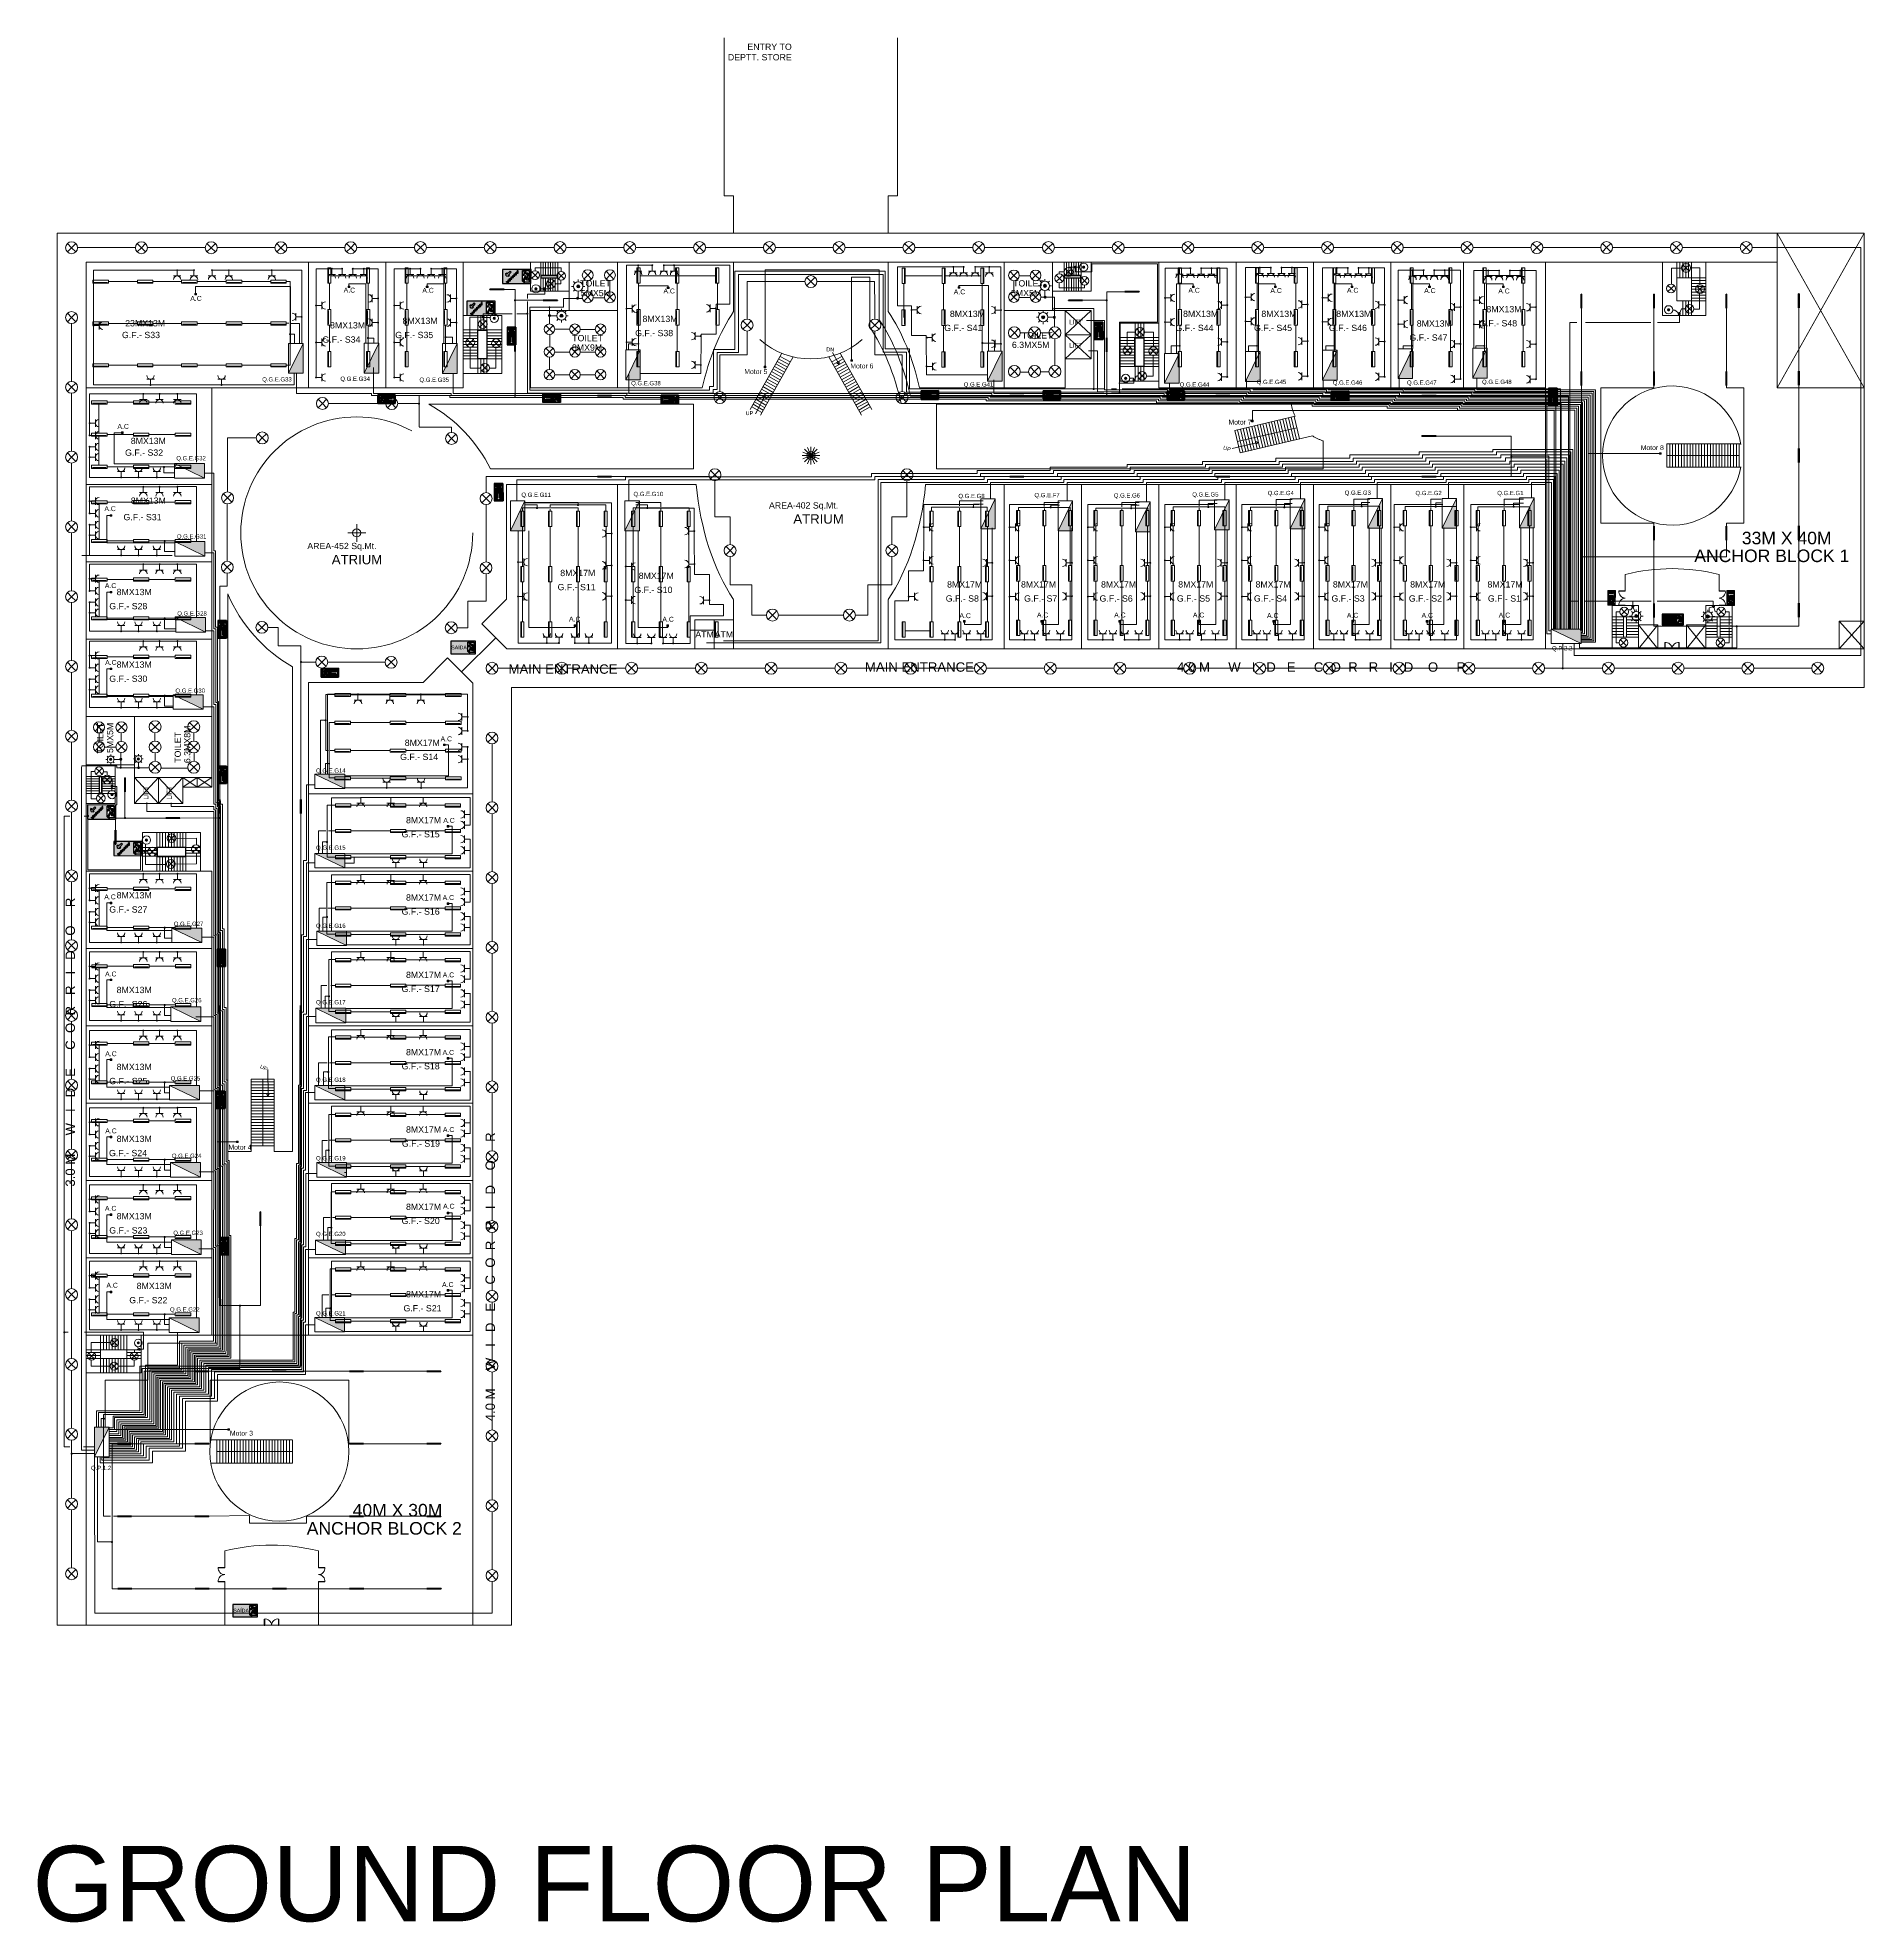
# Model space of a CAD drawing. Extents: x -17539 to 1421, y -3169 to 802964.
# Drawn here: x 48.1 to 237.1, y 236.6 to 431.6 of the extents above; entities that cross this region are included whole.
import ezdxf
from ezdxf.enums import TextEntityAlignment as Align

# ---------------------------------------------------------------- set-up
doc = ezdxf.new("R2010")
doc.units = 0
doc.header["$LTSCALE"] = 25
doc.header["$MEASUREMENT"] = 0
doc.linetypes.add('DASHED2', pattern=[0.375, 0.25, -0.125])
doc.layers.get('0').update_dxf_attribs({"lineweight": 9})
for name, color, linetype, lineweight in [('Iluminação', 10, 'Continuous', 9), ('Iluminação de Emergência', 6, 'Continuous', 9), ('Quadros', 50, 'Continuous', 9), ('www.cadblocksfree.com', 7, 'Continuous', 9)]:
    doc.layers.add(name, color=color, linetype=linetype, lineweight=lineweight)
doc.layers.add('Simbologia de Emergência', color=6, linetype='Continuous')
doc.layers.add('Tomadas', color=3, linetype='Continuous', lineweight=9, true_color=0x00f500)
doc.layers.get('Iluminação de Emergência').off()
doc.styles.add('AGORA COTA', font='arial.ttf')
doc.styles.add('ROMANS', font='arial.ttf')
doc.styles.get("Standard").update_dxf_attribs({"font": 'arial.ttf'})

msp = doc.modelspace()

# ---------------------------------------------------------------- texts
at = {"layer": 'Quadros', "char_height": 0.443, "width": 3.4662, "attachment_point": 1}
for s, insert in [('Q.G.E.G33', (71.35, 396.48)), ('Q.G.E.G35', (87.62, 396.44)), ('Q.G.E.G38', (109.53, 396.08)), ('Q.G.E.G41', (143.94, 395.95)), ('Q.G.E.G45', (174.26, 396.21)), ('Q.G.E.G46', (182.13, 396.14)), ('Q.G.E.G47', (189.81, 396.14)), ('Q.G.E.G48', (197.58, 396.22)), ('Q.G.E.G32', (62.46, 388.32)), ('Q.G.E.G11', (98.17, 384.54)), ('Q.G.E.G10', (109.77, 384.62)), ('Q.G.E.G8', (143.39, 384.41)), ('Q.G.E.F7', (151.26, 384.5)), ('Q.G.E.G6', (159.47, 384.47)), ('Q.G.E.G5', (167.59, 384.57)), ('Q.G.E.G4', (175.39, 384.72)), ('Q.G.E.G3', (183.36, 384.75)), ('Q.G.E.G2', (190.69, 384.72)), ('Q.G.E.G1', (199.15, 384.72)), ('Q.G.E.G31', (62.52, 380.22)), ('Q.G.E.G28', (62.56, 372.26)), ('Q.P.2.2', (204.82, 368.66)), ('Q.G.E.G30', (62.37, 364.27)), ('Q.G.E.G14', (76.92, 356)), ('Q.G.E.G15', (76.92, 348.03)), ('Q.G.E.G27', (62.2, 340.15)), ('Q.G.E.G16', (76.92, 339.95)), ('Q.G.E.G26', (62.01, 332.25)), ('Q.G.E.G17', (76.92, 332.04)), ('Q.G.E.G25', (61.88, 324.16)), ('Q.G.E.G18', (76.92, 324.02)), ('Q.G.E.G24', (62, 316.15)), ('Q.G.E.G19', (76.92, 315.9)), ('Q.G.E.G23', (62.15, 308.18)), ('Q.G.E.G20', (76.92, 308.07)), ('Q.G.E.G22', (61.81, 300.25)), ('Q.G.E.G21', (76.92, 299.85)), ('Q.P.1.2', (53.63, 283.86))]:
    msp.add_mtext(s, dxfattribs=dict(at, insert=insert))
at = {"layer": 'Quadros', "attachment_point": 1}
for s, width, gutter_width, heights, insert, char_height in [('Q.G.E.G34', 3.4662, 2.21, [0.485], (79.44, 396.54), 0.443), ('Q.G.E.G44', 3.4662, 2.21, [0.485], (166.29, 395.94), 0.443), ('\\pxt0;Motor 7', 2.4, 2.52, [0.433], (171.34, 392.08), 0.5045)]:
    msp.add_mtext_dynamic_manual_height_columns(s, width=width, gutter_width=gutter_width, heights=heights, dxfattribs=dict(at, insert=insert, char_height=char_height))
at = {"layer": 'Tomadas', "char_height": 0.508, "width": 1.0558, "attachment_point": 1}
for insert in [(79.78, 405.74), (87.92, 405.72), (112.87, 405.65), (142.91, 405.56), (167.19, 405.72), (175.68, 405.7), (183.6, 405.72), (191.59, 405.69), (199.26, 405.65), (63.91, 404.88), (56.37, 391.64), (55.02, 383.13), (55.07, 375.17), (103.1, 371.71), (112.76, 371.69), (143.5, 372.06), (151.52, 372.13), (159.51, 372.13), (167.66, 372.13), (175.33, 372.08), (183.59, 372.1), (191.32, 372.1), (199.3, 372.12), (55.1, 367.22), (89.81, 359.32), (90.09, 350.88), (55.01, 342.97), (90.02, 342.9), (55.09, 334.99), (90.03, 334.9), (55.11, 326.74), (90.02, 326.88), (55.11, 318.76), (90.05, 318.9), (55.08, 310.75), (90.07, 310.97), (55.23, 302.79), (89.96, 302.86)]:
    msp.add_mtext('A.C', dxfattribs=dict(at, insert=insert))
at = {"layer": 'Tomadas', "char_height": 0.5045, "attachment_point": 1}
for s, insert in [('\\pxt0;Motor 6', (132.21, 397.89)), ('\\pxt0;Motor 5', (121.24, 397.31)), ('\\pxt0;Motor 7', (171.34, 392.08)), ('\\pxt0;Motor 8', (214, 389.44)), ('\\pxt0;Motor 4', (67.86, 317.07)), ('\\pxt0;Motor 3', (68.01, 287.48))]:
    msp.add_mtext_dynamic_manual_height_columns(s, width=2.4, gutter_width=2.52, heights=[0.433], dxfattribs=dict(at, insert=insert))
at = {"layer": 'www.cadblocksfree.com', "style": 'ROMANS'}
for s, height, p in [('TOILET', 0.65, (104.25, 406.51)), ('TOILET', 0.65, (149.05, 406.51)), ('TOILET', 0.65, (149.05, 406.51)), ('5MX5M', 0.65, (104.31, 405.51)), ('5MX5M', 0.65, (148.83, 405.51)), ('5MX5M', 0.65, (148.83, 405.51)), ('8MX13M', 0.65, (198.03, 403.84)), ('23MX13M', 0.65, (57.17, 402.38)), ('8MX13M', 0.65, (78.37, 402.17)), ('8MX13M', 0.65, (85.87, 402.63)), ('8MX13M', 0.65, (110.7, 402.83)), ('G.F.- S41', 0.65, (141.93, 401.9)), ('8MX13M', 0.65, (142.51, 403.36)), ('G.F.- S44', 0.65, (165.85, 401.9)), ('8MX13M', 0.65, (166.64, 403.36)), ('G.F.- S45', 0.65, (173.98, 401.9)), ('8MX13M', 0.65, (174.74, 403.36)), ('G.F.- S46', 0.65, (181.73, 401.9)), ('8MX13M', 0.65, (182.49, 403.36)), ('8MX13M', 0.65, (190.82, 402.36)), ('G.F.- S48', 0.65, (197.27, 402.38)), ('G.F.- S33', 0.65, (56.84, 401.17)), ('G.F.- S34', 0.65, (77.58, 400.7)), ('G.F.- S35', 0.65, (85.11, 401.17)), ('8MX9M', 0.65, (103.4, 399.87)), ('TOILET', 0.65, (103.43, 400.85)), ('G.F.- S38', 0.65, (109.94, 401.37)), ('6.3MX5M', 0.65, (148.93, 400.15)), ('6.3MX5M', 0.65, (148.93, 400.15)), ('TOILET', 0.65, (149.95, 401.13)), ('TOILET', 0.65, (149.95, 401.13)), ('G.F.- S47', 0.65, (190.06, 400.9)), ('8MX13M', 0.65, (57.75, 390.21)), ('G.F.- S32', 0.65, (57.16, 389)), ('G.F.- S31', 0.65, (57, 382.33)), ('8MX13M', 0.65, (57.75, 384.03)), ('AREA-402 Sq.Mt.', 0.65, (123.79, 383.54)), ('ATRIUM', 0.975, (126.31, 382.3)), ('33M X 40M', 1.3, (224.46, 380.49)), ('AREA-452 Sq.Mt.', 0.65, (76.02, 379.34)), ('ANCHOR BLOCK 1', 1.3, (219.54, 378.65)), ('ATRIUM', 0.975, (78.55, 378.1)), ('8MX17M', 0.65, (102.19, 376.55)), ('8MX13M', 0.65, (56.29, 374.58)), ('G.F.- S11', 0.65, (101.92, 375.09)), ('G.F.- S10', 0.65, (109.86, 374.8)), ('8MX17M', 0.65, (110.31, 376.26)), ('8MX17M', 0.65, (142.22, 375.37)), ('8MX17M', 0.65, (149.87, 375.37)), ('8MX17M', 0.65, (158.15, 375.37)), ('8MX17M', 0.65, (166.14, 375.37)), ('8MX17M', 0.65, (174.14, 375.37)), ('8MX17M', 0.65, (182.14, 375.37)), ('8MX17M', 0.65, (190.14, 375.37)), ('8MX17M', 0.65, (198.14, 375.37)), ('G.F.- S28', 0.65, (55.53, 373.12)), ('G.F.- S8', 0.65, (142.08, 373.91)), ('G.F.- S7', 0.65, (150.19, 373.91)), ('G.F.- S6', 0.65, (158, 373.91)), ('G.F.- S5', 0.65, (166, 373.91)), ('G.F.- S4', 0.65, (173.97, 373.91)), ('G.F.- S3', 0.65, (182, 373.91)), ('G.F.- S2', 0.65, (190, 373.91)), ('G.F.- S1', 0.65, (198.18, 373.91)), ('ATM', 0.65, (116.17, 370.2)), ('ATM', 0.65, (118.17, 370.2)), ('8MX13M', 0.65, (56.29, 367.07)), ('MAIN ENTRANCE', 0.975, (96.84, 366.77)), ('MAIN ENTRANCE', 0.975, (133.72, 366.98)), ('4.0 M     W   I   D   E     C  O  R   R   I   D    O     R', 0.975, (166.02, 366.98)), ('G.F.- S30', 0.65, (55.53, 365.61)), ('8MX17M', 0.65, (86.1, 358.98)), ('G.F.- S14', 0.65, (85.62, 357.52)), ('8MX17M', 0.65, (86.23, 350.98)), ('G.F.- S15', 0.65, (85.78, 349.52)), ('8MX13M', 0.65, (56.29, 343.21)), ('G.F.- S27', 0.65, (55.53, 341.74)), ('G.F.- S16', 0.65, (85.78, 341.52)), ('8MX17M', 0.65, (86.23, 342.98)), ('8MX13M', 0.65, (56.29, 333.41)), ('G.F.- S17', 0.65, (85.78, 333.52)), ('8MX17M', 0.65, (86.23, 334.98)), ('G.F.- S26', 0.65, (55.53, 331.95)), ('8MX17M', 0.65, (86.23, 326.98)), ('G.F.- S25', 0.65, (55.53, 323.99)), ('8MX13M', 0.65, (56.29, 325.45)), ('G.F.- S18', 0.65, (85.78, 325.52)), ('8MX13M', 0.65, (56.29, 318.01)), ('8MX17M', 0.65, (86.23, 318.98)), ('G.F.- S24', 0.65, (55.5, 316.54)), ('G.F.- S19', 0.65, (85.81, 317.52)), ('8MX13M', 0.65, (56.29, 310.01)), ('8MX17M', 0.65, (86.23, 310.98)), ('G.F.- S23', 0.65, (55.53, 308.54)), ('G.F.- S20', 0.65, (85.78, 309.52)), ('8MX13M', 0.65, (58.36, 302.79)), ('G.F.- S22', 0.65, (57.6, 301.32)), ('G.F.- S21', 0.65, (85.97, 300.48)), ('8MX17M', 0.65, (86.23, 301.94)), ('40M X 30M', 1.3, (80.71, 279.92)), ('ANCHOR BLOCK 2', 1.3, (75.96, 278.04)), ('GROUND FLOOR PLAN', 7.8, (47.57, 244.54))]:
    msp.add_text(s, height=height, dxfattribs=at).set_placement(p, align=Align.TOP_LEFT)
for s, height, rotation, p in [('DN', 0.409, 358.5774, (129.73, 399.56)), ('UP', 0.409, 0.3851, (121.37, 392.96)), ('UP', 0.409, 343.9365, (170.86, 389.4)), ('TOILET', 0.65, 90, (54.27, 357.54)), ('5MX5M', 0.65, 90, (55.28, 357.6)), ('TOILET', 0.65, 90, (62.29, 356.59)), ('6.3MX8M', 0.65, 90, (63.27, 356.55)), ('3.0 M     W   I   D   E     C  O  R   R   I   D    O     R', 0.975, 90, (51, 312.74)), ('UP', 0.409, 333.0111, (71.26, 325.39)), ('4.0 M     W   I   D   E     C  O  R   R   I   D    O     R', 0.975, 90, (94.46, 288.46))]:
    msp.add_text(s, height=height, rotation=rotation, dxfattribs=at).set_placement(p, align=Align.TOP_LEFT)
at = {"layer": 'www.cadblocksfree.com', "width": 3710.8501, "style": 'ROMANS'}
for s, insert, char_height, attachment_point in [('ENTRY TO\\PDEPTT. STORE', (126.15, 429.24), 0.65, 9), ('LIFT', (154.84, 402.43), 0.5, 1), ('LIFT', (154.84, 400.03), 0.5, 1)]:
    msp.add_mtext(s, dxfattribs=dict(at, insert=insert, char_height=char_height, attachment_point=attachment_point))
at = {"layer": 'www.cadblocksfree.com', "char_height": 0.5, "width": 3710.8501, "attachment_point": 1, "rotation": 90, "style": 'ROMANS'}
for insert in [(59.07, 352.77), (61.47, 352.77)]:
    msp.add_mtext('LIFT', dxfattribs=dict(at, insert=insert))

# ---------------------------------------------------------------- blocks, each defined once
blk = doc.blocks.new('Iluminárias 1')
at = {"layer": 'Iluminação'}
blk.add_line((0.08, 0.08), (1.52, 0.08), dxfattribs=at)
blk.add_lwpolyline([(0, 0), (1.6, 0), (1.6, 0.33), (0, 0.33)], close=True, dxfattribs=at)
blk = doc.blocks.new('Ponto de Luz')
for q in [(-0.44, 0.44), (-0.44, -0.44), (0.44, 0.44), (0.44, -0.44)]:
    blk.add_line((0, 0), q)
blk.add_circle((0, 0), 0.618)
blk = doc.blocks.new('sensor movimento')
for p, q in [((-0.48, 0), (-0.7, 0)), ((-0.7, 0), (-0.7, 0)), ((-0.34, 0.34), (-0.49, 0.49)), ((0, 0.48), (0, 0.7)), ((0.34, 0.34), (0.49, 0.49)), ((0.48, 0), (0.7, 0)), ((0.7, 0), (0.7, 0)), ((-0.34, -0.34), (-0.49, -0.5)), ((0, -0.48), (0, -0.7)), ((0, -0.7), (0, -0.51)), ((0.34, -0.34), (0.49, -0.49))]:
    blk.add_line(p, q)
for radius in [0.48, 0.159]:
    blk.add_circle((0, 0), radius)
blk = doc.blocks.new('Luminária 4')
at = {"layer": 'Iluminação', "lineweight": 40}
for p, q in [((0.73, 0.04), (-0.73, 0.04)), ((-0.73, 0.04), (-0.73, 0)), ((-0.73, 0), (0.73, 0)), ((0.73, 0), (0.73, 0.04))]:
    blk.add_line(p, q, dxfattribs=at)
at = {"layer": 'Iluminação', "lineweight": 30}
blk.add_line((-0.67, 0.01), (0.68, 0.01), dxfattribs=at)
blk = doc.blocks.new('Caixa de Derivação')
at = {"layer": 'Iluminação'}
h = blk.add_hatch(color=256, dxfattribs=at)
h.dxf.hatch_style = 1
h.paths.add_polyline_path([(0.05, 0.05), (-0.05, 0.05), (-0.05, -0.05), (0.05, -0.05)])
blk.add_lwpolyline([(-0.05, 0.05), (0.05, 0.05), (0.05, -0.05), (-0.05, -0.05)], close=True, dxfattribs=at)
blk = doc.blocks.new('Parte Lima 2')
at = {"layer": 'Iluminação'}
for p, q in [((2.72, 56.78), (3.17, 56.78)), ((3.17, 56.78), (3.17, 54.87)), ((0.19, 53.71), (0.19, 54.87)), ((3.17, 54.87), (0.21, 54.87)), ((-1.7, 53.71), (-2.28, 53.71)), ((-2.28, 53.71), (-2.28, -11.55)), ((0.19, 53.71), (-0.19, 53.71)), ((0.19, 48.14), (0.19, 53.71)), ((6.11, 50.08), (5.61, 50.08)), ((5.61, 50.08), (5.61, 48.14)), ((5.61, 48.14), (0.19, 48.14)), ((-1.85, 0.31), (-2.28, 0.31)), ((0, 0), (0.39, 0)), ((0, 0), (0, -0.4)), ((5.94, 0.31), (0.25, 0.31)), ((5.94, -1.46), (5.94, 0.31)), ((5.51, -1.46), (5.94, -1.46)), ((-2.28, -11.55), (-1.7, -11.55)), ((-0.28, -11.55), (0.87, -11.55))]:
    blk.add_line(p, q, dxfattribs=at)
for p in [(0.19, 53.71), (-2.27, 0.31)]:
    blk.add_blockref('Caixa de Derivação', p, dxfattribs=at)
blk = doc.blocks.new('emergencia saida')
at = {"layer": 'Simbologia de Emergência'}
h = blk.add_hatch(color=98, dxfattribs=at)
h.paths.add_polyline_path([(-0.1, 0.17), (-0.1, 1.06), (-1.87, 1.06), (-1.87, 0.17)])
h.paths.add_polyline_path([(-0.64, 0.32), (-0.64, 0.99), (-0.19, 0.99), (-0.19, 0.49), (-0.18, 0.49), (-0.14, 0.41), (-0.19, 0.41), (-0.19, 0.32), (-0.13, 0.26), (-0.57, 0.26)], flags=16)
h.paths.add_polyline_path([(-0.55, 0.91, -1), (-0.43, 0.91, -1)], flags=0)
h.paths.add_polyline_path([(-0.58, 0.32), (-0.51, 0.32), (-0.48, 0.26), (-0.55, 0.26)], flags=0)
h.paths.add_polyline_path([(-0.47, 0.6, 0.215507), (-0.47, 0.66), (-0.51, 0.75), (-0.57, 0.7), (-0.64, 0.7), (-0.64, 0.75), (-0.58, 0.75), (-0.5, 0.82, -0.204141), (-0.48, 0.83), (-0.3, 0.83, -0.263654), (-0.28, 0.81), (-0.23, 0.72, -1), (-0.27, 0.7), (-0.32, 0.78), (-0.38, 0.78), (-0.32, 0.64, -0.095479), (-0.32, 0.62), (-0.32, 0.48), (-0.19, 0.48), (-0.14, 0.41), (-0.37, 0.41, -0.414214), (-0.39, 0.43), (-0.39, 0.6, 0.740976), (-0.4, 0.6), (-0.53, 0.33), (-0.6, 0.33)], flags=0)
for p, q in [((-1.87, 0.17), (-0.1, 0.17)), ((-0.19, 0.99), (-0.64, 0.99)), ((-0.58, 0.75), (-0.64, 0.75)), ((-0.57, 0.7), (-0.64, 0.7)), ((-0.64, 0.32), (-0.57, 0.26)), ((-0.47, 0.6), (-0.6, 0.33)), ((-0.6, 0.33), (-0.53, 0.33)), ((-0.5, 0.82), (-0.58, 0.75)), ((-0.55, 0.26), (-0.58, 0.32)), ((-0.58, 0.32), (-0.51, 0.32)), ((-0.51, 0.75), (-0.57, 0.7)), ((-0.4, 0.6), (-0.53, 0.33)), ((-0.51, 0.75), (-0.47, 0.66)), ((-0.48, 0.26), (-0.51, 0.32)), ((-0.48, 0.83), (-0.3, 0.83)), ((-0.39, 0.6), (-0.39, 0.43)), ((-0.32, 0.78), (-0.38, 0.78)), ((-0.38, 0.78), (-0.32, 0.64)), ((-0.37, 0.41), (-0.14, 0.41)), ((-0.27, 0.7), (-0.32, 0.78)), ((-0.32, 0.62), (-0.32, 0.48)), ((-0.32, 0.48), (-0.19, 0.48)), ((-0.28, 0.81), (-0.23, 0.72)), ((-0.19, 0.49), (-0.19, 0.99)), ((-0.19, 0.49), (-0.18, 0.49)), ((-0.19, 0.48), (-0.14, 0.41)), ((-0.19, 0.32), (-0.19, 0.41)), ((-0.19, 0.41), (-0.14, 0.41)), ((-0.19, 0.32), (-0.13, 0.26)), ((-0.18, 0.49), (-0.14, 0.41)), ((-0.1, 0.17), (-0.1, 1.06))]:
    blk.add_line(p, q, dxfattribs=at)
at = {"layer": 'Simbologia de Emergência', "color": 7, "true_color": 0xffffff}
for points in [[(-0.1, 1.06), (-1.87, 1.06), (-1.87, 0.17), (-0.1, 0.17), (-0.1, 1.06)], [(-0.64, 0.32), (-0.64, 0.99), (-0.19, 0.99), (-0.19, 0.49), (-0.18, 0.49), (-0.14, 0.41), (-0.19, 0.41), (-0.19, 0.32), (-0.13, 0.26), (-0.57, 0.26), (-0.64, 0.32)], [(-0.51, 0.32), (-0.58, 0.32), (-0.55, 0.26), (-0.48, 0.26), (-0.51, 0.32)]]:
    blk.add_lwpolyline(points, close=True, dxfattribs=at)
for points in [[(-0.4, 0.6, -0.740976), (-0.39, 0.6), (-0.39, 0.43, 0.414214), (-0.37, 0.41), (-0.14, 0.41), (-0.19, 0.48), (-0.32, 0.48), (-0.32, 0.62, 0.095479), (-0.32, 0.64), (-0.38, 0.78), (-0.32, 0.78), (-0.27, 0.7, 1), (-0.23, 0.72), (-0.28, 0.81, 0.263654), (-0.3, 0.83), (-0.48, 0.83, 0.148058), (-0.5, 0.82), (-0.58, 0.75), (-0.64, 0.75), (-0.64, 0.7), (-0.57, 0.7), (-0.51, 0.75), (-0.47, 0.66, -0.215507), (-0.47, 0.6), (-0.6, 0.33), (-0.53, 0.33), (-0.4, 0.6, -0.740976)], [(-0.55, 0.91, -1), (-0.43, 0.91, -1), (-0.55, 0.91, -1)]]:
    blk.add_lwpolyline(points, format="xyb", close=True, dxfattribs=at)
at = {"layer": 'Simbologia de Emergência'}
blk.add_lwpolyline([(-0.4, 0.6, -0.038289), (-0.4, 0.6), (-0.4, 0.6, -0.038289)], format="xyb", close=True, dxfattribs=at)
blk.add_circle((-0.49, 0.91), 0.0631, dxfattribs=at)
for centre, radius, start, end in [((-0.48, 0.8), 0.029, 89.9965, 123.6843), ((-0.54, 0.63), 0.071, 334.7085, 23.3555), ((-0.4, 0.6), 0.00762, 12.9437, 159.094), ((-0.37, 0.43), 0.0222, 179.9965, 269.9965), ((-0.39, 0.62), 0.071, 359.9965, 21.8123), ((-0.3, 0.8), 0.029, 30.9159, 89.9965), ((-0.25, 0.71), 0.0234, 210.9159, 30.9159)]:
    blk.add_arc(centre, radius, start, end, dxfattribs=at)
at = {"layer": 'Simbologia de Emergência', "color": 0, "style": 'AGORA COTA'}
blk.add_text('SAÍDA', height=0.266, rotation=359.9965, dxfattribs=at).set_placement((-1.27, 0.49), align=Align.CENTER)
blk = doc.blocks.new('emergencia seta')
at = {"layer": 'Simbologia de Emergência'}
h = blk.add_hatch(color=98, dxfattribs=at)
h.paths.add_polyline_path([(1, 0.3), (0.09, 0.3), (-0.81, 0.29), (-0.81, -0.61), (1, -0.61)])
h.paths.add_polyline_path([(-0.13, -0.46), (-0.2, -0.52), (-0.65, -0.52), (-0.58, -0.46), (-0.59, -0.37), (-0.64, -0.37), (-0.59, -0.29), (-0.59, -0.29), (-0.59, 0.22), (-0.13, 0.23)], flags=16)
h.paths.add_polyline_path([(-0.37, -0.17, 0.038289), (-0.37, -0.17)], flags=0)
h.paths.add_polyline_path([(0.19, -0.25), (0.19, -0.07), (0.71, -0.07), (0.6, 0.07), (0.73, 0.07), (0.91, -0.16), (0.73, -0.38), (0.6, -0.38), (0.71, -0.25)], flags=16)
h.paths.add_polyline_path([(-0.35, 0.14, -1), (-0.22, 0.14, -1)], flags=0)
h.paths.add_polyline_path([(-0.19, -0.46), (-0.26, -0.46), (-0.29, -0.52), (-0.22, -0.52)], flags=16)
h.paths.add_polyline_path([(-0.3, -0.17, -0.215507), (-0.3, -0.11), (-0.26, -0.02), (-0.2, -0.07), (-0.13, -0.07), (-0.13, -0.02), (-0.19, -0.02), (-0.28, 0.05, 0.148058), (-0.29, 0.06), (-0.47, 0.06, 0.263654), (-0.5, 0.04), (-0.55, -0.05, 1), (-0.51, -0.07), (-0.46, 0.01), (-0.4, 0.01), (-0.45, -0.13, 0.095479), (-0.46, -0.15), (-0.46, -0.29), (-0.59, -0.29), (-0.64, -0.37), (-0.41, -0.37, 0.414214), (-0.39, -0.34), (-0.39, -0.17, -0.740976), (-0.37, -0.17), (-0.24, -0.45), (-0.17, -0.45)], flags=0)
for p, q in [((-0.81, 0.29), (1, 0.3)), ((-0.81, -0.61), (-0.81, 0.29)), ((1, 0.3), (1, -0.61)), ((1, 0.3), (1, 0.3)), ((1, 0.3), (1, -0.61)), ((1, 0.3), (1, 0.3))]:
    blk.add_line(p, q, dxfattribs=at)
at = {"layer": 'Simbologia de Emergência', "color": 7, "linetype": 'ByBlock', "lineweight": -2, "true_color": 0xffffff}
for p, q in [((1, 0.3), (-0.81, 0.29)), ((-0.81, 0.29), (-0.81, -0.61)), ((-0.59, 0.22), (-0.13, 0.23)), ((-0.59, 0.22), (-0.13, 0.23)), ((-0.59, 0.22), (-0.13, 0.23)), ((-0.59, -0.29), (-0.59, 0.22)), ((-0.59, -0.29), (-0.59, 0.22)), ((-0.59, -0.29), (-0.59, 0.22)), ((-0.5, 0.04), (-0.55, -0.05)), ((-0.5, 0.04), (-0.55, -0.05)), ((-0.5, 0.04), (-0.55, -0.05)), ((-0.51, -0.07), (-0.46, 0.01)), ((-0.51, -0.07), (-0.46, 0.01)), ((-0.51, -0.07), (-0.46, 0.01)), ((-0.29, 0.06), (-0.47, 0.06)), ((-0.29, 0.06), (-0.47, 0.06)), ((-0.29, 0.06), (-0.47, 0.06)), ((-0.46, 0.01), (-0.4, 0.01)), ((-0.46, 0.01), (-0.4, 0.01)), ((-0.46, 0.01), (-0.4, 0.01)), ((-0.4, 0.01), (-0.45, -0.13)), ((-0.4, 0.01), (-0.45, -0.13)), ((-0.4, 0.01), (-0.45, -0.13)), ((-0.35, 0.14), (-0.35, 0.14)), ((-0.28, 0.05), (-0.19, -0.02)), ((-0.28, 0.05), (-0.19, -0.02)), ((-0.19, -0.02), (-0.28, 0.05)), ((-0.13, 0.23), (-0.13, -0.46)), ((0.71, -0.07), (0.6, 0.07)), ((0.73, 0.07), (0.6, 0.07)), ((0.91, -0.16), (0.73, 0.07)), ((1, -0.61), (1, 0.3)), ((1, -0.61), (1, 0.3)), ((-0.81, -0.61), (1, -0.61)), ((-0.58, -0.46), (-0.65, -0.52)), ((-0.58, -0.46), (-0.65, -0.52)), ((-0.65, -0.52), (-0.58, -0.46)), ((-0.2, -0.52), (-0.65, -0.52)), ((-0.59, -0.29), (-0.64, -0.37)), ((-0.59, -0.29), (-0.64, -0.37)), ((-0.59, -0.29), (-0.64, -0.37)), ((-0.59, -0.29), (-0.64, -0.37)), ((-0.64, -0.37), (-0.59, -0.29)), ((-0.59, -0.29), (-0.64, -0.37)), ((-0.41, -0.37), (-0.64, -0.37)), ((-0.59, -0.37), (-0.64, -0.37)), ((-0.41, -0.37), (-0.64, -0.37)), ((-0.59, -0.37), (-0.64, -0.37)), ((-0.59, -0.37), (-0.64, -0.37)), ((-0.64, -0.37), (-0.41, -0.37)), ((-0.46, -0.29), (-0.59, -0.29)), ((-0.59, -0.29), (-0.59, -0.29)), ((-0.46, -0.29), (-0.59, -0.29)), ((-0.59, -0.29), (-0.59, -0.29)), ((-0.59, -0.29), (-0.59, -0.29)), ((-0.46, -0.29), (-0.59, -0.29)), ((-0.58, -0.46), (-0.59, -0.37)), ((-0.58, -0.46), (-0.59, -0.37)), ((-0.58, -0.46), (-0.59, -0.37)), ((-0.46, -0.15), (-0.46, -0.29)), ((-0.46, -0.15), (-0.46, -0.29)), ((-0.46, -0.15), (-0.46, -0.29)), ((-0.39, -0.17), (-0.39, -0.34)), ((-0.39, -0.17), (-0.39, -0.34)), ((-0.39, -0.34), (-0.39, -0.17)), ((-0.37, -0.17), (-0.24, -0.45)), ((-0.37, -0.17), (-0.24, -0.45)), ((-0.37, -0.17), (-0.37, -0.17)), ((-0.37, -0.17), (-0.37, -0.17)), ((-0.37, -0.17), (-0.24, -0.45)), ((-0.26, -0.02), (-0.3, -0.11)), ((-0.26, -0.02), (-0.3, -0.11)), ((-0.3, -0.11), (-0.26, -0.02)), ((-0.3, -0.17), (-0.17, -0.45)), ((-0.3, -0.17), (-0.17, -0.45)), ((-0.17, -0.45), (-0.3, -0.17)), ((-0.29, -0.52), (-0.26, -0.46)), ((-0.29, -0.52), (-0.26, -0.46)), ((-0.26, -0.46), (-0.29, -0.52)), ((-0.29, -0.52), (-0.22, -0.52)), ((-0.26, -0.02), (-0.2, -0.07)), ((-0.26, -0.02), (-0.2, -0.07)), ((-0.26, -0.02), (-0.2, -0.07)), ((-0.26, -0.02), (-0.26, -0.02)), ((-0.19, -0.46), (-0.26, -0.46)), ((-0.19, -0.46), (-0.26, -0.46)), ((-0.19, -0.46), (-0.26, -0.46)), ((-0.17, -0.45), (-0.24, -0.45)), ((-0.17, -0.45), (-0.24, -0.45)), ((-0.24, -0.45), (-0.17, -0.45)), ((-0.22, -0.52), (-0.19, -0.46)), ((-0.22, -0.52), (-0.19, -0.46)), ((-0.22, -0.52), (-0.19, -0.46)), ((-0.2, -0.07), (-0.13, -0.07)), ((-0.2, -0.07), (-0.13, -0.07)), ((-0.2, -0.07), (-0.13, -0.07)), ((-0.13, -0.46), (-0.2, -0.52)), ((-0.13, -0.46), (-0.2, -0.52)), ((-0.13, -0.46), (-0.2, -0.52)), ((-0.19, -0.02), (-0.13, -0.02)), ((-0.19, -0.02), (-0.13, -0.02)), ((-0.13, -0.02), (-0.19, -0.02)), ((-0.19, -0.46), (-0.19, -0.46)), ((-0.13, -0.07), (-0.13, -0.02)), ((-0.13, -0.46), (-0.13, -0.46)), ((0.71, -0.07), (0.19, -0.07)), ((0.19, -0.07), (0.19, -0.25)), ((0.71, -0.25), (0.19, -0.25)), ((0.71, -0.25), (0.6, -0.38)), ((0.73, -0.38), (0.6, -0.38)), ((0.91, -0.16), (0.73, -0.38))]:
    blk.add_line(p, q, dxfattribs=at)
blk.add_circle((-0.28, 0.14), 0.0645, dxfattribs=at)
blk.add_circle((-0.28, 0.14), 0.0645, dxfattribs=at)
for centre, radius, start, end in [((-0.47, 0.03), 0.0296, 90.1318, 149.2124), ((-0.47, 0.03), 0.0296, 90.1318, 149.2123), ((-0.47, 0.03), 0.0296, 90.1318, 149.2123), ((-0.28, 0.14), 0.0645, 0.1318, 180.1318), ((-0.28, 0.14), 0.0645, 180.1318, 0.1318), ((-0.29, 0.03), 0.0296, 56.444, 90.1318), ((-0.29, 0.03), 0.0296, 56.4442, 90.1318), ((-0.29, 0.03), 0.0296, 56.4442, 90.1318), ((-0.53, -0.06), 0.024, 149.2124, 329.2124), ((-0.53, -0.06), 0.024, 149.2123, 329.2123), ((-0.53, -0.06), 0.024, 149.2123, 329.2123), ((-0.39, -0.15), 0.0726, 158.3161, 180.1318), ((-0.39, -0.15), 0.0726, 158.3158, 180.1318), ((-0.39, -0.15), 0.0726, 158.3158, 180.1318), ((-0.41, -0.34), 0.0227, 270.1318, 0.1318), ((-0.41, -0.34), 0.0227, 270.1318, 0.1318), ((-0.41, -0.34), 0.0227, 270.1318, 0.1318), ((-0.38, -0.17), 0.00779, 21.0343, 167.1846), ((-0.38, -0.17), 0.00779, 21.0343, 167.1846), ((-0.38, -0.17), 0.00779, 21.0343, 167.1846), ((-0.38, -0.17), 0.00779, 21.0343, 29.8052), ((-0.23, -0.14), 0.0726, 156.7728, 205.4198), ((-0.23, -0.14), 0.0726, 156.7731, 205.4198), ((-0.23, -0.14), 0.0726, 156.7731, 205.4198)]:
    blk.add_arc(centre, radius, start, end, dxfattribs=at)
blk = doc.blocks.new('*E181')
h = blk.add_hatch(color=98)
h.paths.add_polyline_path([(0, 254000), (0, 0), (508000, 0), (508000, 254000)])
h.paths.add_polyline_path([(304695, 137742), (304695, 175842), (368195, 226642), (431695, 175842), (431695, 137742), (393595, 168222), (393595, 22409), (342795, 22409), (342795, 168222)], flags=16)
h.paths.add_polyline_path([(190500, 43823), (172539, 25862), (45539, 25862), (63500, 43823), (63500, 67829), (47163, 67829), (60872, 90638), (63500, 90638), (63500, 234323), (190500, 234323)], flags=16)
h.paths.add_polyline_path([(123380, 123423), (123237, 123725, -0.038288805)], flags=0)
h.paths.add_polyline_path([(129824, 211091, -1), (165932, 211091, -1)], flags=0)
h.paths.add_polyline_path([(154048, 165698), (170474, 151954), (190500, 151954), (190500, 165371), (175346, 165371), (149968, 186605, 0.148057707), (145367, 187998), (95263, 187998, 0.263653693), (88147, 183965), (72715, 158201, 1), (84224, 151308), (98164, 174582), (115778, 174582), (100284, 135877, 0.095479008), (98829, 128325), (98829, 89368), (61591, 89368), (49408, 69099), (112864, 69099, 0.414213562), (119214, 75449), (119214, 123134, -0.740975877), (123380, 123423), (159724, 46495), (180108, 46495), (143522, 123937, -0.215507357), (143240, 140673)], flags=0)
h.paths.add_polyline_path([(145690, 25862), (166074, 25862), (174614, 43938), (154229, 43938)], flags=16)
blk = doc.blocks.new('emergencia seta 3')
at = {"layer": 'Simbologia de Emergência', "color": 7, "linetype": 'ByBlock', "lineweight": -2, "true_color": 0xffffff}
for p, q in [((-0.108, 0.109), (-0.09, 0.1)), ((-0.108, 0.089), (-0.091, 0.08)), ((-0.091, 0.065), (-0.108, 0.083)), ((-0.088, 0.19), (-0.105, 0.208)), ((-0.091, 0.08), (-0.09, 0.1)), ((-0.088, 0.19), (-0.064, 0.189)), ((-0.011, 0.129), (-0.088, 0.095)), ((-0.011, 0.109), (-0.088, 0.075)), ((-0.088, 0.075), (-0.088, 0.095)), ((-0.064, 0.189), (-0.063, 0.205)), ((-0.064, 0.14), (-0.062, 0.203)), ((-0.041, 0.191), (-0.063, 0.205)), ((-0.043, 0.19), (-0.062, 0.203)), ((-0.011, 0.133), (-0.058, 0.134)), ((-0.044, 0.154), (-0.043, 0.19)), ((-0.005, 0.153), (-0.044, 0.154)), ((-0.041, 0.188), (-0.041, 0.191)), ((-0.041, 0.188), (0.1, 0.184)), ((0.04, 0.135), (0.002, 0.151)), ((0.03, 0.097), (0.006, 0.108)), ((0.016, 0.081), (0.015, 0.062)), ((0.03, 0.097), (0.016, 0.081)), ((0.018, 0.166), (0.04, 0.152)), ((0.05, 0.162), (0.025, 0.177)), ((0.051, 0.101), (0.029, 0.076)), ((0.029, 0.076), (0.029, 0.061)), ((0.04, 0.152), (0.04, 0.135)), ((0.052, 0.105), (0.054, 0.154)), ((-0.117, -0.085), (-0.118, -0.135)), ((0.026, -0.139), (-0.118, -0.135)), ((0.027, -0.089), (-0.117, -0.085)), ((0.026, -0.139), (-0.006, -0.176)), ((0.032, -0.177), (-0.006, -0.176)), ((0.027, -0.089), (-0.002, -0.05)), ((0.036, -0.052), (-0.002, -0.05)), ((0.084, -0.116), (0.032, -0.177)), ((0.084, -0.116), (0.036, -0.052))]:
    blk.add_line(p, q, dxfattribs=at)
for points in [[(0.107, -0.254), (0.121, 0.246), (-0.129, 0.254), (-0.143, -0.247), (0.107, -0.254)], [(-0.091, 0.065), (-0.108, 0.083), (-0.105, 0.208), (-0.088, 0.19), (-0.064, 0.189), (-0.063, 0.205), (-0.041, 0.191), (-0.041, 0.188), (0.1, 0.184), (0.097, 0.059), (-0.091, 0.065)], [(-0.091, 0.08), (-0.09, 0.1), (-0.108, 0.109), (-0.108, 0.089), (-0.091, 0.08)], [(-0.002, -0.05), (0.036, -0.052), (0.084, -0.116), (0.032, -0.177), (-0.006, -0.176), (0.026, -0.139), (-0.118, -0.135), (-0.117, -0.085), (0.027, -0.089), (-0.002, -0.05)]]:
    blk.add_lwpolyline(points, close=True, dxfattribs=at)
for points in [[(0.03, 0.097), (0.016, 0.081), (0.015, 0.062), (0.029, 0.061), (0.029, 0.076), (0.051, 0.101, 0.148058), (0.052, 0.105), (0.054, 0.154, 0.263654), (0.05, 0.162), (0.025, 0.177, 1), (0.018, 0.166), (0.04, 0.152), (0.04, 0.135), (0.002, 0.151, 0.095479), (-0.005, 0.153), (-0.044, 0.154), (-0.043, 0.19), (-0.062, 0.203), (-0.064, 0.14, 0.414214), (-0.058, 0.134), (-0.011, 0.133, -0.740976), (-0.011, 0.129), (-0.088, 0.095), (-0.088, 0.075), (-0.011, 0.109, -0.215507), (0.006, 0.108), (0.03, 0.097)], [(-0.011, 0.129, 0.038289), (-0.01, 0.129), (-0.011, 0.129, 0.038289)], [(0.075, 0.12, -1), (0.074, 0.084, -1), (0.075, 0.12, -1)]]:
    blk.add_lwpolyline(points, format="xyb", close=True, dxfattribs=at)
blk.add_circle((0.075, 0.102), 0.0178, dxfattribs=at)
for centre, radius, start, end in [((-0.058, 0.14), 0.00626, 178.33173, 268.33086), ((-0.012, 0.131), 0.00215, 289.23401, 75.38349), ((-0.003, 0.09), 0.02, 64.97326, 113.61949), ((-0.006, 0.133), 0.02, 66.51628, 88.33086), ((0.021, 0.172), 0.00661, 57.41176, 237.41176), ((0.045, 0.155), 0.00818, 358.33173, 57.41176), ((0.044, 0.105), 0.00818, 324.64337, 358.33173)]:
    blk.add_arc(centre, radius, start, end, dxfattribs=at)
at = {"layer": 'Simbologia de Emergência', "color": 7, "linetype": 'ByBlock', "lineweight": -2, "true_color": 0xffffff, "xscale": 9.856230373e-07, "yscale": 9.856230373e-07, "zscale": 9.856230373e-07, "rotation": 268.3316943516639}
blk.add_blockref('*E181', (-0.129, 0.254), dxfattribs=at)
blk = doc.blocks.new('Emergência Seta 2')
at = {"layer": 'Iluminação de Emergência', "xscale": 3.055633240250419, "yscale": 3.055633240250419, "zscale": 3.055633240250419, "rotation": 181.5698186559848}
blk.add_blockref('emergencia seta 3', (0.35, 0.76), dxfattribs=at)
blk = doc.blocks.new('Tomada')
for p, q in [((0, 0), (-0.97, 0)), ((0, 0.63), (0, 0)), ((0, 0), (0, -0.63))]:
    blk.add_line(p, q)
blk.add_arc((0.62, 0), 0.622, 90, 270)
blk = doc.blocks.new('quadro eletrico')
h = blk.add_hatch(color=256)
h.dxf.hatch_style = 1
h.paths.add_polyline_path([(1.84, -0.79), (-1.46, 0.81), (-1.46, -0.79)])
blk.add_line((-1.46, 0.81), (1.84, -0.79))
blk.add_lwpolyline([(-1.46, 0.81), (1.84, 0.81), (1.84, -0.79), (-1.46, -0.79)], close=True)
blk = doc.blocks.new('Quadro')
at = {"xscale": 0.6593095434044552, "yscale": 0.6593095434044552, "zscale": 0.6593095434044552}
blk.add_blockref('quadro eletrico', (-0.09, 0.02), dxfattribs=at)
blk = doc.blocks.new('Emergencia escadas')
at = {"layer": 'Simbologia de Emergência'}
h = blk.add_hatch(color=98, dxfattribs=at)
h.paths.add_polyline_path([(0.85, -0.4), (0.85, 0.45), (-0.86, 0.44), (-0.85, -0.41)])
h.paths.add_polyline_path([(-0.34, -0.26), (-0.4, -0.32), (-0.82, -0.32), (-0.76, -0.26), (-0.76, -0.18), (-0.82, -0.18), (-0.77, -0.11), (-0.76, -0.11), (-0.76, 0.38), (-0.34, 0.38)], flags=16)
h.paths.add_polyline_path([(-0.54, 0.3, -1), (-0.42, 0.3, -1)], flags=0)
h.paths.add_polyline_path([(-0.39, -0.26), (-0.42, -0.32), (-0.49, -0.32), (-0.46, -0.26)], flags=0)
h.paths.add_polyline_path([(-0.37, -0.25), (-0.44, -0.25), (-0.56, 0.01, 0.863739), (-0.58, 0), (-0.57, -0.16, -0.414214), (-0.6, -0.18), (-0.81, -0.18), (-0.77, -0.11), (-0.64, -0.11), (-0.64, 0.02, -0.095479), (-0.64, 0.05), (-0.59, 0.18), (-0.65, 0.18), (-0.69, 0.1, -1), (-0.73, 0.12), (-0.68, 0.21, -0.263654), (-0.66, 0.22), (-0.48, 0.22), (-0.39, 0.15), (-0.34, 0.15), (-0.34, 0.1), (-0.4, 0.1), (-0.46, 0.15), (-0.5, 0.06, 0.215507), (-0.49, 0.01)], flags=0)
for p, q in [((-0.85, -0.41), (-0.86, 0.44)), ((-0.76, -0.11), (-0.76, 0.38)), ((-0.76, 0.38), (-0.34, 0.38)), ((-0.68, 0.21), (-0.73, 0.12)), ((-0.69, 0.1), (-0.65, 0.18)), ((-0.49, 0.22), (-0.66, 0.22)), ((-0.65, 0.18), (-0.59, 0.18)), ((-0.59, 0.18), (-0.64, 0.05)), ((-0.64, 0.02), (-0.64, -0.11)), ((-0.58, 0), (-0.57, -0.16)), ((-0.56, 0), (-0.44, -0.25)), ((-0.46, 0.15), (-0.5, 0.06)), ((-0.49, 0.01), (-0.37, -0.25)), ((-0.47, 0.22), (-0.39, 0.15)), ((-0.46, 0.15), (-0.4, 0.1)), ((-0.4, 0.1), (-0.34, 0.1)), ((-0.39, 0.15), (-0.34, 0.15)), ((0.85, -0.4), (-0.85, -0.41)), ((-0.77, -0.11), (-0.82, -0.18)), ((-0.76, -0.18), (-0.82, -0.18)), ((-0.76, -0.26), (-0.82, -0.32)), ((-0.77, -0.11), (-0.81, -0.18)), ((-0.6, -0.18), (-0.81, -0.18)), ((-0.64, -0.11), (-0.77, -0.11)), ((-0.76, -0.11), (-0.77, -0.11)), ((-0.76, -0.26), (-0.76, -0.18)), ((-0.49, -0.32), (-0.46, -0.26)), ((-0.39, -0.26), (-0.46, -0.26)), ((-0.37, -0.25), (-0.44, -0.25)), ((-0.42, -0.32), (-0.39, -0.26)), ((-0.34, -0.26), (-0.4, -0.32))]:
    blk.add_line(p, q, dxfattribs=at)
at = {"layer": 'Simbologia de Emergência', "color": 7, "true_color": 0xffffff}
for p, q in [((-0.08, 0.22), (-0.08, 0.36)), ((-0.08, 0.36), (-0.03, 0.36)), ((0.01, 0.22), (-0.08, 0.22)), ((-0.03, 0.27), (-0.03, 0.36)), ((0.06, 0.27), (-0.03, 0.27)), ((0.01, 0.13), (0.01, 0.22)), ((0.11, 0.13), (0.01, 0.13)), ((0.06, 0.18), (0.06, 0.27)), ((0.15, 0.18), (0.06, 0.18)), ((0.11, 0.04), (0.11, 0.13)), ((0.2, 0.04), (0.11, 0.04)), ((0.15, 0.08), (0.15, 0.18)), ((0.24, 0.08), (0.15, 0.08)), ((0.2, -0.05), (0.2, 0.04)), ((0.24, -0.01), (0.24, 0.08)), ((0.4, 0.34), (0.34, 0.28)), ((0.52, 0.09), (0.34, 0.28)), ((0.59, 0.16), (0.4, 0.34)), ((0.52, 0.09), (0.44, 0.08)), ((0.48, 0.04), (0.44, 0.08)), ((0.63, 0.05), (0.48, 0.04)), ((0.59, 0.16), (0.6, 0.25)), ((0.65, 0.2), (0.6, 0.25)), ((0.63, 0.05), (0.65, 0.2)), ((0.29, -0.05), (0.2, -0.05)), ((0.34, -0.01), (0.24, -0.01)), ((0.29, -0.14), (0.29, -0.05)), ((0.38, -0.14), (0.29, -0.14)), ((0.34, -0.1), (0.34, -0.01)), ((0.43, -0.1), (0.34, -0.1)), ((0.38, -0.24), (0.38, -0.14)), ((0.47, -0.24), (0.38, -0.24)), ((0.43, -0.19), (0.43, -0.1)), ((0.52, -0.19), (0.43, -0.19)), ((0.47, -0.33), (0.47, -0.24)), ((0.61, -0.33), (0.47, -0.33)), ((0.52, -0.28), (0.52, -0.19)), ((0.61, -0.28), (0.52, -0.28)), ((0.61, -0.33), (0.61, -0.28))]:
    blk.add_line(p, q, dxfattribs=at)
for points in [[(-0.86, 0.44), (0.85, 0.45), (0.85, -0.4), (-0.85, -0.41), (-0.86, 0.44)], [(-0.34, -0.26), (-0.34, 0.38), (-0.76, 0.38), (-0.76, -0.11), (-0.77, -0.11), (-0.82, -0.18), (-0.76, -0.18), (-0.76, -0.26), (-0.82, -0.32), (-0.4, -0.32), (-0.34, -0.26)], [(-0.46, -0.26), (-0.39, -0.26), (-0.42, -0.32), (-0.49, -0.32), (-0.46, -0.26)]]:
    blk.add_lwpolyline(points, close=True, dxfattribs=at)
for points in [[(-0.56, 0, 0.740976), (-0.58, 0), (-0.57, -0.16, -0.414214), (-0.6, -0.18), (-0.81, -0.18), (-0.77, -0.11), (-0.64, -0.11), (-0.64, 0.02, -0.095479), (-0.64, 0.05), (-0.59, 0.18), (-0.65, 0.18), (-0.69, 0.1, -1), (-0.73, 0.12), (-0.68, 0.21, -0.263654), (-0.66, 0.22), (-0.49, 0.22, -0.148058), (-0.47, 0.22), (-0.39, 0.15), (-0.34, 0.15), (-0.34, 0.1), (-0.4, 0.1), (-0.46, 0.15), (-0.5, 0.06, 0.215507), (-0.49, 0.01), (-0.37, -0.25), (-0.44, -0.25), (-0.56, 0, 0.740976)], [(-0.42, 0.3, 1), (-0.54, 0.3, 1), (-0.42, 0.3, 1)]]:
    blk.add_lwpolyline(points, format="xyb", close=True, dxfattribs=at)
at = {"layer": 'Simbologia de Emergência'}
blk.add_lwpolyline([(-0.56, 0, 0.038289), (-0.56, 0.01), (-0.56, 0, 0.038289)], format="xyb", close=True, dxfattribs=at)
blk.add_circle((-0.48, 0.3), 0.0606, dxfattribs=at)
for centre, radius, start, end in [((-0.71, 0.11), 0.0225, 149.3457, 329.3457), ((-0.66, 0.19), 0.0278, 90.2651, 149.3457), ((-0.58, 0.02), 0.0682, 158.4494, 180.2651), ((-0.57, 0), 0.00733, 21.1676, 167.3179), ((-0.43, 0.04), 0.0682, 156.9061, 205.5531), ((-0.49, 0.19), 0.0278, 56.5773, 90.2651), ((-0.6, -0.16), 0.0213, 270.2651, 0.2651)]:
    blk.add_arc(centre, radius, start, end, dxfattribs=at)

# ---------------------------------------------------------------- hatches: boundary and pattern name
at = {"layer": 'Iluminação'}
h = msp.add_hatch(color=256, dxfattribs=at)
h.dxf.hatch_style = 1
h.paths.add_polyline_path([(155.34, 407.86, 1), (155.66, 407.86, 1)])
h = msp.add_hatch(color=256, dxfattribs=at)
h.dxf.hatch_style = 1
h.paths.add_polyline_path([(156.18, 407.86, 1), (156.52, 407.86, 1)])
h = msp.add_hatch(color=256, dxfattribs=at)
h.dxf.hatch_style = 1
h.paths.add_polyline_path([(99.84, 405.62, 1), (99.5, 405.62, 1)])
h = msp.add_hatch(color=256, dxfattribs=at)
h.dxf.hatch_style = 1
h.paths.add_polyline_path([(100.68, 405.63, 1), (100.36, 405.63, 1)])
h = msp.add_hatch(color=256, dxfattribs=at)
h.dxf.hatch_style = 1
h.paths.add_polyline_path([(104.21, 405.87, 1), (103.89, 405.87, 1)])
h = msp.add_hatch(color=256, dxfattribs=at)
h.dxf.hatch_style = 1
h.paths.add_polyline_path([(152.5, 405.93, 1), (152.18, 405.93, 1)])
h = msp.add_hatch(color=256, dxfattribs=at)
h.dxf.hatch_style = 1
h.paths.add_polyline_path([(104.15, 404.65, 1), (103.83, 404.65, 1)])
h = msp.add_hatch(color=256, dxfattribs=at)
h.dxf.hatch_style = 1
h.paths.add_polyline_path([(152.2, 404.76, 1), (152.52, 404.76, 1)])
h = msp.add_hatch(color=256, dxfattribs=at)
h.dxf.hatch_style = 1
h.paths.add_polyline_path([(217.05, 403.45, 1), (216.71, 403.45, 1)])
h = msp.add_hatch(color=256, dxfattribs=at)
h.dxf.hatch_style = 1
h.paths.add_polyline_path([(94.37, 402.72, 1), (94.05, 402.72, 1)])
h = msp.add_hatch(color=256, dxfattribs=at)
h.dxf.hatch_style = 1
h.paths.add_polyline_path([(95.53, 402.57, 1), (95.2, 402.57, 1)])
h = msp.add_hatch(color=256, dxfattribs=at)
h.dxf.hatch_style = 1
h.paths.add_polyline_path([(101.24, 402.85, 1), (100.92, 402.85, 1)])
h = msp.add_hatch(color=256, dxfattribs=at)
h.dxf.hatch_style = 1
h.paths.add_polyline_path([(102.48, 402.84, 1), (102.16, 402.84, 1)])
h = msp.add_hatch(color=256, dxfattribs=at)
h.dxf.hatch_style = 1
h.paths.add_polyline_path([(152, 402.68, 1), (152.32, 402.68, 1)])
h = msp.add_hatch(color=256, dxfattribs=at)
h.dxf.hatch_style = 1
h.paths.add_polyline_path([(153.16, 402.67, 1), (153.48, 402.67, 1)])
h = msp.add_hatch(color=256, dxfattribs=at)
h.dxf.hatch_style = 1
h.paths.add_polyline_path([(218.15, 403.05, 1), (217.81, 403.05, 1)])
h = msp.add_hatch(color=256, dxfattribs=at)
h.dxf.hatch_style = 1
h.paths.add_polyline_path([(160.87, 396.36, 1), (160.53, 396.36, 1)])
h = msp.add_hatch(color=256, dxfattribs=at)
h.dxf.hatch_style = 1
h.paths.add_polyline_path([(161.72, 396.18, 1), (161.4, 396.18, 1)])
h = msp.add_hatch(color=256, dxfattribs=at)
h.dxf.hatch_style = 1
h.paths.add_polyline_path([(213.02, 372.74, 1), (213.34, 372.74, 1)])
h = msp.add_hatch(color=256, dxfattribs=at)
h.dxf.hatch_style = 1
h.paths.add_polyline_path([(221.37, 372.76, 1), (221.69, 372.76, 1)])
h = msp.add_hatch(color=256, dxfattribs=at)
h.dxf.hatch_style = 1
h.paths.add_polyline_path([(213.69, 371.76, 1), (213.38, 371.76, 1)])
h = msp.add_hatch(color=256, dxfattribs=at)
h.dxf.hatch_style = 1
h.paths.add_polyline_path([(221.11, 371.72, 1), (220.79, 371.72, 1)])
h = msp.add_hatch(color=256, dxfattribs=at)
h.dxf.hatch_style = 1
h.paths.add_polyline_path([(55.78, 356.94, 1), (55.56, 356.94, 1)])
h = msp.add_hatch(color=256, dxfattribs=at)
h.dxf.hatch_style = 1
h.paths.add_polyline_path([(56.88, 356.95, 1), (56.56, 356.95, 1)])
h = msp.add_hatch(color=256, dxfattribs=at)
h.dxf.hatch_style = 1
h.paths.add_polyline_path([(58.66, 356.98, 1), (58.43, 356.98, 1)])
h = msp.add_hatch(color=256, dxfattribs=at)
h.dxf.hatch_style = 1
h.paths.add_polyline_path([(58.7, 356.08, 1), (58.41, 356.08, 1)])
h = msp.add_hatch(color=256, dxfattribs=at)
h.dxf.hatch_style = 1
h.paths.add_polyline_path([(55.81, 353.47, 1), (55.81, 353.13, 1)])
h = msp.add_hatch(color=256, dxfattribs=at)
h.dxf.hatch_style = 1
h.paths.add_polyline_path([(55.81, 354.31, 1), (55.81, 353.99, 1)])
h = msp.add_hatch(color=256, dxfattribs=at)
h.dxf.hatch_style = 1
h.paths.add_polyline_path([(59.23, 347.59, 1), (59.23, 347.27, 1)])
h = msp.add_hatch(color=256, dxfattribs=at)
h.dxf.hatch_style = 1
h.paths.add_polyline_path([(59.37, 348.76, 1), (59.37, 348.42, 1)])
h = msp.add_hatch(color=256, dxfattribs=at)
h.dxf.hatch_style = 1
h.paths.add_polyline_path([(58.53, 296.42, 1), (58.53, 296.73, 1)])
h = msp.add_hatch(color=256, dxfattribs=at)
h.dxf.hatch_style = 1
h.paths.add_polyline_path([(58.64, 295.76, 1), (58.64, 296.05, 1)])
at = {"layer": 'Quadros'}
h = msp.add_hatch(color=256, dxfattribs=at)
h.dxf.hatch_style = 1
h.paths.add_polyline_path([(173.73, 392.02), (173.73, 391.87), (173.9, 391.87), (173.9, 392.02)])
at = {"layer": 'Quadros', "true_color": 0xffffff}
h = msp.add_hatch(color=7, dxfattribs=at)
h.dxf.hatch_style = 1
h.paths.add_polyline_path([(54.01, 284.77), (55.5, 287.86), (54.01, 287.86)])
at = {"layer": 'Tomadas'}
h = msp.add_hatch(color=256, dxfattribs=at)
h.dxf.hatch_style = 1
h.paths.add_polyline_path([(62.59, 407.55, 1), (62.5, 407.55, 1)])
h = msp.add_hatch(color=256, dxfattribs=at)
h.dxf.hatch_style = 1
h.paths.add_polyline_path([(62.59, 407.55, 1), (62.5, 407.55, 1)])
h = msp.add_hatch(color=256, dxfattribs=at)
h.dxf.hatch_style = 1
h.paths.add_polyline_path([(62.59, 407.55, 1), (62.5, 407.55, 1)])
h = msp.add_hatch(color=256, dxfattribs=at)
h.dxf.hatch_style = 1
h.paths.add_polyline_path([(62.59, 407.55, 1), (62.5, 407.55, 1)])
h = msp.add_hatch(color=256, dxfattribs=at)
h.dxf.hatch_style = 1
h.paths.add_polyline_path([(64.34, 407.55, 1), (64.25, 407.55, 1)])
h = msp.add_hatch(color=256, dxfattribs=at)
h.dxf.hatch_style = 1
h.paths.add_polyline_path([(64.34, 407.55, 1), (64.25, 407.55, 1)])
h = msp.add_hatch(color=256, dxfattribs=at)
h.dxf.hatch_style = 1
h.paths.add_polyline_path([(64.34, 407.55, 1), (64.25, 407.55, 1)])
h = msp.add_hatch(color=256, dxfattribs=at)
h.dxf.hatch_style = 1
h.paths.add_polyline_path([(64.34, 407.55, 1), (64.25, 407.55, 1)])
h = msp.add_hatch(color=256, dxfattribs=at)
h.dxf.hatch_style = 1
h.paths.add_polyline_path([(66.21, 407.55, 1), (66.12, 407.55, 1)])
h = msp.add_hatch(color=256, dxfattribs=at)
h.dxf.hatch_style = 1
h.paths.add_polyline_path([(66.21, 407.55, 1), (66.12, 407.55, 1)])
h = msp.add_hatch(color=256, dxfattribs=at)
h.dxf.hatch_style = 1
h.paths.add_polyline_path([(66.21, 407.55, 1), (66.12, 407.55, 1)])
h = msp.add_hatch(color=256, dxfattribs=at)
h.dxf.hatch_style = 1
h.paths.add_polyline_path([(66.21, 407.55, 1), (66.12, 407.55, 1)])
h = msp.add_hatch(color=256, dxfattribs=at)
h.dxf.hatch_style = 1
h.paths.add_polyline_path([(67.94, 407.55, 1), (67.85, 407.55, 1)])
h = msp.add_hatch(color=256, dxfattribs=at)
h.dxf.hatch_style = 1
h.paths.add_polyline_path([(67.94, 407.55, 1), (67.85, 407.55, 1)])
h = msp.add_hatch(color=256, dxfattribs=at)
h.dxf.hatch_style = 1
h.paths.add_polyline_path([(67.94, 407.55, 1), (67.85, 407.55, 1)])
h = msp.add_hatch(color=256, dxfattribs=at)
h.dxf.hatch_style = 1
h.paths.add_polyline_path([(67.94, 407.55, 1), (67.85, 407.55, 1)])
h = msp.add_hatch(color=256, dxfattribs=at)
h.dxf.hatch_style = 1
h.paths.add_polyline_path([(72.39, 407.55, 1), (72.3, 407.55, 1)])
h = msp.add_hatch(color=256, dxfattribs=at)
h.dxf.hatch_style = 1
h.paths.add_polyline_path([(72.39, 407.55, 1), (72.3, 407.55, 1)])
h = msp.add_hatch(color=256, dxfattribs=at)
h.dxf.hatch_style = 1
h.paths.add_polyline_path([(72.39, 407.55, 1), (72.3, 407.55, 1)])
h = msp.add_hatch(color=256, dxfattribs=at)
h.dxf.hatch_style = 1
h.paths.add_polyline_path([(72.39, 407.55, 1), (72.3, 407.55, 1)])
h = msp.add_hatch(color=256, dxfattribs=at)
h.dxf.hatch_style = 1
h.paths.add_polyline_path([(78.59, 407.7, 1), (78.5, 407.7, 1)])
h = msp.add_hatch(color=256, dxfattribs=at)
h.dxf.hatch_style = 1
h.paths.add_polyline_path([(78.59, 407.7, 1), (78.5, 407.7, 1)])
h = msp.add_hatch(color=256, dxfattribs=at)
h.dxf.hatch_style = 1
h.paths.add_polyline_path([(78.59, 407.7, 1), (78.5, 407.7, 1)])
h = msp.add_hatch(color=256, dxfattribs=at)
h.dxf.hatch_style = 1
h.paths.add_polyline_path([(78.59, 407.7, 1), (78.5, 407.7, 1)])
h = msp.add_hatch(color=256, dxfattribs=at)
h.dxf.hatch_style = 1
h.paths.add_polyline_path([(79.66, 407.7, 1), (79.57, 407.7, 1)])
h = msp.add_hatch(color=256, dxfattribs=at)
h.dxf.hatch_style = 1
h.paths.add_polyline_path([(79.66, 407.7, 1), (79.57, 407.7, 1)])
h = msp.add_hatch(color=256, dxfattribs=at)
h.dxf.hatch_style = 1
h.paths.add_polyline_path([(79.66, 407.7, 1), (79.57, 407.7, 1)])
h = msp.add_hatch(color=256, dxfattribs=at)
h.dxf.hatch_style = 1
h.paths.add_polyline_path([(79.66, 407.7, 1), (79.57, 407.7, 1)])
h = msp.add_hatch(color=256, dxfattribs=at)
h.dxf.hatch_style = 1
h.paths.add_polyline_path([(80.77, 407.7, 1), (80.68, 407.7, 1)])
h = msp.add_hatch(color=256, dxfattribs=at)
h.dxf.hatch_style = 1
h.paths.add_polyline_path([(80.77, 407.7, 1), (80.68, 407.7, 1)])
h = msp.add_hatch(color=256, dxfattribs=at)
h.dxf.hatch_style = 1
h.paths.add_polyline_path([(80.77, 407.7, 1), (80.68, 407.7, 1)])
h = msp.add_hatch(color=256, dxfattribs=at)
h.dxf.hatch_style = 1
h.paths.add_polyline_path([(80.77, 407.7, 1), (80.68, 407.7, 1)])
h = msp.add_hatch(color=256, dxfattribs=at)
h.dxf.hatch_style = 1
h.paths.add_polyline_path([(81.91, 407.7, 1), (81.81, 407.7, 1)])
h = msp.add_hatch(color=256, dxfattribs=at)
h.dxf.hatch_style = 1
h.paths.add_polyline_path([(81.91, 407.7, 1), (81.81, 407.7, 1)])
h = msp.add_hatch(color=256, dxfattribs=at)
h.dxf.hatch_style = 1
h.paths.add_polyline_path([(81.91, 407.7, 1), (81.81, 407.7, 1)])
h = msp.add_hatch(color=256, dxfattribs=at)
h.dxf.hatch_style = 1
h.paths.add_polyline_path([(81.91, 407.7, 1), (81.81, 407.7, 1)])
h = msp.add_hatch(color=256, dxfattribs=at)
h.dxf.hatch_style = 1
h.paths.add_polyline_path([(86.7, 407.7, 1), (86.61, 407.7, 1)])
h = msp.add_hatch(color=256, dxfattribs=at)
h.dxf.hatch_style = 1
h.paths.add_polyline_path([(86.7, 407.7, 1), (86.61, 407.7, 1)])
h = msp.add_hatch(color=256, dxfattribs=at)
h.dxf.hatch_style = 1
h.paths.add_polyline_path([(86.7, 407.7, 1), (86.61, 407.7, 1)])
h = msp.add_hatch(color=256, dxfattribs=at)
h.dxf.hatch_style = 1
h.paths.add_polyline_path([(86.7, 407.7, 1), (86.61, 407.7, 1)])
h = msp.add_hatch(color=256, dxfattribs=at)
h.dxf.hatch_style = 1
h.paths.add_polyline_path([(87.77, 407.7, 1), (87.68, 407.7, 1)])
h = msp.add_hatch(color=256, dxfattribs=at)
h.dxf.hatch_style = 1
h.paths.add_polyline_path([(87.77, 407.7, 1), (87.68, 407.7, 1)])
h = msp.add_hatch(color=256, dxfattribs=at)
h.dxf.hatch_style = 1
h.paths.add_polyline_path([(87.77, 407.7, 1), (87.68, 407.7, 1)])
h = msp.add_hatch(color=256, dxfattribs=at)
h.dxf.hatch_style = 1
h.paths.add_polyline_path([(87.77, 407.7, 1), (87.68, 407.7, 1)])
h = msp.add_hatch(color=256, dxfattribs=at)
h.dxf.hatch_style = 1
h.paths.add_polyline_path([(88.88, 407.7, 1), (88.79, 407.7, 1)])
h = msp.add_hatch(color=256, dxfattribs=at)
h.dxf.hatch_style = 1
h.paths.add_polyline_path([(88.88, 407.7, 1), (88.79, 407.7, 1)])
h = msp.add_hatch(color=256, dxfattribs=at)
h.dxf.hatch_style = 1
h.paths.add_polyline_path([(88.88, 407.7, 1), (88.79, 407.7, 1)])
h = msp.add_hatch(color=256, dxfattribs=at)
h.dxf.hatch_style = 1
h.paths.add_polyline_path([(88.88, 407.7, 1), (88.79, 407.7, 1)])
h = msp.add_hatch(color=256, dxfattribs=at)
h.dxf.hatch_style = 1
h.paths.add_polyline_path([(90.02, 407.7, 1), (89.92, 407.7, 1)])
h = msp.add_hatch(color=256, dxfattribs=at)
h.dxf.hatch_style = 1
h.paths.add_polyline_path([(90.02, 407.7, 1), (89.92, 407.7, 1)])
h = msp.add_hatch(color=256, dxfattribs=at)
h.dxf.hatch_style = 1
h.paths.add_polyline_path([(90.02, 407.7, 1), (89.92, 407.7, 1)])
h = msp.add_hatch(color=256, dxfattribs=at)
h.dxf.hatch_style = 1
h.paths.add_polyline_path([(90.02, 407.7, 1), (89.92, 407.7, 1)])
h = msp.add_hatch(color=256, dxfattribs=at)
h.dxf.hatch_style = 1
h.paths.add_polyline_path([(111.71, 408.01, 0.414214), (111.76, 408.06), (111.71, 408.06)])
h.paths.add_polyline_path([(111.71, 408.01), (111.71, 408.06), (111.66, 408.06, 0.414214)])
h.paths.add_polyline_path([(111.66, 408.06), (111.71, 408.06), (111.76, 408.06, 1)])
h.paths.add_polyline_path([(110.3, 408.06), (110.2, 408.06, 1)])
h.paths.add_polyline_path([(110.2, 408.06), (110.3, 408.06, 1)])
h = msp.add_hatch(color=256, dxfattribs=at)
h.dxf.hatch_style = 1
h.paths.add_polyline_path([(111.71, 408.01, 0.414214), (111.76, 408.06), (111.71, 408.06)])
h.paths.add_polyline_path([(111.71, 408.01), (111.71, 408.06), (111.66, 408.06, 0.414214)])
h.paths.add_polyline_path([(111.66, 408.06), (111.71, 408.06), (111.76, 408.06, 1)])
h.paths.add_polyline_path([(110.3, 408.06), (110.2, 408.06, 1)])
h.paths.add_polyline_path([(110.2, 408.06), (110.3, 408.06, 1)])
h = msp.add_hatch(color=256, dxfattribs=at)
h.dxf.hatch_style = 1
h.paths.add_polyline_path([(111.71, 408.01, 0.414214), (111.76, 408.06), (111.71, 408.06)])
h.paths.add_polyline_path([(111.71, 408.01), (111.71, 408.06), (111.66, 408.06, 0.414214)])
h.paths.add_polyline_path([(111.66, 408.06), (111.71, 408.06), (111.76, 408.06, 1)])
h.paths.add_polyline_path([(110.3, 408.06), (110.2, 408.06, 1)])
h.paths.add_polyline_path([(110.2, 408.06), (110.3, 408.06, 1)])
h = msp.add_hatch(color=256, dxfattribs=at)
h.dxf.hatch_style = 1
h.paths.add_polyline_path([(111.71, 408.01, 0.414214), (111.76, 408.06), (111.71, 408.06)])
h.paths.add_polyline_path([(111.71, 408.01), (111.71, 408.06), (111.66, 408.06, 0.414214)])
h.paths.add_polyline_path([(111.66, 408.06), (111.71, 408.06), (111.76, 408.06, 1)])
h.paths.add_polyline_path([(110.3, 408.06), (110.2, 408.06, 1)])
h.paths.add_polyline_path([(110.2, 408.06), (110.3, 408.06, 1)])
h = msp.add_hatch(color=256, dxfattribs=at)
h.dxf.hatch_style = 1
h.paths.add_polyline_path([(112.96, 408.06, 1), (112.87, 408.06, 1)])
h = msp.add_hatch(color=256, dxfattribs=at)
h.dxf.hatch_style = 1
h.paths.add_polyline_path([(112.96, 408.06, 1), (112.87, 408.06, 1)])
h = msp.add_hatch(color=256, dxfattribs=at)
h.dxf.hatch_style = 1
h.paths.add_polyline_path([(112.96, 408.06, 1), (112.87, 408.06, 1)])
h = msp.add_hatch(color=256, dxfattribs=at)
h.dxf.hatch_style = 1
h.paths.add_polyline_path([(112.96, 408.06, 1), (112.87, 408.06, 1)])
h = msp.add_hatch(color=256, dxfattribs=at)
h.dxf.hatch_style = 1
h.paths.add_polyline_path([(114.02, 408.06, 1), (113.92, 408.06, 1)])
h = msp.add_hatch(color=256, dxfattribs=at)
h.dxf.hatch_style = 1
h.paths.add_polyline_path([(114.02, 408.06, 1), (113.92, 408.06, 1)])
h = msp.add_hatch(color=256, dxfattribs=at)
h.dxf.hatch_style = 1
h.paths.add_polyline_path([(114.02, 408.06, 1), (113.92, 408.06, 1)])
h = msp.add_hatch(color=256, dxfattribs=at)
h.dxf.hatch_style = 1
h.paths.add_polyline_path([(114.02, 408.06, 1), (113.92, 408.06, 1)])
h = msp.add_hatch(color=256, dxfattribs=at)
h.dxf.hatch_style = 1
h.paths.add_polyline_path([(142.82, 407.89, -1), (142.92, 407.89, -1)])
h = msp.add_hatch(color=256, dxfattribs=at)
h.dxf.hatch_style = 1
h.paths.add_polyline_path([(142.82, 407.89, -1), (142.92, 407.89, -1)])
h = msp.add_hatch(color=256, dxfattribs=at)
h.dxf.hatch_style = 1
h.paths.add_polyline_path([(142.82, 407.89, -1), (142.92, 407.89, -1)])
h = msp.add_hatch(color=256, dxfattribs=at)
h.dxf.hatch_style = 1
h.paths.add_polyline_path([(142.82, 407.89, -1), (142.92, 407.89, -1)])
h = msp.add_hatch(color=256, dxfattribs=at)
h.dxf.hatch_style = 1
h.paths.add_polyline_path([(143.88, 407.89, -1), (143.97, 407.89, -1)])
h = msp.add_hatch(color=256, dxfattribs=at)
h.dxf.hatch_style = 1
h.paths.add_polyline_path([(143.88, 407.89, -1), (143.97, 407.89, -1)])
h = msp.add_hatch(color=256, dxfattribs=at)
h.dxf.hatch_style = 1
h.paths.add_polyline_path([(143.88, 407.89, -1), (143.97, 407.89, -1)])
h = msp.add_hatch(color=256, dxfattribs=at)
h.dxf.hatch_style = 1
h.paths.add_polyline_path([(143.88, 407.89, -1), (143.97, 407.89, -1)])
h = msp.add_hatch(color=256, dxfattribs=at)
h.dxf.hatch_style = 1
h.paths.add_polyline_path([(145.13, 407.85, -0.414214), (145.08, 407.89), (145.13, 407.89)])
h.paths.add_polyline_path([(145.13, 407.85), (145.13, 407.89), (145.18, 407.89, -0.414214)])
h.paths.add_polyline_path([(145.18, 407.89), (145.13, 407.89), (145.08, 407.89, -1)])
h.paths.add_polyline_path([(146.54, 407.89), (146.64, 407.89, -1)])
h.paths.add_polyline_path([(146.64, 407.89), (146.54, 407.89, -1)])
h = msp.add_hatch(color=256, dxfattribs=at)
h.dxf.hatch_style = 1
h.paths.add_polyline_path([(145.13, 407.85, -0.414214), (145.08, 407.89), (145.13, 407.89)])
h.paths.add_polyline_path([(145.13, 407.85), (145.13, 407.89), (145.18, 407.89, -0.414214)])
h.paths.add_polyline_path([(145.18, 407.89), (145.13, 407.89), (145.08, 407.89, -1)])
h.paths.add_polyline_path([(146.54, 407.89), (146.64, 407.89, -1)])
h.paths.add_polyline_path([(146.64, 407.89), (146.54, 407.89, -1)])
h = msp.add_hatch(color=256, dxfattribs=at)
h.dxf.hatch_style = 1
h.paths.add_polyline_path([(145.13, 407.85, -0.414214), (145.08, 407.89), (145.13, 407.89)])
h.paths.add_polyline_path([(145.13, 407.85), (145.13, 407.89), (145.18, 407.89, -0.414214)])
h.paths.add_polyline_path([(145.18, 407.89), (145.13, 407.89), (145.08, 407.89, -1)])
h.paths.add_polyline_path([(146.54, 407.89), (146.64, 407.89, -1)])
h.paths.add_polyline_path([(146.64, 407.89), (146.54, 407.89, -1)])
h = msp.add_hatch(color=256, dxfattribs=at)
h.dxf.hatch_style = 1
h.paths.add_polyline_path([(145.13, 407.85, -0.414214), (145.08, 407.89), (145.13, 407.89)])
h.paths.add_polyline_path([(145.13, 407.85), (145.13, 407.89), (145.18, 407.89, -0.414214)])
h.paths.add_polyline_path([(145.18, 407.89), (145.13, 407.89), (145.08, 407.89, -1)])
h.paths.add_polyline_path([(146.54, 407.89), (146.64, 407.89, -1)])
h.paths.add_polyline_path([(146.64, 407.89), (146.54, 407.89, -1)])
h = msp.add_hatch(color=256, dxfattribs=at)
h.dxf.hatch_style = 1
h.paths.add_polyline_path([(166.31, 407.75, -1), (166.22, 407.75, -1)])
h = msp.add_hatch(color=256, dxfattribs=at)
h.dxf.hatch_style = 1
h.paths.add_polyline_path([(166.31, 407.75, -1), (166.22, 407.75, -1)])
h = msp.add_hatch(color=256, dxfattribs=at)
h.dxf.hatch_style = 1
h.paths.add_polyline_path([(166.31, 407.75, -1), (166.22, 407.75, -1)])
h = msp.add_hatch(color=256, dxfattribs=at)
h.dxf.hatch_style = 1
h.paths.add_polyline_path([(166.31, 407.75, -1), (166.22, 407.75, -1)])
h = msp.add_hatch(color=256, dxfattribs=at)
h.dxf.hatch_style = 1
h.paths.add_polyline_path([(167.45, 407.75, -1), (167.36, 407.75, -1)])
h = msp.add_hatch(color=256, dxfattribs=at)
h.dxf.hatch_style = 1
h.paths.add_polyline_path([(167.45, 407.75, -1), (167.36, 407.75, -1)])
h = msp.add_hatch(color=256, dxfattribs=at)
h.dxf.hatch_style = 1
h.paths.add_polyline_path([(167.45, 407.75, -1), (167.36, 407.75, -1)])
h = msp.add_hatch(color=256, dxfattribs=at)
h.dxf.hatch_style = 1
h.paths.add_polyline_path([(167.45, 407.75, -1), (167.36, 407.75, -1)])
h = msp.add_hatch(color=256, dxfattribs=at)
h.dxf.hatch_style = 1
h.paths.add_polyline_path([(168.56, 407.75, -1), (168.46, 407.75, -1)])
h = msp.add_hatch(color=256, dxfattribs=at)
h.dxf.hatch_style = 1
h.paths.add_polyline_path([(168.56, 407.75, -1), (168.46, 407.75, -1)])
h = msp.add_hatch(color=256, dxfattribs=at)
h.dxf.hatch_style = 1
h.paths.add_polyline_path([(168.56, 407.75, -1), (168.46, 407.75, -1)])
h = msp.add_hatch(color=256, dxfattribs=at)
h.dxf.hatch_style = 1
h.paths.add_polyline_path([(168.56, 407.75, -1), (168.46, 407.75, -1)])
h = msp.add_hatch(color=256, dxfattribs=at)
h.dxf.hatch_style = 1
h.paths.add_polyline_path([(169.63, 407.75, -1), (169.54, 407.75, -1)])
h = msp.add_hatch(color=256, dxfattribs=at)
h.dxf.hatch_style = 1
h.paths.add_polyline_path([(169.63, 407.75, -1), (169.54, 407.75, -1)])
h = msp.add_hatch(color=256, dxfattribs=at)
h.dxf.hatch_style = 1
h.paths.add_polyline_path([(169.63, 407.75, -1), (169.54, 407.75, -1)])
h = msp.add_hatch(color=256, dxfattribs=at)
h.dxf.hatch_style = 1
h.paths.add_polyline_path([(169.63, 407.75, -1), (169.54, 407.75, -1)])
h = msp.add_hatch(color=256, dxfattribs=at)
h.dxf.hatch_style = 1
h.paths.add_polyline_path([(174.63, 407.82, -1), (174.54, 407.82, -1)])
h = msp.add_hatch(color=256, dxfattribs=at)
h.dxf.hatch_style = 1
h.paths.add_polyline_path([(174.63, 407.82, -1), (174.54, 407.82, -1)])
h = msp.add_hatch(color=256, dxfattribs=at)
h.dxf.hatch_style = 1
h.paths.add_polyline_path([(174.63, 407.82, -1), (174.54, 407.82, -1)])
h = msp.add_hatch(color=256, dxfattribs=at)
h.dxf.hatch_style = 1
h.paths.add_polyline_path([(174.63, 407.82, -1), (174.54, 407.82, -1)])
h = msp.add_hatch(color=256, dxfattribs=at)
h.dxf.hatch_style = 1
h.paths.add_polyline_path([(175.77, 407.82, -1), (175.67, 407.82, -1)])
h = msp.add_hatch(color=256, dxfattribs=at)
h.dxf.hatch_style = 1
h.paths.add_polyline_path([(175.77, 407.82, -1), (175.67, 407.82, -1)])
h = msp.add_hatch(color=256, dxfattribs=at)
h.dxf.hatch_style = 1
h.paths.add_polyline_path([(175.77, 407.82, -1), (175.67, 407.82, -1)])
h = msp.add_hatch(color=256, dxfattribs=at)
h.dxf.hatch_style = 1
h.paths.add_polyline_path([(175.77, 407.82, -1), (175.67, 407.82, -1)])
h = msp.add_hatch(color=256, dxfattribs=at)
h.dxf.hatch_style = 1
h.paths.add_polyline_path([(176.87, 407.82, -1), (176.78, 407.82, -1)])
h = msp.add_hatch(color=256, dxfattribs=at)
h.dxf.hatch_style = 1
h.paths.add_polyline_path([(176.87, 407.82, -1), (176.78, 407.82, -1)])
h = msp.add_hatch(color=256, dxfattribs=at)
h.dxf.hatch_style = 1
h.paths.add_polyline_path([(176.87, 407.82, -1), (176.78, 407.82, -1)])
h = msp.add_hatch(color=256, dxfattribs=at)
h.dxf.hatch_style = 1
h.paths.add_polyline_path([(176.87, 407.82, -1), (176.78, 407.82, -1)])
h = msp.add_hatch(color=256, dxfattribs=at)
h.dxf.hatch_style = 1
h.paths.add_polyline_path([(177.95, 407.82, -1), (177.85, 407.82, -1)])
h = msp.add_hatch(color=256, dxfattribs=at)
h.dxf.hatch_style = 1
h.paths.add_polyline_path([(177.95, 407.82, -1), (177.85, 407.82, -1)])
h = msp.add_hatch(color=256, dxfattribs=at)
h.dxf.hatch_style = 1
h.paths.add_polyline_path([(177.95, 407.82, -1), (177.85, 407.82, -1)])
h = msp.add_hatch(color=256, dxfattribs=at)
h.dxf.hatch_style = 1
h.paths.add_polyline_path([(177.95, 407.82, -1), (177.85, 407.82, -1)])
h = msp.add_hatch(color=256, dxfattribs=at)
h.dxf.hatch_style = 1
h.paths.add_polyline_path([(182.6, 407.78, -1), (182.5, 407.78, -1)])
h = msp.add_hatch(color=256, dxfattribs=at)
h.dxf.hatch_style = 1
h.paths.add_polyline_path([(182.6, 407.78, -1), (182.5, 407.78, -1)])
h = msp.add_hatch(color=256, dxfattribs=at)
h.dxf.hatch_style = 1
h.paths.add_polyline_path([(182.6, 407.78, -1), (182.5, 407.78, -1)])
h = msp.add_hatch(color=256, dxfattribs=at)
h.dxf.hatch_style = 1
h.paths.add_polyline_path([(182.6, 407.78, -1), (182.5, 407.78, -1)])
h = msp.add_hatch(color=256, dxfattribs=at)
h.dxf.hatch_style = 1
h.paths.add_polyline_path([(183.73, 407.78, -1), (183.64, 407.78, -1)])
h = msp.add_hatch(color=256, dxfattribs=at)
h.dxf.hatch_style = 1
h.paths.add_polyline_path([(183.73, 407.78, -1), (183.64, 407.78, -1)])
h = msp.add_hatch(color=256, dxfattribs=at)
h.dxf.hatch_style = 1
h.paths.add_polyline_path([(183.73, 407.78, -1), (183.64, 407.78, -1)])
h = msp.add_hatch(color=256, dxfattribs=at)
h.dxf.hatch_style = 1
h.paths.add_polyline_path([(183.73, 407.78, -1), (183.64, 407.78, -1)])
h = msp.add_hatch(color=256, dxfattribs=at)
h.dxf.hatch_style = 1
h.paths.add_polyline_path([(184.84, 407.78, -1), (184.75, 407.78, -1)])
h = msp.add_hatch(color=256, dxfattribs=at)
h.dxf.hatch_style = 1
h.paths.add_polyline_path([(184.84, 407.78, -1), (184.75, 407.78, -1)])
h = msp.add_hatch(color=256, dxfattribs=at)
h.dxf.hatch_style = 1
h.paths.add_polyline_path([(184.84, 407.78, -1), (184.75, 407.78, -1)])
h = msp.add_hatch(color=256, dxfattribs=at)
h.dxf.hatch_style = 1
h.paths.add_polyline_path([(184.84, 407.78, -1), (184.75, 407.78, -1)])
h = msp.add_hatch(color=256, dxfattribs=at)
h.dxf.hatch_style = 1
h.paths.add_polyline_path([(185.91, 407.78, -1), (185.82, 407.78, -1)])
h = msp.add_hatch(color=256, dxfattribs=at)
h.dxf.hatch_style = 1
h.paths.add_polyline_path([(185.91, 407.78, -1), (185.82, 407.78, -1)])
h = msp.add_hatch(color=256, dxfattribs=at)
h.dxf.hatch_style = 1
h.paths.add_polyline_path([(185.91, 407.78, -1), (185.82, 407.78, -1)])
h = msp.add_hatch(color=256, dxfattribs=at)
h.dxf.hatch_style = 1
h.paths.add_polyline_path([(185.91, 407.78, -1), (185.82, 407.78, -1)])
h = msp.add_hatch(color=256, dxfattribs=at)
h.dxf.hatch_style = 1
h.paths.add_polyline_path([(190.44, 407.54, -1), (190.34, 407.54, -1)])
h = msp.add_hatch(color=256, dxfattribs=at)
h.dxf.hatch_style = 1
h.paths.add_polyline_path([(190.44, 407.54, -1), (190.34, 407.54, -1)])
h = msp.add_hatch(color=256, dxfattribs=at)
h.dxf.hatch_style = 1
h.paths.add_polyline_path([(190.44, 407.54, -1), (190.34, 407.54, -1)])
h = msp.add_hatch(color=256, dxfattribs=at)
h.dxf.hatch_style = 1
h.paths.add_polyline_path([(190.44, 407.54, -1), (190.34, 407.54, -1)])
h = msp.add_hatch(color=256, dxfattribs=at)
h.dxf.hatch_style = 1
h.paths.add_polyline_path([(191.57, 407.54, -1), (191.48, 407.54, -1)])
h = msp.add_hatch(color=256, dxfattribs=at)
h.dxf.hatch_style = 1
h.paths.add_polyline_path([(191.57, 407.54, -1), (191.48, 407.54, -1)])
h = msp.add_hatch(color=256, dxfattribs=at)
h.dxf.hatch_style = 1
h.paths.add_polyline_path([(191.57, 407.54, -1), (191.48, 407.54, -1)])
h = msp.add_hatch(color=256, dxfattribs=at)
h.dxf.hatch_style = 1
h.paths.add_polyline_path([(191.57, 407.54, -1), (191.48, 407.54, -1)])
h = msp.add_hatch(color=256, dxfattribs=at)
h.dxf.hatch_style = 1
h.paths.add_polyline_path([(192.68, 407.54, -1), (192.59, 407.54, -1)])
h = msp.add_hatch(color=256, dxfattribs=at)
h.dxf.hatch_style = 1
h.paths.add_polyline_path([(192.68, 407.54, -1), (192.59, 407.54, -1)])
h = msp.add_hatch(color=256, dxfattribs=at)
h.dxf.hatch_style = 1
h.paths.add_polyline_path([(192.68, 407.54, -1), (192.59, 407.54, -1)])
h = msp.add_hatch(color=256, dxfattribs=at)
h.dxf.hatch_style = 1
h.paths.add_polyline_path([(192.68, 407.54, -1), (192.59, 407.54, -1)])
h = msp.add_hatch(color=256, dxfattribs=at)
h.dxf.hatch_style = 1
h.paths.add_polyline_path([(193.75, 407.54, -1), (193.66, 407.54, -1)])
h = msp.add_hatch(color=256, dxfattribs=at)
h.dxf.hatch_style = 1
h.paths.add_polyline_path([(193.75, 407.54, -1), (193.66, 407.54, -1)])
h = msp.add_hatch(color=256, dxfattribs=at)
h.dxf.hatch_style = 1
h.paths.add_polyline_path([(193.75, 407.54, -1), (193.66, 407.54, -1)])
h = msp.add_hatch(color=256, dxfattribs=at)
h.dxf.hatch_style = 1
h.paths.add_polyline_path([(193.75, 407.54, -1), (193.66, 407.54, -1)])
h = msp.add_hatch(color=256, dxfattribs=at)
h.dxf.hatch_style = 1
h.paths.add_polyline_path([(198.26, 407.52, -1), (198.17, 407.52, -1)])
h = msp.add_hatch(color=256, dxfattribs=at)
h.dxf.hatch_style = 1
h.paths.add_polyline_path([(198.26, 407.52, -1), (198.17, 407.52, -1)])
h = msp.add_hatch(color=256, dxfattribs=at)
h.dxf.hatch_style = 1
h.paths.add_polyline_path([(198.26, 407.52, -1), (198.17, 407.52, -1)])
h = msp.add_hatch(color=256, dxfattribs=at)
h.dxf.hatch_style = 1
h.paths.add_polyline_path([(198.26, 407.52, -1), (198.17, 407.52, -1)])
h = msp.add_hatch(color=256, dxfattribs=at)
h.dxf.hatch_style = 1
h.paths.add_polyline_path([(199.4, 407.52, -1), (199.3, 407.52, -1)])
h = msp.add_hatch(color=256, dxfattribs=at)
h.dxf.hatch_style = 1
h.paths.add_polyline_path([(199.4, 407.52, -1), (199.3, 407.52, -1)])
h = msp.add_hatch(color=256, dxfattribs=at)
h.dxf.hatch_style = 1
h.paths.add_polyline_path([(199.4, 407.52, -1), (199.3, 407.52, -1)])
h = msp.add_hatch(color=256, dxfattribs=at)
h.dxf.hatch_style = 1
h.paths.add_polyline_path([(199.4, 407.52, -1), (199.3, 407.52, -1)])
h = msp.add_hatch(color=256, dxfattribs=at)
h.dxf.hatch_style = 1
h.paths.add_polyline_path([(200.51, 407.52, -1), (200.41, 407.52, -1)])
h = msp.add_hatch(color=256, dxfattribs=at)
h.dxf.hatch_style = 1
h.paths.add_polyline_path([(200.51, 407.52, -1), (200.41, 407.52, -1)])
h = msp.add_hatch(color=256, dxfattribs=at)
h.dxf.hatch_style = 1
h.paths.add_polyline_path([(200.51, 407.52, -1), (200.41, 407.52, -1)])
h = msp.add_hatch(color=256, dxfattribs=at)
h.dxf.hatch_style = 1
h.paths.add_polyline_path([(200.51, 407.52, -1), (200.41, 407.52, -1)])
h = msp.add_hatch(color=256, dxfattribs=at)
h.dxf.hatch_style = 1
h.paths.add_polyline_path([(201.58, 407.52, -1), (201.48, 407.52, -1)])
h = msp.add_hatch(color=256, dxfattribs=at)
h.dxf.hatch_style = 1
h.paths.add_polyline_path([(201.58, 407.52, -1), (201.48, 407.52, -1)])
h = msp.add_hatch(color=256, dxfattribs=at)
h.dxf.hatch_style = 1
h.paths.add_polyline_path([(201.58, 407.52, -1), (201.48, 407.52, -1)])
h = msp.add_hatch(color=256, dxfattribs=at)
h.dxf.hatch_style = 1
h.paths.add_polyline_path([(201.58, 407.52, -1), (201.48, 407.52, -1)])
h = msp.add_hatch(color=256, dxfattribs=at)
h.dxf.hatch_style = 1
h.paths.add_polyline_path([(80.25, 405.9), (80.25, 405.74), (80.43, 405.74), (80.43, 405.9)])
h = msp.add_hatch(color=256, dxfattribs=at)
h.dxf.hatch_style = 1
h.paths.add_polyline_path([(88.33, 405.9), (88.33, 405.74), (88.51, 405.74), (88.51, 405.9)])
h = msp.add_hatch(color=256, dxfattribs=at)
h.dxf.hatch_style = 1
h.paths.add_polyline_path([(113.27, 405.8), (113.27, 405.65), (113.45, 405.65), (113.45, 405.8)])
h = msp.add_hatch(color=256, dxfattribs=at)
h.dxf.hatch_style = 1
h.paths.add_polyline_path([(143.35, 405.84), (143.35, 405.68), (143.53, 405.68), (143.53, 405.84)])
h = msp.add_hatch(color=256, dxfattribs=at)
h.dxf.hatch_style = 1
h.paths.add_polyline_path([(167.61, 405.9), (167.61, 405.74), (167.78, 405.74), (167.78, 405.9)])
h = msp.add_hatch(color=256, dxfattribs=at)
h.dxf.hatch_style = 1
h.paths.add_polyline_path([(176.1, 405.9), (176.1, 405.74), (176.27, 405.74), (176.27, 405.9)])
h = msp.add_hatch(color=256, dxfattribs=at)
h.dxf.hatch_style = 1
h.paths.add_polyline_path([(184.04, 405.9), (184.04, 405.74), (184.21, 405.74), (184.21, 405.9)])
h = msp.add_hatch(color=256, dxfattribs=at)
h.dxf.hatch_style = 1
h.paths.add_polyline_path([(192.05, 405.9), (192.05, 405.74), (192.23, 405.74), (192.23, 405.9)])
h = msp.add_hatch(color=256, dxfattribs=at)
h.dxf.hatch_style = 1
h.paths.add_polyline_path([(199.68, 405.9), (199.68, 405.74), (199.85, 405.74), (199.85, 405.9)])
h = msp.add_hatch(color=256, dxfattribs=at)
h.dxf.hatch_style = 1
h.paths.add_polyline_path([(64.37, 405.15), (64.37, 405), (64.55, 405), (64.55, 405.15)])
h = msp.add_hatch(color=256, dxfattribs=at)
h.dxf.hatch_style = 1
h.paths.add_polyline_path([(76.96, 403.89, 1), (76.87, 403.89, 1)])
h = msp.add_hatch(color=256, dxfattribs=at)
h.dxf.hatch_style = 1
h.paths.add_polyline_path([(76.96, 403.89, 1), (76.87, 403.89, 1)])
h = msp.add_hatch(color=256, dxfattribs=at)
h.dxf.hatch_style = 1
h.paths.add_polyline_path([(76.96, 403.89, 1), (76.87, 403.89, 1)])
h = msp.add_hatch(color=256, dxfattribs=at)
h.dxf.hatch_style = 1
h.paths.add_polyline_path([(76.96, 403.89, 1), (76.87, 403.89, 1)])
h = msp.add_hatch(color=256, dxfattribs=at)
h.dxf.hatch_style = 1
h.paths.add_polyline_path([(83.39, 404.63, 1), (83.3, 404.63, 1)])
h = msp.add_hatch(color=256, dxfattribs=at)
h.dxf.hatch_style = 1
h.paths.add_polyline_path([(83.39, 404.63, 1), (83.3, 404.63, 1)])
h = msp.add_hatch(color=256, dxfattribs=at)
h.dxf.hatch_style = 1
h.paths.add_polyline_path([(83.39, 404.63, 1), (83.3, 404.63, 1)])
h = msp.add_hatch(color=256, dxfattribs=at)
h.dxf.hatch_style = 1
h.paths.add_polyline_path([(83.39, 404.63, 1), (83.3, 404.63, 1)])
h = msp.add_hatch(color=256, dxfattribs=at)
h.dxf.hatch_style = 1
h.paths.add_polyline_path([(85.07, 403.89, 1), (84.98, 403.89, 1)])
h = msp.add_hatch(color=256, dxfattribs=at)
h.dxf.hatch_style = 1
h.paths.add_polyline_path([(85.07, 403.89, 1), (84.98, 403.89, 1)])
h = msp.add_hatch(color=256, dxfattribs=at)
h.dxf.hatch_style = 1
h.paths.add_polyline_path([(85.07, 403.89, 1), (84.98, 403.89, 1)])
h = msp.add_hatch(color=256, dxfattribs=at)
h.dxf.hatch_style = 1
h.paths.add_polyline_path([(85.07, 403.89, 1), (84.98, 403.89, 1)])
h = msp.add_hatch(color=256, dxfattribs=at)
h.dxf.hatch_style = 1
h.paths.add_polyline_path([(91.5, 404.63, 1), (91.41, 404.63, 1)])
h = msp.add_hatch(color=256, dxfattribs=at)
h.dxf.hatch_style = 1
h.paths.add_polyline_path([(91.5, 404.63, 1), (91.41, 404.63, 1)])
h = msp.add_hatch(color=256, dxfattribs=at)
h.dxf.hatch_style = 1
h.paths.add_polyline_path([(91.5, 404.63, 1), (91.41, 404.63, 1)])
h = msp.add_hatch(color=256, dxfattribs=at)
h.dxf.hatch_style = 1
h.paths.add_polyline_path([(91.5, 404.63, 1), (91.41, 404.63, 1)])
h = msp.add_hatch(color=256, dxfattribs=at)
h.dxf.hatch_style = 1
h.paths.add_polyline_path([(109.05, 403.57), (109.1, 403.57, 0.411824), (109.05, 403.62)])
h.paths.add_polyline_path([(109.05, 403.53, 0.411824), (109.1, 403.57), (109.05, 403.57)])
h.paths.add_polyline_path([(109.05, 403.53), (109.05, 403.57), (109.05, 403.62, 0.416608), (109.01, 403.57, 0.416608)])
h.paths.add_polyline_path([(109.01, 400.1, 0.416608), (109.05, 400.05), (109.05, 400.15, 0.416608)])
h.paths.add_polyline_path([(109.05, 400.05, 0.411824), (109.1, 400.1), (109.05, 400.1)])
h.paths.add_polyline_path([(109.05, 400.1), (109.1, 400.1, 0.411824), (109.05, 400.15)])
h = msp.add_hatch(color=256, dxfattribs=at)
h.dxf.hatch_style = 1
h.paths.add_polyline_path([(118.32, 403.55), (118.32, 403.64, 0.552295), (118.25, 403.6, 0.552295)])
h.paths.add_polyline_path([(118.32, 403.55, 0.288415), (118.35, 403.6, 0.288415), (118.32, 403.64)])
h = msp.add_hatch(color=256, dxfattribs=at)
h.dxf.hatch_style = 1
h.paths.add_polyline_path([(118.32, 403.55), (118.32, 403.64, 0.552295), (118.25, 403.6, 0.552295)])
h.paths.add_polyline_path([(118.32, 403.55, 0.288415), (118.35, 403.6, 0.288415), (118.32, 403.64)])
h = msp.add_hatch(color=256, dxfattribs=at)
h.dxf.hatch_style = 1
h.paths.add_polyline_path([(118.32, 403.55), (118.32, 403.64, 0.552295), (118.25, 403.6, 0.552295)])
h.paths.add_polyline_path([(118.32, 403.55, 0.288415), (118.35, 403.6, 0.288415), (118.32, 403.64)])
h = msp.add_hatch(color=256, dxfattribs=at)
h.dxf.hatch_style = 1
h.paths.add_polyline_path([(118.32, 403.55), (118.32, 403.64, 0.552295), (118.25, 403.6, 0.552295)])
h.paths.add_polyline_path([(118.32, 403.55, 0.288415), (118.35, 403.6, 0.288415), (118.32, 403.64)])
h = msp.add_hatch(color=256, dxfattribs=at)
h.dxf.hatch_style = 1
h.paths.add_polyline_path([(164.83, 404.68, -1), (164.74, 404.68, -1)])
h = msp.add_hatch(color=256, dxfattribs=at)
h.dxf.hatch_style = 1
h.paths.add_polyline_path([(164.83, 404.68, -1), (164.74, 404.68, -1)])
h = msp.add_hatch(color=256, dxfattribs=at)
h.dxf.hatch_style = 1
h.paths.add_polyline_path([(164.83, 404.68, -1), (164.74, 404.68, -1)])
h = msp.add_hatch(color=256, dxfattribs=at)
h.dxf.hatch_style = 1
h.paths.add_polyline_path([(164.83, 404.68, -1), (164.74, 404.68, -1)])
h = msp.add_hatch(color=256, dxfattribs=at)
h.dxf.hatch_style = 1
h.paths.add_polyline_path([(171.26, 403.94, -1), (171.17, 403.94, -1)])
h = msp.add_hatch(color=256, dxfattribs=at)
h.dxf.hatch_style = 1
h.paths.add_polyline_path([(171.26, 403.94, -1), (171.17, 403.94, -1)])
h = msp.add_hatch(color=256, dxfattribs=at)
h.dxf.hatch_style = 1
h.paths.add_polyline_path([(171.26, 403.94, -1), (171.17, 403.94, -1)])
h = msp.add_hatch(color=256, dxfattribs=at)
h.dxf.hatch_style = 1
h.paths.add_polyline_path([(171.26, 403.94, -1), (171.17, 403.94, -1)])
h = msp.add_hatch(color=256, dxfattribs=at)
h.dxf.hatch_style = 1
h.paths.add_polyline_path([(173.15, 404.75, -1), (173.05, 404.75, -1)])
h = msp.add_hatch(color=256, dxfattribs=at)
h.dxf.hatch_style = 1
h.paths.add_polyline_path([(173.15, 404.75, -1), (173.05, 404.75, -1)])
h = msp.add_hatch(color=256, dxfattribs=at)
h.dxf.hatch_style = 1
h.paths.add_polyline_path([(173.15, 404.75, -1), (173.05, 404.75, -1)])
h = msp.add_hatch(color=256, dxfattribs=at)
h.dxf.hatch_style = 1
h.paths.add_polyline_path([(173.15, 404.75, -1), (173.05, 404.75, -1)])
h = msp.add_hatch(color=256, dxfattribs=at)
h.dxf.hatch_style = 1
h.paths.add_polyline_path([(179.58, 404.01, -1), (179.48, 404.01, -1)])
h = msp.add_hatch(color=256, dxfattribs=at)
h.dxf.hatch_style = 1
h.paths.add_polyline_path([(179.58, 404.01, -1), (179.48, 404.01, -1)])
h = msp.add_hatch(color=256, dxfattribs=at)
h.dxf.hatch_style = 1
h.paths.add_polyline_path([(179.58, 404.01, -1), (179.48, 404.01, -1)])
h = msp.add_hatch(color=256, dxfattribs=at)
h.dxf.hatch_style = 1
h.paths.add_polyline_path([(179.58, 404.01, -1), (179.48, 404.01, -1)])
h = msp.add_hatch(color=256, dxfattribs=at)
h.dxf.hatch_style = 1
h.paths.add_polyline_path([(181.11, 404.7, -1), (181.02, 404.7, -1)])
h = msp.add_hatch(color=256, dxfattribs=at)
h.dxf.hatch_style = 1
h.paths.add_polyline_path([(181.11, 404.7, -1), (181.02, 404.7, -1)])
h = msp.add_hatch(color=256, dxfattribs=at)
h.dxf.hatch_style = 1
h.paths.add_polyline_path([(181.11, 404.7, -1), (181.02, 404.7, -1)])
h = msp.add_hatch(color=256, dxfattribs=at)
h.dxf.hatch_style = 1
h.paths.add_polyline_path([(181.11, 404.7, -1), (181.02, 404.7, -1)])
h = msp.add_hatch(color=256, dxfattribs=at)
h.dxf.hatch_style = 1
h.paths.add_polyline_path([(187.54, 403.97, -1), (187.45, 403.97, -1)])
h = msp.add_hatch(color=256, dxfattribs=at)
h.dxf.hatch_style = 1
h.paths.add_polyline_path([(187.54, 403.97, -1), (187.45, 403.97, -1)])
h = msp.add_hatch(color=256, dxfattribs=at)
h.dxf.hatch_style = 1
h.paths.add_polyline_path([(187.54, 403.97, -1), (187.45, 403.97, -1)])
h = msp.add_hatch(color=256, dxfattribs=at)
h.dxf.hatch_style = 1
h.paths.add_polyline_path([(187.54, 403.97, -1), (187.45, 403.97, -1)])
h = msp.add_hatch(color=256, dxfattribs=at)
h.dxf.hatch_style = 1
h.paths.add_polyline_path([(188.95, 404.46, -1), (188.86, 404.46, -1)])
h = msp.add_hatch(color=256, dxfattribs=at)
h.dxf.hatch_style = 1
h.paths.add_polyline_path([(188.95, 404.46, -1), (188.86, 404.46, -1)])
h = msp.add_hatch(color=256, dxfattribs=at)
h.dxf.hatch_style = 1
h.paths.add_polyline_path([(188.95, 404.46, -1), (188.86, 404.46, -1)])
h = msp.add_hatch(color=256, dxfattribs=at)
h.dxf.hatch_style = 1
h.paths.add_polyline_path([(188.95, 404.46, -1), (188.86, 404.46, -1)])
h = msp.add_hatch(color=256, dxfattribs=at)
h.dxf.hatch_style = 1
h.paths.add_polyline_path([(195.38, 403.73, -1), (195.29, 403.73, -1)])
h = msp.add_hatch(color=256, dxfattribs=at)
h.dxf.hatch_style = 1
h.paths.add_polyline_path([(195.38, 403.73, -1), (195.29, 403.73, -1)])
h = msp.add_hatch(color=256, dxfattribs=at)
h.dxf.hatch_style = 1
h.paths.add_polyline_path([(195.38, 403.73, -1), (195.29, 403.73, -1)])
h = msp.add_hatch(color=256, dxfattribs=at)
h.dxf.hatch_style = 1
h.paths.add_polyline_path([(195.38, 403.73, -1), (195.29, 403.73, -1)])
h = msp.add_hatch(color=256, dxfattribs=at)
h.dxf.hatch_style = 1
h.paths.add_polyline_path([(196.78, 404.44, -1), (196.69, 404.44, -1)])
h = msp.add_hatch(color=256, dxfattribs=at)
h.dxf.hatch_style = 1
h.paths.add_polyline_path([(196.78, 404.44, -1), (196.69, 404.44, -1)])
h = msp.add_hatch(color=256, dxfattribs=at)
h.dxf.hatch_style = 1
h.paths.add_polyline_path([(196.78, 404.44, -1), (196.69, 404.44, -1)])
h = msp.add_hatch(color=256, dxfattribs=at)
h.dxf.hatch_style = 1
h.paths.add_polyline_path([(196.78, 404.44, -1), (196.69, 404.44, -1)])
h = msp.add_hatch(color=256, dxfattribs=at)
h.dxf.hatch_style = 1
h.paths.add_polyline_path([(203.21, 403.71, -1), (203.11, 403.71, -1)])
h = msp.add_hatch(color=256, dxfattribs=at)
h.dxf.hatch_style = 1
h.paths.add_polyline_path([(203.21, 403.71, -1), (203.11, 403.71, -1)])
h = msp.add_hatch(color=256, dxfattribs=at)
h.dxf.hatch_style = 1
h.paths.add_polyline_path([(203.21, 403.71, -1), (203.11, 403.71, -1)])
h = msp.add_hatch(color=256, dxfattribs=at)
h.dxf.hatch_style = 1
h.paths.add_polyline_path([(203.21, 403.71, -1), (203.11, 403.71, -1)])
h = msp.add_hatch(color=256, dxfattribs=at)
h.dxf.hatch_style = 1
h.paths.add_polyline_path([(53.93, 401.81, 1), (53.84, 401.81, 1)])
h = msp.add_hatch(color=256, dxfattribs=at)
h.dxf.hatch_style = 1
h.paths.add_polyline_path([(53.93, 401.81, 1), (53.84, 401.81, 1)])
h = msp.add_hatch(color=256, dxfattribs=at)
h.dxf.hatch_style = 1
h.paths.add_polyline_path([(53.93, 401.81, 1), (53.84, 401.81, 1)])
h = msp.add_hatch(color=256, dxfattribs=at)
h.dxf.hatch_style = 1
h.paths.add_polyline_path([(53.93, 401.81, 1), (53.84, 401.81, 1)])
h = msp.add_hatch(color=256, dxfattribs=at)
h.dxf.hatch_style = 1
h.paths.add_polyline_path([(75.47, 402.72, 1), (75.38, 402.72, 1)])
h = msp.add_hatch(color=256, dxfattribs=at)
h.dxf.hatch_style = 1
h.paths.add_polyline_path([(75.47, 402.72, 1), (75.38, 402.72, 1)])
h = msp.add_hatch(color=256, dxfattribs=at)
h.dxf.hatch_style = 1
h.paths.add_polyline_path([(75.47, 402.72, 1), (75.38, 402.72, 1)])
h = msp.add_hatch(color=256, dxfattribs=at)
h.dxf.hatch_style = 1
h.paths.add_polyline_path([(75.47, 402.72, 1), (75.38, 402.72, 1)])
h = msp.add_hatch(color=256, dxfattribs=at)
h.dxf.hatch_style = 1
h.paths.add_polyline_path([(83.39, 402.12, 1), (83.3, 402.12, 1)])
h = msp.add_hatch(color=256, dxfattribs=at)
h.dxf.hatch_style = 1
h.paths.add_polyline_path([(83.39, 402.12, 1), (83.3, 402.12, 1)])
h = msp.add_hatch(color=256, dxfattribs=at)
h.dxf.hatch_style = 1
h.paths.add_polyline_path([(83.39, 402.12, 1), (83.3, 402.12, 1)])
h = msp.add_hatch(color=256, dxfattribs=at)
h.dxf.hatch_style = 1
h.paths.add_polyline_path([(83.39, 402.12, 1), (83.3, 402.12, 1)])
h = msp.add_hatch(color=256, dxfattribs=at)
h.dxf.hatch_style = 1
h.paths.add_polyline_path([(91.5, 402.12, 1), (91.41, 402.12, 1)])
h = msp.add_hatch(color=256, dxfattribs=at)
h.dxf.hatch_style = 1
h.paths.add_polyline_path([(91.5, 402.12, 1), (91.41, 402.12, 1)])
h = msp.add_hatch(color=256, dxfattribs=at)
h.dxf.hatch_style = 1
h.paths.add_polyline_path([(91.5, 402.12, 1), (91.41, 402.12, 1)])
h = msp.add_hatch(color=256, dxfattribs=at)
h.dxf.hatch_style = 1
h.paths.add_polyline_path([(91.5, 402.12, 1), (91.41, 402.12, 1)])
h = msp.add_hatch(color=256, dxfattribs=at)
h.dxf.hatch_style = 1
h.paths.add_polyline_path([(138.52, 403.39), (138.52, 403.47, -0.552295), (138.59, 403.43, -0.552295)])
h.paths.add_polyline_path([(138.52, 403.39, -0.288415), (138.49, 403.43, -0.288415), (138.52, 403.47)])
h = msp.add_hatch(color=256, dxfattribs=at)
h.dxf.hatch_style = 1
h.paths.add_polyline_path([(138.52, 403.39), (138.52, 403.47, -0.552295), (138.59, 403.43, -0.552295)])
h.paths.add_polyline_path([(138.52, 403.39, -0.288415), (138.49, 403.43, -0.288415), (138.52, 403.47)])
h = msp.add_hatch(color=256, dxfattribs=at)
h.dxf.hatch_style = 1
h.paths.add_polyline_path([(138.52, 403.39), (138.52, 403.47, -0.552295), (138.59, 403.43, -0.552295)])
h.paths.add_polyline_path([(138.52, 403.39, -0.288415), (138.49, 403.43, -0.288415), (138.52, 403.47)])
h = msp.add_hatch(color=256, dxfattribs=at)
h.dxf.hatch_style = 1
h.paths.add_polyline_path([(138.52, 403.39), (138.52, 403.47, -0.552295), (138.59, 403.43, -0.552295)])
h.paths.add_polyline_path([(138.52, 403.39, -0.288415), (138.49, 403.43, -0.288415), (138.52, 403.47)])
h = msp.add_hatch(color=256, dxfattribs=at)
h.dxf.hatch_style = 1
h.paths.add_polyline_path([(147.79, 403.41), (147.74, 403.41, -0.411824), (147.79, 403.46)])
h.paths.add_polyline_path([(147.79, 403.36, -0.411824), (147.74, 403.41), (147.79, 403.41)])
h.paths.add_polyline_path([(147.79, 403.36), (147.79, 403.41), (147.79, 403.46, -0.416608), (147.83, 403.41, -0.416608)])
h.paths.add_polyline_path([(147.83, 399.94, -0.416608), (147.79, 399.89), (147.79, 399.98, -0.416608)])
h.paths.add_polyline_path([(147.79, 399.89, -0.411824), (147.74, 399.94), (147.79, 399.94)])
h.paths.add_polyline_path([(147.79, 399.94), (147.74, 399.94, -0.411824), (147.79, 399.98)])
h = msp.add_hatch(color=256, dxfattribs=at)
h.dxf.hatch_style = 1
h.paths.add_polyline_path([(164.83, 402.17, -1), (164.74, 402.17, -1)])
h = msp.add_hatch(color=256, dxfattribs=at)
h.dxf.hatch_style = 1
h.paths.add_polyline_path([(164.83, 402.17, -1), (164.74, 402.17, -1)])
h = msp.add_hatch(color=256, dxfattribs=at)
h.dxf.hatch_style = 1
h.paths.add_polyline_path([(164.83, 402.17, -1), (164.74, 402.17, -1)])
h = msp.add_hatch(color=256, dxfattribs=at)
h.dxf.hatch_style = 1
h.paths.add_polyline_path([(164.83, 402.17, -1), (164.74, 402.17, -1)])
h = msp.add_hatch(color=256, dxfattribs=at)
h.dxf.hatch_style = 1
h.paths.add_polyline_path([(173.15, 402.25, -1), (173.05, 402.25, -1)])
h = msp.add_hatch(color=256, dxfattribs=at)
h.dxf.hatch_style = 1
h.paths.add_polyline_path([(173.15, 402.25, -1), (173.05, 402.25, -1)])
h = msp.add_hatch(color=256, dxfattribs=at)
h.dxf.hatch_style = 1
h.paths.add_polyline_path([(173.15, 402.25, -1), (173.05, 402.25, -1)])
h = msp.add_hatch(color=256, dxfattribs=at)
h.dxf.hatch_style = 1
h.paths.add_polyline_path([(173.15, 402.25, -1), (173.05, 402.25, -1)])
h = msp.add_hatch(color=256, dxfattribs=at)
h.dxf.hatch_style = 1
h.paths.add_polyline_path([(181.11, 402.2, -1), (181.02, 402.2, -1)])
h = msp.add_hatch(color=256, dxfattribs=at)
h.dxf.hatch_style = 1
h.paths.add_polyline_path([(181.11, 402.2, -1), (181.02, 402.2, -1)])
h = msp.add_hatch(color=256, dxfattribs=at)
h.dxf.hatch_style = 1
h.paths.add_polyline_path([(181.11, 402.2, -1), (181.02, 402.2, -1)])
h = msp.add_hatch(color=256, dxfattribs=at)
h.dxf.hatch_style = 1
h.paths.add_polyline_path([(181.11, 402.2, -1), (181.02, 402.2, -1)])
h = msp.add_hatch(color=256, dxfattribs=at)
h.dxf.hatch_style = 1
h.paths.add_polyline_path([(188.95, 401.96, -1), (188.86, 401.96, -1)])
h = msp.add_hatch(color=256, dxfattribs=at)
h.dxf.hatch_style = 1
h.paths.add_polyline_path([(188.95, 401.96, -1), (188.86, 401.96, -1)])
h = msp.add_hatch(color=256, dxfattribs=at)
h.dxf.hatch_style = 1
h.paths.add_polyline_path([(188.95, 401.96, -1), (188.86, 401.96, -1)])
h = msp.add_hatch(color=256, dxfattribs=at)
h.dxf.hatch_style = 1
h.paths.add_polyline_path([(188.95, 401.96, -1), (188.86, 401.96, -1)])
h = msp.add_hatch(color=256, dxfattribs=at)
h.dxf.hatch_style = 1
h.paths.add_polyline_path([(196.78, 401.94, -1), (196.69, 401.94, -1)])
h = msp.add_hatch(color=256, dxfattribs=at)
h.dxf.hatch_style = 1
h.paths.add_polyline_path([(196.78, 401.94, -1), (196.69, 401.94, -1)])
h = msp.add_hatch(color=256, dxfattribs=at)
h.dxf.hatch_style = 1
h.paths.add_polyline_path([(196.78, 401.94, -1), (196.69, 401.94, -1)])
h = msp.add_hatch(color=256, dxfattribs=at)
h.dxf.hatch_style = 1
h.paths.add_polyline_path([(196.78, 401.94, -1), (196.69, 401.94, -1)])
h = msp.add_hatch(color=256, dxfattribs=at)
h.dxf.hatch_style = 1
h.paths.add_polyline_path([(76.96, 400.08, 1), (76.87, 400.08, 1)])
h = msp.add_hatch(color=256, dxfattribs=at)
h.dxf.hatch_style = 1
h.paths.add_polyline_path([(76.96, 400.08, 1), (76.87, 400.08, 1)])
h = msp.add_hatch(color=256, dxfattribs=at)
h.dxf.hatch_style = 1
h.paths.add_polyline_path([(76.96, 400.08, 1), (76.87, 400.08, 1)])
h = msp.add_hatch(color=256, dxfattribs=at)
h.dxf.hatch_style = 1
h.paths.add_polyline_path([(76.96, 400.08, 1), (76.87, 400.08, 1)])
h = msp.add_hatch(color=256, dxfattribs=at)
h.dxf.hatch_style = 1
h.paths.add_polyline_path([(85.07, 400.08, 1), (84.98, 400.08, 1)])
h = msp.add_hatch(color=256, dxfattribs=at)
h.dxf.hatch_style = 1
h.paths.add_polyline_path([(85.07, 400.08, 1), (84.98, 400.08, 1)])
h = msp.add_hatch(color=256, dxfattribs=at)
h.dxf.hatch_style = 1
h.paths.add_polyline_path([(85.07, 400.08, 1), (84.98, 400.08, 1)])
h = msp.add_hatch(color=256, dxfattribs=at)
h.dxf.hatch_style = 1
h.paths.add_polyline_path([(85.07, 400.08, 1), (84.98, 400.08, 1)])
h = msp.add_hatch(color=256, dxfattribs=at)
h.dxf.hatch_style = 1
h.paths.add_polyline_path([(116.78, 400.73, 1), (116.69, 400.73, 1)])
h = msp.add_hatch(color=256, dxfattribs=at)
h.dxf.hatch_style = 1
h.paths.add_polyline_path([(116.78, 400.73, 1), (116.69, 400.73, 1)])
h = msp.add_hatch(color=256, dxfattribs=at)
h.dxf.hatch_style = 1
h.paths.add_polyline_path([(116.78, 400.73, 1), (116.69, 400.73, 1)])
h = msp.add_hatch(color=256, dxfattribs=at)
h.dxf.hatch_style = 1
h.paths.add_polyline_path([(116.78, 400.73, 1), (116.69, 400.73, 1)])
h = msp.add_hatch(color=256, dxfattribs=at)
h.dxf.hatch_style = 1
h.paths.add_polyline_path([(140.06, 400.57, -1), (140.15, 400.57, -1)])
h = msp.add_hatch(color=256, dxfattribs=at)
h.dxf.hatch_style = 1
h.paths.add_polyline_path([(140.06, 400.57, -1), (140.15, 400.57, -1)])
h = msp.add_hatch(color=256, dxfattribs=at)
h.dxf.hatch_style = 1
h.paths.add_polyline_path([(140.06, 400.57, -1), (140.15, 400.57, -1)])
h = msp.add_hatch(color=256, dxfattribs=at)
h.dxf.hatch_style = 1
h.paths.add_polyline_path([(140.06, 400.57, -1), (140.15, 400.57, -1)])
h = msp.add_hatch(color=256, dxfattribs=at)
h.dxf.hatch_style = 1
h.paths.add_polyline_path([(171.26, 400.13, -1), (171.17, 400.13, -1)])
h = msp.add_hatch(color=256, dxfattribs=at)
h.dxf.hatch_style = 1
h.paths.add_polyline_path([(171.26, 400.13, -1), (171.17, 400.13, -1)])
h = msp.add_hatch(color=256, dxfattribs=at)
h.dxf.hatch_style = 1
h.paths.add_polyline_path([(171.26, 400.13, -1), (171.17, 400.13, -1)])
h = msp.add_hatch(color=256, dxfattribs=at)
h.dxf.hatch_style = 1
h.paths.add_polyline_path([(171.26, 400.13, -1), (171.17, 400.13, -1)])
h = msp.add_hatch(color=256, dxfattribs=at)
h.dxf.hatch_style = 1
h.paths.add_polyline_path([(179.58, 400.2, -1), (179.48, 400.2, -1)])
h = msp.add_hatch(color=256, dxfattribs=at)
h.dxf.hatch_style = 1
h.paths.add_polyline_path([(179.58, 400.2, -1), (179.48, 400.2, -1)])
h = msp.add_hatch(color=256, dxfattribs=at)
h.dxf.hatch_style = 1
h.paths.add_polyline_path([(179.58, 400.2, -1), (179.48, 400.2, -1)])
h = msp.add_hatch(color=256, dxfattribs=at)
h.dxf.hatch_style = 1
h.paths.add_polyline_path([(179.58, 400.2, -1), (179.48, 400.2, -1)])
h = msp.add_hatch(color=256, dxfattribs=at)
h.dxf.hatch_style = 1
h.paths.add_polyline_path([(187.54, 400.16, -1), (187.45, 400.16, -1)])
h = msp.add_hatch(color=256, dxfattribs=at)
h.dxf.hatch_style = 1
h.paths.add_polyline_path([(187.54, 400.16, -1), (187.45, 400.16, -1)])
h = msp.add_hatch(color=256, dxfattribs=at)
h.dxf.hatch_style = 1
h.paths.add_polyline_path([(187.54, 400.16, -1), (187.45, 400.16, -1)])
h = msp.add_hatch(color=256, dxfattribs=at)
h.dxf.hatch_style = 1
h.paths.add_polyline_path([(187.54, 400.16, -1), (187.45, 400.16, -1)])
h = msp.add_hatch(color=256, dxfattribs=at)
h.dxf.hatch_style = 1
h.paths.add_polyline_path([(195.38, 399.92, -1), (195.29, 399.92, -1)])
h = msp.add_hatch(color=256, dxfattribs=at)
h.dxf.hatch_style = 1
h.paths.add_polyline_path([(195.38, 399.92, -1), (195.29, 399.92, -1)])
h = msp.add_hatch(color=256, dxfattribs=at)
h.dxf.hatch_style = 1
h.paths.add_polyline_path([(195.38, 399.92, -1), (195.29, 399.92, -1)])
h = msp.add_hatch(color=256, dxfattribs=at)
h.dxf.hatch_style = 1
h.paths.add_polyline_path([(195.38, 399.92, -1), (195.29, 399.92, -1)])
h = msp.add_hatch(color=256, dxfattribs=at)
h.dxf.hatch_style = 1
h.paths.add_polyline_path([(203.21, 399.89, -1), (203.11, 399.89, -1)])
h = msp.add_hatch(color=256, dxfattribs=at)
h.dxf.hatch_style = 1
h.paths.add_polyline_path([(203.21, 399.89, -1), (203.11, 399.89, -1)])
h = msp.add_hatch(color=256, dxfattribs=at)
h.dxf.hatch_style = 1
h.paths.add_polyline_path([(203.21, 399.89, -1), (203.11, 399.89, -1)])
h = msp.add_hatch(color=256, dxfattribs=at)
h.dxf.hatch_style = 1
h.paths.add_polyline_path([(203.21, 399.89, -1), (203.11, 399.89, -1)])
h = msp.add_hatch(color=256, dxfattribs=at)
h.dxf.hatch_style = 1
h.paths.add_polyline_path([(116.78, 397.75, 1), (116.69, 397.75, 1)])
h = msp.add_hatch(color=256, dxfattribs=at)
h.dxf.hatch_style = 1
h.paths.add_polyline_path([(116.78, 397.75, 1), (116.69, 397.75, 1)])
h = msp.add_hatch(color=256, dxfattribs=at)
h.dxf.hatch_style = 1
h.paths.add_polyline_path([(116.78, 397.75, 1), (116.69, 397.75, 1)])
h = msp.add_hatch(color=256, dxfattribs=at)
h.dxf.hatch_style = 1
h.paths.add_polyline_path([(116.78, 397.75, 1), (116.69, 397.75, 1)])
h = msp.add_hatch(color=256, dxfattribs=at)
h.dxf.hatch_style = 1
h.paths.add_polyline_path([(132.26, 398.28), (132.26, 398.13), (132.43, 398.13), (132.43, 398.28)])
h = msp.add_hatch(color=256, dxfattribs=at)
h.dxf.hatch_style = 1
h.paths.add_polyline_path([(76.96, 396.45, 1), (76.87, 396.45, 1)])
h = msp.add_hatch(color=256, dxfattribs=at)
h.dxf.hatch_style = 1
h.paths.add_polyline_path([(76.96, 396.45, 1), (76.87, 396.45, 1)])
h = msp.add_hatch(color=256, dxfattribs=at)
h.dxf.hatch_style = 1
h.paths.add_polyline_path([(76.96, 396.45, 1), (76.87, 396.45, 1)])
h = msp.add_hatch(color=256, dxfattribs=at)
h.dxf.hatch_style = 1
h.paths.add_polyline_path([(76.96, 396.45, 1), (76.87, 396.45, 1)])
h = msp.add_hatch(color=256, dxfattribs=at)
h.dxf.hatch_style = 1
h.paths.add_polyline_path([(85.07, 396.45, 1), (84.98, 396.45, 1)])
h = msp.add_hatch(color=256, dxfattribs=at)
h.dxf.hatch_style = 1
h.paths.add_polyline_path([(85.07, 396.45, 1), (84.98, 396.45, 1)])
h = msp.add_hatch(color=256, dxfattribs=at)
h.dxf.hatch_style = 1
h.paths.add_polyline_path([(85.07, 396.45, 1), (84.98, 396.45, 1)])
h = msp.add_hatch(color=256, dxfattribs=at)
h.dxf.hatch_style = 1
h.paths.add_polyline_path([(85.07, 396.45, 1), (84.98, 396.45, 1)])
h = msp.add_hatch(color=256, dxfattribs=at)
h.dxf.hatch_style = 1
h.paths.add_polyline_path([(123.29, 397.61), (123.29, 397.45), (123.48, 397.45), (123.48, 397.61)])
h = msp.add_hatch(color=256, dxfattribs=at)
h.dxf.hatch_style = 1
h.paths.add_polyline_path([(140.06, 397.59, -1), (140.15, 397.59, -1)])
h = msp.add_hatch(color=256, dxfattribs=at)
h.dxf.hatch_style = 1
h.paths.add_polyline_path([(140.06, 397.59, -1), (140.15, 397.59, -1)])
h = msp.add_hatch(color=256, dxfattribs=at)
h.dxf.hatch_style = 1
h.paths.add_polyline_path([(140.06, 397.59, -1), (140.15, 397.59, -1)])
h = msp.add_hatch(color=256, dxfattribs=at)
h.dxf.hatch_style = 1
h.paths.add_polyline_path([(140.06, 397.59, -1), (140.15, 397.59, -1)])
h = msp.add_hatch(color=256, dxfattribs=at)
h.dxf.hatch_style = 1
h.paths.add_polyline_path([(171.26, 396.5, -1), (171.17, 396.5, -1)])
h = msp.add_hatch(color=256, dxfattribs=at)
h.dxf.hatch_style = 1
h.paths.add_polyline_path([(171.26, 396.5, -1), (171.17, 396.5, -1)])
h = msp.add_hatch(color=256, dxfattribs=at)
h.dxf.hatch_style = 1
h.paths.add_polyline_path([(171.26, 396.5, -1), (171.17, 396.5, -1)])
h = msp.add_hatch(color=256, dxfattribs=at)
h.dxf.hatch_style = 1
h.paths.add_polyline_path([(171.26, 396.5, -1), (171.17, 396.5, -1)])
h = msp.add_hatch(color=256, dxfattribs=at)
h.dxf.hatch_style = 1
h.paths.add_polyline_path([(179.58, 396.57, -1), (179.48, 396.57, -1)])
h = msp.add_hatch(color=256, dxfattribs=at)
h.dxf.hatch_style = 1
h.paths.add_polyline_path([(179.58, 396.57, -1), (179.48, 396.57, -1)])
h = msp.add_hatch(color=256, dxfattribs=at)
h.dxf.hatch_style = 1
h.paths.add_polyline_path([(179.58, 396.57, -1), (179.48, 396.57, -1)])
h = msp.add_hatch(color=256, dxfattribs=at)
h.dxf.hatch_style = 1
h.paths.add_polyline_path([(179.58, 396.57, -1), (179.48, 396.57, -1)])
h = msp.add_hatch(color=256, dxfattribs=at)
h.dxf.hatch_style = 1
h.paths.add_polyline_path([(187.54, 396.53, -1), (187.45, 396.53, -1)])
h = msp.add_hatch(color=256, dxfattribs=at)
h.dxf.hatch_style = 1
h.paths.add_polyline_path([(187.54, 396.53, -1), (187.45, 396.53, -1)])
h = msp.add_hatch(color=256, dxfattribs=at)
h.dxf.hatch_style = 1
h.paths.add_polyline_path([(187.54, 396.53, -1), (187.45, 396.53, -1)])
h = msp.add_hatch(color=256, dxfattribs=at)
h.dxf.hatch_style = 1
h.paths.add_polyline_path([(187.54, 396.53, -1), (187.45, 396.53, -1)])
h = msp.add_hatch(color=256, dxfattribs=at)
h.dxf.hatch_style = 1
h.paths.add_polyline_path([(195.38, 396.29, -1), (195.29, 396.29, -1)])
h = msp.add_hatch(color=256, dxfattribs=at)
h.dxf.hatch_style = 1
h.paths.add_polyline_path([(195.38, 396.29, -1), (195.29, 396.29, -1)])
h = msp.add_hatch(color=256, dxfattribs=at)
h.dxf.hatch_style = 1
h.paths.add_polyline_path([(195.38, 396.29, -1), (195.29, 396.29, -1)])
h = msp.add_hatch(color=256, dxfattribs=at)
h.dxf.hatch_style = 1
h.paths.add_polyline_path([(195.38, 396.29, -1), (195.29, 396.29, -1)])
h = msp.add_hatch(color=256, dxfattribs=at)
h.dxf.hatch_style = 1
h.paths.add_polyline_path([(203.21, 396.26, -1), (203.11, 396.26, -1)])
h = msp.add_hatch(color=256, dxfattribs=at)
h.dxf.hatch_style = 1
h.paths.add_polyline_path([(203.21, 396.26, -1), (203.11, 396.26, -1)])
h = msp.add_hatch(color=256, dxfattribs=at)
h.dxf.hatch_style = 1
h.paths.add_polyline_path([(203.21, 396.26, -1), (203.11, 396.26, -1)])
h = msp.add_hatch(color=256, dxfattribs=at)
h.dxf.hatch_style = 1
h.paths.add_polyline_path([(203.21, 396.26, -1), (203.11, 396.26, -1)])
h = msp.add_hatch(color=256, dxfattribs=at)
h.dxf.hatch_style = 1
h.paths.add_polyline_path([(59.09, 394.76, 1), (59, 394.76, 1)])
h = msp.add_hatch(color=256, dxfattribs=at)
h.dxf.hatch_style = 1
h.paths.add_polyline_path([(59.09, 394.76, 1), (59, 394.76, 1)])
h = msp.add_hatch(color=256, dxfattribs=at)
h.dxf.hatch_style = 1
h.paths.add_polyline_path([(59.09, 394.76, 1), (59, 394.76, 1)])
h = msp.add_hatch(color=256, dxfattribs=at)
h.dxf.hatch_style = 1
h.paths.add_polyline_path([(59.09, 394.76, 1), (59, 394.76, 1)])
h = msp.add_hatch(color=256, dxfattribs=at)
h.dxf.hatch_style = 1
h.paths.add_polyline_path([(59.84, 395.67, 1), (59.75, 395.67, 1)])
h = msp.add_hatch(color=256, dxfattribs=at)
h.dxf.hatch_style = 1
h.paths.add_polyline_path([(59.84, 395.67, 1), (59.75, 395.67, 1)])
h = msp.add_hatch(color=256, dxfattribs=at)
h.dxf.hatch_style = 1
h.paths.add_polyline_path([(59.84, 395.67, 1), (59.75, 395.67, 1)])
h = msp.add_hatch(color=256, dxfattribs=at)
h.dxf.hatch_style = 1
h.paths.add_polyline_path([(59.84, 395.67, 1), (59.75, 395.67, 1)])
h = msp.add_hatch(color=256, dxfattribs=at)
h.dxf.hatch_style = 1
h.paths.add_polyline_path([(60.77, 394.76, 1), (60.68, 394.76, 1)])
h = msp.add_hatch(color=256, dxfattribs=at)
h.dxf.hatch_style = 1
h.paths.add_polyline_path([(60.77, 394.76, 1), (60.68, 394.76, 1)])
h = msp.add_hatch(color=256, dxfattribs=at)
h.dxf.hatch_style = 1
h.paths.add_polyline_path([(60.77, 394.76, 1), (60.68, 394.76, 1)])
h = msp.add_hatch(color=256, dxfattribs=at)
h.dxf.hatch_style = 1
h.paths.add_polyline_path([(60.77, 394.76, 1), (60.68, 394.76, 1)])
h = msp.add_hatch(color=256, dxfattribs=at)
h.dxf.hatch_style = 1
h.paths.add_polyline_path([(62.52, 394.76, 1), (62.61, 394.76, 1)])
h = msp.add_hatch(color=256, dxfattribs=at)
h.dxf.hatch_style = 1
h.paths.add_polyline_path([(62.52, 394.76, 1), (62.61, 394.76, 1)])
h = msp.add_hatch(color=256, dxfattribs=at)
h.dxf.hatch_style = 1
h.paths.add_polyline_path([(62.52, 394.76, 1), (62.61, 394.76, 1)])
h = msp.add_hatch(color=256, dxfattribs=at)
h.dxf.hatch_style = 1
h.paths.add_polyline_path([(62.52, 394.76, 1), (62.61, 394.76, 1)])
h = msp.add_hatch(color=256, dxfattribs=at)
h.dxf.hatch_style = 1
h.paths.add_polyline_path([(67.2, 395.68, 1), (67.1, 395.68, 1)])
h = msp.add_hatch(color=256, dxfattribs=at)
h.dxf.hatch_style = 1
h.paths.add_polyline_path([(67.2, 395.68, 1), (67.1, 395.68, 1)])
h = msp.add_hatch(color=256, dxfattribs=at)
h.dxf.hatch_style = 1
h.paths.add_polyline_path([(67.2, 395.68, 1), (67.1, 395.68, 1)])
h = msp.add_hatch(color=256, dxfattribs=at)
h.dxf.hatch_style = 1
h.paths.add_polyline_path([(67.2, 395.68, 1), (67.1, 395.68, 1)])
h = msp.add_hatch(color=256, dxfattribs=at)
h.dxf.hatch_style = 1
h.paths.add_polyline_path([(173.73, 392.02), (173.73, 391.87), (173.9, 391.87), (173.9, 392.02)])
h = msp.add_hatch(color=256, dxfattribs=at)
h.dxf.hatch_style = 1
h.paths.add_polyline_path([(53.54, 391.72, 1), (53.45, 391.72, 1)])
h = msp.add_hatch(color=256, dxfattribs=at)
h.dxf.hatch_style = 1
h.paths.add_polyline_path([(53.54, 391.72, 1), (53.45, 391.72, 1)])
h = msp.add_hatch(color=256, dxfattribs=at)
h.dxf.hatch_style = 1
h.paths.add_polyline_path([(53.54, 391.72, 1), (53.45, 391.72, 1)])
h = msp.add_hatch(color=256, dxfattribs=at)
h.dxf.hatch_style = 1
h.paths.add_polyline_path([(53.54, 391.72, 1), (53.45, 391.72, 1)])
h = msp.add_hatch(color=256, dxfattribs=at)
h.dxf.hatch_style = 1
h.paths.add_polyline_path([(53.54, 390.46, 1), (53.45, 390.46, 1)])
h = msp.add_hatch(color=256, dxfattribs=at)
h.dxf.hatch_style = 1
h.paths.add_polyline_path([(53.54, 390.46, 1), (53.45, 390.46, 1)])
h = msp.add_hatch(color=256, dxfattribs=at)
h.dxf.hatch_style = 1
h.paths.add_polyline_path([(53.54, 390.46, 1), (53.45, 390.46, 1)])
h = msp.add_hatch(color=256, dxfattribs=at)
h.dxf.hatch_style = 1
h.paths.add_polyline_path([(53.54, 390.46, 1), (53.45, 390.46, 1)])
h = msp.add_hatch(color=256, dxfattribs=at)
h.dxf.hatch_style = 1
h.paths.add_polyline_path([(56.78, 390.81), (56.78, 390.66), (56.95, 390.66), (56.95, 390.81)])
h = msp.add_hatch(color=256, dxfattribs=at)
h.dxf.hatch_style = 1
h.paths.add_polyline_path([(53.54, 389.28, 1), (53.45, 389.28, 1)])
h = msp.add_hatch(color=256, dxfattribs=at)
h.dxf.hatch_style = 1
h.paths.add_polyline_path([(53.54, 389.28, 1), (53.45, 389.28, 1)])
h = msp.add_hatch(color=256, dxfattribs=at)
h.dxf.hatch_style = 1
h.paths.add_polyline_path([(53.54, 389.28, 1), (53.45, 389.28, 1)])
h = msp.add_hatch(color=256, dxfattribs=at)
h.dxf.hatch_style = 1
h.paths.add_polyline_path([(53.54, 389.28, 1), (53.45, 389.28, 1)])
h = msp.add_hatch(color=256, dxfattribs=at)
h.dxf.hatch_style = 1
h.paths.add_polyline_path([(53.54, 388.2, 1), (53.45, 388.2, 1)])
h = msp.add_hatch(color=256, dxfattribs=at)
h.dxf.hatch_style = 1
h.paths.add_polyline_path([(53.54, 388.2, 1), (53.45, 388.2, 1)])
h = msp.add_hatch(color=256, dxfattribs=at)
h.dxf.hatch_style = 1
h.paths.add_polyline_path([(53.54, 388.2, 1), (53.45, 388.2, 1)])
h = msp.add_hatch(color=256, dxfattribs=at)
h.dxf.hatch_style = 1
h.paths.add_polyline_path([(53.54, 388.2, 1), (53.45, 388.2, 1)])
h = msp.add_hatch(color=256, dxfattribs=at)
h.dxf.hatch_style = 1
h.paths.add_polyline_path([(215.94, 388.66), (215.94, 388.51), (216.11, 388.51), (216.11, 388.66)])
h = msp.add_hatch(color=256, dxfattribs=at)
h.dxf.hatch_style = 1
h.paths.add_polyline_path([(56.8, 386.11, 1), (56.71, 386.11, 1)])
h = msp.add_hatch(color=256, dxfattribs=at)
h.dxf.hatch_style = 1
h.paths.add_polyline_path([(56.8, 386.11, 1), (56.71, 386.11, 1)])
h = msp.add_hatch(color=256, dxfattribs=at)
h.dxf.hatch_style = 1
h.paths.add_polyline_path([(56.8, 386.11, 1), (56.71, 386.11, 1)])
h = msp.add_hatch(color=256, dxfattribs=at)
h.dxf.hatch_style = 1
h.paths.add_polyline_path([(56.8, 386.11, 1), (56.71, 386.11, 1)])
h = msp.add_hatch(color=256, dxfattribs=at)
h.dxf.hatch_style = 1
h.paths.add_polyline_path([(58.6, 386.11, 1), (58.51, 386.11, 1)])
h = msp.add_hatch(color=256, dxfattribs=at)
h.dxf.hatch_style = 1
h.paths.add_polyline_path([(58.6, 386.11, 1), (58.51, 386.11, 1)])
h = msp.add_hatch(color=256, dxfattribs=at)
h.dxf.hatch_style = 1
h.paths.add_polyline_path([(58.6, 386.11, 1), (58.51, 386.11, 1)])
h = msp.add_hatch(color=256, dxfattribs=at)
h.dxf.hatch_style = 1
h.paths.add_polyline_path([(58.6, 386.11, 1), (58.51, 386.11, 1)])
h = msp.add_hatch(color=256, dxfattribs=at)
h.dxf.hatch_style = 1
h.paths.add_polyline_path([(60.49, 386.11, 1), (60.4, 386.11, 1)])
h = msp.add_hatch(color=256, dxfattribs=at)
h.dxf.hatch_style = 1
h.paths.add_polyline_path([(60.49, 386.11, 1), (60.4, 386.11, 1)])
h = msp.add_hatch(color=256, dxfattribs=at)
h.dxf.hatch_style = 1
h.paths.add_polyline_path([(60.49, 386.11, 1), (60.4, 386.11, 1)])
h = msp.add_hatch(color=256, dxfattribs=at)
h.dxf.hatch_style = 1
h.paths.add_polyline_path([(60.49, 386.11, 1), (60.4, 386.11, 1)])
h = msp.add_hatch(color=256, dxfattribs=at)
h.dxf.hatch_style = 1
h.paths.add_polyline_path([(59.09, 385.15, 1), (59, 385.15, 1)])
h = msp.add_hatch(color=256, dxfattribs=at)
h.dxf.hatch_style = 1
h.paths.add_polyline_path([(59.09, 385.15, 1), (59, 385.15, 1)])
h = msp.add_hatch(color=256, dxfattribs=at)
h.dxf.hatch_style = 1
h.paths.add_polyline_path([(59.09, 385.15, 1), (59, 385.15, 1)])
h = msp.add_hatch(color=256, dxfattribs=at)
h.dxf.hatch_style = 1
h.paths.add_polyline_path([(59.09, 385.15, 1), (59, 385.15, 1)])
h = msp.add_hatch(color=256, dxfattribs=at)
h.dxf.hatch_style = 1
h.paths.add_polyline_path([(60.77, 385.15, 1), (60.68, 385.15, 1)])
h = msp.add_hatch(color=256, dxfattribs=at)
h.dxf.hatch_style = 1
h.paths.add_polyline_path([(60.77, 385.15, 1), (60.68, 385.15, 1)])
h = msp.add_hatch(color=256, dxfattribs=at)
h.dxf.hatch_style = 1
h.paths.add_polyline_path([(60.77, 385.15, 1), (60.68, 385.15, 1)])
h = msp.add_hatch(color=256, dxfattribs=at)
h.dxf.hatch_style = 1
h.paths.add_polyline_path([(60.77, 385.15, 1), (60.68, 385.15, 1)])
h = msp.add_hatch(color=256, dxfattribs=at)
h.dxf.hatch_style = 1
h.paths.add_polyline_path([(62.52, 385.15, 1), (62.61, 385.15, 1)])
h = msp.add_hatch(color=256, dxfattribs=at)
h.dxf.hatch_style = 1
h.paths.add_polyline_path([(62.52, 385.15, 1), (62.61, 385.15, 1)])
h = msp.add_hatch(color=256, dxfattribs=at)
h.dxf.hatch_style = 1
h.paths.add_polyline_path([(62.52, 385.15, 1), (62.61, 385.15, 1)])
h = msp.add_hatch(color=256, dxfattribs=at)
h.dxf.hatch_style = 1
h.paths.add_polyline_path([(62.52, 385.15, 1), (62.61, 385.15, 1)])
h = msp.add_hatch(color=256, dxfattribs=at)
h.dxf.hatch_style = 1
h.paths.add_polyline_path([(53.54, 383.65, 1), (53.45, 383.65, 1)])
h = msp.add_hatch(color=256, dxfattribs=at)
h.dxf.hatch_style = 1
h.paths.add_polyline_path([(53.54, 383.65, 1), (53.45, 383.65, 1)])
h = msp.add_hatch(color=256, dxfattribs=at)
h.dxf.hatch_style = 1
h.paths.add_polyline_path([(53.54, 383.65, 1), (53.45, 383.65, 1)])
h = msp.add_hatch(color=256, dxfattribs=at)
h.dxf.hatch_style = 1
h.paths.add_polyline_path([(53.54, 383.65, 1), (53.45, 383.65, 1)])
h = msp.add_hatch(color=256, dxfattribs=at)
h.dxf.hatch_style = 1
h.paths.add_polyline_path([(53.54, 382.39, 1), (53.45, 382.39, 1)])
h = msp.add_hatch(color=256, dxfattribs=at)
h.dxf.hatch_style = 1
h.paths.add_polyline_path([(53.54, 382.39, 1), (53.45, 382.39, 1)])
h = msp.add_hatch(color=256, dxfattribs=at)
h.dxf.hatch_style = 1
h.paths.add_polyline_path([(53.54, 382.39, 1), (53.45, 382.39, 1)])
h = msp.add_hatch(color=256, dxfattribs=at)
h.dxf.hatch_style = 1
h.paths.add_polyline_path([(53.54, 382.39, 1), (53.45, 382.39, 1)])
h = msp.add_hatch(color=256, dxfattribs=at)
h.dxf.hatch_style = 1
h.paths.add_polyline_path([(55.61, 382.25), (55.61, 382.1), (55.79, 382.1), (55.79, 382.25)])
h = msp.add_hatch(color=256, dxfattribs=at)
h.dxf.hatch_style = 1
h.paths.add_polyline_path([(53.54, 381.21, 1), (53.45, 381.21, 1)])
h = msp.add_hatch(color=256, dxfattribs=at)
h.dxf.hatch_style = 1
h.paths.add_polyline_path([(53.54, 381.21, 1), (53.45, 381.21, 1)])
h = msp.add_hatch(color=256, dxfattribs=at)
h.dxf.hatch_style = 1
h.paths.add_polyline_path([(53.54, 381.21, 1), (53.45, 381.21, 1)])
h = msp.add_hatch(color=256, dxfattribs=at)
h.dxf.hatch_style = 1
h.paths.add_polyline_path([(53.54, 381.21, 1), (53.45, 381.21, 1)])
h = msp.add_hatch(color=256, dxfattribs=at)
h.dxf.hatch_style = 1
h.paths.add_polyline_path([(107.56, 380.31, 1), (107.47, 380.31, 1)])
h = msp.add_hatch(color=256, dxfattribs=at)
h.dxf.hatch_style = 1
h.paths.add_polyline_path([(107.56, 380.31, 1), (107.47, 380.31, 1)])
h = msp.add_hatch(color=256, dxfattribs=at)
h.dxf.hatch_style = 1
h.paths.add_polyline_path([(107.56, 380.31, 1), (107.47, 380.31, 1)])
h = msp.add_hatch(color=256, dxfattribs=at)
h.dxf.hatch_style = 1
h.paths.add_polyline_path([(107.56, 380.31, 1), (107.47, 380.31, 1)])
h = msp.add_hatch(color=256, dxfattribs=at)
h.dxf.hatch_style = 1
h.paths.add_polyline_path([(116.11, 380.56, 1), (116.02, 380.56, 1)])
h = msp.add_hatch(color=256, dxfattribs=at)
h.dxf.hatch_style = 1
h.paths.add_polyline_path([(116.11, 380.56, 1), (116.02, 380.56, 1)])
h = msp.add_hatch(color=256, dxfattribs=at)
h.dxf.hatch_style = 1
h.paths.add_polyline_path([(116.11, 380.56, 1), (116.02, 380.56, 1)])
h = msp.add_hatch(color=256, dxfattribs=at)
h.dxf.hatch_style = 1
h.paths.add_polyline_path([(116.11, 380.56, 1), (116.02, 380.56, 1)])
h = msp.add_hatch(color=256, dxfattribs=at)
h.dxf.hatch_style = 1
h.paths.add_polyline_path([(139.85, 380.95, 1), (139.76, 380.95, 1)])
h = msp.add_hatch(color=256, dxfattribs=at)
h.dxf.hatch_style = 1
h.paths.add_polyline_path([(139.85, 380.95, 1), (139.76, 380.95, 1)])
h = msp.add_hatch(color=256, dxfattribs=at)
h.dxf.hatch_style = 1
h.paths.add_polyline_path([(139.85, 380.95, 1), (139.76, 380.95, 1)])
h = msp.add_hatch(color=256, dxfattribs=at)
h.dxf.hatch_style = 1
h.paths.add_polyline_path([(139.85, 380.95, 1), (139.76, 380.95, 1)])
h = msp.add_hatch(color=256, dxfattribs=at)
h.dxf.hatch_style = 1
h.paths.add_polyline_path([(148.74, 380.95, 1), (148.65, 380.95, 1)])
h = msp.add_hatch(color=256, dxfattribs=at)
h.dxf.hatch_style = 1
h.paths.add_polyline_path([(148.74, 380.95, 1), (148.65, 380.95, 1)])
h = msp.add_hatch(color=256, dxfattribs=at)
h.dxf.hatch_style = 1
h.paths.add_polyline_path([(148.74, 380.95, 1), (148.65, 380.95, 1)])
h = msp.add_hatch(color=256, dxfattribs=at)
h.dxf.hatch_style = 1
h.paths.add_polyline_path([(148.74, 380.95, 1), (148.65, 380.95, 1)])
h = msp.add_hatch(color=256, dxfattribs=at)
h.dxf.hatch_style = 1
h.paths.add_polyline_path([(156.85, 380.95, 1), (156.75, 380.95, 1)])
h = msp.add_hatch(color=256, dxfattribs=at)
h.dxf.hatch_style = 1
h.paths.add_polyline_path([(156.85, 380.95, 1), (156.75, 380.95, 1)])
h = msp.add_hatch(color=256, dxfattribs=at)
h.dxf.hatch_style = 1
h.paths.add_polyline_path([(156.85, 380.95, 1), (156.75, 380.95, 1)])
h = msp.add_hatch(color=256, dxfattribs=at)
h.dxf.hatch_style = 1
h.paths.add_polyline_path([(156.85, 380.95, 1), (156.75, 380.95, 1)])
h = msp.add_hatch(color=256, dxfattribs=at)
h.dxf.hatch_style = 1
h.paths.add_polyline_path([(164.79, 380.95, 1), (164.7, 380.95, 1)])
h = msp.add_hatch(color=256, dxfattribs=at)
h.dxf.hatch_style = 1
h.paths.add_polyline_path([(164.79, 380.95, 1), (164.7, 380.95, 1)])
h = msp.add_hatch(color=256, dxfattribs=at)
h.dxf.hatch_style = 1
h.paths.add_polyline_path([(164.79, 380.95, 1), (164.7, 380.95, 1)])
h = msp.add_hatch(color=256, dxfattribs=at)
h.dxf.hatch_style = 1
h.paths.add_polyline_path([(164.79, 380.95, 1), (164.7, 380.95, 1)])
h = msp.add_hatch(color=256, dxfattribs=at)
h.dxf.hatch_style = 1
h.paths.add_polyline_path([(172.77, 380.95, 1), (172.68, 380.95, 1)])
h = msp.add_hatch(color=256, dxfattribs=at)
h.dxf.hatch_style = 1
h.paths.add_polyline_path([(172.77, 380.95, 1), (172.68, 380.95, 1)])
h = msp.add_hatch(color=256, dxfattribs=at)
h.dxf.hatch_style = 1
h.paths.add_polyline_path([(172.77, 380.95, 1), (172.68, 380.95, 1)])
h = msp.add_hatch(color=256, dxfattribs=at)
h.dxf.hatch_style = 1
h.paths.add_polyline_path([(172.77, 380.95, 1), (172.68, 380.95, 1)])
h = msp.add_hatch(color=256, dxfattribs=at)
h.dxf.hatch_style = 1
h.paths.add_polyline_path([(180.75, 380.95, 1), (180.66, 380.95, 1)])
h = msp.add_hatch(color=256, dxfattribs=at)
h.dxf.hatch_style = 1
h.paths.add_polyline_path([(180.75, 380.95, 1), (180.66, 380.95, 1)])
h = msp.add_hatch(color=256, dxfattribs=at)
h.dxf.hatch_style = 1
h.paths.add_polyline_path([(180.75, 380.95, 1), (180.66, 380.95, 1)])
h = msp.add_hatch(color=256, dxfattribs=at)
h.dxf.hatch_style = 1
h.paths.add_polyline_path([(180.75, 380.95, 1), (180.66, 380.95, 1)])
h = msp.add_hatch(color=256, dxfattribs=at)
h.dxf.hatch_style = 1
h.paths.add_polyline_path([(188.52, 380.95, 1), (188.43, 380.95, 1)])
h = msp.add_hatch(color=256, dxfattribs=at)
h.dxf.hatch_style = 1
h.paths.add_polyline_path([(188.52, 380.95, 1), (188.43, 380.95, 1)])
h = msp.add_hatch(color=256, dxfattribs=at)
h.dxf.hatch_style = 1
h.paths.add_polyline_path([(188.52, 380.95, 1), (188.43, 380.95, 1)])
h = msp.add_hatch(color=256, dxfattribs=at)
h.dxf.hatch_style = 1
h.paths.add_polyline_path([(188.52, 380.95, 1), (188.43, 380.95, 1)])
h = msp.add_hatch(color=256, dxfattribs=at)
h.dxf.hatch_style = 1
h.paths.add_polyline_path([(196.46, 380.95, 1), (196.37, 380.95, 1)])
h = msp.add_hatch(color=256, dxfattribs=at)
h.dxf.hatch_style = 1
h.paths.add_polyline_path([(196.46, 380.95, 1), (196.37, 380.95, 1)])
h = msp.add_hatch(color=256, dxfattribs=at)
h.dxf.hatch_style = 1
h.paths.add_polyline_path([(196.46, 380.95, 1), (196.37, 380.95, 1)])
h = msp.add_hatch(color=256, dxfattribs=at)
h.dxf.hatch_style = 1
h.paths.add_polyline_path([(196.46, 380.95, 1), (196.37, 380.95, 1)])
h = msp.add_hatch(color=256, dxfattribs=at)
h.dxf.hatch_style = 1
h.paths.add_polyline_path([(53.54, 380.13, 1), (53.45, 380.13, 1)])
h = msp.add_hatch(color=256, dxfattribs=at)
h.dxf.hatch_style = 1
h.paths.add_polyline_path([(53.54, 380.13, 1), (53.45, 380.13, 1)])
h = msp.add_hatch(color=256, dxfattribs=at)
h.dxf.hatch_style = 1
h.paths.add_polyline_path([(53.54, 380.13, 1), (53.45, 380.13, 1)])
h = msp.add_hatch(color=256, dxfattribs=at)
h.dxf.hatch_style = 1
h.paths.add_polyline_path([(53.54, 380.13, 1), (53.45, 380.13, 1)])
h = msp.add_hatch(color=256, dxfattribs=at)
h.dxf.hatch_style = 1
h.paths.add_polyline_path([(56.8, 378.04, 1), (56.71, 378.04, 1)])
h = msp.add_hatch(color=256, dxfattribs=at)
h.dxf.hatch_style = 1
h.paths.add_polyline_path([(56.8, 378.04, 1), (56.71, 378.04, 1)])
h = msp.add_hatch(color=256, dxfattribs=at)
h.dxf.hatch_style = 1
h.paths.add_polyline_path([(56.8, 378.04, 1), (56.71, 378.04, 1)])
h = msp.add_hatch(color=256, dxfattribs=at)
h.dxf.hatch_style = 1
h.paths.add_polyline_path([(56.8, 378.04, 1), (56.71, 378.04, 1)])
h = msp.add_hatch(color=256, dxfattribs=at)
h.dxf.hatch_style = 1
h.paths.add_polyline_path([(58.6, 378.04, 1), (58.51, 378.04, 1)])
h = msp.add_hatch(color=256, dxfattribs=at)
h.dxf.hatch_style = 1
h.paths.add_polyline_path([(58.6, 378.04, 1), (58.51, 378.04, 1)])
h = msp.add_hatch(color=256, dxfattribs=at)
h.dxf.hatch_style = 1
h.paths.add_polyline_path([(58.6, 378.04, 1), (58.51, 378.04, 1)])
h = msp.add_hatch(color=256, dxfattribs=at)
h.dxf.hatch_style = 1
h.paths.add_polyline_path([(58.6, 378.04, 1), (58.51, 378.04, 1)])
h = msp.add_hatch(color=256, dxfattribs=at)
h.dxf.hatch_style = 1
h.paths.add_polyline_path([(59.09, 377.13, 1), (59, 377.13, 1)])
h = msp.add_hatch(color=256, dxfattribs=at)
h.dxf.hatch_style = 1
h.paths.add_polyline_path([(59.09, 377.13, 1), (59, 377.13, 1)])
h = msp.add_hatch(color=256, dxfattribs=at)
h.dxf.hatch_style = 1
h.paths.add_polyline_path([(59.09, 377.13, 1), (59, 377.13, 1)])
h = msp.add_hatch(color=256, dxfattribs=at)
h.dxf.hatch_style = 1
h.paths.add_polyline_path([(59.09, 377.13, 1), (59, 377.13, 1)])
h = msp.add_hatch(color=256, dxfattribs=at)
h.dxf.hatch_style = 1
h.paths.add_polyline_path([(60.49, 378.04, 1), (60.4, 378.04, 1)])
h = msp.add_hatch(color=256, dxfattribs=at)
h.dxf.hatch_style = 1
h.paths.add_polyline_path([(60.49, 378.04, 1), (60.4, 378.04, 1)])
h = msp.add_hatch(color=256, dxfattribs=at)
h.dxf.hatch_style = 1
h.paths.add_polyline_path([(60.49, 378.04, 1), (60.4, 378.04, 1)])
h = msp.add_hatch(color=256, dxfattribs=at)
h.dxf.hatch_style = 1
h.paths.add_polyline_path([(60.49, 378.04, 1), (60.4, 378.04, 1)])
h = msp.add_hatch(color=256, dxfattribs=at)
h.dxf.hatch_style = 1
h.paths.add_polyline_path([(60.77, 377.13, 1), (60.68, 377.13, 1)])
h = msp.add_hatch(color=256, dxfattribs=at)
h.dxf.hatch_style = 1
h.paths.add_polyline_path([(60.77, 377.13, 1), (60.68, 377.13, 1)])
h = msp.add_hatch(color=256, dxfattribs=at)
h.dxf.hatch_style = 1
h.paths.add_polyline_path([(60.77, 377.13, 1), (60.68, 377.13, 1)])
h = msp.add_hatch(color=256, dxfattribs=at)
h.dxf.hatch_style = 1
h.paths.add_polyline_path([(60.77, 377.13, 1), (60.68, 377.13, 1)])
h = msp.add_hatch(color=256, dxfattribs=at)
h.dxf.hatch_style = 1
h.paths.add_polyline_path([(62.52, 377.13, 1), (62.61, 377.13, 1)])
h = msp.add_hatch(color=256, dxfattribs=at)
h.dxf.hatch_style = 1
h.paths.add_polyline_path([(62.52, 377.13, 1), (62.61, 377.13, 1)])
h = msp.add_hatch(color=256, dxfattribs=at)
h.dxf.hatch_style = 1
h.paths.add_polyline_path([(62.52, 377.13, 1), (62.61, 377.13, 1)])
h = msp.add_hatch(color=256, dxfattribs=at)
h.dxf.hatch_style = 1
h.paths.add_polyline_path([(62.52, 377.13, 1), (62.61, 377.13, 1)])
h = msp.add_hatch(color=256, dxfattribs=at)
h.dxf.hatch_style = 1
h.paths.add_polyline_path([(97.86, 377.34, 1), (97.77, 377.34, 1)])
h = msp.add_hatch(color=256, dxfattribs=at)
h.dxf.hatch_style = 1
h.paths.add_polyline_path([(97.86, 377.34, 1), (97.77, 377.34, 1)])
h = msp.add_hatch(color=256, dxfattribs=at)
h.dxf.hatch_style = 1
h.paths.add_polyline_path([(97.86, 377.34, 1), (97.77, 377.34, 1)])
h = msp.add_hatch(color=256, dxfattribs=at)
h.dxf.hatch_style = 1
h.paths.add_polyline_path([(97.86, 377.34, 1), (97.77, 377.34, 1)])
h = msp.add_hatch(color=256, dxfattribs=at)
h.dxf.hatch_style = 1
h.paths.add_polyline_path([(107.56, 377.01, 1), (107.47, 377.01, 1)])
h = msp.add_hatch(color=256, dxfattribs=at)
h.dxf.hatch_style = 1
h.paths.add_polyline_path([(107.56, 377.01, 1), (107.47, 377.01, 1)])
h = msp.add_hatch(color=256, dxfattribs=at)
h.dxf.hatch_style = 1
h.paths.add_polyline_path([(107.56, 377.01, 1), (107.47, 377.01, 1)])
h = msp.add_hatch(color=256, dxfattribs=at)
h.dxf.hatch_style = 1
h.paths.add_polyline_path([(107.56, 377.01, 1), (107.47, 377.01, 1)])
h = msp.add_hatch(color=256, dxfattribs=at)
h.dxf.hatch_style = 1
h.paths.add_polyline_path([(108.97, 373.42), (109.01, 373.42, -0.411824), (108.97, 373.38)])
h.paths.add_polyline_path([(108.97, 373.47, -0.411824), (109.01, 373.42), (108.97, 373.42)])
h.paths.add_polyline_path([(108.97, 373.47), (108.97, 373.42), (108.97, 373.38, -0.416608), (108.92, 373.42, -0.416608)])
h.paths.add_polyline_path([(108.92, 376.9, -0.416608), (108.97, 376.94), (108.97, 376.85, -0.416608)])
h.paths.add_polyline_path([(108.97, 376.94, -0.411824), (109.01, 376.9), (108.97, 376.9)])
h.paths.add_polyline_path([(108.97, 376.9), (109.01, 376.9, -0.411824), (108.97, 376.85)])
h = msp.add_hatch(color=256, dxfattribs=at)
h.dxf.hatch_style = 1
h.paths.add_polyline_path([(116.13, 377.15, 1), (116.03, 377.15, 1)])
h = msp.add_hatch(color=256, dxfattribs=at)
h.dxf.hatch_style = 1
h.paths.add_polyline_path([(116.13, 377.15, 1), (116.03, 377.15, 1)])
h = msp.add_hatch(color=256, dxfattribs=at)
h.dxf.hatch_style = 1
h.paths.add_polyline_path([(116.13, 377.15, 1), (116.03, 377.15, 1)])
h = msp.add_hatch(color=256, dxfattribs=at)
h.dxf.hatch_style = 1
h.paths.add_polyline_path([(116.13, 377.15, 1), (116.03, 377.15, 1)])
h = msp.add_hatch(color=256, dxfattribs=at)
h.dxf.hatch_style = 1
h.paths.add_polyline_path([(139.83, 377.53, 1), (139.74, 377.53, 1)])
h = msp.add_hatch(color=256, dxfattribs=at)
h.dxf.hatch_style = 1
h.paths.add_polyline_path([(139.83, 377.53, 1), (139.74, 377.53, 1)])
h = msp.add_hatch(color=256, dxfattribs=at)
h.dxf.hatch_style = 1
h.paths.add_polyline_path([(139.83, 377.53, 1), (139.74, 377.53, 1)])
h = msp.add_hatch(color=256, dxfattribs=at)
h.dxf.hatch_style = 1
h.paths.add_polyline_path([(139.83, 377.53, 1), (139.74, 377.53, 1)])
h = msp.add_hatch(color=256, dxfattribs=at)
h.dxf.hatch_style = 1
h.paths.add_polyline_path([(146.9, 373.81), (146.85, 373.81, 0.411824), (146.9, 373.76)])
h.paths.add_polyline_path([(146.9, 373.85, 0.411824), (146.85, 373.81), (146.9, 373.81)])
h.paths.add_polyline_path([(146.9, 373.85), (146.9, 373.81), (146.9, 373.76, 0.416608), (146.95, 373.81, 0.416608)])
h.paths.add_polyline_path([(146.95, 377.28, 0.416608), (146.9, 377.33), (146.9, 377.24, 0.416608)])
h.paths.add_polyline_path([(146.9, 377.33, 0.411824), (146.85, 377.28), (146.9, 377.28)])
h.paths.add_polyline_path([(146.9, 377.28), (146.85, 377.28, 0.411824), (146.9, 377.24)])
h = msp.add_hatch(color=256, dxfattribs=at)
h.dxf.hatch_style = 1
h.paths.add_polyline_path([(148.74, 377.53, 1), (148.65, 377.53, 1)])
h = msp.add_hatch(color=256, dxfattribs=at)
h.dxf.hatch_style = 1
h.paths.add_polyline_path([(148.74, 377.53, 1), (148.65, 377.53, 1)])
h = msp.add_hatch(color=256, dxfattribs=at)
h.dxf.hatch_style = 1
h.paths.add_polyline_path([(148.74, 377.53, 1), (148.65, 377.53, 1)])
h = msp.add_hatch(color=256, dxfattribs=at)
h.dxf.hatch_style = 1
h.paths.add_polyline_path([(148.74, 377.53, 1), (148.65, 377.53, 1)])
h = msp.add_hatch(color=256, dxfattribs=at)
h.dxf.hatch_style = 1
h.paths.add_polyline_path([(155.14, 373.81), (155.09, 373.81, 0.411824), (155.14, 373.76)])
h.paths.add_polyline_path([(155.14, 373.85, 0.411824), (155.09, 373.81), (155.14, 373.81)])
h.paths.add_polyline_path([(155.14, 373.85), (155.14, 373.81), (155.14, 373.76, 0.416608), (155.19, 373.81, 0.416608)])
h.paths.add_polyline_path([(155.19, 377.28, 0.416608), (155.14, 377.33), (155.14, 377.24, 0.416608)])
h.paths.add_polyline_path([(155.14, 377.33, 0.411824), (155.09, 377.28), (155.14, 377.28)])
h.paths.add_polyline_path([(155.14, 377.28), (155.09, 377.28, 0.411824), (155.14, 377.24)])
h = msp.add_hatch(color=256, dxfattribs=at)
h.dxf.hatch_style = 1
h.paths.add_polyline_path([(156.85, 377.53, 1), (156.75, 377.53, 1)])
h = msp.add_hatch(color=256, dxfattribs=at)
h.dxf.hatch_style = 1
h.paths.add_polyline_path([(156.85, 377.53, 1), (156.75, 377.53, 1)])
h = msp.add_hatch(color=256, dxfattribs=at)
h.dxf.hatch_style = 1
h.paths.add_polyline_path([(156.85, 377.53, 1), (156.75, 377.53, 1)])
h = msp.add_hatch(color=256, dxfattribs=at)
h.dxf.hatch_style = 1
h.paths.add_polyline_path([(156.85, 377.53, 1), (156.75, 377.53, 1)])
h = msp.add_hatch(color=256, dxfattribs=at)
h.dxf.hatch_style = 1
h.paths.add_polyline_path([(163.24, 373.81), (163.2, 373.81, 0.411824), (163.24, 373.76)])
h.paths.add_polyline_path([(163.24, 373.85, 0.411824), (163.2, 373.81), (163.24, 373.81)])
h.paths.add_polyline_path([(163.24, 373.85), (163.24, 373.81), (163.24, 373.76, 0.416608), (163.29, 373.81, 0.416608)])
h.paths.add_polyline_path([(163.29, 377.28, 0.416608), (163.24, 377.33), (163.24, 377.24, 0.416608)])
h.paths.add_polyline_path([(163.24, 377.33, 0.411824), (163.2, 377.28), (163.24, 377.28)])
h.paths.add_polyline_path([(163.24, 377.28), (163.2, 377.28, 0.411824), (163.24, 377.24)])
h = msp.add_hatch(color=256, dxfattribs=at)
h.dxf.hatch_style = 1
h.paths.add_polyline_path([(164.79, 377.53, 1), (164.7, 377.53, 1)])
h = msp.add_hatch(color=256, dxfattribs=at)
h.dxf.hatch_style = 1
h.paths.add_polyline_path([(164.79, 377.53, 1), (164.7, 377.53, 1)])
h = msp.add_hatch(color=256, dxfattribs=at)
h.dxf.hatch_style = 1
h.paths.add_polyline_path([(164.79, 377.53, 1), (164.7, 377.53, 1)])
h = msp.add_hatch(color=256, dxfattribs=at)
h.dxf.hatch_style = 1
h.paths.add_polyline_path([(164.79, 377.53, 1), (164.7, 377.53, 1)])
h = msp.add_hatch(color=256, dxfattribs=at)
h.dxf.hatch_style = 1
h.paths.add_polyline_path([(171.19, 373.81), (171.15, 373.81, 0.411824), (171.19, 373.76)])
h.paths.add_polyline_path([(171.19, 373.85, 0.411824), (171.15, 373.81), (171.19, 373.81)])
h.paths.add_polyline_path([(171.19, 373.85), (171.19, 373.81), (171.19, 373.76, 0.416608), (171.24, 373.81, 0.416608)])
h.paths.add_polyline_path([(171.24, 377.28, 0.416608), (171.19, 377.33), (171.19, 377.24, 0.416608)])
h.paths.add_polyline_path([(171.19, 377.33, 0.411824), (171.15, 377.28), (171.19, 377.28)])
h.paths.add_polyline_path([(171.19, 377.28), (171.15, 377.28, 0.411824), (171.19, 377.24)])
h = msp.add_hatch(color=256, dxfattribs=at)
h.dxf.hatch_style = 1
h.paths.add_polyline_path([(172.77, 377.53, 1), (172.68, 377.53, 1)])
h = msp.add_hatch(color=256, dxfattribs=at)
h.dxf.hatch_style = 1
h.paths.add_polyline_path([(172.77, 377.53, 1), (172.68, 377.53, 1)])
h = msp.add_hatch(color=256, dxfattribs=at)
h.dxf.hatch_style = 1
h.paths.add_polyline_path([(172.77, 377.53, 1), (172.68, 377.53, 1)])
h = msp.add_hatch(color=256, dxfattribs=at)
h.dxf.hatch_style = 1
h.paths.add_polyline_path([(172.77, 377.53, 1), (172.68, 377.53, 1)])
h = msp.add_hatch(color=256, dxfattribs=at)
h.dxf.hatch_style = 1
h.paths.add_polyline_path([(179.17, 373.81), (179.13, 373.81, 0.411824), (179.17, 373.76)])
h.paths.add_polyline_path([(179.17, 373.85, 0.411824), (179.13, 373.81), (179.17, 373.81)])
h.paths.add_polyline_path([(179.17, 373.85), (179.17, 373.81), (179.17, 373.76, 0.416608), (179.22, 373.81, 0.416608)])
h.paths.add_polyline_path([(179.22, 377.28, 0.416608), (179.17, 377.33), (179.17, 377.24, 0.416608)])
h.paths.add_polyline_path([(179.17, 377.33, 0.411824), (179.13, 377.28), (179.17, 377.28)])
h.paths.add_polyline_path([(179.17, 377.28), (179.13, 377.28, 0.411824), (179.17, 377.24)])
h = msp.add_hatch(color=256, dxfattribs=at)
h.dxf.hatch_style = 1
h.paths.add_polyline_path([(180.75, 377.53, 1), (180.66, 377.53, 1)])
h = msp.add_hatch(color=256, dxfattribs=at)
h.dxf.hatch_style = 1
h.paths.add_polyline_path([(180.75, 377.53, 1), (180.66, 377.53, 1)])
h = msp.add_hatch(color=256, dxfattribs=at)
h.dxf.hatch_style = 1
h.paths.add_polyline_path([(180.75, 377.53, 1), (180.66, 377.53, 1)])
h = msp.add_hatch(color=256, dxfattribs=at)
h.dxf.hatch_style = 1
h.paths.add_polyline_path([(180.75, 377.53, 1), (180.66, 377.53, 1)])
h = msp.add_hatch(color=256, dxfattribs=at)
h.dxf.hatch_style = 1
h.paths.add_polyline_path([(187.15, 373.81), (187.11, 373.81, 0.411824), (187.15, 373.76)])
h.paths.add_polyline_path([(187.15, 373.85, 0.411824), (187.11, 373.81), (187.15, 373.81)])
h.paths.add_polyline_path([(187.15, 373.85), (187.15, 373.81), (187.15, 373.76, 0.416608), (187.2, 373.81, 0.416608)])
h.paths.add_polyline_path([(187.2, 377.28, 0.416608), (187.15, 377.33), (187.15, 377.24, 0.416608)])
h.paths.add_polyline_path([(187.15, 377.33, 0.411824), (187.11, 377.28), (187.15, 377.28)])
h.paths.add_polyline_path([(187.15, 377.28), (187.11, 377.28, 0.411824), (187.15, 377.24)])
h = msp.add_hatch(color=256, dxfattribs=at)
h.dxf.hatch_style = 1
h.paths.add_polyline_path([(188.52, 377.53, 1), (188.43, 377.53, 1)])
h = msp.add_hatch(color=256, dxfattribs=at)
h.dxf.hatch_style = 1
h.paths.add_polyline_path([(188.52, 377.53, 1), (188.43, 377.53, 1)])
h = msp.add_hatch(color=256, dxfattribs=at)
h.dxf.hatch_style = 1
h.paths.add_polyline_path([(188.52, 377.53, 1), (188.43, 377.53, 1)])
h = msp.add_hatch(color=256, dxfattribs=at)
h.dxf.hatch_style = 1
h.paths.add_polyline_path([(188.52, 377.53, 1), (188.43, 377.53, 1)])
h = msp.add_hatch(color=256, dxfattribs=at)
h.dxf.hatch_style = 1
h.paths.add_polyline_path([(194.92, 373.81), (194.87, 373.81, 0.411824), (194.92, 373.76)])
h.paths.add_polyline_path([(194.92, 373.85, 0.411824), (194.87, 373.81), (194.92, 373.81)])
h.paths.add_polyline_path([(194.92, 373.85), (194.92, 373.81), (194.92, 373.76, 0.416608), (194.97, 373.81, 0.416608)])
h.paths.add_polyline_path([(194.97, 377.28, 0.416608), (194.92, 377.33), (194.92, 377.24, 0.416608)])
h.paths.add_polyline_path([(194.92, 377.33, 0.411824), (194.87, 377.28), (194.92, 377.28)])
h.paths.add_polyline_path([(194.92, 377.28), (194.87, 377.28, 0.411824), (194.92, 377.24)])
h = msp.add_hatch(color=256, dxfattribs=at)
h.dxf.hatch_style = 1
h.paths.add_polyline_path([(196.46, 377.53, 1), (196.37, 377.53, 1)])
h = msp.add_hatch(color=256, dxfattribs=at)
h.dxf.hatch_style = 1
h.paths.add_polyline_path([(196.46, 377.53, 1), (196.37, 377.53, 1)])
h = msp.add_hatch(color=256, dxfattribs=at)
h.dxf.hatch_style = 1
h.paths.add_polyline_path([(196.46, 377.53, 1), (196.37, 377.53, 1)])
h = msp.add_hatch(color=256, dxfattribs=at)
h.dxf.hatch_style = 1
h.paths.add_polyline_path([(196.46, 377.53, 1), (196.37, 377.53, 1)])
h = msp.add_hatch(color=256, dxfattribs=at)
h.dxf.hatch_style = 1
h.paths.add_polyline_path([(202.86, 373.81), (202.81, 373.81, 0.411824), (202.86, 373.76)])
h.paths.add_polyline_path([(202.86, 373.85, 0.411824), (202.81, 373.81), (202.86, 373.81)])
h.paths.add_polyline_path([(202.86, 373.85), (202.86, 373.81), (202.86, 373.76, 0.416608), (202.91, 373.81, 0.416608)])
h.paths.add_polyline_path([(202.91, 377.28, 0.416608), (202.86, 377.33), (202.86, 377.24, 0.416608)])
h.paths.add_polyline_path([(202.86, 377.33, 0.411824), (202.81, 377.28), (202.86, 377.28)])
h.paths.add_polyline_path([(202.86, 377.28), (202.81, 377.28, 0.411824), (202.86, 377.24)])
h = msp.add_hatch(color=256, dxfattribs=at)
h.dxf.hatch_style = 1
h.paths.add_polyline_path([(53.54, 375.63, 1), (53.45, 375.63, 1)])
h = msp.add_hatch(color=256, dxfattribs=at)
h.dxf.hatch_style = 1
h.paths.add_polyline_path([(53.54, 375.63, 1), (53.45, 375.63, 1)])
h = msp.add_hatch(color=256, dxfattribs=at)
h.dxf.hatch_style = 1
h.paths.add_polyline_path([(53.54, 375.63, 1), (53.45, 375.63, 1)])
h = msp.add_hatch(color=256, dxfattribs=at)
h.dxf.hatch_style = 1
h.paths.add_polyline_path([(53.54, 375.63, 1), (53.45, 375.63, 1)])
h = msp.add_hatch(color=256, dxfattribs=at)
h.dxf.hatch_style = 1
h.paths.add_polyline_path([(53.54, 374.37, 1), (53.45, 374.37, 1)])
h = msp.add_hatch(color=256, dxfattribs=at)
h.dxf.hatch_style = 1
h.paths.add_polyline_path([(53.54, 374.37, 1), (53.45, 374.37, 1)])
h = msp.add_hatch(color=256, dxfattribs=at)
h.dxf.hatch_style = 1
h.paths.add_polyline_path([(53.54, 374.37, 1), (53.45, 374.37, 1)])
h = msp.add_hatch(color=256, dxfattribs=at)
h.dxf.hatch_style = 1
h.paths.add_polyline_path([(53.54, 374.37, 1), (53.45, 374.37, 1)])
h = msp.add_hatch(color=256, dxfattribs=at)
h.dxf.hatch_style = 1
h.paths.add_polyline_path([(53.54, 373.19, 1), (53.45, 373.19, 1)])
h = msp.add_hatch(color=256, dxfattribs=at)
h.dxf.hatch_style = 1
h.paths.add_polyline_path([(53.54, 373.19, 1), (53.45, 373.19, 1)])
h = msp.add_hatch(color=256, dxfattribs=at)
h.dxf.hatch_style = 1
h.paths.add_polyline_path([(53.54, 373.19, 1), (53.45, 373.19, 1)])
h = msp.add_hatch(color=256, dxfattribs=at)
h.dxf.hatch_style = 1
h.paths.add_polyline_path([(53.54, 373.19, 1), (53.45, 373.19, 1)])
h = msp.add_hatch(color=256, dxfattribs=at)
h.dxf.hatch_style = 1
h.paths.add_polyline_path([(55.61, 374.32), (55.61, 374.17), (55.79, 374.17), (55.79, 374.32)])
h = msp.add_hatch(color=256, dxfattribs=at)
h.dxf.hatch_style = 1
h.paths.add_polyline_path([(97.86, 373.78, 1), (97.77, 373.78, 1)])
h = msp.add_hatch(color=256, dxfattribs=at)
h.dxf.hatch_style = 1
h.paths.add_polyline_path([(97.86, 373.78, 1), (97.77, 373.78, 1)])
h = msp.add_hatch(color=256, dxfattribs=at)
h.dxf.hatch_style = 1
h.paths.add_polyline_path([(97.86, 373.78, 1), (97.77, 373.78, 1)])
h = msp.add_hatch(color=256, dxfattribs=at)
h.dxf.hatch_style = 1
h.paths.add_polyline_path([(97.86, 373.78, 1), (97.77, 373.78, 1)])
h = msp.add_hatch(color=256, dxfattribs=at)
h.dxf.hatch_style = 1
h.paths.add_polyline_path([(107.56, 373.81, 1), (107.47, 373.81, 1)])
h = msp.add_hatch(color=256, dxfattribs=at)
h.dxf.hatch_style = 1
h.paths.add_polyline_path([(107.56, 373.81, 1), (107.47, 373.81, 1)])
h = msp.add_hatch(color=256, dxfattribs=at)
h.dxf.hatch_style = 1
h.paths.add_polyline_path([(107.56, 373.81, 1), (107.47, 373.81, 1)])
h = msp.add_hatch(color=256, dxfattribs=at)
h.dxf.hatch_style = 1
h.paths.add_polyline_path([(107.56, 373.81, 1), (107.47, 373.81, 1)])
h = msp.add_hatch(color=256, dxfattribs=at)
h.dxf.hatch_style = 1
h.paths.add_polyline_path([(117.64, 373.44), (117.64, 373.36, -0.552295), (117.57, 373.4, -0.552295)])
h.paths.add_polyline_path([(117.64, 373.44, -0.288415), (117.66, 373.4, -0.288415), (117.64, 373.36)])
h = msp.add_hatch(color=256, dxfattribs=at)
h.dxf.hatch_style = 1
h.paths.add_polyline_path([(117.64, 373.44), (117.64, 373.36, -0.552295), (117.57, 373.4, -0.552295)])
h.paths.add_polyline_path([(117.64, 373.44, -0.288415), (117.66, 373.4, -0.288415), (117.64, 373.36)])
h = msp.add_hatch(color=256, dxfattribs=at)
h.dxf.hatch_style = 1
h.paths.add_polyline_path([(117.64, 373.44), (117.64, 373.36, -0.552295), (117.57, 373.4, -0.552295)])
h.paths.add_polyline_path([(117.64, 373.44, -0.288415), (117.66, 373.4, -0.288415), (117.64, 373.36)])
h = msp.add_hatch(color=256, dxfattribs=at)
h.dxf.hatch_style = 1
h.paths.add_polyline_path([(117.64, 373.44), (117.64, 373.36, -0.552295), (117.57, 373.4, -0.552295)])
h.paths.add_polyline_path([(117.64, 373.44, -0.288415), (117.66, 373.4, -0.288415), (117.64, 373.36)])
h = msp.add_hatch(color=256, dxfattribs=at)
h.dxf.hatch_style = 1
h.paths.add_polyline_path([(138.23, 373.83), (138.23, 373.74, 0.552295), (138.3, 373.78, 0.552295)])
h.paths.add_polyline_path([(138.23, 373.83, 0.288415), (138.2, 373.78, 0.288415), (138.23, 373.74)])
h = msp.add_hatch(color=256, dxfattribs=at)
h.dxf.hatch_style = 1
h.paths.add_polyline_path([(138.23, 373.83), (138.23, 373.74, 0.552295), (138.3, 373.78, 0.552295)])
h.paths.add_polyline_path([(138.23, 373.83, 0.288415), (138.2, 373.78, 0.288415), (138.23, 373.74)])
h = msp.add_hatch(color=256, dxfattribs=at)
h.dxf.hatch_style = 1
h.paths.add_polyline_path([(138.23, 373.83), (138.23, 373.74, 0.552295), (138.3, 373.78, 0.552295)])
h.paths.add_polyline_path([(138.23, 373.83, 0.288415), (138.2, 373.78, 0.288415), (138.23, 373.74)])
h = msp.add_hatch(color=256, dxfattribs=at)
h.dxf.hatch_style = 1
h.paths.add_polyline_path([(138.23, 373.83), (138.23, 373.74, 0.552295), (138.3, 373.78, 0.552295)])
h.paths.add_polyline_path([(138.23, 373.83, 0.288415), (138.2, 373.78, 0.288415), (138.23, 373.74)])
h = msp.add_hatch(color=256, dxfattribs=at)
h.dxf.hatch_style = 1
h.paths.add_polyline_path([(148.67, 373.83), (148.67, 373.74, 0.552295), (148.74, 373.78, 0.552295)])
h.paths.add_polyline_path([(148.67, 373.83, 0.288415), (148.65, 373.78, 0.288415), (148.67, 373.74)])
h = msp.add_hatch(color=256, dxfattribs=at)
h.dxf.hatch_style = 1
h.paths.add_polyline_path([(148.67, 373.83), (148.67, 373.74, 0.552295), (148.74, 373.78, 0.552295)])
h.paths.add_polyline_path([(148.67, 373.83, 0.288415), (148.65, 373.78, 0.288415), (148.67, 373.74)])
h = msp.add_hatch(color=256, dxfattribs=at)
h.dxf.hatch_style = 1
h.paths.add_polyline_path([(148.67, 373.83), (148.67, 373.74, 0.552295), (148.74, 373.78, 0.552295)])
h.paths.add_polyline_path([(148.67, 373.83, 0.288415), (148.65, 373.78, 0.288415), (148.67, 373.74)])
h = msp.add_hatch(color=256, dxfattribs=at)
h.dxf.hatch_style = 1
h.paths.add_polyline_path([(148.67, 373.83), (148.67, 373.74, 0.552295), (148.74, 373.78, 0.552295)])
h.paths.add_polyline_path([(148.67, 373.83, 0.288415), (148.65, 373.78, 0.288415), (148.67, 373.74)])
h = msp.add_hatch(color=256, dxfattribs=at)
h.dxf.hatch_style = 1
h.paths.add_polyline_path([(156.78, 373.83), (156.78, 373.74, 0.552295), (156.85, 373.78, 0.552295)])
h.paths.add_polyline_path([(156.78, 373.83, 0.288415), (156.75, 373.78, 0.288415), (156.78, 373.74)])
h = msp.add_hatch(color=256, dxfattribs=at)
h.dxf.hatch_style = 1
h.paths.add_polyline_path([(156.78, 373.83), (156.78, 373.74, 0.552295), (156.85, 373.78, 0.552295)])
h.paths.add_polyline_path([(156.78, 373.83, 0.288415), (156.75, 373.78, 0.288415), (156.78, 373.74)])
h = msp.add_hatch(color=256, dxfattribs=at)
h.dxf.hatch_style = 1
h.paths.add_polyline_path([(156.78, 373.83), (156.78, 373.74, 0.552295), (156.85, 373.78, 0.552295)])
h.paths.add_polyline_path([(156.78, 373.83, 0.288415), (156.75, 373.78, 0.288415), (156.78, 373.74)])
h = msp.add_hatch(color=256, dxfattribs=at)
h.dxf.hatch_style = 1
h.paths.add_polyline_path([(156.78, 373.83), (156.78, 373.74, 0.552295), (156.85, 373.78, 0.552295)])
h.paths.add_polyline_path([(156.78, 373.83, 0.288415), (156.75, 373.78, 0.288415), (156.78, 373.74)])
h = msp.add_hatch(color=256, dxfattribs=at)
h.dxf.hatch_style = 1
h.paths.add_polyline_path([(164.73, 373.83), (164.73, 373.74, 0.552295), (164.8, 373.78, 0.552295)])
h.paths.add_polyline_path([(164.73, 373.83, 0.288415), (164.7, 373.78, 0.288415), (164.73, 373.74)])
h = msp.add_hatch(color=256, dxfattribs=at)
h.dxf.hatch_style = 1
h.paths.add_polyline_path([(164.73, 373.83), (164.73, 373.74, 0.552295), (164.8, 373.78, 0.552295)])
h.paths.add_polyline_path([(164.73, 373.83, 0.288415), (164.7, 373.78, 0.288415), (164.73, 373.74)])
h = msp.add_hatch(color=256, dxfattribs=at)
h.dxf.hatch_style = 1
h.paths.add_polyline_path([(164.73, 373.83), (164.73, 373.74, 0.552295), (164.8, 373.78, 0.552295)])
h.paths.add_polyline_path([(164.73, 373.83, 0.288415), (164.7, 373.78, 0.288415), (164.73, 373.74)])
h = msp.add_hatch(color=256, dxfattribs=at)
h.dxf.hatch_style = 1
h.paths.add_polyline_path([(164.73, 373.83), (164.73, 373.74, 0.552295), (164.8, 373.78, 0.552295)])
h.paths.add_polyline_path([(164.73, 373.83, 0.288415), (164.7, 373.78, 0.288415), (164.73, 373.74)])
h = msp.add_hatch(color=256, dxfattribs=at)
h.dxf.hatch_style = 1
h.paths.add_polyline_path([(172.71, 373.83), (172.71, 373.74, 0.552295), (172.77, 373.78, 0.552295)])
h.paths.add_polyline_path([(172.71, 373.83, 0.288415), (172.68, 373.78, 0.288415), (172.71, 373.74)])
h = msp.add_hatch(color=256, dxfattribs=at)
h.dxf.hatch_style = 1
h.paths.add_polyline_path([(172.71, 373.83), (172.71, 373.74, 0.552295), (172.77, 373.78, 0.552295)])
h.paths.add_polyline_path([(172.71, 373.83, 0.288415), (172.68, 373.78, 0.288415), (172.71, 373.74)])
h = msp.add_hatch(color=256, dxfattribs=at)
h.dxf.hatch_style = 1
h.paths.add_polyline_path([(172.71, 373.83), (172.71, 373.74, 0.552295), (172.77, 373.78, 0.552295)])
h.paths.add_polyline_path([(172.71, 373.83, 0.288415), (172.68, 373.78, 0.288415), (172.71, 373.74)])
h = msp.add_hatch(color=256, dxfattribs=at)
h.dxf.hatch_style = 1
h.paths.add_polyline_path([(172.71, 373.83), (172.71, 373.74, 0.552295), (172.77, 373.78, 0.552295)])
h.paths.add_polyline_path([(172.71, 373.83, 0.288415), (172.68, 373.78, 0.288415), (172.71, 373.74)])
h = msp.add_hatch(color=256, dxfattribs=at)
h.dxf.hatch_style = 1
h.paths.add_polyline_path([(180.69, 373.83), (180.69, 373.74, 0.552295), (180.75, 373.78, 0.552295)])
h.paths.add_polyline_path([(180.69, 373.83, 0.288415), (180.66, 373.78, 0.288415), (180.69, 373.74)])
h = msp.add_hatch(color=256, dxfattribs=at)
h.dxf.hatch_style = 1
h.paths.add_polyline_path([(180.69, 373.83), (180.69, 373.74, 0.552295), (180.75, 373.78, 0.552295)])
h.paths.add_polyline_path([(180.69, 373.83, 0.288415), (180.66, 373.78, 0.288415), (180.69, 373.74)])
h = msp.add_hatch(color=256, dxfattribs=at)
h.dxf.hatch_style = 1
h.paths.add_polyline_path([(180.69, 373.83), (180.69, 373.74, 0.552295), (180.75, 373.78, 0.552295)])
h.paths.add_polyline_path([(180.69, 373.83, 0.288415), (180.66, 373.78, 0.288415), (180.69, 373.74)])
h = msp.add_hatch(color=256, dxfattribs=at)
h.dxf.hatch_style = 1
h.paths.add_polyline_path([(180.69, 373.83), (180.69, 373.74, 0.552295), (180.75, 373.78, 0.552295)])
h.paths.add_polyline_path([(180.69, 373.83, 0.288415), (180.66, 373.78, 0.288415), (180.69, 373.74)])
h = msp.add_hatch(color=256, dxfattribs=at)
h.dxf.hatch_style = 1
h.paths.add_polyline_path([(188.46, 373.83), (188.46, 373.74, 0.552295), (188.52, 373.78, 0.552295)])
h.paths.add_polyline_path([(188.46, 373.83, 0.288415), (188.43, 373.78, 0.288415), (188.46, 373.74)])
h = msp.add_hatch(color=256, dxfattribs=at)
h.dxf.hatch_style = 1
h.paths.add_polyline_path([(188.46, 373.83), (188.46, 373.74, 0.552295), (188.52, 373.78, 0.552295)])
h.paths.add_polyline_path([(188.46, 373.83, 0.288415), (188.43, 373.78, 0.288415), (188.46, 373.74)])
h = msp.add_hatch(color=256, dxfattribs=at)
h.dxf.hatch_style = 1
h.paths.add_polyline_path([(188.46, 373.83), (188.46, 373.74, 0.552295), (188.52, 373.78, 0.552295)])
h.paths.add_polyline_path([(188.46, 373.83, 0.288415), (188.43, 373.78, 0.288415), (188.46, 373.74)])
h = msp.add_hatch(color=256, dxfattribs=at)
h.dxf.hatch_style = 1
h.paths.add_polyline_path([(188.46, 373.83), (188.46, 373.74, 0.552295), (188.52, 373.78, 0.552295)])
h.paths.add_polyline_path([(188.46, 373.83, 0.288415), (188.43, 373.78, 0.288415), (188.46, 373.74)])
h = msp.add_hatch(color=256, dxfattribs=at)
h.dxf.hatch_style = 1
h.paths.add_polyline_path([(196.39, 373.83), (196.39, 373.74, 0.552295), (196.46, 373.78, 0.552295)])
h.paths.add_polyline_path([(196.39, 373.83, 0.288415), (196.37, 373.78, 0.288415), (196.39, 373.74)])
h = msp.add_hatch(color=256, dxfattribs=at)
h.dxf.hatch_style = 1
h.paths.add_polyline_path([(196.39, 373.83), (196.39, 373.74, 0.552295), (196.46, 373.78, 0.552295)])
h.paths.add_polyline_path([(196.39, 373.83, 0.288415), (196.37, 373.78, 0.288415), (196.39, 373.74)])
h = msp.add_hatch(color=256, dxfattribs=at)
h.dxf.hatch_style = 1
h.paths.add_polyline_path([(196.39, 373.83), (196.39, 373.74, 0.552295), (196.46, 373.78, 0.552295)])
h.paths.add_polyline_path([(196.39, 373.83, 0.288415), (196.37, 373.78, 0.288415), (196.39, 373.74)])
h = msp.add_hatch(color=256, dxfattribs=at)
h.dxf.hatch_style = 1
h.paths.add_polyline_path([(196.39, 373.83), (196.39, 373.74, 0.552295), (196.46, 373.78, 0.552295)])
h.paths.add_polyline_path([(196.39, 373.83, 0.288415), (196.37, 373.78, 0.288415), (196.39, 373.74)])
h = msp.add_hatch(color=256, dxfattribs=at)
h.dxf.hatch_style = 1
h.paths.add_polyline_path([(53.54, 372.11, 1), (53.45, 372.11, 1)])
h = msp.add_hatch(color=256, dxfattribs=at)
h.dxf.hatch_style = 1
h.paths.add_polyline_path([(53.54, 372.11, 1), (53.45, 372.11, 1)])
h = msp.add_hatch(color=256, dxfattribs=at)
h.dxf.hatch_style = 1
h.paths.add_polyline_path([(53.54, 372.11, 1), (53.45, 372.11, 1)])
h = msp.add_hatch(color=256, dxfattribs=at)
h.dxf.hatch_style = 1
h.paths.add_polyline_path([(53.54, 372.11, 1), (53.45, 372.11, 1)])
h = msp.add_hatch(color=256, dxfattribs=at)
h.dxf.hatch_style = 1
h.paths.add_polyline_path([(103.79, 370.69), (103.79, 370.85), (103.62, 370.85), (103.62, 370.69)])
h = msp.add_hatch(color=256, dxfattribs=at)
h.dxf.hatch_style = 1
h.paths.add_polyline_path([(113.4, 370.69), (113.4, 370.85), (113.23, 370.85), (113.23, 370.69)])
h = msp.add_hatch(color=256, dxfattribs=at)
h.dxf.hatch_style = 1
h.paths.add_polyline_path([(144.1, 371.14), (144.1, 371.3), (143.93, 371.3), (143.93, 371.14)])
h = msp.add_hatch(color=256, dxfattribs=at)
h.dxf.hatch_style = 1
h.paths.add_polyline_path([(152.11, 371.14), (152.11, 371.3), (151.93, 371.3), (151.93, 371.14)])
h = msp.add_hatch(color=256, dxfattribs=at)
h.dxf.hatch_style = 1
h.paths.add_polyline_path([(160.16, 371.14), (160.16, 371.3), (159.99, 371.3), (159.99, 371.14)])
h = msp.add_hatch(color=256, dxfattribs=at)
h.dxf.hatch_style = 1
h.paths.add_polyline_path([(168.39, 371.14), (168.39, 371.3), (168.21, 371.3), (168.21, 371.14)])
h = msp.add_hatch(color=256, dxfattribs=at)
h.dxf.hatch_style = 1
h.paths.add_polyline_path([(176.09, 371.14), (176.09, 371.3), (175.92, 371.3), (175.92, 371.14)])
h = msp.add_hatch(color=256, dxfattribs=at)
h.dxf.hatch_style = 1
h.paths.add_polyline_path([(184.26, 371.14), (184.26, 371.3), (184.09, 371.3), (184.09, 371.14)])
h = msp.add_hatch(color=256, dxfattribs=at)
h.dxf.hatch_style = 1
h.paths.add_polyline_path([(191.98, 371.14), (191.98, 371.3), (191.81, 371.3), (191.81, 371.14)])
h = msp.add_hatch(color=256, dxfattribs=at)
h.dxf.hatch_style = 1
h.paths.add_polyline_path([(199.95, 371.14), (199.95, 371.3), (199.77, 371.3), (199.77, 371.14)])
h = msp.add_hatch(color=256, dxfattribs=at)
h.dxf.hatch_style = 1
h.paths.add_polyline_path([(56.8, 370.19, 1), (56.71, 370.19, 1)])
h = msp.add_hatch(color=256, dxfattribs=at)
h.dxf.hatch_style = 1
h.paths.add_polyline_path([(56.8, 370.19, 1), (56.71, 370.19, 1)])
h = msp.add_hatch(color=256, dxfattribs=at)
h.dxf.hatch_style = 1
h.paths.add_polyline_path([(56.8, 370.19, 1), (56.71, 370.19, 1)])
h = msp.add_hatch(color=256, dxfattribs=at)
h.dxf.hatch_style = 1
h.paths.add_polyline_path([(56.8, 370.19, 1), (56.71, 370.19, 1)])
h = msp.add_hatch(color=256, dxfattribs=at)
h.dxf.hatch_style = 1
h.paths.add_polyline_path([(58.6, 370.19, 1), (58.51, 370.19, 1)])
h = msp.add_hatch(color=256, dxfattribs=at)
h.dxf.hatch_style = 1
h.paths.add_polyline_path([(58.6, 370.19, 1), (58.51, 370.19, 1)])
h = msp.add_hatch(color=256, dxfattribs=at)
h.dxf.hatch_style = 1
h.paths.add_polyline_path([(58.6, 370.19, 1), (58.51, 370.19, 1)])
h = msp.add_hatch(color=256, dxfattribs=at)
h.dxf.hatch_style = 1
h.paths.add_polyline_path([(58.6, 370.19, 1), (58.51, 370.19, 1)])
h = msp.add_hatch(color=256, dxfattribs=at)
h.dxf.hatch_style = 1
h.paths.add_polyline_path([(59.09, 369.18, 1), (59, 369.18, 1)])
h = msp.add_hatch(color=256, dxfattribs=at)
h.dxf.hatch_style = 1
h.paths.add_polyline_path([(59.09, 369.18, 1), (59, 369.18, 1)])
h = msp.add_hatch(color=256, dxfattribs=at)
h.dxf.hatch_style = 1
h.paths.add_polyline_path([(59.09, 369.18, 1), (59, 369.18, 1)])
h = msp.add_hatch(color=256, dxfattribs=at)
h.dxf.hatch_style = 1
h.paths.add_polyline_path([(59.09, 369.18, 1), (59, 369.18, 1)])
h = msp.add_hatch(color=256, dxfattribs=at)
h.dxf.hatch_style = 1
h.paths.add_polyline_path([(60.49, 370.19, 1), (60.4, 370.19, 1)])
h = msp.add_hatch(color=256, dxfattribs=at)
h.dxf.hatch_style = 1
h.paths.add_polyline_path([(60.49, 370.19, 1), (60.4, 370.19, 1)])
h = msp.add_hatch(color=256, dxfattribs=at)
h.dxf.hatch_style = 1
h.paths.add_polyline_path([(60.49, 370.19, 1), (60.4, 370.19, 1)])
h = msp.add_hatch(color=256, dxfattribs=at)
h.dxf.hatch_style = 1
h.paths.add_polyline_path([(60.49, 370.19, 1), (60.4, 370.19, 1)])
h = msp.add_hatch(color=256, dxfattribs=at)
h.dxf.hatch_style = 1
h.paths.add_polyline_path([(60.77, 369.18, 1), (60.68, 369.18, 1)])
h = msp.add_hatch(color=256, dxfattribs=at)
h.dxf.hatch_style = 1
h.paths.add_polyline_path([(60.77, 369.18, 1), (60.68, 369.18, 1)])
h = msp.add_hatch(color=256, dxfattribs=at)
h.dxf.hatch_style = 1
h.paths.add_polyline_path([(60.77, 369.18, 1), (60.68, 369.18, 1)])
h = msp.add_hatch(color=256, dxfattribs=at)
h.dxf.hatch_style = 1
h.paths.add_polyline_path([(60.77, 369.18, 1), (60.68, 369.18, 1)])
h = msp.add_hatch(color=256, dxfattribs=at)
h.dxf.hatch_style = 1
h.paths.add_polyline_path([(62.52, 369.18, 1), (62.61, 369.18, 1)])
h = msp.add_hatch(color=256, dxfattribs=at)
h.dxf.hatch_style = 1
h.paths.add_polyline_path([(62.52, 369.18, 1), (62.61, 369.18, 1)])
h = msp.add_hatch(color=256, dxfattribs=at)
h.dxf.hatch_style = 1
h.paths.add_polyline_path([(62.52, 369.18, 1), (62.61, 369.18, 1)])
h = msp.add_hatch(color=256, dxfattribs=at)
h.dxf.hatch_style = 1
h.paths.add_polyline_path([(62.52, 369.18, 1), (62.61, 369.18, 1)])
h = msp.add_hatch(color=256, dxfattribs=at)
h.dxf.hatch_style = 1
h.paths.add_polyline_path([(100.85, 368.97, 1), (100.76, 368.97, 1)])
h = msp.add_hatch(color=256, dxfattribs=at)
h.dxf.hatch_style = 1
h.paths.add_polyline_path([(100.85, 368.97, 1), (100.76, 368.97, 1)])
h = msp.add_hatch(color=256, dxfattribs=at)
h.dxf.hatch_style = 1
h.paths.add_polyline_path([(100.85, 368.97, 1), (100.76, 368.97, 1)])
h = msp.add_hatch(color=256, dxfattribs=at)
h.dxf.hatch_style = 1
h.paths.add_polyline_path([(100.85, 368.97, 1), (100.76, 368.97, 1)])
h = msp.add_hatch(color=256, dxfattribs=at)
h.dxf.hatch_style = 1
h.paths.add_polyline_path([(102.1, 368.97, 1), (102.01, 368.97, 1)])
h = msp.add_hatch(color=256, dxfattribs=at)
h.dxf.hatch_style = 1
h.paths.add_polyline_path([(102.1, 368.97, 1), (102.01, 368.97, 1)])
h = msp.add_hatch(color=256, dxfattribs=at)
h.dxf.hatch_style = 1
h.paths.add_polyline_path([(102.1, 368.97, 1), (102.01, 368.97, 1)])
h = msp.add_hatch(color=256, dxfattribs=at)
h.dxf.hatch_style = 1
h.paths.add_polyline_path([(102.1, 368.97, 1), (102.01, 368.97, 1)])
h = msp.add_hatch(color=256, dxfattribs=at)
h.dxf.hatch_style = 1
h.paths.add_polyline_path([(103.75, 368.97, 1), (103.66, 368.97, 1)])
h = msp.add_hatch(color=256, dxfattribs=at)
h.dxf.hatch_style = 1
h.paths.add_polyline_path([(103.75, 368.97, 1), (103.66, 368.97, 1)])
h = msp.add_hatch(color=256, dxfattribs=at)
h.dxf.hatch_style = 1
h.paths.add_polyline_path([(103.75, 368.97, 1), (103.66, 368.97, 1)])
h = msp.add_hatch(color=256, dxfattribs=at)
h.dxf.hatch_style = 1
h.paths.add_polyline_path([(103.75, 368.97, 1), (103.66, 368.97, 1)])
h = msp.add_hatch(color=256, dxfattribs=at)
h.dxf.hatch_style = 1
h.paths.add_polyline_path([(105.21, 368.97, 1), (105.12, 368.97, 1)])
h = msp.add_hatch(color=256, dxfattribs=at)
h.dxf.hatch_style = 1
h.paths.add_polyline_path([(105.21, 368.97, 1), (105.12, 368.97, 1)])
h = msp.add_hatch(color=256, dxfattribs=at)
h.dxf.hatch_style = 1
h.paths.add_polyline_path([(105.21, 368.97, 1), (105.12, 368.97, 1)])
h = msp.add_hatch(color=256, dxfattribs=at)
h.dxf.hatch_style = 1
h.paths.add_polyline_path([(105.21, 368.97, 1), (105.12, 368.97, 1)])
h = msp.add_hatch(color=256, dxfattribs=at)
h.dxf.hatch_style = 1
h.paths.add_polyline_path([(111.62, 368.98, -0.414214), (111.67, 368.94), (111.62, 368.94)])
h.paths.add_polyline_path([(111.62, 368.98), (111.62, 368.94), (111.58, 368.94, -0.414214)])
h.paths.add_polyline_path([(111.58, 368.94), (111.62, 368.94), (111.67, 368.94, -1)])
h.paths.add_polyline_path([(110.21, 368.94), (110.12, 368.94, -1)])
h.paths.add_polyline_path([(110.12, 368.94), (110.21, 368.94, -1)])
h = msp.add_hatch(color=256, dxfattribs=at)
h.dxf.hatch_style = 1
h.paths.add_polyline_path([(111.62, 368.98, -0.414214), (111.67, 368.94), (111.62, 368.94)])
h.paths.add_polyline_path([(111.62, 368.98), (111.62, 368.94), (111.58, 368.94, -0.414214)])
h.paths.add_polyline_path([(111.58, 368.94), (111.62, 368.94), (111.67, 368.94, -1)])
h.paths.add_polyline_path([(110.21, 368.94), (110.12, 368.94, -1)])
h.paths.add_polyline_path([(110.12, 368.94), (110.21, 368.94, -1)])
h = msp.add_hatch(color=256, dxfattribs=at)
h.dxf.hatch_style = 1
h.paths.add_polyline_path([(111.62, 368.98, -0.414214), (111.67, 368.94), (111.62, 368.94)])
h.paths.add_polyline_path([(111.62, 368.98), (111.62, 368.94), (111.58, 368.94, -0.414214)])
h.paths.add_polyline_path([(111.58, 368.94), (111.62, 368.94), (111.67, 368.94, -1)])
h.paths.add_polyline_path([(110.21, 368.94), (110.12, 368.94, -1)])
h.paths.add_polyline_path([(110.12, 368.94), (110.21, 368.94, -1)])
h = msp.add_hatch(color=256, dxfattribs=at)
h.dxf.hatch_style = 1
h.paths.add_polyline_path([(111.62, 368.98, -0.414214), (111.67, 368.94), (111.62, 368.94)])
h.paths.add_polyline_path([(111.62, 368.98), (111.62, 368.94), (111.58, 368.94, -0.414214)])
h.paths.add_polyline_path([(111.58, 368.94), (111.62, 368.94), (111.67, 368.94, -1)])
h.paths.add_polyline_path([(110.21, 368.94), (110.12, 368.94, -1)])
h.paths.add_polyline_path([(110.12, 368.94), (110.21, 368.94, -1)])
h = msp.add_hatch(color=256, dxfattribs=at)
h.dxf.hatch_style = 1
h.paths.add_polyline_path([(112.87, 368.94, 1), (112.78, 368.94, 1)])
h = msp.add_hatch(color=256, dxfattribs=at)
h.dxf.hatch_style = 1
h.paths.add_polyline_path([(112.87, 368.94, 1), (112.78, 368.94, 1)])
h = msp.add_hatch(color=256, dxfattribs=at)
h.dxf.hatch_style = 1
h.paths.add_polyline_path([(112.87, 368.94, 1), (112.78, 368.94, 1)])
h = msp.add_hatch(color=256, dxfattribs=at)
h.dxf.hatch_style = 1
h.paths.add_polyline_path([(112.87, 368.94, 1), (112.78, 368.94, 1)])
h = msp.add_hatch(color=256, dxfattribs=at)
h.dxf.hatch_style = 1
h.paths.add_polyline_path([(113.93, 368.94, 1), (113.84, 368.94, 1)])
h = msp.add_hatch(color=256, dxfattribs=at)
h.dxf.hatch_style = 1
h.paths.add_polyline_path([(113.93, 368.94, 1), (113.84, 368.94, 1)])
h = msp.add_hatch(color=256, dxfattribs=at)
h.dxf.hatch_style = 1
h.paths.add_polyline_path([(113.93, 368.94, 1), (113.84, 368.94, 1)])
h = msp.add_hatch(color=256, dxfattribs=at)
h.dxf.hatch_style = 1
h.paths.add_polyline_path([(113.93, 368.94, 1), (113.84, 368.94, 1)])
h = msp.add_hatch(color=256, dxfattribs=at)
h.dxf.hatch_style = 1
h.paths.add_polyline_path([(141.94, 369.32, 1), (142.03, 369.32, 1)])
h = msp.add_hatch(color=256, dxfattribs=at)
h.dxf.hatch_style = 1
h.paths.add_polyline_path([(141.94, 369.32, 1), (142.03, 369.32, 1)])
h = msp.add_hatch(color=256, dxfattribs=at)
h.dxf.hatch_style = 1
h.paths.add_polyline_path([(141.94, 369.32, 1), (142.03, 369.32, 1)])
h = msp.add_hatch(color=256, dxfattribs=at)
h.dxf.hatch_style = 1
h.paths.add_polyline_path([(141.94, 369.32, 1), (142.03, 369.32, 1)])
h = msp.add_hatch(color=256, dxfattribs=at)
h.dxf.hatch_style = 1
h.paths.add_polyline_path([(142.99, 369.32, 1), (143.09, 369.32, 1)])
h = msp.add_hatch(color=256, dxfattribs=at)
h.dxf.hatch_style = 1
h.paths.add_polyline_path([(142.99, 369.32, 1), (143.09, 369.32, 1)])
h = msp.add_hatch(color=256, dxfattribs=at)
h.dxf.hatch_style = 1
h.paths.add_polyline_path([(142.99, 369.32, 1), (143.09, 369.32, 1)])
h = msp.add_hatch(color=256, dxfattribs=at)
h.dxf.hatch_style = 1
h.paths.add_polyline_path([(142.99, 369.32, 1), (143.09, 369.32, 1)])
h = msp.add_hatch(color=256, dxfattribs=at)
h.dxf.hatch_style = 1
h.paths.add_polyline_path([(144.24, 369.37, 0.414214), (144.2, 369.32), (144.24, 369.32)])
h.paths.add_polyline_path([(144.24, 369.37), (144.24, 369.32), (144.29, 369.32, 0.414214)])
h.paths.add_polyline_path([(144.29, 369.32), (144.24, 369.32), (144.2, 369.32, 1)])
h.paths.add_polyline_path([(145.66, 369.32), (145.75, 369.32, 1)])
h.paths.add_polyline_path([(145.75, 369.32), (145.66, 369.32, 1)])
h = msp.add_hatch(color=256, dxfattribs=at)
h.dxf.hatch_style = 1
h.paths.add_polyline_path([(144.24, 369.37, 0.414214), (144.2, 369.32), (144.24, 369.32)])
h.paths.add_polyline_path([(144.24, 369.37), (144.24, 369.32), (144.29, 369.32, 0.414214)])
h.paths.add_polyline_path([(144.29, 369.32), (144.24, 369.32), (144.2, 369.32, 1)])
h.paths.add_polyline_path([(145.66, 369.32), (145.75, 369.32, 1)])
h.paths.add_polyline_path([(145.75, 369.32), (145.66, 369.32, 1)])
h = msp.add_hatch(color=256, dxfattribs=at)
h.dxf.hatch_style = 1
h.paths.add_polyline_path([(144.24, 369.37, 0.414214), (144.2, 369.32), (144.24, 369.32)])
h.paths.add_polyline_path([(144.24, 369.37), (144.24, 369.32), (144.29, 369.32, 0.414214)])
h.paths.add_polyline_path([(144.29, 369.32), (144.24, 369.32), (144.2, 369.32, 1)])
h.paths.add_polyline_path([(145.66, 369.32), (145.75, 369.32, 1)])
h.paths.add_polyline_path([(145.75, 369.32), (145.66, 369.32, 1)])
h = msp.add_hatch(color=256, dxfattribs=at)
h.dxf.hatch_style = 1
h.paths.add_polyline_path([(144.24, 369.37, 0.414214), (144.2, 369.32), (144.24, 369.32)])
h.paths.add_polyline_path([(144.24, 369.37), (144.24, 369.32), (144.29, 369.32, 0.414214)])
h.paths.add_polyline_path([(144.29, 369.32), (144.24, 369.32), (144.2, 369.32, 1)])
h.paths.add_polyline_path([(145.66, 369.32), (145.75, 369.32, 1)])
h.paths.add_polyline_path([(145.75, 369.32), (145.66, 369.32, 1)])
h = msp.add_hatch(color=256, dxfattribs=at)
h.dxf.hatch_style = 1
h.paths.add_polyline_path([(150.18, 369.32, 1), (150.27, 369.32, 1)])
h = msp.add_hatch(color=256, dxfattribs=at)
h.dxf.hatch_style = 1
h.paths.add_polyline_path([(150.18, 369.32, 1), (150.27, 369.32, 1)])
h = msp.add_hatch(color=256, dxfattribs=at)
h.dxf.hatch_style = 1
h.paths.add_polyline_path([(150.18, 369.32, 1), (150.27, 369.32, 1)])
h = msp.add_hatch(color=256, dxfattribs=at)
h.dxf.hatch_style = 1
h.paths.add_polyline_path([(150.18, 369.32, 1), (150.27, 369.32, 1)])
h = msp.add_hatch(color=256, dxfattribs=at)
h.dxf.hatch_style = 1
h.paths.add_polyline_path([(151.23, 369.32, 1), (151.33, 369.32, 1)])
h = msp.add_hatch(color=256, dxfattribs=at)
h.dxf.hatch_style = 1
h.paths.add_polyline_path([(151.23, 369.32, 1), (151.33, 369.32, 1)])
h = msp.add_hatch(color=256, dxfattribs=at)
h.dxf.hatch_style = 1
h.paths.add_polyline_path([(151.23, 369.32, 1), (151.33, 369.32, 1)])
h = msp.add_hatch(color=256, dxfattribs=at)
h.dxf.hatch_style = 1
h.paths.add_polyline_path([(151.23, 369.32, 1), (151.33, 369.32, 1)])
h = msp.add_hatch(color=256, dxfattribs=at)
h.dxf.hatch_style = 1
h.paths.add_polyline_path([(152.48, 369.37, 0.414214), (152.44, 369.32), (152.48, 369.32)])
h.paths.add_polyline_path([(152.48, 369.37), (152.48, 369.32), (152.53, 369.32, 0.414214)])
h.paths.add_polyline_path([(152.53, 369.32), (152.48, 369.32), (152.44, 369.32, 1)])
h.paths.add_polyline_path([(153.9, 369.32), (153.99, 369.32, 1)])
h.paths.add_polyline_path([(153.99, 369.32), (153.9, 369.32, 1)])
h = msp.add_hatch(color=256, dxfattribs=at)
h.dxf.hatch_style = 1
h.paths.add_polyline_path([(152.48, 369.37, 0.414214), (152.44, 369.32), (152.48, 369.32)])
h.paths.add_polyline_path([(152.48, 369.37), (152.48, 369.32), (152.53, 369.32, 0.414214)])
h.paths.add_polyline_path([(152.53, 369.32), (152.48, 369.32), (152.44, 369.32, 1)])
h.paths.add_polyline_path([(153.9, 369.32), (153.99, 369.32, 1)])
h.paths.add_polyline_path([(153.99, 369.32), (153.9, 369.32, 1)])
h = msp.add_hatch(color=256, dxfattribs=at)
h.dxf.hatch_style = 1
h.paths.add_polyline_path([(152.48, 369.37, 0.414214), (152.44, 369.32), (152.48, 369.32)])
h.paths.add_polyline_path([(152.48, 369.37), (152.48, 369.32), (152.53, 369.32, 0.414214)])
h.paths.add_polyline_path([(152.53, 369.32), (152.48, 369.32), (152.44, 369.32, 1)])
h.paths.add_polyline_path([(153.9, 369.32), (153.99, 369.32, 1)])
h.paths.add_polyline_path([(153.99, 369.32), (153.9, 369.32, 1)])
h = msp.add_hatch(color=256, dxfattribs=at)
h.dxf.hatch_style = 1
h.paths.add_polyline_path([(152.48, 369.37, 0.414214), (152.44, 369.32), (152.48, 369.32)])
h.paths.add_polyline_path([(152.48, 369.37), (152.48, 369.32), (152.53, 369.32, 0.414214)])
h.paths.add_polyline_path([(152.53, 369.32), (152.48, 369.32), (152.44, 369.32, 1)])
h.paths.add_polyline_path([(153.9, 369.32), (153.99, 369.32, 1)])
h.paths.add_polyline_path([(153.99, 369.32), (153.9, 369.32, 1)])
h = msp.add_hatch(color=256, dxfattribs=at)
h.dxf.hatch_style = 1
h.paths.add_polyline_path([(158.28, 369.32, 1), (158.37, 369.32, 1)])
h = msp.add_hatch(color=256, dxfattribs=at)
h.dxf.hatch_style = 1
h.paths.add_polyline_path([(158.28, 369.32, 1), (158.37, 369.32, 1)])
h = msp.add_hatch(color=256, dxfattribs=at)
h.dxf.hatch_style = 1
h.paths.add_polyline_path([(158.28, 369.32, 1), (158.37, 369.32, 1)])
h = msp.add_hatch(color=256, dxfattribs=at)
h.dxf.hatch_style = 1
h.paths.add_polyline_path([(158.28, 369.32, 1), (158.37, 369.32, 1)])
h = msp.add_hatch(color=256, dxfattribs=at)
h.dxf.hatch_style = 1
h.paths.add_polyline_path([(159.34, 369.32, 1), (159.43, 369.32, 1)])
h = msp.add_hatch(color=256, dxfattribs=at)
h.dxf.hatch_style = 1
h.paths.add_polyline_path([(159.34, 369.32, 1), (159.43, 369.32, 1)])
h = msp.add_hatch(color=256, dxfattribs=at)
h.dxf.hatch_style = 1
h.paths.add_polyline_path([(159.34, 369.32, 1), (159.43, 369.32, 1)])
h = msp.add_hatch(color=256, dxfattribs=at)
h.dxf.hatch_style = 1
h.paths.add_polyline_path([(159.34, 369.32, 1), (159.43, 369.32, 1)])
h = msp.add_hatch(color=256, dxfattribs=at)
h.dxf.hatch_style = 1
h.paths.add_polyline_path([(160.59, 369.37, 0.414214), (160.54, 369.32), (160.59, 369.32)])
h.paths.add_polyline_path([(160.59, 369.37), (160.59, 369.32), (160.63, 369.32, 0.414214)])
h.paths.add_polyline_path([(160.63, 369.32), (160.59, 369.32), (160.54, 369.32, 1)])
h.paths.add_polyline_path([(162, 369.32), (162.09, 369.32, 1)])
h.paths.add_polyline_path([(162.09, 369.32), (162, 369.32, 1)])
h = msp.add_hatch(color=256, dxfattribs=at)
h.dxf.hatch_style = 1
h.paths.add_polyline_path([(160.59, 369.37, 0.414214), (160.54, 369.32), (160.59, 369.32)])
h.paths.add_polyline_path([(160.59, 369.37), (160.59, 369.32), (160.63, 369.32, 0.414214)])
h.paths.add_polyline_path([(160.63, 369.32), (160.59, 369.32), (160.54, 369.32, 1)])
h.paths.add_polyline_path([(162, 369.32), (162.09, 369.32, 1)])
h.paths.add_polyline_path([(162.09, 369.32), (162, 369.32, 1)])
h = msp.add_hatch(color=256, dxfattribs=at)
h.dxf.hatch_style = 1
h.paths.add_polyline_path([(160.59, 369.37, 0.414214), (160.54, 369.32), (160.59, 369.32)])
h.paths.add_polyline_path([(160.59, 369.37), (160.59, 369.32), (160.63, 369.32, 0.414214)])
h.paths.add_polyline_path([(160.63, 369.32), (160.59, 369.32), (160.54, 369.32, 1)])
h.paths.add_polyline_path([(162, 369.32), (162.09, 369.32, 1)])
h.paths.add_polyline_path([(162.09, 369.32), (162, 369.32, 1)])
h = msp.add_hatch(color=256, dxfattribs=at)
h.dxf.hatch_style = 1
h.paths.add_polyline_path([(160.59, 369.37, 0.414214), (160.54, 369.32), (160.59, 369.32)])
h.paths.add_polyline_path([(160.59, 369.37), (160.59, 369.32), (160.63, 369.32, 0.414214)])
h.paths.add_polyline_path([(160.63, 369.32), (160.59, 369.32), (160.54, 369.32, 1)])
h.paths.add_polyline_path([(162, 369.32), (162.09, 369.32, 1)])
h.paths.add_polyline_path([(162.09, 369.32), (162, 369.32, 1)])
h = msp.add_hatch(color=256, dxfattribs=at)
h.dxf.hatch_style = 1
h.paths.add_polyline_path([(166.23, 369.32, 1), (166.32, 369.32, 1)])
h = msp.add_hatch(color=256, dxfattribs=at)
h.dxf.hatch_style = 1
h.paths.add_polyline_path([(166.23, 369.32, 1), (166.32, 369.32, 1)])
h = msp.add_hatch(color=256, dxfattribs=at)
h.dxf.hatch_style = 1
h.paths.add_polyline_path([(166.23, 369.32, 1), (166.32, 369.32, 1)])
h = msp.add_hatch(color=256, dxfattribs=at)
h.dxf.hatch_style = 1
h.paths.add_polyline_path([(166.23, 369.32, 1), (166.32, 369.32, 1)])
h = msp.add_hatch(color=256, dxfattribs=at)
h.dxf.hatch_style = 1
h.paths.add_polyline_path([(167.29, 369.32, 1), (167.38, 369.32, 1)])
h = msp.add_hatch(color=256, dxfattribs=at)
h.dxf.hatch_style = 1
h.paths.add_polyline_path([(167.29, 369.32, 1), (167.38, 369.32, 1)])
h = msp.add_hatch(color=256, dxfattribs=at)
h.dxf.hatch_style = 1
h.paths.add_polyline_path([(167.29, 369.32, 1), (167.38, 369.32, 1)])
h = msp.add_hatch(color=256, dxfattribs=at)
h.dxf.hatch_style = 1
h.paths.add_polyline_path([(167.29, 369.32, 1), (167.38, 369.32, 1)])
h = msp.add_hatch(color=256, dxfattribs=at)
h.dxf.hatch_style = 1
h.paths.add_polyline_path([(168.54, 369.37, 0.414214), (168.49, 369.32), (168.54, 369.32)])
h.paths.add_polyline_path([(168.54, 369.37), (168.54, 369.32), (168.58, 369.32, 0.414214)])
h.paths.add_polyline_path([(168.58, 369.32), (168.54, 369.32), (168.49, 369.32, 1)])
h.paths.add_polyline_path([(169.95, 369.32), (170.04, 369.32, 1)])
h.paths.add_polyline_path([(170.04, 369.32), (169.95, 369.32, 1)])
h = msp.add_hatch(color=256, dxfattribs=at)
h.dxf.hatch_style = 1
h.paths.add_polyline_path([(168.54, 369.37, 0.414214), (168.49, 369.32), (168.54, 369.32)])
h.paths.add_polyline_path([(168.54, 369.37), (168.54, 369.32), (168.58, 369.32, 0.414214)])
h.paths.add_polyline_path([(168.58, 369.32), (168.54, 369.32), (168.49, 369.32, 1)])
h.paths.add_polyline_path([(169.95, 369.32), (170.04, 369.32, 1)])
h.paths.add_polyline_path([(170.04, 369.32), (169.95, 369.32, 1)])
h = msp.add_hatch(color=256, dxfattribs=at)
h.dxf.hatch_style = 1
h.paths.add_polyline_path([(168.54, 369.37, 0.414214), (168.49, 369.32), (168.54, 369.32)])
h.paths.add_polyline_path([(168.54, 369.37), (168.54, 369.32), (168.58, 369.32, 0.414214)])
h.paths.add_polyline_path([(168.58, 369.32), (168.54, 369.32), (168.49, 369.32, 1)])
h.paths.add_polyline_path([(169.95, 369.32), (170.04, 369.32, 1)])
h.paths.add_polyline_path([(170.04, 369.32), (169.95, 369.32, 1)])
h = msp.add_hatch(color=256, dxfattribs=at)
h.dxf.hatch_style = 1
h.paths.add_polyline_path([(168.54, 369.37, 0.414214), (168.49, 369.32), (168.54, 369.32)])
h.paths.add_polyline_path([(168.54, 369.37), (168.54, 369.32), (168.58, 369.32, 0.414214)])
h.paths.add_polyline_path([(168.58, 369.32), (168.54, 369.32), (168.49, 369.32, 1)])
h.paths.add_polyline_path([(169.95, 369.32), (170.04, 369.32, 1)])
h.paths.add_polyline_path([(170.04, 369.32), (169.95, 369.32, 1)])
h = msp.add_hatch(color=256, dxfattribs=at)
h.dxf.hatch_style = 1
h.paths.add_polyline_path([(174.21, 369.32, 1), (174.3, 369.32, 1)])
h = msp.add_hatch(color=256, dxfattribs=at)
h.dxf.hatch_style = 1
h.paths.add_polyline_path([(174.21, 369.32, 1), (174.3, 369.32, 1)])
h = msp.add_hatch(color=256, dxfattribs=at)
h.dxf.hatch_style = 1
h.paths.add_polyline_path([(174.21, 369.32, 1), (174.3, 369.32, 1)])
h = msp.add_hatch(color=256, dxfattribs=at)
h.dxf.hatch_style = 1
h.paths.add_polyline_path([(174.21, 369.32, 1), (174.3, 369.32, 1)])
h = msp.add_hatch(color=256, dxfattribs=at)
h.dxf.hatch_style = 1
h.paths.add_polyline_path([(175.27, 369.32, 1), (175.36, 369.32, 1)])
h = msp.add_hatch(color=256, dxfattribs=at)
h.dxf.hatch_style = 1
h.paths.add_polyline_path([(175.27, 369.32, 1), (175.36, 369.32, 1)])
h = msp.add_hatch(color=256, dxfattribs=at)
h.dxf.hatch_style = 1
h.paths.add_polyline_path([(175.27, 369.32, 1), (175.36, 369.32, 1)])
h = msp.add_hatch(color=256, dxfattribs=at)
h.dxf.hatch_style = 1
h.paths.add_polyline_path([(175.27, 369.32, 1), (175.36, 369.32, 1)])
h = msp.add_hatch(color=256, dxfattribs=at)
h.dxf.hatch_style = 1
h.paths.add_polyline_path([(176.52, 369.37, 0.414214), (176.47, 369.32), (176.52, 369.32)])
h.paths.add_polyline_path([(176.52, 369.37), (176.52, 369.32), (176.56, 369.32, 0.414214)])
h.paths.add_polyline_path([(176.56, 369.32), (176.52, 369.32), (176.47, 369.32, 1)])
h.paths.add_polyline_path([(177.93, 369.32), (178.02, 369.32, 1)])
h.paths.add_polyline_path([(178.02, 369.32), (177.93, 369.32, 1)])
h = msp.add_hatch(color=256, dxfattribs=at)
h.dxf.hatch_style = 1
h.paths.add_polyline_path([(176.52, 369.37, 0.414214), (176.47, 369.32), (176.52, 369.32)])
h.paths.add_polyline_path([(176.52, 369.37), (176.52, 369.32), (176.56, 369.32, 0.414214)])
h.paths.add_polyline_path([(176.56, 369.32), (176.52, 369.32), (176.47, 369.32, 1)])
h.paths.add_polyline_path([(177.93, 369.32), (178.02, 369.32, 1)])
h.paths.add_polyline_path([(178.02, 369.32), (177.93, 369.32, 1)])
h = msp.add_hatch(color=256, dxfattribs=at)
h.dxf.hatch_style = 1
h.paths.add_polyline_path([(176.52, 369.37, 0.414214), (176.47, 369.32), (176.52, 369.32)])
h.paths.add_polyline_path([(176.52, 369.37), (176.52, 369.32), (176.56, 369.32, 0.414214)])
h.paths.add_polyline_path([(176.56, 369.32), (176.52, 369.32), (176.47, 369.32, 1)])
h.paths.add_polyline_path([(177.93, 369.32), (178.02, 369.32, 1)])
h.paths.add_polyline_path([(178.02, 369.32), (177.93, 369.32, 1)])
h = msp.add_hatch(color=256, dxfattribs=at)
h.dxf.hatch_style = 1
h.paths.add_polyline_path([(176.52, 369.37, 0.414214), (176.47, 369.32), (176.52, 369.32)])
h.paths.add_polyline_path([(176.52, 369.37), (176.52, 369.32), (176.56, 369.32, 0.414214)])
h.paths.add_polyline_path([(176.56, 369.32), (176.52, 369.32), (176.47, 369.32, 1)])
h.paths.add_polyline_path([(177.93, 369.32), (178.02, 369.32, 1)])
h.paths.add_polyline_path([(178.02, 369.32), (177.93, 369.32, 1)])
h = msp.add_hatch(color=256, dxfattribs=at)
h.dxf.hatch_style = 1
h.paths.add_polyline_path([(182.19, 369.32, 1), (182.28, 369.32, 1)])
h = msp.add_hatch(color=256, dxfattribs=at)
h.dxf.hatch_style = 1
h.paths.add_polyline_path([(182.19, 369.32, 1), (182.28, 369.32, 1)])
h = msp.add_hatch(color=256, dxfattribs=at)
h.dxf.hatch_style = 1
h.paths.add_polyline_path([(182.19, 369.32, 1), (182.28, 369.32, 1)])
h = msp.add_hatch(color=256, dxfattribs=at)
h.dxf.hatch_style = 1
h.paths.add_polyline_path([(182.19, 369.32, 1), (182.28, 369.32, 1)])
h = msp.add_hatch(color=256, dxfattribs=at)
h.dxf.hatch_style = 1
h.paths.add_polyline_path([(183.25, 369.32, 1), (183.34, 369.32, 1)])
h = msp.add_hatch(color=256, dxfattribs=at)
h.dxf.hatch_style = 1
h.paths.add_polyline_path([(183.25, 369.32, 1), (183.34, 369.32, 1)])
h = msp.add_hatch(color=256, dxfattribs=at)
h.dxf.hatch_style = 1
h.paths.add_polyline_path([(183.25, 369.32, 1), (183.34, 369.32, 1)])
h = msp.add_hatch(color=256, dxfattribs=at)
h.dxf.hatch_style = 1
h.paths.add_polyline_path([(183.25, 369.32, 1), (183.34, 369.32, 1)])
h = msp.add_hatch(color=256, dxfattribs=at)
h.dxf.hatch_style = 1
h.paths.add_polyline_path([(184.49, 369.37, 0.414214), (184.45, 369.32), (184.49, 369.32)])
h.paths.add_polyline_path([(184.49, 369.37), (184.49, 369.32), (184.54, 369.32, 0.414214)])
h.paths.add_polyline_path([(184.54, 369.32), (184.49, 369.32), (184.45, 369.32, 1)])
h.paths.add_polyline_path([(185.91, 369.32), (186, 369.32, 1)])
h.paths.add_polyline_path([(186, 369.32), (185.91, 369.32, 1)])
h = msp.add_hatch(color=256, dxfattribs=at)
h.dxf.hatch_style = 1
h.paths.add_polyline_path([(184.49, 369.37, 0.414214), (184.45, 369.32), (184.49, 369.32)])
h.paths.add_polyline_path([(184.49, 369.37), (184.49, 369.32), (184.54, 369.32, 0.414214)])
h.paths.add_polyline_path([(184.54, 369.32), (184.49, 369.32), (184.45, 369.32, 1)])
h.paths.add_polyline_path([(185.91, 369.32), (186, 369.32, 1)])
h.paths.add_polyline_path([(186, 369.32), (185.91, 369.32, 1)])
h = msp.add_hatch(color=256, dxfattribs=at)
h.dxf.hatch_style = 1
h.paths.add_polyline_path([(184.49, 369.37, 0.414214), (184.45, 369.32), (184.49, 369.32)])
h.paths.add_polyline_path([(184.49, 369.37), (184.49, 369.32), (184.54, 369.32, 0.414214)])
h.paths.add_polyline_path([(184.54, 369.32), (184.49, 369.32), (184.45, 369.32, 1)])
h.paths.add_polyline_path([(185.91, 369.32), (186, 369.32, 1)])
h.paths.add_polyline_path([(186, 369.32), (185.91, 369.32, 1)])
h = msp.add_hatch(color=256, dxfattribs=at)
h.dxf.hatch_style = 1
h.paths.add_polyline_path([(184.49, 369.37, 0.414214), (184.45, 369.32), (184.49, 369.32)])
h.paths.add_polyline_path([(184.49, 369.37), (184.49, 369.32), (184.54, 369.32, 0.414214)])
h.paths.add_polyline_path([(184.54, 369.32), (184.49, 369.32), (184.45, 369.32, 1)])
h.paths.add_polyline_path([(185.91, 369.32), (186, 369.32, 1)])
h.paths.add_polyline_path([(186, 369.32), (185.91, 369.32, 1)])
h = msp.add_hatch(color=256, dxfattribs=at)
h.dxf.hatch_style = 1
h.paths.add_polyline_path([(189.96, 369.32, 1), (190.05, 369.32, 1)])
h = msp.add_hatch(color=256, dxfattribs=at)
h.dxf.hatch_style = 1
h.paths.add_polyline_path([(189.96, 369.32, 1), (190.05, 369.32, 1)])
h = msp.add_hatch(color=256, dxfattribs=at)
h.dxf.hatch_style = 1
h.paths.add_polyline_path([(189.96, 369.32, 1), (190.05, 369.32, 1)])
h = msp.add_hatch(color=256, dxfattribs=at)
h.dxf.hatch_style = 1
h.paths.add_polyline_path([(189.96, 369.32, 1), (190.05, 369.32, 1)])
h = msp.add_hatch(color=256, dxfattribs=at)
h.dxf.hatch_style = 1
h.paths.add_polyline_path([(191.01, 369.32, 1), (191.11, 369.32, 1)])
h = msp.add_hatch(color=256, dxfattribs=at)
h.dxf.hatch_style = 1
h.paths.add_polyline_path([(191.01, 369.32, 1), (191.11, 369.32, 1)])
h = msp.add_hatch(color=256, dxfattribs=at)
h.dxf.hatch_style = 1
h.paths.add_polyline_path([(191.01, 369.32, 1), (191.11, 369.32, 1)])
h = msp.add_hatch(color=256, dxfattribs=at)
h.dxf.hatch_style = 1
h.paths.add_polyline_path([(191.01, 369.32, 1), (191.11, 369.32, 1)])
h = msp.add_hatch(color=256, dxfattribs=at)
h.dxf.hatch_style = 1
h.paths.add_polyline_path([(192.26, 369.37, 0.414214), (192.22, 369.32), (192.26, 369.32)])
h.paths.add_polyline_path([(192.26, 369.37), (192.26, 369.32), (192.31, 369.32, 0.414214)])
h.paths.add_polyline_path([(192.31, 369.32), (192.26, 369.32), (192.22, 369.32, 1)])
h.paths.add_polyline_path([(193.68, 369.32), (193.77, 369.32, 1)])
h.paths.add_polyline_path([(193.77, 369.32), (193.68, 369.32, 1)])
h = msp.add_hatch(color=256, dxfattribs=at)
h.dxf.hatch_style = 1
h.paths.add_polyline_path([(192.26, 369.37, 0.414214), (192.22, 369.32), (192.26, 369.32)])
h.paths.add_polyline_path([(192.26, 369.37), (192.26, 369.32), (192.31, 369.32, 0.414214)])
h.paths.add_polyline_path([(192.31, 369.32), (192.26, 369.32), (192.22, 369.32, 1)])
h.paths.add_polyline_path([(193.68, 369.32), (193.77, 369.32, 1)])
h.paths.add_polyline_path([(193.77, 369.32), (193.68, 369.32, 1)])
h = msp.add_hatch(color=256, dxfattribs=at)
h.dxf.hatch_style = 1
h.paths.add_polyline_path([(192.26, 369.37, 0.414214), (192.22, 369.32), (192.26, 369.32)])
h.paths.add_polyline_path([(192.26, 369.37), (192.26, 369.32), (192.31, 369.32, 0.414214)])
h.paths.add_polyline_path([(192.31, 369.32), (192.26, 369.32), (192.22, 369.32, 1)])
h.paths.add_polyline_path([(193.68, 369.32), (193.77, 369.32, 1)])
h.paths.add_polyline_path([(193.77, 369.32), (193.68, 369.32, 1)])
h = msp.add_hatch(color=256, dxfattribs=at)
h.dxf.hatch_style = 1
h.paths.add_polyline_path([(192.26, 369.37, 0.414214), (192.22, 369.32), (192.26, 369.32)])
h.paths.add_polyline_path([(192.26, 369.37), (192.26, 369.32), (192.31, 369.32, 0.414214)])
h.paths.add_polyline_path([(192.31, 369.32), (192.26, 369.32), (192.22, 369.32, 1)])
h.paths.add_polyline_path([(193.68, 369.32), (193.77, 369.32, 1)])
h.paths.add_polyline_path([(193.77, 369.32), (193.68, 369.32, 1)])
h = msp.add_hatch(color=256, dxfattribs=at)
h.dxf.hatch_style = 1
h.paths.add_polyline_path([(197.9, 369.32, 1), (197.99, 369.32, 1)])
h = msp.add_hatch(color=256, dxfattribs=at)
h.dxf.hatch_style = 1
h.paths.add_polyline_path([(197.9, 369.32, 1), (197.99, 369.32, 1)])
h = msp.add_hatch(color=256, dxfattribs=at)
h.dxf.hatch_style = 1
h.paths.add_polyline_path([(197.9, 369.32, 1), (197.99, 369.32, 1)])
h = msp.add_hatch(color=256, dxfattribs=at)
h.dxf.hatch_style = 1
h.paths.add_polyline_path([(197.9, 369.32, 1), (197.99, 369.32, 1)])
h = msp.add_hatch(color=256, dxfattribs=at)
h.dxf.hatch_style = 1
h.paths.add_polyline_path([(198.95, 369.32, 1), (199.05, 369.32, 1)])
h = msp.add_hatch(color=256, dxfattribs=at)
h.dxf.hatch_style = 1
h.paths.add_polyline_path([(198.95, 369.32, 1), (199.05, 369.32, 1)])
h = msp.add_hatch(color=256, dxfattribs=at)
h.dxf.hatch_style = 1
h.paths.add_polyline_path([(198.95, 369.32, 1), (199.05, 369.32, 1)])
h = msp.add_hatch(color=256, dxfattribs=at)
h.dxf.hatch_style = 1
h.paths.add_polyline_path([(198.95, 369.32, 1), (199.05, 369.32, 1)])
h = msp.add_hatch(color=256, dxfattribs=at)
h.dxf.hatch_style = 1
h.paths.add_polyline_path([(200.2, 369.37, 0.414214), (200.15, 369.32), (200.2, 369.32)])
h.paths.add_polyline_path([(200.2, 369.37), (200.2, 369.32), (200.25, 369.32, 0.414214)])
h.paths.add_polyline_path([(200.25, 369.32), (200.2, 369.32), (200.15, 369.32, 1)])
h.paths.add_polyline_path([(201.61, 369.32), (201.71, 369.32, 1)])
h.paths.add_polyline_path([(201.71, 369.32), (201.61, 369.32, 1)])
h = msp.add_hatch(color=256, dxfattribs=at)
h.dxf.hatch_style = 1
h.paths.add_polyline_path([(200.2, 369.37, 0.414214), (200.15, 369.32), (200.2, 369.32)])
h.paths.add_polyline_path([(200.2, 369.37), (200.2, 369.32), (200.25, 369.32, 0.414214)])
h.paths.add_polyline_path([(200.25, 369.32), (200.2, 369.32), (200.15, 369.32, 1)])
h.paths.add_polyline_path([(201.61, 369.32), (201.71, 369.32, 1)])
h.paths.add_polyline_path([(201.71, 369.32), (201.61, 369.32, 1)])
h = msp.add_hatch(color=256, dxfattribs=at)
h.dxf.hatch_style = 1
h.paths.add_polyline_path([(200.2, 369.37, 0.414214), (200.15, 369.32), (200.2, 369.32)])
h.paths.add_polyline_path([(200.2, 369.37), (200.2, 369.32), (200.25, 369.32, 0.414214)])
h.paths.add_polyline_path([(200.25, 369.32), (200.2, 369.32), (200.15, 369.32, 1)])
h.paths.add_polyline_path([(201.61, 369.32), (201.71, 369.32, 1)])
h.paths.add_polyline_path([(201.71, 369.32), (201.61, 369.32, 1)])
h = msp.add_hatch(color=256, dxfattribs=at)
h.dxf.hatch_style = 1
h.paths.add_polyline_path([(200.2, 369.37, 0.414214), (200.15, 369.32), (200.2, 369.32)])
h.paths.add_polyline_path([(200.2, 369.37), (200.2, 369.32), (200.25, 369.32, 0.414214)])
h.paths.add_polyline_path([(200.25, 369.32), (200.2, 369.32), (200.15, 369.32, 1)])
h.paths.add_polyline_path([(201.61, 369.32), (201.71, 369.32, 1)])
h.paths.add_polyline_path([(201.71, 369.32), (201.61, 369.32, 1)])
h = msp.add_hatch(color=256, dxfattribs=at)
h.dxf.hatch_style = 1
h.paths.add_polyline_path([(53.54, 367.68, 1), (53.45, 367.68, 1)])
h = msp.add_hatch(color=256, dxfattribs=at)
h.dxf.hatch_style = 1
h.paths.add_polyline_path([(53.54, 367.68, 1), (53.45, 367.68, 1)])
h = msp.add_hatch(color=256, dxfattribs=at)
h.dxf.hatch_style = 1
h.paths.add_polyline_path([(53.54, 367.68, 1), (53.45, 367.68, 1)])
h = msp.add_hatch(color=256, dxfattribs=at)
h.dxf.hatch_style = 1
h.paths.add_polyline_path([(53.54, 367.68, 1), (53.45, 367.68, 1)])
h = msp.add_hatch(color=256, dxfattribs=at)
h.dxf.hatch_style = 1
h.paths.add_polyline_path([(53.54, 366.42, 1), (53.45, 366.42, 1)])
h = msp.add_hatch(color=256, dxfattribs=at)
h.dxf.hatch_style = 1
h.paths.add_polyline_path([(53.54, 366.42, 1), (53.45, 366.42, 1)])
h = msp.add_hatch(color=256, dxfattribs=at)
h.dxf.hatch_style = 1
h.paths.add_polyline_path([(53.54, 366.42, 1), (53.45, 366.42, 1)])
h = msp.add_hatch(color=256, dxfattribs=at)
h.dxf.hatch_style = 1
h.paths.add_polyline_path([(53.54, 366.42, 1), (53.45, 366.42, 1)])
h = msp.add_hatch(color=256, dxfattribs=at)
h.dxf.hatch_style = 1
h.paths.add_polyline_path([(53.54, 365.23, 1), (53.45, 365.23, 1)])
h = msp.add_hatch(color=256, dxfattribs=at)
h.dxf.hatch_style = 1
h.paths.add_polyline_path([(53.54, 365.23, 1), (53.45, 365.23, 1)])
h = msp.add_hatch(color=256, dxfattribs=at)
h.dxf.hatch_style = 1
h.paths.add_polyline_path([(53.54, 365.23, 1), (53.45, 365.23, 1)])
h = msp.add_hatch(color=256, dxfattribs=at)
h.dxf.hatch_style = 1
h.paths.add_polyline_path([(53.54, 365.23, 1), (53.45, 365.23, 1)])
h = msp.add_hatch(color=256, dxfattribs=at)
h.dxf.hatch_style = 1
h.paths.add_polyline_path([(55.61, 366.38), (55.61, 366.23), (55.79, 366.23), (55.79, 366.38)])
h = msp.add_hatch(color=256, dxfattribs=at)
h.dxf.hatch_style = 1
h.paths.add_polyline_path([(53.54, 364.15, 1), (53.45, 364.15, 1)])
h = msp.add_hatch(color=256, dxfattribs=at)
h.dxf.hatch_style = 1
h.paths.add_polyline_path([(53.54, 364.15, 1), (53.45, 364.15, 1)])
h = msp.add_hatch(color=256, dxfattribs=at)
h.dxf.hatch_style = 1
h.paths.add_polyline_path([(53.54, 364.15, 1), (53.45, 364.15, 1)])
h = msp.add_hatch(color=256, dxfattribs=at)
h.dxf.hatch_style = 1
h.paths.add_polyline_path([(53.54, 364.15, 1), (53.45, 364.15, 1)])
h = msp.add_hatch(color=256, dxfattribs=at)
h.dxf.hatch_style = 1
h.paths.add_polyline_path([(81.31, 363.69, 1), (81.22, 363.69, 1)])
h = msp.add_hatch(color=256, dxfattribs=at)
h.dxf.hatch_style = 1
h.paths.add_polyline_path([(81.31, 363.69, 1), (81.22, 363.69, 1)])
h = msp.add_hatch(color=256, dxfattribs=at)
h.dxf.hatch_style = 1
h.paths.add_polyline_path([(81.31, 363.69, 1), (81.22, 363.69, 1)])
h = msp.add_hatch(color=256, dxfattribs=at)
h.dxf.hatch_style = 1
h.paths.add_polyline_path([(81.31, 363.69, 1), (81.22, 363.69, 1)])
h = msp.add_hatch(color=256, dxfattribs=at)
h.dxf.hatch_style = 1
h.paths.add_polyline_path([(84.61, 363.69, 1), (84.51, 363.69, 1)])
h = msp.add_hatch(color=256, dxfattribs=at)
h.dxf.hatch_style = 1
h.paths.add_polyline_path([(84.61, 363.69, 1), (84.51, 363.69, 1)])
h = msp.add_hatch(color=256, dxfattribs=at)
h.dxf.hatch_style = 1
h.paths.add_polyline_path([(84.61, 363.69, 1), (84.51, 363.69, 1)])
h = msp.add_hatch(color=256, dxfattribs=at)
h.dxf.hatch_style = 1
h.paths.add_polyline_path([(84.61, 363.69, 1), (84.51, 363.69, 1)])
h = msp.add_hatch(color=256, dxfattribs=at)
h.dxf.hatch_style = 1
h.paths.add_polyline_path([(87.81, 363.68, 1), (87.72, 363.68, 1)])
h = msp.add_hatch(color=256, dxfattribs=at)
h.dxf.hatch_style = 1
h.paths.add_polyline_path([(87.81, 363.68, 1), (87.72, 363.68, 1)])
h = msp.add_hatch(color=256, dxfattribs=at)
h.dxf.hatch_style = 1
h.paths.add_polyline_path([(87.81, 363.68, 1), (87.72, 363.68, 1)])
h = msp.add_hatch(color=256, dxfattribs=at)
h.dxf.hatch_style = 1
h.paths.add_polyline_path([(87.81, 363.68, 1), (87.72, 363.68, 1)])
h = msp.add_hatch(color=256, dxfattribs=at)
h.dxf.hatch_style = 1
h.paths.add_polyline_path([(56.8, 362.29, 1), (56.71, 362.29, 1)])
h = msp.add_hatch(color=256, dxfattribs=at)
h.dxf.hatch_style = 1
h.paths.add_polyline_path([(56.8, 362.29, 1), (56.71, 362.29, 1)])
h = msp.add_hatch(color=256, dxfattribs=at)
h.dxf.hatch_style = 1
h.paths.add_polyline_path([(56.8, 362.29, 1), (56.71, 362.29, 1)])
h = msp.add_hatch(color=256, dxfattribs=at)
h.dxf.hatch_style = 1
h.paths.add_polyline_path([(56.8, 362.29, 1), (56.71, 362.29, 1)])
h = msp.add_hatch(color=256, dxfattribs=at)
h.dxf.hatch_style = 1
h.paths.add_polyline_path([(58.6, 362.29, 1), (58.51, 362.29, 1)])
h = msp.add_hatch(color=256, dxfattribs=at)
h.dxf.hatch_style = 1
h.paths.add_polyline_path([(58.6, 362.29, 1), (58.51, 362.29, 1)])
h = msp.add_hatch(color=256, dxfattribs=at)
h.dxf.hatch_style = 1
h.paths.add_polyline_path([(58.6, 362.29, 1), (58.51, 362.29, 1)])
h = msp.add_hatch(color=256, dxfattribs=at)
h.dxf.hatch_style = 1
h.paths.add_polyline_path([(58.6, 362.29, 1), (58.51, 362.29, 1)])
h = msp.add_hatch(color=256, dxfattribs=at)
h.dxf.hatch_style = 1
h.paths.add_polyline_path([(60.49, 362.29, 1), (60.4, 362.29, 1)])
h = msp.add_hatch(color=256, dxfattribs=at)
h.dxf.hatch_style = 1
h.paths.add_polyline_path([(60.49, 362.29, 1), (60.4, 362.29, 1)])
h = msp.add_hatch(color=256, dxfattribs=at)
h.dxf.hatch_style = 1
h.paths.add_polyline_path([(60.49, 362.29, 1), (60.4, 362.29, 1)])
h = msp.add_hatch(color=256, dxfattribs=at)
h.dxf.hatch_style = 1
h.paths.add_polyline_path([(60.49, 362.29, 1), (60.4, 362.29, 1)])
h = msp.add_hatch(color=256, dxfattribs=at)
h.dxf.hatch_style = 1
h.paths.add_polyline_path([(92.65, 361.34, 1), (92.56, 361.34, 1)])
h = msp.add_hatch(color=256, dxfattribs=at)
h.dxf.hatch_style = 1
h.paths.add_polyline_path([(92.65, 361.34, 1), (92.56, 361.34, 1)])
h = msp.add_hatch(color=256, dxfattribs=at)
h.dxf.hatch_style = 1
h.paths.add_polyline_path([(92.65, 361.34, 1), (92.56, 361.34, 1)])
h = msp.add_hatch(color=256, dxfattribs=at)
h.dxf.hatch_style = 1
h.paths.add_polyline_path([(92.65, 361.34, 1), (92.56, 361.34, 1)])
h = msp.add_hatch(color=256, dxfattribs=at)
h.dxf.hatch_style = 1
h.paths.add_polyline_path([(92.65, 359.88, 1), (92.56, 359.88, 1)])
h = msp.add_hatch(color=256, dxfattribs=at)
h.dxf.hatch_style = 1
h.paths.add_polyline_path([(92.65, 359.88, 1), (92.56, 359.88, 1)])
h = msp.add_hatch(color=256, dxfattribs=at)
h.dxf.hatch_style = 1
h.paths.add_polyline_path([(92.65, 359.88, 1), (92.56, 359.88, 1)])
h = msp.add_hatch(color=256, dxfattribs=at)
h.dxf.hatch_style = 1
h.paths.add_polyline_path([(92.65, 359.88, 1), (92.56, 359.88, 1)])
h = msp.add_hatch(color=256, dxfattribs=at)
h.dxf.hatch_style = 1
h.paths.add_polyline_path([(90.11, 358.53), (90.11, 358.37), (90.28, 358.37), (90.28, 358.53)])
h = msp.add_hatch(color=256, dxfattribs=at)
h.dxf.hatch_style = 1
h.paths.add_polyline_path([(90.11, 358.53), (90.11, 358.37), (90.28, 358.37), (90.28, 358.53)])
h = msp.add_hatch(color=256, dxfattribs=at)
h.dxf.hatch_style = 1
h.paths.add_polyline_path([(92.65, 358.23, 1), (92.56, 358.23, 1)])
h = msp.add_hatch(color=256, dxfattribs=at)
h.dxf.hatch_style = 1
h.paths.add_polyline_path([(92.65, 358.23, 1), (92.56, 358.23, 1)])
h = msp.add_hatch(color=256, dxfattribs=at)
h.dxf.hatch_style = 1
h.paths.add_polyline_path([(92.65, 358.23, 1), (92.56, 358.23, 1)])
h = msp.add_hatch(color=256, dxfattribs=at)
h.dxf.hatch_style = 1
h.paths.add_polyline_path([(92.65, 358.23, 1), (92.56, 358.23, 1)])
h = msp.add_hatch(color=256, dxfattribs=at)
h.dxf.hatch_style = 1
h.paths.add_polyline_path([(92.65, 356.97, 1), (92.56, 356.97, 1)])
h = msp.add_hatch(color=256, dxfattribs=at)
h.dxf.hatch_style = 1
h.paths.add_polyline_path([(92.65, 356.97, 1), (92.56, 356.97, 1)])
h = msp.add_hatch(color=256, dxfattribs=at)
h.dxf.hatch_style = 1
h.paths.add_polyline_path([(92.65, 356.97, 1), (92.56, 356.97, 1)])
h = msp.add_hatch(color=256, dxfattribs=at)
h.dxf.hatch_style = 1
h.paths.add_polyline_path([(92.65, 356.97, 1), (92.56, 356.97, 1)])
h = msp.add_hatch(color=256, dxfattribs=at)
h.dxf.hatch_style = 1
h.paths.add_polyline_path([(81.59, 353, 1), (81.49, 353, 1)])
h = msp.add_hatch(color=256, dxfattribs=at)
h.dxf.hatch_style = 1
h.paths.add_polyline_path([(84.28, 353.99, 1), (84.19, 353.99, 1)])
h = msp.add_hatch(color=256, dxfattribs=at)
h.dxf.hatch_style = 1
h.paths.add_polyline_path([(84.28, 353.99, 1), (84.19, 353.99, 1)])
h = msp.add_hatch(color=256, dxfattribs=at)
h.dxf.hatch_style = 1
h.paths.add_polyline_path([(84.28, 353.99, 1), (84.19, 353.99, 1)])
h = msp.add_hatch(color=256, dxfattribs=at)
h.dxf.hatch_style = 1
h.paths.add_polyline_path([(84.28, 353.99, 1), (84.19, 353.99, 1)])
h = msp.add_hatch(color=256, dxfattribs=at)
h.dxf.hatch_style = 1
h.paths.add_polyline_path([(84.7, 353, 1), (84.6, 353, 1)])
h = msp.add_hatch(color=256, dxfattribs=at)
h.dxf.hatch_style = 1
h.paths.add_polyline_path([(87.83, 353.99, 1), (87.74, 353.99, 1)])
h = msp.add_hatch(color=256, dxfattribs=at)
h.dxf.hatch_style = 1
h.paths.add_polyline_path([(87.83, 353.99, 1), (87.74, 353.99, 1)])
h = msp.add_hatch(color=256, dxfattribs=at)
h.dxf.hatch_style = 1
h.paths.add_polyline_path([(87.83, 353.99, 1), (87.74, 353.99, 1)])
h = msp.add_hatch(color=256, dxfattribs=at)
h.dxf.hatch_style = 1
h.paths.add_polyline_path([(87.83, 353.99, 1), (87.74, 353.99, 1)])
h = msp.add_hatch(color=256, dxfattribs=at)
h.dxf.hatch_style = 1
h.paths.add_polyline_path([(88.05, 353, 1), (87.96, 353, 1)])
h = msp.add_hatch(color=256, dxfattribs=at)
h.dxf.hatch_style = 1
h.paths.add_polyline_path([(92.93, 351.25, 1), (92.83, 351.25, 1)])
h = msp.add_hatch(color=256, dxfattribs=at)
h.dxf.hatch_style = 1
h.paths.add_polyline_path([(90.49, 350.09), (90.49, 349.93), (90.67, 349.93), (90.67, 350.09)])
h = msp.add_hatch(color=256, dxfattribs=at)
h.dxf.hatch_style = 1
h.paths.add_polyline_path([(90.49, 350.09), (90.49, 349.93), (90.67, 349.93), (90.67, 350.09)])
h = msp.add_hatch(color=256, dxfattribs=at)
h.dxf.hatch_style = 1
h.paths.add_polyline_path([(92.93, 350.15, 1), (92.83, 350.15, 1)])
h = msp.add_hatch(color=256, dxfattribs=at)
h.dxf.hatch_style = 1
h.paths.add_polyline_path([(92.93, 348.68, 1), (92.83, 348.68, 1)])
h = msp.add_hatch(color=256, dxfattribs=at)
h.dxf.hatch_style = 1
h.paths.add_polyline_path([(92.93, 347.53, 1), (92.83, 347.53, 1)])
h = msp.add_hatch(color=256, dxfattribs=at)
h.dxf.hatch_style = 1
h.paths.add_polyline_path([(59.09, 345.11, 1), (59, 345.11, 1)])
h = msp.add_hatch(color=256, dxfattribs=at)
h.dxf.hatch_style = 1
h.paths.add_polyline_path([(59.09, 345.11, 1), (59, 345.11, 1)])
h = msp.add_hatch(color=256, dxfattribs=at)
h.dxf.hatch_style = 1
h.paths.add_polyline_path([(59.09, 345.11, 1), (59, 345.11, 1)])
h = msp.add_hatch(color=256, dxfattribs=at)
h.dxf.hatch_style = 1
h.paths.add_polyline_path([(59.09, 345.11, 1), (59, 345.11, 1)])
h = msp.add_hatch(color=256, dxfattribs=at)
h.dxf.hatch_style = 1
h.paths.add_polyline_path([(60.77, 345.11, 1), (60.68, 345.11, 1)])
h = msp.add_hatch(color=256, dxfattribs=at)
h.dxf.hatch_style = 1
h.paths.add_polyline_path([(60.77, 345.11, 1), (60.68, 345.11, 1)])
h = msp.add_hatch(color=256, dxfattribs=at)
h.dxf.hatch_style = 1
h.paths.add_polyline_path([(60.77, 345.11, 1), (60.68, 345.11, 1)])
h = msp.add_hatch(color=256, dxfattribs=at)
h.dxf.hatch_style = 1
h.paths.add_polyline_path([(60.77, 345.11, 1), (60.68, 345.11, 1)])
h = msp.add_hatch(color=256, dxfattribs=at)
h.dxf.hatch_style = 1
h.paths.add_polyline_path([(62.52, 345.11, 1), (62.61, 345.11, 1)])
h = msp.add_hatch(color=256, dxfattribs=at)
h.dxf.hatch_style = 1
h.paths.add_polyline_path([(62.52, 345.11, 1), (62.61, 345.11, 1)])
h = msp.add_hatch(color=256, dxfattribs=at)
h.dxf.hatch_style = 1
h.paths.add_polyline_path([(62.52, 345.11, 1), (62.61, 345.11, 1)])
h = msp.add_hatch(color=256, dxfattribs=at)
h.dxf.hatch_style = 1
h.paths.add_polyline_path([(62.52, 345.11, 1), (62.61, 345.11, 1)])
h = msp.add_hatch(color=256, dxfattribs=at)
h.dxf.hatch_style = 1
h.paths.add_polyline_path([(85.23, 345.72, 1), (85.13, 345.72, 1)])
h = msp.add_hatch(color=256, dxfattribs=at)
h.dxf.hatch_style = 1
h.paths.add_polyline_path([(88.08, 345.72, 1), (87.99, 345.72, 1)])
h = msp.add_hatch(color=256, dxfattribs=at)
h.dxf.hatch_style = 1
h.paths.add_polyline_path([(53.54, 343.61, 1), (53.45, 343.61, 1)])
h = msp.add_hatch(color=256, dxfattribs=at)
h.dxf.hatch_style = 1
h.paths.add_polyline_path([(53.54, 343.61, 1), (53.45, 343.61, 1)])
h = msp.add_hatch(color=256, dxfattribs=at)
h.dxf.hatch_style = 1
h.paths.add_polyline_path([(53.54, 343.61, 1), (53.45, 343.61, 1)])
h = msp.add_hatch(color=256, dxfattribs=at)
h.dxf.hatch_style = 1
h.paths.add_polyline_path([(53.54, 343.61, 1), (53.45, 343.61, 1)])
h = msp.add_hatch(color=256, dxfattribs=at)
h.dxf.hatch_style = 1
h.paths.add_polyline_path([(81.59, 345.02, 1), (81.49, 345.02, 1)])
h = msp.add_hatch(color=256, dxfattribs=at)
h.dxf.hatch_style = 1
h.paths.add_polyline_path([(84.7, 345.02, 1), (84.6, 345.02, 1)])
h = msp.add_hatch(color=256, dxfattribs=at)
h.dxf.hatch_style = 1
h.paths.add_polyline_path([(88.05, 345.02, 1), (87.96, 345.02, 1)])
h = msp.add_hatch(color=256, dxfattribs=at)
h.dxf.hatch_style = 1
h.paths.add_polyline_path([(92.93, 343.27, 1), (92.83, 343.27, 1)])
h = msp.add_hatch(color=256, dxfattribs=at)
h.dxf.hatch_style = 1
h.paths.add_polyline_path([(53.54, 342.35, 1), (53.45, 342.35, 1)])
h = msp.add_hatch(color=256, dxfattribs=at)
h.dxf.hatch_style = 1
h.paths.add_polyline_path([(53.54, 342.35, 1), (53.45, 342.35, 1)])
h = msp.add_hatch(color=256, dxfattribs=at)
h.dxf.hatch_style = 1
h.paths.add_polyline_path([(53.54, 342.35, 1), (53.45, 342.35, 1)])
h = msp.add_hatch(color=256, dxfattribs=at)
h.dxf.hatch_style = 1
h.paths.add_polyline_path([(53.54, 342.35, 1), (53.45, 342.35, 1)])
h = msp.add_hatch(color=256, dxfattribs=at)
h.dxf.hatch_style = 1
h.paths.add_polyline_path([(53.54, 341.16, 1), (53.45, 341.16, 1)])
h = msp.add_hatch(color=256, dxfattribs=at)
h.dxf.hatch_style = 1
h.paths.add_polyline_path([(53.54, 341.16, 1), (53.45, 341.16, 1)])
h = msp.add_hatch(color=256, dxfattribs=at)
h.dxf.hatch_style = 1
h.paths.add_polyline_path([(53.54, 341.16, 1), (53.45, 341.16, 1)])
h = msp.add_hatch(color=256, dxfattribs=at)
h.dxf.hatch_style = 1
h.paths.add_polyline_path([(53.54, 341.16, 1), (53.45, 341.16, 1)])
h = msp.add_hatch(color=256, dxfattribs=at)
h.dxf.hatch_style = 1
h.paths.add_polyline_path([(55.61, 342.16), (55.61, 342.01), (55.79, 342.01), (55.79, 342.16)])
h = msp.add_hatch(color=256, dxfattribs=at)
h.dxf.hatch_style = 1
h.paths.add_polyline_path([(90.49, 342.09), (90.49, 341.93), (90.67, 341.93), (90.67, 342.09)])
h = msp.add_hatch(color=256, dxfattribs=at)
h.dxf.hatch_style = 1
h.paths.add_polyline_path([(90.49, 342.09), (90.49, 341.93), (90.67, 341.93), (90.67, 342.09)])
h = msp.add_hatch(color=256, dxfattribs=at)
h.dxf.hatch_style = 1
h.paths.add_polyline_path([(92.93, 342.18, 1), (92.83, 342.18, 1)])
h = msp.add_hatch(color=256, dxfattribs=at)
h.dxf.hatch_style = 1
h.paths.add_polyline_path([(53.54, 340.08, 1), (53.45, 340.08, 1)])
h = msp.add_hatch(color=256, dxfattribs=at)
h.dxf.hatch_style = 1
h.paths.add_polyline_path([(53.54, 340.08, 1), (53.45, 340.08, 1)])
h = msp.add_hatch(color=256, dxfattribs=at)
h.dxf.hatch_style = 1
h.paths.add_polyline_path([(53.54, 340.08, 1), (53.45, 340.08, 1)])
h = msp.add_hatch(color=256, dxfattribs=at)
h.dxf.hatch_style = 1
h.paths.add_polyline_path([(53.54, 340.08, 1), (53.45, 340.08, 1)])
h = msp.add_hatch(color=256, dxfattribs=at)
h.dxf.hatch_style = 1
h.paths.add_polyline_path([(92.93, 340.7, 1), (92.83, 340.7, 1)])
h = msp.add_hatch(color=256, dxfattribs=at)
h.dxf.hatch_style = 1
h.paths.add_polyline_path([(92.93, 339.55, 1), (92.83, 339.55, 1)])
h = msp.add_hatch(color=256, dxfattribs=at)
h.dxf.hatch_style = 1
h.paths.add_polyline_path([(56.8, 338, 1), (56.71, 338, 1)])
h = msp.add_hatch(color=256, dxfattribs=at)
h.dxf.hatch_style = 1
h.paths.add_polyline_path([(56.8, 338, 1), (56.71, 338, 1)])
h = msp.add_hatch(color=256, dxfattribs=at)
h.dxf.hatch_style = 1
h.paths.add_polyline_path([(56.8, 338, 1), (56.71, 338, 1)])
h = msp.add_hatch(color=256, dxfattribs=at)
h.dxf.hatch_style = 1
h.paths.add_polyline_path([(56.8, 338, 1), (56.71, 338, 1)])
h = msp.add_hatch(color=256, dxfattribs=at)
h.dxf.hatch_style = 1
h.paths.add_polyline_path([(58.6, 338, 1), (58.51, 338, 1)])
h = msp.add_hatch(color=256, dxfattribs=at)
h.dxf.hatch_style = 1
h.paths.add_polyline_path([(58.6, 338, 1), (58.51, 338, 1)])
h = msp.add_hatch(color=256, dxfattribs=at)
h.dxf.hatch_style = 1
h.paths.add_polyline_path([(58.6, 338, 1), (58.51, 338, 1)])
h = msp.add_hatch(color=256, dxfattribs=at)
h.dxf.hatch_style = 1
h.paths.add_polyline_path([(58.6, 338, 1), (58.51, 338, 1)])
h = msp.add_hatch(color=256, dxfattribs=at)
h.dxf.hatch_style = 1
h.paths.add_polyline_path([(60.49, 338, 1), (60.4, 338, 1)])
h = msp.add_hatch(color=256, dxfattribs=at)
h.dxf.hatch_style = 1
h.paths.add_polyline_path([(60.49, 338, 1), (60.4, 338, 1)])
h = msp.add_hatch(color=256, dxfattribs=at)
h.dxf.hatch_style = 1
h.paths.add_polyline_path([(60.49, 338, 1), (60.4, 338, 1)])
h = msp.add_hatch(color=256, dxfattribs=at)
h.dxf.hatch_style = 1
h.paths.add_polyline_path([(60.49, 338, 1), (60.4, 338, 1)])
h = msp.add_hatch(color=256, dxfattribs=at)
h.dxf.hatch_style = 1
h.paths.add_polyline_path([(85.23, 337.74, 1), (85.13, 337.74, 1)])
h = msp.add_hatch(color=256, dxfattribs=at)
h.dxf.hatch_style = 1
h.paths.add_polyline_path([(88.08, 337.74, 1), (87.99, 337.74, 1)])
h = msp.add_hatch(color=256, dxfattribs=at)
h.dxf.hatch_style = 1
h.paths.add_polyline_path([(53.54, 335.52, 1), (53.45, 335.52, 1)])
h = msp.add_hatch(color=256, dxfattribs=at)
h.dxf.hatch_style = 1
h.paths.add_polyline_path([(53.54, 335.52, 1), (53.45, 335.52, 1)])
h = msp.add_hatch(color=256, dxfattribs=at)
h.dxf.hatch_style = 1
h.paths.add_polyline_path([(53.54, 335.52, 1), (53.45, 335.52, 1)])
h = msp.add_hatch(color=256, dxfattribs=at)
h.dxf.hatch_style = 1
h.paths.add_polyline_path([(53.54, 335.52, 1), (53.45, 335.52, 1)])
h = msp.add_hatch(color=256, dxfattribs=at)
h.dxf.hatch_style = 1
h.paths.add_polyline_path([(59.09, 337.02, 1), (59, 337.02, 1)])
h = msp.add_hatch(color=256, dxfattribs=at)
h.dxf.hatch_style = 1
h.paths.add_polyline_path([(59.09, 337.02, 1), (59, 337.02, 1)])
h = msp.add_hatch(color=256, dxfattribs=at)
h.dxf.hatch_style = 1
h.paths.add_polyline_path([(59.09, 337.02, 1), (59, 337.02, 1)])
h = msp.add_hatch(color=256, dxfattribs=at)
h.dxf.hatch_style = 1
h.paths.add_polyline_path([(59.09, 337.02, 1), (59, 337.02, 1)])
h = msp.add_hatch(color=256, dxfattribs=at)
h.dxf.hatch_style = 1
h.paths.add_polyline_path([(60.77, 337.02, 1), (60.68, 337.02, 1)])
h = msp.add_hatch(color=256, dxfattribs=at)
h.dxf.hatch_style = 1
h.paths.add_polyline_path([(60.77, 337.02, 1), (60.68, 337.02, 1)])
h = msp.add_hatch(color=256, dxfattribs=at)
h.dxf.hatch_style = 1
h.paths.add_polyline_path([(60.77, 337.02, 1), (60.68, 337.02, 1)])
h = msp.add_hatch(color=256, dxfattribs=at)
h.dxf.hatch_style = 1
h.paths.add_polyline_path([(60.77, 337.02, 1), (60.68, 337.02, 1)])
h = msp.add_hatch(color=256, dxfattribs=at)
h.dxf.hatch_style = 1
h.paths.add_polyline_path([(62.52, 337.02, 1), (62.61, 337.02, 1)])
h = msp.add_hatch(color=256, dxfattribs=at)
h.dxf.hatch_style = 1
h.paths.add_polyline_path([(62.52, 337.02, 1), (62.61, 337.02, 1)])
h = msp.add_hatch(color=256, dxfattribs=at)
h.dxf.hatch_style = 1
h.paths.add_polyline_path([(62.52, 337.02, 1), (62.61, 337.02, 1)])
h = msp.add_hatch(color=256, dxfattribs=at)
h.dxf.hatch_style = 1
h.paths.add_polyline_path([(62.52, 337.02, 1), (62.61, 337.02, 1)])
h = msp.add_hatch(color=256, dxfattribs=at)
h.dxf.hatch_style = 1
h.paths.add_polyline_path([(81.59, 337.05, 1), (81.49, 337.05, 1)])
h = msp.add_hatch(color=256, dxfattribs=at)
h.dxf.hatch_style = 1
h.paths.add_polyline_path([(84.7, 337.05, 1), (84.6, 337.05, 1)])
h = msp.add_hatch(color=256, dxfattribs=at)
h.dxf.hatch_style = 1
h.paths.add_polyline_path([(88.05, 337.05, 1), (87.96, 337.05, 1)])
h = msp.add_hatch(color=256, dxfattribs=at)
h.dxf.hatch_style = 1
h.paths.add_polyline_path([(92.93, 335.3, 1), (92.83, 335.3, 1)])
h = msp.add_hatch(color=256, dxfattribs=at)
h.dxf.hatch_style = 1
h.paths.add_polyline_path([(53.54, 334.26, 1), (53.45, 334.26, 1)])
h = msp.add_hatch(color=256, dxfattribs=at)
h.dxf.hatch_style = 1
h.paths.add_polyline_path([(53.54, 334.26, 1), (53.45, 334.26, 1)])
h = msp.add_hatch(color=256, dxfattribs=at)
h.dxf.hatch_style = 1
h.paths.add_polyline_path([(53.54, 334.26, 1), (53.45, 334.26, 1)])
h = msp.add_hatch(color=256, dxfattribs=at)
h.dxf.hatch_style = 1
h.paths.add_polyline_path([(53.54, 334.26, 1), (53.45, 334.26, 1)])
h = msp.add_hatch(color=256, dxfattribs=at)
h.dxf.hatch_style = 1
h.paths.add_polyline_path([(55.61, 334.21), (55.61, 334.05), (55.79, 334.05), (55.79, 334.21)])
h = msp.add_hatch(color=256, dxfattribs=at)
h.dxf.hatch_style = 1
h.paths.add_polyline_path([(90.49, 334.09), (90.49, 333.93), (90.67, 333.93), (90.67, 334.09)])
h = msp.add_hatch(color=256, dxfattribs=at)
h.dxf.hatch_style = 1
h.paths.add_polyline_path([(90.49, 334.09), (90.49, 333.93), (90.67, 333.93), (90.67, 334.09)])
h = msp.add_hatch(color=256, dxfattribs=at)
h.dxf.hatch_style = 1
h.paths.add_polyline_path([(92.93, 334.2, 1), (92.83, 334.2, 1)])
h = msp.add_hatch(color=256, dxfattribs=at)
h.dxf.hatch_style = 1
h.paths.add_polyline_path([(53.54, 333.08, 1), (53.45, 333.08, 1)])
h = msp.add_hatch(color=256, dxfattribs=at)
h.dxf.hatch_style = 1
h.paths.add_polyline_path([(53.54, 333.08, 1), (53.45, 333.08, 1)])
h = msp.add_hatch(color=256, dxfattribs=at)
h.dxf.hatch_style = 1
h.paths.add_polyline_path([(53.54, 333.08, 1), (53.45, 333.08, 1)])
h = msp.add_hatch(color=256, dxfattribs=at)
h.dxf.hatch_style = 1
h.paths.add_polyline_path([(53.54, 333.08, 1), (53.45, 333.08, 1)])
h = msp.add_hatch(color=256, dxfattribs=at)
h.dxf.hatch_style = 1
h.paths.add_polyline_path([(53.54, 332, 1), (53.45, 332, 1)])
h = msp.add_hatch(color=256, dxfattribs=at)
h.dxf.hatch_style = 1
h.paths.add_polyline_path([(53.54, 332, 1), (53.45, 332, 1)])
h = msp.add_hatch(color=256, dxfattribs=at)
h.dxf.hatch_style = 1
h.paths.add_polyline_path([(53.54, 332, 1), (53.45, 332, 1)])
h = msp.add_hatch(color=256, dxfattribs=at)
h.dxf.hatch_style = 1
h.paths.add_polyline_path([(53.54, 332, 1), (53.45, 332, 1)])
h = msp.add_hatch(color=256, dxfattribs=at)
h.dxf.hatch_style = 1
h.paths.add_polyline_path([(92.93, 332.73, 1), (92.83, 332.73, 1)])
h = msp.add_hatch(color=256, dxfattribs=at)
h.dxf.hatch_style = 1
h.paths.add_polyline_path([(92.93, 331.58, 1), (92.83, 331.58, 1)])
h = msp.add_hatch(color=256, dxfattribs=at)
h.dxf.hatch_style = 1
h.paths.add_polyline_path([(56.8, 329.91, 1), (56.71, 329.91, 1)])
h = msp.add_hatch(color=256, dxfattribs=at)
h.dxf.hatch_style = 1
h.paths.add_polyline_path([(56.8, 329.91, 1), (56.71, 329.91, 1)])
h = msp.add_hatch(color=256, dxfattribs=at)
h.dxf.hatch_style = 1
h.paths.add_polyline_path([(56.8, 329.91, 1), (56.71, 329.91, 1)])
h = msp.add_hatch(color=256, dxfattribs=at)
h.dxf.hatch_style = 1
h.paths.add_polyline_path([(56.8, 329.91, 1), (56.71, 329.91, 1)])
h = msp.add_hatch(color=256, dxfattribs=at)
h.dxf.hatch_style = 1
h.paths.add_polyline_path([(58.6, 329.91, 1), (58.51, 329.91, 1)])
h = msp.add_hatch(color=256, dxfattribs=at)
h.dxf.hatch_style = 1
h.paths.add_polyline_path([(58.6, 329.91, 1), (58.51, 329.91, 1)])
h = msp.add_hatch(color=256, dxfattribs=at)
h.dxf.hatch_style = 1
h.paths.add_polyline_path([(58.6, 329.91, 1), (58.51, 329.91, 1)])
h = msp.add_hatch(color=256, dxfattribs=at)
h.dxf.hatch_style = 1
h.paths.add_polyline_path([(58.6, 329.91, 1), (58.51, 329.91, 1)])
h = msp.add_hatch(color=256, dxfattribs=at)
h.dxf.hatch_style = 1
h.paths.add_polyline_path([(60.49, 329.91, 1), (60.4, 329.91, 1)])
h = msp.add_hatch(color=256, dxfattribs=at)
h.dxf.hatch_style = 1
h.paths.add_polyline_path([(60.49, 329.91, 1), (60.4, 329.91, 1)])
h = msp.add_hatch(color=256, dxfattribs=at)
h.dxf.hatch_style = 1
h.paths.add_polyline_path([(60.49, 329.91, 1), (60.4, 329.91, 1)])
h = msp.add_hatch(color=256, dxfattribs=at)
h.dxf.hatch_style = 1
h.paths.add_polyline_path([(60.49, 329.91, 1), (60.4, 329.91, 1)])
h = msp.add_hatch(color=256, dxfattribs=at)
h.dxf.hatch_style = 1
h.paths.add_polyline_path([(85.23, 329.77, 1), (85.13, 329.77, 1)])
h = msp.add_hatch(color=256, dxfattribs=at)
h.dxf.hatch_style = 1
h.paths.add_polyline_path([(88.08, 329.77, 1), (87.99, 329.77, 1)])
h = msp.add_hatch(color=256, dxfattribs=at)
h.dxf.hatch_style = 1
h.paths.add_polyline_path([(59.09, 328.89, 1), (59, 328.89, 1)])
h = msp.add_hatch(color=256, dxfattribs=at)
h.dxf.hatch_style = 1
h.paths.add_polyline_path([(59.09, 328.89, 1), (59, 328.89, 1)])
h = msp.add_hatch(color=256, dxfattribs=at)
h.dxf.hatch_style = 1
h.paths.add_polyline_path([(59.09, 328.89, 1), (59, 328.89, 1)])
h = msp.add_hatch(color=256, dxfattribs=at)
h.dxf.hatch_style = 1
h.paths.add_polyline_path([(59.09, 328.89, 1), (59, 328.89, 1)])
h = msp.add_hatch(color=256, dxfattribs=at)
h.dxf.hatch_style = 1
h.paths.add_polyline_path([(60.77, 328.89, 1), (60.68, 328.89, 1)])
h = msp.add_hatch(color=256, dxfattribs=at)
h.dxf.hatch_style = 1
h.paths.add_polyline_path([(60.77, 328.89, 1), (60.68, 328.89, 1)])
h = msp.add_hatch(color=256, dxfattribs=at)
h.dxf.hatch_style = 1
h.paths.add_polyline_path([(60.77, 328.89, 1), (60.68, 328.89, 1)])
h = msp.add_hatch(color=256, dxfattribs=at)
h.dxf.hatch_style = 1
h.paths.add_polyline_path([(60.77, 328.89, 1), (60.68, 328.89, 1)])
h = msp.add_hatch(color=256, dxfattribs=at)
h.dxf.hatch_style = 1
h.paths.add_polyline_path([(62.52, 328.89, 1), (62.61, 328.89, 1)])
h = msp.add_hatch(color=256, dxfattribs=at)
h.dxf.hatch_style = 1
h.paths.add_polyline_path([(62.52, 328.89, 1), (62.61, 328.89, 1)])
h = msp.add_hatch(color=256, dxfattribs=at)
h.dxf.hatch_style = 1
h.paths.add_polyline_path([(62.52, 328.89, 1), (62.61, 328.89, 1)])
h = msp.add_hatch(color=256, dxfattribs=at)
h.dxf.hatch_style = 1
h.paths.add_polyline_path([(62.52, 328.89, 1), (62.61, 328.89, 1)])
h = msp.add_hatch(color=256, dxfattribs=at)
h.dxf.hatch_style = 1
h.paths.add_polyline_path([(81.59, 328.98, 1), (81.49, 328.98, 1)])
h = msp.add_hatch(color=256, dxfattribs=at)
h.dxf.hatch_style = 1
h.paths.add_polyline_path([(84.7, 328.98, 1), (84.6, 328.98, 1)])
h = msp.add_hatch(color=256, dxfattribs=at)
h.dxf.hatch_style = 1
h.paths.add_polyline_path([(88.05, 328.98, 1), (87.96, 328.98, 1)])
h = msp.add_hatch(color=256, dxfattribs=at)
h.dxf.hatch_style = 1
h.paths.add_polyline_path([(53.54, 327.39, 1), (53.45, 327.39, 1)])
h = msp.add_hatch(color=256, dxfattribs=at)
h.dxf.hatch_style = 1
h.paths.add_polyline_path([(53.54, 327.39, 1), (53.45, 327.39, 1)])
h = msp.add_hatch(color=256, dxfattribs=at)
h.dxf.hatch_style = 1
h.paths.add_polyline_path([(53.54, 327.39, 1), (53.45, 327.39, 1)])
h = msp.add_hatch(color=256, dxfattribs=at)
h.dxf.hatch_style = 1
h.paths.add_polyline_path([(53.54, 327.39, 1), (53.45, 327.39, 1)])
h = msp.add_hatch(color=256, dxfattribs=at)
h.dxf.hatch_style = 1
h.paths.add_polyline_path([(53.54, 326.13, 1), (53.45, 326.13, 1)])
h = msp.add_hatch(color=256, dxfattribs=at)
h.dxf.hatch_style = 1
h.paths.add_polyline_path([(53.54, 326.13, 1), (53.45, 326.13, 1)])
h = msp.add_hatch(color=256, dxfattribs=at)
h.dxf.hatch_style = 1
h.paths.add_polyline_path([(53.54, 326.13, 1), (53.45, 326.13, 1)])
h = msp.add_hatch(color=256, dxfattribs=at)
h.dxf.hatch_style = 1
h.paths.add_polyline_path([(53.54, 326.13, 1), (53.45, 326.13, 1)])
h = msp.add_hatch(color=256, dxfattribs=at)
h.dxf.hatch_style = 1
h.paths.add_polyline_path([(55.61, 325.95), (55.61, 325.8), (55.79, 325.8), (55.79, 325.95)])
h = msp.add_hatch(color=256, dxfattribs=at)
h.dxf.hatch_style = 1
h.paths.add_polyline_path([(90.49, 326.09), (90.49, 325.93), (90.67, 325.93), (90.67, 326.09)])
h = msp.add_hatch(color=256, dxfattribs=at)
h.dxf.hatch_style = 1
h.paths.add_polyline_path([(90.49, 326.09), (90.49, 325.93), (90.67, 325.93), (90.67, 326.09)])
h = msp.add_hatch(color=256, dxfattribs=at)
h.dxf.hatch_style = 1
h.paths.add_polyline_path([(92.93, 327.24, 1), (92.83, 327.24, 1)])
h = msp.add_hatch(color=256, dxfattribs=at)
h.dxf.hatch_style = 1
h.paths.add_polyline_path([(92.93, 326.14, 1), (92.83, 326.14, 1)])
h = msp.add_hatch(color=256, dxfattribs=at)
h.dxf.hatch_style = 1
h.paths.add_polyline_path([(53.54, 324.95, 1), (53.45, 324.95, 1)])
h = msp.add_hatch(color=256, dxfattribs=at)
h.dxf.hatch_style = 1
h.paths.add_polyline_path([(53.54, 324.95, 1), (53.45, 324.95, 1)])
h = msp.add_hatch(color=256, dxfattribs=at)
h.dxf.hatch_style = 1
h.paths.add_polyline_path([(53.54, 324.95, 1), (53.45, 324.95, 1)])
h = msp.add_hatch(color=256, dxfattribs=at)
h.dxf.hatch_style = 1
h.paths.add_polyline_path([(53.54, 324.95, 1), (53.45, 324.95, 1)])
h = msp.add_hatch(color=256, dxfattribs=at)
h.dxf.hatch_style = 1
h.paths.add_polyline_path([(53.54, 323.87, 1), (53.45, 323.87, 1)])
h = msp.add_hatch(color=256, dxfattribs=at)
h.dxf.hatch_style = 1
h.paths.add_polyline_path([(53.54, 323.87, 1), (53.45, 323.87, 1)])
h = msp.add_hatch(color=256, dxfattribs=at)
h.dxf.hatch_style = 1
h.paths.add_polyline_path([(53.54, 323.87, 1), (53.45, 323.87, 1)])
h = msp.add_hatch(color=256, dxfattribs=at)
h.dxf.hatch_style = 1
h.paths.add_polyline_path([(53.54, 323.87, 1), (53.45, 323.87, 1)])
h = msp.add_hatch(color=256, dxfattribs=at)
h.dxf.hatch_style = 1
h.paths.add_polyline_path([(92.93, 324.66, 1), (92.83, 324.66, 1)])
h = msp.add_hatch(color=256, dxfattribs=at)
h.dxf.hatch_style = 1
h.paths.add_polyline_path([(56.8, 321.78, 1), (56.71, 321.78, 1)])
h = msp.add_hatch(color=256, dxfattribs=at)
h.dxf.hatch_style = 1
h.paths.add_polyline_path([(56.8, 321.78, 1), (56.71, 321.78, 1)])
h = msp.add_hatch(color=256, dxfattribs=at)
h.dxf.hatch_style = 1
h.paths.add_polyline_path([(56.8, 321.78, 1), (56.71, 321.78, 1)])
h = msp.add_hatch(color=256, dxfattribs=at)
h.dxf.hatch_style = 1
h.paths.add_polyline_path([(56.8, 321.78, 1), (56.71, 321.78, 1)])
h = msp.add_hatch(color=256, dxfattribs=at)
h.dxf.hatch_style = 1
h.paths.add_polyline_path([(58.6, 321.78, 1), (58.51, 321.78, 1)])
h = msp.add_hatch(color=256, dxfattribs=at)
h.dxf.hatch_style = 1
h.paths.add_polyline_path([(58.6, 321.78, 1), (58.51, 321.78, 1)])
h = msp.add_hatch(color=256, dxfattribs=at)
h.dxf.hatch_style = 1
h.paths.add_polyline_path([(58.6, 321.78, 1), (58.51, 321.78, 1)])
h = msp.add_hatch(color=256, dxfattribs=at)
h.dxf.hatch_style = 1
h.paths.add_polyline_path([(58.6, 321.78, 1), (58.51, 321.78, 1)])
h = msp.add_hatch(color=256, dxfattribs=at)
h.dxf.hatch_style = 1
h.paths.add_polyline_path([(60.49, 321.78, 1), (60.4, 321.78, 1)])
h = msp.add_hatch(color=256, dxfattribs=at)
h.dxf.hatch_style = 1
h.paths.add_polyline_path([(60.49, 321.78, 1), (60.4, 321.78, 1)])
h = msp.add_hatch(color=256, dxfattribs=at)
h.dxf.hatch_style = 1
h.paths.add_polyline_path([(60.49, 321.78, 1), (60.4, 321.78, 1)])
h = msp.add_hatch(color=256, dxfattribs=at)
h.dxf.hatch_style = 1
h.paths.add_polyline_path([(60.49, 321.78, 1), (60.4, 321.78, 1)])
h = msp.add_hatch(color=256, dxfattribs=at)
h.dxf.hatch_style = 1
h.paths.add_polyline_path([(85.23, 321.7, 1), (85.13, 321.7, 1)])
h = msp.add_hatch(color=256, dxfattribs=at)
h.dxf.hatch_style = 1
h.paths.add_polyline_path([(88.08, 321.7, 1), (87.99, 321.7, 1)])
h = msp.add_hatch(color=256, dxfattribs=at)
h.dxf.hatch_style = 1
h.paths.add_polyline_path([(92.93, 323.51, 1), (92.83, 323.51, 1)])
h = msp.add_hatch(color=256, dxfattribs=at)
h.dxf.hatch_style = 1
h.paths.add_polyline_path([(59.09, 320.9, 1), (59, 320.9, 1)])
h = msp.add_hatch(color=256, dxfattribs=at)
h.dxf.hatch_style = 1
h.paths.add_polyline_path([(59.09, 320.9, 1), (59, 320.9, 1)])
h = msp.add_hatch(color=256, dxfattribs=at)
h.dxf.hatch_style = 1
h.paths.add_polyline_path([(59.09, 320.9, 1), (59, 320.9, 1)])
h = msp.add_hatch(color=256, dxfattribs=at)
h.dxf.hatch_style = 1
h.paths.add_polyline_path([(59.09, 320.9, 1), (59, 320.9, 1)])
h = msp.add_hatch(color=256, dxfattribs=at)
h.dxf.hatch_style = 1
h.paths.add_polyline_path([(60.77, 320.9, 1), (60.68, 320.9, 1)])
h = msp.add_hatch(color=256, dxfattribs=at)
h.dxf.hatch_style = 1
h.paths.add_polyline_path([(60.77, 320.9, 1), (60.68, 320.9, 1)])
h = msp.add_hatch(color=256, dxfattribs=at)
h.dxf.hatch_style = 1
h.paths.add_polyline_path([(60.77, 320.9, 1), (60.68, 320.9, 1)])
h = msp.add_hatch(color=256, dxfattribs=at)
h.dxf.hatch_style = 1
h.paths.add_polyline_path([(60.77, 320.9, 1), (60.68, 320.9, 1)])
h = msp.add_hatch(color=256, dxfattribs=at)
h.dxf.hatch_style = 1
h.paths.add_polyline_path([(62.52, 320.9, 1), (62.61, 320.9, 1)])
h = msp.add_hatch(color=256, dxfattribs=at)
h.dxf.hatch_style = 1
h.paths.add_polyline_path([(62.52, 320.9, 1), (62.61, 320.9, 1)])
h = msp.add_hatch(color=256, dxfattribs=at)
h.dxf.hatch_style = 1
h.paths.add_polyline_path([(62.52, 320.9, 1), (62.61, 320.9, 1)])
h = msp.add_hatch(color=256, dxfattribs=at)
h.dxf.hatch_style = 1
h.paths.add_polyline_path([(62.52, 320.9, 1), (62.61, 320.9, 1)])
h = msp.add_hatch(color=256, dxfattribs=at)
h.dxf.hatch_style = 1
h.paths.add_polyline_path([(81.59, 321.08, 1), (81.49, 321.08, 1)])
h = msp.add_hatch(color=256, dxfattribs=at)
h.dxf.hatch_style = 1
h.paths.add_polyline_path([(84.7, 321.08, 1), (84.6, 321.08, 1)])
h = msp.add_hatch(color=256, dxfattribs=at)
h.dxf.hatch_style = 1
h.paths.add_polyline_path([(88.05, 321.08, 1), (87.96, 321.08, 1)])
h = msp.add_hatch(color=256, dxfattribs=at)
h.dxf.hatch_style = 1
h.paths.add_polyline_path([(53.54, 319.4, 1), (53.45, 319.4, 1)])
h = msp.add_hatch(color=256, dxfattribs=at)
h.dxf.hatch_style = 1
h.paths.add_polyline_path([(53.54, 319.4, 1), (53.45, 319.4, 1)])
h = msp.add_hatch(color=256, dxfattribs=at)
h.dxf.hatch_style = 1
h.paths.add_polyline_path([(53.54, 319.4, 1), (53.45, 319.4, 1)])
h = msp.add_hatch(color=256, dxfattribs=at)
h.dxf.hatch_style = 1
h.paths.add_polyline_path([(53.54, 319.4, 1), (53.45, 319.4, 1)])
h = msp.add_hatch(color=256, dxfattribs=at)
h.dxf.hatch_style = 1
h.paths.add_polyline_path([(53.54, 318.14, 1), (53.45, 318.14, 1)])
h = msp.add_hatch(color=256, dxfattribs=at)
h.dxf.hatch_style = 1
h.paths.add_polyline_path([(53.54, 318.14, 1), (53.45, 318.14, 1)])
h = msp.add_hatch(color=256, dxfattribs=at)
h.dxf.hatch_style = 1
h.paths.add_polyline_path([(53.54, 318.14, 1), (53.45, 318.14, 1)])
h = msp.add_hatch(color=256, dxfattribs=at)
h.dxf.hatch_style = 1
h.paths.add_polyline_path([(53.54, 318.14, 1), (53.45, 318.14, 1)])
h = msp.add_hatch(color=256, dxfattribs=at)
h.dxf.hatch_style = 1
h.paths.add_polyline_path([(55.61, 317.95), (55.61, 317.79), (55.79, 317.79), (55.79, 317.95)])
h = msp.add_hatch(color=256, dxfattribs=at)
h.dxf.hatch_style = 1
h.paths.add_polyline_path([(90.49, 318.09), (90.49, 317.93), (90.67, 317.93), (90.67, 318.09)])
h = msp.add_hatch(color=256, dxfattribs=at)
h.dxf.hatch_style = 1
h.paths.add_polyline_path([(90.49, 318.09), (90.49, 317.93), (90.67, 317.93), (90.67, 318.09)])
h = msp.add_hatch(color=256, dxfattribs=at)
h.dxf.hatch_style = 1
h.paths.add_polyline_path([(92.93, 319.33, 1), (92.83, 319.33, 1)])
h = msp.add_hatch(color=256, dxfattribs=at)
h.dxf.hatch_style = 1
h.paths.add_polyline_path([(92.93, 318.23, 1), (92.83, 318.23, 1)])
h = msp.add_hatch(color=256, dxfattribs=at)
h.dxf.hatch_style = 1
h.paths.add_polyline_path([(53.54, 316.96, 1), (53.45, 316.96, 1)])
h = msp.add_hatch(color=256, dxfattribs=at)
h.dxf.hatch_style = 1
h.paths.add_polyline_path([(53.54, 316.96, 1), (53.45, 316.96, 1)])
h = msp.add_hatch(color=256, dxfattribs=at)
h.dxf.hatch_style = 1
h.paths.add_polyline_path([(53.54, 316.96, 1), (53.45, 316.96, 1)])
h = msp.add_hatch(color=256, dxfattribs=at)
h.dxf.hatch_style = 1
h.paths.add_polyline_path([(53.54, 316.96, 1), (53.45, 316.96, 1)])
h = msp.add_hatch(color=256, dxfattribs=at)
h.dxf.hatch_style = 1
h.paths.add_polyline_path([(53.54, 315.88, 1), (53.45, 315.88, 1)])
h = msp.add_hatch(color=256, dxfattribs=at)
h.dxf.hatch_style = 1
h.paths.add_polyline_path([(53.54, 315.88, 1), (53.45, 315.88, 1)])
h = msp.add_hatch(color=256, dxfattribs=at)
h.dxf.hatch_style = 1
h.paths.add_polyline_path([(53.54, 315.88, 1), (53.45, 315.88, 1)])
h = msp.add_hatch(color=256, dxfattribs=at)
h.dxf.hatch_style = 1
h.paths.add_polyline_path([(53.54, 315.88, 1), (53.45, 315.88, 1)])
h = msp.add_hatch(color=256, dxfattribs=at)
h.dxf.hatch_style = 1
h.paths.add_polyline_path([(68.7, 317.44), (68.7, 317.29), (68.87, 317.29), (68.87, 317.44)])
h = msp.add_hatch(color=256, dxfattribs=at)
h.dxf.hatch_style = 1
h.paths.add_polyline_path([(92.93, 316.76, 1), (92.83, 316.76, 1)])
h = msp.add_hatch(color=256, dxfattribs=at)
h.dxf.hatch_style = 1
h.paths.add_polyline_path([(92.93, 315.61, 1), (92.83, 315.61, 1)])
h = msp.add_hatch(color=256, dxfattribs=at)
h.dxf.hatch_style = 1
h.paths.add_polyline_path([(56.8, 313.79, 1), (56.71, 313.79, 1)])
h = msp.add_hatch(color=256, dxfattribs=at)
h.dxf.hatch_style = 1
h.paths.add_polyline_path([(56.8, 313.79, 1), (56.71, 313.79, 1)])
h = msp.add_hatch(color=256, dxfattribs=at)
h.dxf.hatch_style = 1
h.paths.add_polyline_path([(56.8, 313.79, 1), (56.71, 313.79, 1)])
h = msp.add_hatch(color=256, dxfattribs=at)
h.dxf.hatch_style = 1
h.paths.add_polyline_path([(56.8, 313.79, 1), (56.71, 313.79, 1)])
h = msp.add_hatch(color=256, dxfattribs=at)
h.dxf.hatch_style = 1
h.paths.add_polyline_path([(58.6, 313.79, 1), (58.51, 313.79, 1)])
h = msp.add_hatch(color=256, dxfattribs=at)
h.dxf.hatch_style = 1
h.paths.add_polyline_path([(58.6, 313.79, 1), (58.51, 313.79, 1)])
h = msp.add_hatch(color=256, dxfattribs=at)
h.dxf.hatch_style = 1
h.paths.add_polyline_path([(58.6, 313.79, 1), (58.51, 313.79, 1)])
h = msp.add_hatch(color=256, dxfattribs=at)
h.dxf.hatch_style = 1
h.paths.add_polyline_path([(58.6, 313.79, 1), (58.51, 313.79, 1)])
h = msp.add_hatch(color=256, dxfattribs=at)
h.dxf.hatch_style = 1
h.paths.add_polyline_path([(59.09, 312.93, 1), (59, 312.93, 1)])
h = msp.add_hatch(color=256, dxfattribs=at)
h.dxf.hatch_style = 1
h.paths.add_polyline_path([(59.09, 312.93, 1), (59, 312.93, 1)])
h = msp.add_hatch(color=256, dxfattribs=at)
h.dxf.hatch_style = 1
h.paths.add_polyline_path([(59.09, 312.93, 1), (59, 312.93, 1)])
h = msp.add_hatch(color=256, dxfattribs=at)
h.dxf.hatch_style = 1
h.paths.add_polyline_path([(59.09, 312.93, 1), (59, 312.93, 1)])
h = msp.add_hatch(color=256, dxfattribs=at)
h.dxf.hatch_style = 1
h.paths.add_polyline_path([(60.49, 313.79, 1), (60.4, 313.79, 1)])
h = msp.add_hatch(color=256, dxfattribs=at)
h.dxf.hatch_style = 1
h.paths.add_polyline_path([(60.49, 313.79, 1), (60.4, 313.79, 1)])
h = msp.add_hatch(color=256, dxfattribs=at)
h.dxf.hatch_style = 1
h.paths.add_polyline_path([(60.49, 313.79, 1), (60.4, 313.79, 1)])
h = msp.add_hatch(color=256, dxfattribs=at)
h.dxf.hatch_style = 1
h.paths.add_polyline_path([(60.49, 313.79, 1), (60.4, 313.79, 1)])
h = msp.add_hatch(color=256, dxfattribs=at)
h.dxf.hatch_style = 1
h.paths.add_polyline_path([(60.77, 312.93, 1), (60.68, 312.93, 1)])
h = msp.add_hatch(color=256, dxfattribs=at)
h.dxf.hatch_style = 1
h.paths.add_polyline_path([(60.77, 312.93, 1), (60.68, 312.93, 1)])
h = msp.add_hatch(color=256, dxfattribs=at)
h.dxf.hatch_style = 1
h.paths.add_polyline_path([(60.77, 312.93, 1), (60.68, 312.93, 1)])
h = msp.add_hatch(color=256, dxfattribs=at)
h.dxf.hatch_style = 1
h.paths.add_polyline_path([(60.77, 312.93, 1), (60.68, 312.93, 1)])
h = msp.add_hatch(color=256, dxfattribs=at)
h.dxf.hatch_style = 1
h.paths.add_polyline_path([(62.52, 312.93, 1), (62.61, 312.93, 1)])
h = msp.add_hatch(color=256, dxfattribs=at)
h.dxf.hatch_style = 1
h.paths.add_polyline_path([(62.52, 312.93, 1), (62.61, 312.93, 1)])
h = msp.add_hatch(color=256, dxfattribs=at)
h.dxf.hatch_style = 1
h.paths.add_polyline_path([(62.52, 312.93, 1), (62.61, 312.93, 1)])
h = msp.add_hatch(color=256, dxfattribs=at)
h.dxf.hatch_style = 1
h.paths.add_polyline_path([(62.52, 312.93, 1), (62.61, 312.93, 1)])
h = msp.add_hatch(color=256, dxfattribs=at)
h.dxf.hatch_style = 1
h.paths.add_polyline_path([(81.59, 313.08, 1), (81.49, 313.08, 1)])
h = msp.add_hatch(color=256, dxfattribs=at)
h.dxf.hatch_style = 1
h.paths.add_polyline_path([(84.7, 313.08, 1), (84.6, 313.08, 1)])
h = msp.add_hatch(color=256, dxfattribs=at)
h.dxf.hatch_style = 1
h.paths.add_polyline_path([(85.23, 313.8, 1), (85.13, 313.8, 1)])
h = msp.add_hatch(color=256, dxfattribs=at)
h.dxf.hatch_style = 1
h.paths.add_polyline_path([(88.05, 313.08, 1), (87.96, 313.08, 1)])
h = msp.add_hatch(color=256, dxfattribs=at)
h.dxf.hatch_style = 1
h.paths.add_polyline_path([(88.08, 313.8, 1), (87.99, 313.8, 1)])
h = msp.add_hatch(color=256, dxfattribs=at)
h.dxf.hatch_style = 1
h.paths.add_polyline_path([(53.54, 311.43, 1), (53.45, 311.43, 1)])
h = msp.add_hatch(color=256, dxfattribs=at)
h.dxf.hatch_style = 1
h.paths.add_polyline_path([(53.54, 311.43, 1), (53.45, 311.43, 1)])
h = msp.add_hatch(color=256, dxfattribs=at)
h.dxf.hatch_style = 1
h.paths.add_polyline_path([(53.54, 311.43, 1), (53.45, 311.43, 1)])
h = msp.add_hatch(color=256, dxfattribs=at)
h.dxf.hatch_style = 1
h.paths.add_polyline_path([(53.54, 311.43, 1), (53.45, 311.43, 1)])
h = msp.add_hatch(color=256, dxfattribs=at)
h.dxf.hatch_style = 1
h.paths.add_polyline_path([(53.54, 310.17, 1), (53.45, 310.17, 1)])
h = msp.add_hatch(color=256, dxfattribs=at)
h.dxf.hatch_style = 1
h.paths.add_polyline_path([(53.54, 310.17, 1), (53.45, 310.17, 1)])
h = msp.add_hatch(color=256, dxfattribs=at)
h.dxf.hatch_style = 1
h.paths.add_polyline_path([(53.54, 310.17, 1), (53.45, 310.17, 1)])
h = msp.add_hatch(color=256, dxfattribs=at)
h.dxf.hatch_style = 1
h.paths.add_polyline_path([(53.54, 310.17, 1), (53.45, 310.17, 1)])
h = msp.add_hatch(color=256, dxfattribs=at)
h.dxf.hatch_style = 1
h.paths.add_polyline_path([(90.49, 310.09), (90.49, 309.93), (90.67, 309.93), (90.67, 310.09)])
h = msp.add_hatch(color=256, dxfattribs=at)
h.dxf.hatch_style = 1
h.paths.add_polyline_path([(90.49, 310.09), (90.49, 309.93), (90.67, 309.93), (90.67, 310.09)])
h = msp.add_hatch(color=256, dxfattribs=at)
h.dxf.hatch_style = 1
h.paths.add_polyline_path([(92.93, 311.33, 1), (92.83, 311.33, 1)])
h = msp.add_hatch(color=256, dxfattribs=at)
h.dxf.hatch_style = 1
h.paths.add_polyline_path([(92.93, 310.24, 1), (92.83, 310.24, 1)])
h = msp.add_hatch(color=256, dxfattribs=at)
h.dxf.hatch_style = 1
h.paths.add_polyline_path([(53.54, 308.99, 1), (53.45, 308.99, 1)])
h = msp.add_hatch(color=256, dxfattribs=at)
h.dxf.hatch_style = 1
h.paths.add_polyline_path([(53.54, 308.99, 1), (53.45, 308.99, 1)])
h = msp.add_hatch(color=256, dxfattribs=at)
h.dxf.hatch_style = 1
h.paths.add_polyline_path([(53.54, 308.99, 1), (53.45, 308.99, 1)])
h = msp.add_hatch(color=256, dxfattribs=at)
h.dxf.hatch_style = 1
h.paths.add_polyline_path([(53.54, 308.99, 1), (53.45, 308.99, 1)])
h = msp.add_hatch(color=256, dxfattribs=at)
h.dxf.hatch_style = 1
h.paths.add_polyline_path([(55.61, 309.91), (55.61, 309.75), (55.79, 309.75), (55.79, 309.91)])
h = msp.add_hatch(color=256, dxfattribs=at)
h.dxf.hatch_style = 1
h.paths.add_polyline_path([(92.93, 308.76, 1), (92.83, 308.76, 1)])
h = msp.add_hatch(color=256, dxfattribs=at)
h.dxf.hatch_style = 1
h.paths.add_polyline_path([(53.54, 307.9, 1), (53.45, 307.9, 1)])
h = msp.add_hatch(color=256, dxfattribs=at)
h.dxf.hatch_style = 1
h.paths.add_polyline_path([(53.54, 307.9, 1), (53.45, 307.9, 1)])
h = msp.add_hatch(color=256, dxfattribs=at)
h.dxf.hatch_style = 1
h.paths.add_polyline_path([(53.54, 307.9, 1), (53.45, 307.9, 1)])
h = msp.add_hatch(color=256, dxfattribs=at)
h.dxf.hatch_style = 1
h.paths.add_polyline_path([(53.54, 307.9, 1), (53.45, 307.9, 1)])
h = msp.add_hatch(color=256, dxfattribs=at)
h.dxf.hatch_style = 1
h.paths.add_polyline_path([(92.93, 307.61, 1), (92.83, 307.61, 1)])
h = msp.add_hatch(color=256, dxfattribs=at)
h.dxf.hatch_style = 1
h.paths.add_polyline_path([(56.8, 305.82, 1), (56.71, 305.82, 1)])
h = msp.add_hatch(color=256, dxfattribs=at)
h.dxf.hatch_style = 1
h.paths.add_polyline_path([(56.8, 305.82, 1), (56.71, 305.82, 1)])
h = msp.add_hatch(color=256, dxfattribs=at)
h.dxf.hatch_style = 1
h.paths.add_polyline_path([(56.8, 305.82, 1), (56.71, 305.82, 1)])
h = msp.add_hatch(color=256, dxfattribs=at)
h.dxf.hatch_style = 1
h.paths.add_polyline_path([(56.8, 305.82, 1), (56.71, 305.82, 1)])
h = msp.add_hatch(color=256, dxfattribs=at)
h.dxf.hatch_style = 1
h.paths.add_polyline_path([(58.6, 305.82, 1), (58.51, 305.82, 1)])
h = msp.add_hatch(color=256, dxfattribs=at)
h.dxf.hatch_style = 1
h.paths.add_polyline_path([(58.6, 305.82, 1), (58.51, 305.82, 1)])
h = msp.add_hatch(color=256, dxfattribs=at)
h.dxf.hatch_style = 1
h.paths.add_polyline_path([(58.6, 305.82, 1), (58.51, 305.82, 1)])
h = msp.add_hatch(color=256, dxfattribs=at)
h.dxf.hatch_style = 1
h.paths.add_polyline_path([(58.6, 305.82, 1), (58.51, 305.82, 1)])
h = msp.add_hatch(color=256, dxfattribs=at)
h.dxf.hatch_style = 1
h.paths.add_polyline_path([(59.09, 305.03, 1), (59, 305.03, 1)])
h = msp.add_hatch(color=256, dxfattribs=at)
h.dxf.hatch_style = 1
h.paths.add_polyline_path([(59.09, 305.03, 1), (59, 305.03, 1)])
h = msp.add_hatch(color=256, dxfattribs=at)
h.dxf.hatch_style = 1
h.paths.add_polyline_path([(59.09, 305.03, 1), (59, 305.03, 1)])
h = msp.add_hatch(color=256, dxfattribs=at)
h.dxf.hatch_style = 1
h.paths.add_polyline_path([(59.09, 305.03, 1), (59, 305.03, 1)])
h = msp.add_hatch(color=256, dxfattribs=at)
h.dxf.hatch_style = 1
h.paths.add_polyline_path([(60.49, 305.82, 1), (60.4, 305.82, 1)])
h = msp.add_hatch(color=256, dxfattribs=at)
h.dxf.hatch_style = 1
h.paths.add_polyline_path([(60.49, 305.82, 1), (60.4, 305.82, 1)])
h = msp.add_hatch(color=256, dxfattribs=at)
h.dxf.hatch_style = 1
h.paths.add_polyline_path([(60.49, 305.82, 1), (60.4, 305.82, 1)])
h = msp.add_hatch(color=256, dxfattribs=at)
h.dxf.hatch_style = 1
h.paths.add_polyline_path([(60.49, 305.82, 1), (60.4, 305.82, 1)])
h = msp.add_hatch(color=256, dxfattribs=at)
h.dxf.hatch_style = 1
h.paths.add_polyline_path([(60.77, 305.03, 1), (60.68, 305.03, 1)])
h = msp.add_hatch(color=256, dxfattribs=at)
h.dxf.hatch_style = 1
h.paths.add_polyline_path([(60.77, 305.03, 1), (60.68, 305.03, 1)])
h = msp.add_hatch(color=256, dxfattribs=at)
h.dxf.hatch_style = 1
h.paths.add_polyline_path([(60.77, 305.03, 1), (60.68, 305.03, 1)])
h = msp.add_hatch(color=256, dxfattribs=at)
h.dxf.hatch_style = 1
h.paths.add_polyline_path([(60.77, 305.03, 1), (60.68, 305.03, 1)])
h = msp.add_hatch(color=256, dxfattribs=at)
h.dxf.hatch_style = 1
h.paths.add_polyline_path([(62.52, 305.03, 1), (62.61, 305.03, 1)])
h = msp.add_hatch(color=256, dxfattribs=at)
h.dxf.hatch_style = 1
h.paths.add_polyline_path([(62.52, 305.03, 1), (62.61, 305.03, 1)])
h = msp.add_hatch(color=256, dxfattribs=at)
h.dxf.hatch_style = 1
h.paths.add_polyline_path([(62.52, 305.03, 1), (62.61, 305.03, 1)])
h = msp.add_hatch(color=256, dxfattribs=at)
h.dxf.hatch_style = 1
h.paths.add_polyline_path([(62.52, 305.03, 1), (62.61, 305.03, 1)])
h = msp.add_hatch(color=256, dxfattribs=at)
h.dxf.hatch_style = 1
h.paths.add_polyline_path([(81.59, 305.04, 1), (81.49, 305.04, 1)])
h = msp.add_hatch(color=256, dxfattribs=at)
h.dxf.hatch_style = 1
h.paths.add_polyline_path([(84.7, 305.04, 1), (84.6, 305.04, 1)])
h = msp.add_hatch(color=256, dxfattribs=at)
h.dxf.hatch_style = 1
h.paths.add_polyline_path([(85.23, 305.8, 1), (85.13, 305.8, 1)])
h = msp.add_hatch(color=256, dxfattribs=at)
h.dxf.hatch_style = 1
h.paths.add_polyline_path([(88.05, 305.04, 1), (87.96, 305.04, 1)])
h = msp.add_hatch(color=256, dxfattribs=at)
h.dxf.hatch_style = 1
h.paths.add_polyline_path([(88.08, 305.8, 1), (87.99, 305.8, 1)])
h = msp.add_hatch(color=256, dxfattribs=at)
h.dxf.hatch_style = 1
h.paths.add_polyline_path([(53.54, 303.53, 1), (53.45, 303.53, 1)])
h = msp.add_hatch(color=256, dxfattribs=at)
h.dxf.hatch_style = 1
h.paths.add_polyline_path([(53.54, 303.53, 1), (53.45, 303.53, 1)])
h = msp.add_hatch(color=256, dxfattribs=at)
h.dxf.hatch_style = 1
h.paths.add_polyline_path([(53.54, 303.53, 1), (53.45, 303.53, 1)])
h = msp.add_hatch(color=256, dxfattribs=at)
h.dxf.hatch_style = 1
h.paths.add_polyline_path([(53.54, 303.53, 1), (53.45, 303.53, 1)])
h = msp.add_hatch(color=256, dxfattribs=at)
h.dxf.hatch_style = 1
h.paths.add_polyline_path([(53.54, 302.27, 1), (53.45, 302.27, 1)])
h = msp.add_hatch(color=256, dxfattribs=at)
h.dxf.hatch_style = 1
h.paths.add_polyline_path([(53.54, 302.27, 1), (53.45, 302.27, 1)])
h = msp.add_hatch(color=256, dxfattribs=at)
h.dxf.hatch_style = 1
h.paths.add_polyline_path([(53.54, 302.27, 1), (53.45, 302.27, 1)])
h = msp.add_hatch(color=256, dxfattribs=at)
h.dxf.hatch_style = 1
h.paths.add_polyline_path([(53.54, 302.27, 1), (53.45, 302.27, 1)])
h = msp.add_hatch(color=256, dxfattribs=at)
h.dxf.hatch_style = 1
h.paths.add_polyline_path([(92.93, 303.29, 1), (92.83, 303.29, 1)])
h = msp.add_hatch(color=256, dxfattribs=at)
h.dxf.hatch_style = 1
h.paths.add_polyline_path([(92.93, 302.2, 1), (92.83, 302.2, 1)])
h = msp.add_hatch(color=256, dxfattribs=at)
h.dxf.hatch_style = 1
h.paths.add_polyline_path([(53.54, 301.08, 1), (53.45, 301.08, 1)])
h = msp.add_hatch(color=256, dxfattribs=at)
h.dxf.hatch_style = 1
h.paths.add_polyline_path([(53.54, 301.08, 1), (53.45, 301.08, 1)])
h = msp.add_hatch(color=256, dxfattribs=at)
h.dxf.hatch_style = 1
h.paths.add_polyline_path([(53.54, 301.08, 1), (53.45, 301.08, 1)])
h = msp.add_hatch(color=256, dxfattribs=at)
h.dxf.hatch_style = 1
h.paths.add_polyline_path([(53.54, 301.08, 1), (53.45, 301.08, 1)])
h = msp.add_hatch(color=256, dxfattribs=at)
h.dxf.hatch_style = 1
h.paths.add_polyline_path([(55.61, 301.92), (55.61, 301.76), (55.79, 301.76), (55.79, 301.92)])
h = msp.add_hatch(color=256, dxfattribs=at)
h.dxf.hatch_style = 1
h.paths.add_polyline_path([(55.61, 301.92), (55.61, 301.76), (55.79, 301.76), (55.79, 301.92)])
h = msp.add_hatch(color=256, dxfattribs=at)
h.dxf.hatch_style = 1
h.paths.add_polyline_path([(90.49, 302.09), (90.49, 301.93), (90.67, 301.93), (90.67, 302.09)])
h = msp.add_hatch(color=256, dxfattribs=at)
h.dxf.hatch_style = 1
h.paths.add_polyline_path([(90.49, 302.09), (90.49, 301.93), (90.67, 301.93), (90.67, 302.09)])
h = msp.add_hatch(color=256, dxfattribs=at)
h.dxf.hatch_style = 1
h.paths.add_polyline_path([(92.93, 300.72, 1), (92.83, 300.72, 1)])
h = msp.add_hatch(color=256, dxfattribs=at)
h.dxf.hatch_style = 1
h.paths.add_polyline_path([(53.54, 300, 1), (53.45, 300, 1)])
h = msp.add_hatch(color=256, dxfattribs=at)
h.dxf.hatch_style = 1
h.paths.add_polyline_path([(53.54, 300, 1), (53.45, 300, 1)])
h = msp.add_hatch(color=256, dxfattribs=at)
h.dxf.hatch_style = 1
h.paths.add_polyline_path([(53.54, 300, 1), (53.45, 300, 1)])
h = msp.add_hatch(color=256, dxfattribs=at)
h.dxf.hatch_style = 1
h.paths.add_polyline_path([(53.54, 300, 1), (53.45, 300, 1)])
h = msp.add_hatch(color=256, dxfattribs=at)
h.dxf.hatch_style = 1
h.paths.add_polyline_path([(92.93, 299.57, 1), (92.83, 299.57, 1)])
h = msp.add_hatch(color=256, dxfattribs=at)
h.dxf.hatch_style = 1
h.paths.add_polyline_path([(56.8, 297.92, 1), (56.71, 297.92, 1)])
h = msp.add_hatch(color=256, dxfattribs=at)
h.dxf.hatch_style = 1
h.paths.add_polyline_path([(56.8, 297.92, 1), (56.71, 297.92, 1)])
h = msp.add_hatch(color=256, dxfattribs=at)
h.dxf.hatch_style = 1
h.paths.add_polyline_path([(56.8, 297.92, 1), (56.71, 297.92, 1)])
h = msp.add_hatch(color=256, dxfattribs=at)
h.dxf.hatch_style = 1
h.paths.add_polyline_path([(56.8, 297.92, 1), (56.71, 297.92, 1)])
h = msp.add_hatch(color=256, dxfattribs=at)
h.dxf.hatch_style = 1
h.paths.add_polyline_path([(58.6, 297.92, 1), (58.51, 297.92, 1)])
h = msp.add_hatch(color=256, dxfattribs=at)
h.dxf.hatch_style = 1
h.paths.add_polyline_path([(58.6, 297.92, 1), (58.51, 297.92, 1)])
h = msp.add_hatch(color=256, dxfattribs=at)
h.dxf.hatch_style = 1
h.paths.add_polyline_path([(58.6, 297.92, 1), (58.51, 297.92, 1)])
h = msp.add_hatch(color=256, dxfattribs=at)
h.dxf.hatch_style = 1
h.paths.add_polyline_path([(58.6, 297.92, 1), (58.51, 297.92, 1)])
h = msp.add_hatch(color=256, dxfattribs=at)
h.dxf.hatch_style = 1
h.paths.add_polyline_path([(60.49, 297.92, 1), (60.4, 297.92, 1)])
h = msp.add_hatch(color=256, dxfattribs=at)
h.dxf.hatch_style = 1
h.paths.add_polyline_path([(60.49, 297.92, 1), (60.4, 297.92, 1)])
h = msp.add_hatch(color=256, dxfattribs=at)
h.dxf.hatch_style = 1
h.paths.add_polyline_path([(60.49, 297.92, 1), (60.4, 297.92, 1)])
h = msp.add_hatch(color=256, dxfattribs=at)
h.dxf.hatch_style = 1
h.paths.add_polyline_path([(60.49, 297.92, 1), (60.4, 297.92, 1)])
h = msp.add_hatch(color=256, dxfattribs=at)
h.dxf.hatch_style = 1
h.paths.add_polyline_path([(85.23, 297.76, 1), (85.13, 297.76, 1)])
h = msp.add_hatch(color=256, dxfattribs=at)
h.dxf.hatch_style = 1
h.paths.add_polyline_path([(88.08, 297.76, 1), (87.99, 297.76, 1)])
h = msp.add_hatch(color=256, dxfattribs=at)
h.dxf.hatch_style = 1
h.paths.add_polyline_path([(67.8, 287.68), (67.8, 287.54), (67.95, 287.54), (67.95, 287.68)])

# ---------------------------------------------------------------- linework, layer by layer
at = {"layer": 'Iluminação'}
for p, q in [((58.24, 409.88), (52.25, 409.88)), ((65.46, 409.88), (59.47, 409.88)), ((72.68, 409.88), (66.69, 409.88)), ((79.9, 409.88), (73.91, 409.88)), ((87.12, 409.88), (81.13, 409.88)), ((94.34, 409.88), (88.35, 409.88)), ((101.56, 409.88), (95.57, 409.88)), ((108.78, 409.88), (102.79, 409.88)), ((116, 409.88), (110.01, 409.88)), ((123.22, 409.88), (117.23, 409.88)), ((130.44, 409.88), (124.45, 409.88)), ((131.67, 409.88), (137.66, 409.88)), ((144.88, 409.88), (138.89, 409.88)), ((152.1, 409.88), (146.11, 409.88)), ((159.32, 409.88), (153.33, 409.88)), ((166.54, 409.88), (160.55, 409.88)), ((173.76, 409.88), (167.77, 409.88)), ((180.98, 409.88), (174.99, 409.88)), ((188.2, 409.88), (182.21, 409.88)), ((195.42, 409.88), (189.43, 409.88)), ((202.64, 409.88), (196.65, 409.88)), ((209.86, 409.88), (203.87, 409.88)), ((217.08, 409.88), (211.09, 409.88)), ((224.3, 409.88), (218.31, 409.88)), ((225.53, 409.88), (236.78, 409.88)), ((236.78, 409.88), (236.78, 367.68)), ((101.37, 407.78), (99.59, 407.78)), ((99.59, 407.78), (99.59, 407.5)), ((101.37, 407.78), (102.29, 407.78)), ((102.29, 407.78), (102.29, 407.41)), ((155.49, 407.87), (154.79, 407.87)), ((154.79, 407.87), (154.79, 407.82)), ((155.92, 407.86), (155.5, 407.86)), ((155.5, 407.85), (155.5, 407.37)), ((157.21, 407.37), (157.21, 408.21)), ((157.21, 408.21), (163.98, 408.21)), ((163.98, 402.18), (163.98, 408.21)), ((218.23, 407.76), (217.19, 407.76)), ((217.19, 407.76), (217.19, 406.1)), ((220.13, 407.79), (219.14, 407.79)), ((220.13, 406.04), (220.13, 407.79)), ((58.43, 406.39), (55.43, 406.39)), ((63.01, 406.39), (60.03, 406.39)), ((67.63, 406.39), (64.61, 406.39)), ((72.23, 406.39), (69.23, 406.39)), ((74.24, 406.39), (73.83, 406.39)), ((74.24, 397.73), (74.24, 406.39)), ((78.3, 406.2), (78.3, 403.47)), ((82.13, 406.97), (78.47, 406.97)), ((82.31, 403.47), (82.31, 406.2)), ((86.31, 406.2), (86.31, 403.47)), ((90.13, 406.97), (86.47, 406.97)), ((90.33, 403.47), (90.33, 406.2)), ((96.39, 405.56), (97.51, 405.56)), ((97.51, 400.58), (97.51, 405.56)), ((100.1, 405.63), (100.52, 405.63)), ((100.53, 405.62), (101.23, 405.62)), ((100.59, 405.61), (100.59, 405.05)), ((101.23, 405.62), (101.23, 405.67)), ((101.69, 406.12), (102.26, 406.12)), ((102.26, 406.12), (102.26, 406.5)), ((105.05, 405.31), (105.05, 406.47)), ((107.32, 405.24), (107.32, 406.47)), ((110.29, 403.47), (110.29, 406.2)), ((110.47, 406.95), (118.27, 406.95)), ((114.3, 406.2), (114.3, 403.47)), ((118.45, 406.2), (118.45, 403.47)), ((120.27, 399.34), (120.27, 407.46)), ((120.27, 407.46), (135.83, 407.46)), ((120.65, 406.98), (120.65, 407.1)), ((120.65, 407.1), (135.59, 407.1)), ((120.65, 399.04), (120.65, 406.98)), ((127.52, 406.37), (121.52, 406.37)), ((121.52, 406.37), (121.52, 402.49)), ((128.75, 406.37), (134.72, 406.37)), ((134.72, 406.37), (134.75, 403.73)), ((135.59, 407.1), (135.59, 399.06)), ((135.83, 407.46), (135.83, 399.42)), ((137.73, 406.17), (137.73, 402.66)), ((141.7, 406.96), (137.9, 406.96)), ((141.85, 406.17), (141.85, 403.44)), ((145.7, 406.96), (142.03, 406.96)), ((145.86, 403.44), (145.86, 406.17)), ((149.12, 406.46), (149.12, 405.32)), ((149.7, 406.95), (150.83, 406.95)), ((154.33, 407.37), (153.83, 407.37)), ((153.83, 407.37), (153.83, 407.15)), ((153.83, 405.71), (153.83, 406.24)), ((154.65, 405.71), (153.83, 405.71)), ((154.65, 405.71), (156.43, 405.71)), ((155.5, 407.37), (157.21, 407.37)), ((156.43, 405.71), (156.43, 405.99)), ((166.29, 403.47), (166.29, 406.2)), ((166.47, 407.01), (170.13, 407.01)), ((170.3, 406.2), (170.3, 403.47)), ((174.29, 403.47), (174.29, 406.2)), ((174.47, 407.01), (178.13, 407.01)), ((178.3, 406.2), (178.3, 403.47)), ((182.29, 403.47), (182.29, 406.2)), ((182.47, 407.01), (186.13, 407.01)), ((186.3, 406.2), (186.3, 403.47)), ((190.29, 403.47), (190.29, 406.2)), ((190.47, 407.01), (194.13, 407.01)), ((194.3, 406.2), (194.3, 403.47)), ((197.82, 403.47), (197.82, 406.2)), ((197.99, 407.01), (201.66, 407.01)), ((201.83, 406.2), (201.83, 403.47)), ((100.43, 404.43), (97.51, 404.43)), ((100.59, 405.05), (98.79, 405.05)), ((98.79, 405.05), (98.79, 404.61)), ((98.79, 403.04), (98.79, 404.3)), ((101.08, 403.72), (99.03, 403.72)), ((99.03, 403.72), (99.03, 395.14)), ((101.08, 402.82), (101.08, 403.72)), ((101.08, 403.72), (102.53, 403.72)), ((102.53, 403.72), (102.53, 404.63)), ((102.83, 404.63), (102.53, 404.63)), ((103.98, 404.63), (102.83, 404.63)), ((103.98, 404.63), (104.49, 404.63)), ((104.05, 405.17), (104.05, 404.65)), ((105.6, 404.7), (106.76, 404.7)), ((134.75, 402.49), (134.75, 403.73)), ((149.7, 404.72), (150.83, 404.72)), ((151.87, 404.74), (152.33, 404.74)), ((152.34, 405.24), (152.34, 404.76)), ((152.34, 404.76), (153.33, 404.76)), ((153.33, 403.57), (153.33, 404.76)), ((156.26, 404.44), (158.74, 404.44)), ((158.74, 400.57), (158.74, 405.32)), ((160.62, 405.32), (158.74, 405.32)), ((207.86, 403.62), (207.86, 397.08)), ((215.36, 397.08), (215.36, 403.62)), ((220.07, 403.53), (220.07, 405.13)), ((222.86, 403.62), (222.86, 397.08)), ((230.36, 403.64), (230.36, 397.1)), ((51.63, 396.05), (51.63, 402.04)), ((58.43, 402.03), (55.43, 402.03)), ((63.01, 402.03), (60.03, 402.03)), ((67.63, 402.03), (64.61, 402.03)), ((72.23, 402.03), (69.23, 402.03)), ((73.83, 402.05), (74.11, 402.05)), ((74.33, 402.04), (75.2, 402.04)), ((75.2, 402.04), (75.2, 399.98)), ((78.3, 401.87), (78.3, 399.14)), ((82.31, 399.14), (82.31, 401.87)), ((86.31, 401.87), (86.31, 399.14)), ((90.33, 399.14), (90.33, 401.87)), ((94.17, 402.69), (92.84, 402.69)), ((92.84, 402.69), (92.84, 400.51)), ((94.95, 402.66), (94.21, 402.66)), ((94.21, 402.66), (94.21, 402.42)), ((94.23, 402.74), (94.23, 403.04)), ((94.23, 403.04), (97.2, 403.04)), ((97.71, 403.04), (98.79, 403.04)), ((98.79, 403.04), (98.79, 394.83)), ((101.62, 402.84), (101.08, 402.84)), ((101.08, 402.84), (101.08, 401.98)), ((110.29, 399.14), (110.29, 401.87)), ((114.3, 401.87), (114.3, 399.14)), ((141.85, 401.84), (141.85, 399.11)), ((145.86, 399.11), (145.86, 401.84)), ((152.85, 402.68), (153.33, 402.68)), ((153.33, 402.68), (153.33, 403.57)), ((153.33, 403.57), (157.4, 403.57)), ((153.33, 402.68), (153.33, 401.69)), ((157.4, 403.57), (157.4, 395.26)), ((160.06, 395.86), (160.06, 402.18)), ((160.06, 402.18), (163.98, 402.18)), ((166.29, 399.14), (166.29, 401.87)), ((170.3, 401.87), (170.3, 399.14)), ((174.29, 399.14), (174.29, 401.87)), ((178.3, 401.87), (178.3, 399.14)), ((182.29, 399.14), (182.29, 401.87)), ((186.3, 401.87), (186.3, 399.14)), ((190.29, 399.14), (190.29, 401.87)), ((194.3, 401.87), (194.3, 399.14)), ((197.82, 399.14), (197.82, 401.87)), ((201.83, 401.87), (201.83, 399.14)), ((207.4, 402.13), (206.66, 402.13)), ((206.66, 402.13), (206.66, 370.42)), ((215.03, 402.13), (208.27, 402.13)), ((218, 402.13), (215.72, 402.13)), ((217.53, 403.41), (217.3, 403.41)), ((217.97, 403.07), (217.53, 403.41)), ((218, 403), (218, 402.13)), ((218.02, 403.05), (218.22, 403.54)), ((218.22, 403.54), (218.6, 403.54)), ((219.51, 403.53), (220.07, 403.53)), ((74.69, 400.93), (74.24, 400.93)), ((74.69, 399.98), (74.69, 400.93)), ((82.9, 400.52), (82.31, 400.52)), ((82.9, 399.96), (82.9, 400.52)), ((91.03, 400.62), (90.33, 400.62)), ((91.03, 399.96), (91.03, 400.62)), ((101.11, 400.89), (101.11, 399.63)), ((101.62, 401.45), (103.17, 401.45)), ((104.26, 401.41), (105.81, 401.41)), ((109.25, 399.3), (109.25, 399.93)), ((109.25, 399.93), (110.29, 399.93)), ((121.52, 401.25), (121.52, 398.78)), ((134.75, 401.25), (134.75, 398.78)), ((147.13, 400.01), (145.86, 400.01)), ((147.13, 399.18), (147.13, 400.01)), ((149.8, 401.06), (150.67, 401.06)), ((151.9, 401.05), (152.77, 401.05)), ((153.38, 400.46), (153.38, 397.69)), ((160.85, 401.12), (160.85, 399.69)), ((161.72, 401.12), (160.85, 401.12)), ((163.59, 401.15), (162.63, 401.15)), ((163.59, 399.61), (163.59, 401.15)), ((165.4, 398.94), (165.4, 399.72)), ((165.4, 399.72), (166.29, 399.72)), ((173.4, 399.14), (173.4, 399.72)), ((173.4, 399.72), (174.29, 399.72)), ((181.4, 399.26), (181.4, 399.72)), ((181.4, 399.72), (182.29, 399.72)), ((189.4, 399.43), (189.4, 399.72)), ((189.4, 399.72), (190.29, 399.72)), ((196.93, 399.47), (196.93, 399.72)), ((196.93, 399.72), (197.82, 399.72)), ((92.87, 399.6), (92.87, 397.4)), ((95.54, 399.52), (95.54, 397.4)), ((97.51, 399.11), (97.51, 394.58)), ((101.07, 398.54), (101.07, 397.28)), ((101.62, 399.07), (103.17, 399.07)), ((104.26, 399.06), (105.81, 399.06)), ((118.05, 395.51), (118.05, 399.34)), ((118.05, 399.34), (120.27, 399.34)), ((118.43, 395.21), (118.43, 399.04)), ((118.43, 399.04), (120.65, 399.04)), ((121.52, 398.78), (118.71, 398.78)), ((118.71, 398.78), (118.71, 394.99)), ((134.75, 398.78), (136.18, 398.78)), ((135.59, 399.06), (138.02, 399.06)), ((135.83, 399.42), (138.32, 399.42)), ((136.18, 398.78), (137.56, 398.78)), ((137.56, 394.99), (137.56, 398.78)), ((138.02, 399.06), (138.02, 394.92)), ((138.32, 399.42), (138.32, 395.26)), ((158.74, 399.1), (158.74, 394.58)), ((163.55, 398.7), (163.55, 396.58)), ((58.43, 397.72), (55.43, 397.72)), ((63.01, 397.72), (60.03, 397.72)), ((67.63, 397.72), (64.61, 397.72)), ((72.23, 397.72), (69.23, 397.72)), ((73.83, 397.73), (74.24, 397.73)), ((92.87, 397.4), (93.95, 397.4)), ((95.54, 397.4), (94.85, 397.4)), ((101.62, 396.71), (103.17, 396.71)), ((104.26, 396.71), (105.81, 396.71)), ((149.8, 397.01), (150.67, 397.01)), ((152.77, 397.04), (151.9, 397.04)), ((161.56, 395.86), (160.06, 395.86)), ((160.06, 395.86), (160.06, 394.92)), ((161.5, 396.37), (161.06, 396.37)), ((161.5, 396.37), (161.56, 396.19)), ((161.56, 396.15), (161.56, 395.86)), ((161.64, 396.2), (161.79, 396.58)), ((161.79, 396.58), (162.02, 396.58)), ((163.55, 396.58), (162.86, 396.58)), ((51.63, 388.83), (51.63, 394.82)), ((55.3, 393.89), (58.03, 393.89)), ((59.63, 393.89), (62.36, 393.89)), ((106.03, 394.58), (87.59, 394.58)), ((87.59, 393.74), (87.59, 394.58)), ((98.79, 394.83), (117.65, 394.83)), ((99.03, 395.14), (117.65, 395.14)), ((107.5, 394.58), (118.12, 394.58)), ((117.65, 395.14), (117.65, 395.51)), ((117.65, 395.51), (118.05, 395.51)), ((117.65, 394.83), (118.03, 394.83)), ((118.03, 394.83), (118.03, 395.21)), ((118.03, 395.21), (118.43, 395.21)), ((138.02, 394.92), (158.44, 394.92)), ((148.7, 394.58), (138.14, 394.58)), ((138.32, 395.26), (157.4, 395.26)), ((150.17, 394.58), (170.03, 394.58)), ((157.4, 395.26), (158.44, 395.26)), ((159.23, 395.26), (159.76, 395.26)), ((159.23, 394.92), (204.57, 394.92)), ((160.35, 395.26), (204.57, 395.26)), ((171.5, 394.58), (191.36, 394.58)), ((192.83, 394.58), (204.28, 394.6)), ((204.28, 394.6), (204.28, 388.6)), ((204.57, 395.26), (205.71, 395.26)), ((204.57, 394.92), (205.2, 394.92)), ((205.2, 394.92), (205.2, 370.42)), ((205.71, 395.26), (205.71, 370.42)), ((207.86, 395.62), (207.86, 389.08)), ((215.36, 395.38), (209.88, 395.38)), ((209.88, 395.38), (209.88, 381.39)), ((215.36, 395.62), (215.36, 395.38)), ((222.86, 395.62), (222.86, 395.38)), ((222.86, 395.38), (224.67, 395.38)), ((224.67, 395.38), (224.67, 393.18)), ((230.36, 395.64), (230.36, 389.1)), ((54.46, 390.7), (54.46, 393.78)), ((84.13, 393.74), (78.2, 393.74)), ((85.37, 393.74), (87.59, 393.74)), ((87.59, 393.74), (87.59, 391.33)), ((224.67, 381.39), (224.67, 393.18)), ((54.46, 387.37), (54.46, 390.37)), ((55.3, 390.55), (58.03, 390.55)), ((59.63, 390.55), (62.36, 390.55)), ((67.76, 384.6), (67.76, 390.19)), ((67.76, 390.19), (70.74, 390.19)), ((90.95, 391.32), (87.59, 391.32)), ((90.95, 390.76), (90.95, 391.32)), ((192.83, 390.39), (200.6, 390.39)), ((200.6, 390.39), (200.6, 386.2)), ((200.6, 388.3), (204.5, 388.3)), ((204.28, 388.01), (204.28, 369.93)), ((204.5, 388.3), (204.5, 370.25)), ((230.36, 389.1), (230.36, 387.64)), ((51.63, 381.61), (51.63, 387.6)), ((58.03, 387.19), (55.3, 387.19)), ((62.36, 387.19), (59.63, 387.19)), ((61.18, 386.6), (61.18, 387.19)), ((62.27, 386.6), (61.18, 386.6)), ((106.03, 386.2), (94.52, 386.2)), ((94.52, 386.2), (94.52, 384.54)), ((107.5, 386.2), (117.61, 386.2)), ((148.7, 386.2), (138.66, 386.2)), ((150.17, 386.2), (170.03, 386.2)), ((171.5, 386.2), (191.36, 386.2)), ((192.83, 386.2), (200.6, 386.2)), ((207.86, 387.62), (207.86, 381.08)), ((230.36, 387.64), (230.36, 381.1)), ((118.19, 385.77), (118.19, 382.02)), ((138.07, 385.77), (138.07, 382.02)), ((54.49, 379.7), (54.49, 383.45)), ((55.3, 383.54), (58.03, 383.54)), ((59.63, 383.54), (62.36, 383.54)), ((67.74, 377.43), (67.74, 383.37)), ((94.52, 383.31), (94.52, 377.37)), ((98.28, 382.63), (98.28, 382.95)), ((98.28, 382.95), (104.04, 382.95)), ((98.54, 383.52), (104.04, 383.52)), ((98.54, 383.26), (99.79, 383.26)), ((99.79, 383.26), (99.79, 382.95)), ((101.14, 383.06), (101.14, 383.27)), ((101.14, 383.27), (106.9, 383.27)), ((101.14, 382.63), (101.14, 382.82)), ((104.04, 383.52), (104.04, 383.27)), ((104.04, 382.95), (104.04, 382.63)), ((106.9, 383.27), (106.9, 382.63)), ((109.73, 382.63), (109.73, 382.96)), ((109.73, 382.96), (115.53, 382.96)), ((110, 383.26), (111.21, 383.26)), ((112.61, 383.51), (110.01, 383.51)), ((111.21, 383.26), (111.21, 382.96)), ((112.61, 383.08), (112.61, 383.51)), ((112.61, 382.63), (112.61, 382.86)), ((115.53, 382.96), (115.53, 382.63)), ((140.62, 382.63), (140.62, 383.03)), ((140.62, 383.03), (146.37, 383.03)), ((143.5, 383.16), (143.5, 383.69)), ((143.5, 383.69), (145.97, 383.69)), ((143.5, 382.63), (143.5, 382.92)), ((145.97, 383.34), (144.94, 383.34)), ((144.94, 383.34), (144.94, 383.03)), ((146.37, 383.03), (146.37, 382.63)), ((149.6, 382.69), (149.6, 383.01)), ((149.6, 383.01), (154.94, 383.01)), ((152.27, 383.1), (152.27, 383.5)), ((152.27, 383.5), (153.86, 383.5)), ((152.29, 382.69), (152.29, 382.89)), ((153.86, 383.24), (152.94, 383.24)), ((152.94, 383.24), (152.94, 383.01)), ((154.94, 383.01), (154.94, 382.69)), ((157.61, 382.69), (157.61, 382.92)), ((157.61, 382.92), (162.99, 382.92)), ((160.3, 383.05), (160.3, 383.53)), ((160.3, 383.53), (162.08, 383.53)), ((160.3, 382.69), (160.3, 382.81)), ((161.27, 382.92), (161.27, 383.24)), ((161.27, 383.24), (162.08, 383.24)), ((162.99, 382.92), (162.99, 382.69)), ((165.6, 382.69), (165.6, 383.05)), ((165.6, 383.05), (170.97, 383.05)), ((168.31, 383.18), (168.31, 383.74)), ((168.31, 383.74), (170.17, 383.74)), ((168.32, 382.69), (168.32, 382.95)), ((170.17, 383.41), (169.24, 383.41)), ((169.24, 383.41), (169.24, 383.05)), ((170.97, 383.05), (170.97, 382.69)), ((173.61, 382.69), (173.61, 383.02)), ((173.61, 383.02), (178.95, 383.02)), ((176.29, 383.14), (176.29, 383.81)), ((176.29, 383.81), (177.94, 383.81)), ((176.29, 382.69), (176.29, 382.93)), ((177.12, 383.02), (177.12, 383.42)), ((177.12, 383.42), (177.94, 383.42)), ((178.95, 383.02), (178.95, 382.69)), ((181.62, 382.69), (181.62, 383.12)), ((181.62, 383.12), (186.97, 383.12)), ((184.32, 383.21), (184.32, 383.87)), ((184.32, 383.87), (185.98, 383.87)), ((184.32, 382.69), (184.32, 383.02)), ((185.98, 383.53), (185.12, 383.53)), ((185.12, 383.53), (185.12, 383.12)), ((186.97, 383.12), (186.97, 382.69)), ((189.61, 382.69), (189.61, 383.09)), ((189.61, 383.09), (194.92, 383.09)), ((192.29, 383.21), (192.29, 383.86)), ((192.29, 383.86), (193.34, 383.86)), ((192.29, 382.69), (192.29, 383.01)), ((193.34, 383.49), (192.79, 383.49)), ((192.79, 383.49), (192.79, 383.09)), ((194.92, 383.09), (194.92, 382.69)), ((197.13, 382.69), (197.13, 383.07)), ((197.13, 383.07), (202.53, 383.07)), ((199.86, 383.16), (199.86, 383.87)), ((199.86, 383.87), (201.85, 383.87)), ((199.86, 382.69), (199.86, 382.95)), ((201.85, 383.45), (200.84, 383.45)), ((200.84, 383.45), (200.84, 383.07)), ((202.53, 383.07), (202.53, 382.69)), ((51.63, 374.39), (51.63, 380.38)), ((98.27, 376.9), (98.27, 381.03)), ((101.16, 376.9), (101.16, 381.03)), ((104.04, 376.9), (104.04, 381.03)), ((106.93, 376.9), (106.93, 381.03)), ((109.74, 376.9), (109.74, 381.03)), ((112.61, 376.9), (112.61, 381.03)), ((115.5, 376.9), (115.5, 381.03)), ((118.19, 382.02), (119.76, 382.02)), ((119.76, 382.02), (119.76, 379.16)), ((138.07, 382.02), (136.51, 382.02)), ((136.51, 379.16), (136.51, 382.02)), ((140.63, 376.9), (140.63, 381.03)), ((143.51, 376.9), (143.51, 381.03)), ((146.41, 381.03), (146.41, 376.9)), ((149.61, 376.99), (149.61, 381.09)), ((152.29, 376.99), (152.29, 381.09)), ((154.95, 381.09), (154.95, 376.99)), ((157.61, 376.99), (157.61, 381.09)), ((160.29, 376.99), (160.29, 381.09)), ((162.95, 381.09), (162.95, 376.99)), ((165.61, 376.99), (165.61, 381.09)), ((168.29, 376.99), (168.29, 381.09)), ((170.95, 381.09), (170.95, 376.99)), ((173.61, 376.99), (173.61, 381.09)), ((176.29, 376.99), (176.29, 381.09)), ((178.95, 381.09), (178.95, 376.99)), ((181.61, 376.99), (181.61, 381.09)), ((184.29, 376.99), (184.29, 381.09)), ((186.95, 381.09), (186.95, 376.99)), ((189.61, 376.99), (189.61, 381.09)), ((192.29, 376.99), (192.29, 381.09)), ((194.95, 381.09), (194.95, 376.99)), ((197.16, 376.99), (197.16, 381.09)), ((199.84, 376.99), (199.84, 381.09)), ((202.5, 381.09), (202.5, 376.99)), ((215.36, 381.39), (209.88, 381.39)), ((215.36, 381.08), (215.36, 381.39)), ((222.86, 381.08), (222.86, 381.39)), ((222.86, 381.39), (224.67, 381.39)), ((58.03, 379.54), (55.3, 379.54)), ((62.36, 379.54), (59.63, 379.54)), ((61.25, 378.46), (61.25, 379.54)), ((62.32, 378.46), (61.25, 378.46)), ((207.86, 379.62), (207.86, 373.08)), ((215.36, 379.62), (215.36, 373.08)), ((222.86, 379.64), (222.86, 377.91)), ((230.36, 379.64), (230.36, 373.1)), ((119.76, 377.92), (119.76, 375)), ((136.51, 377.92), (136.51, 375)), ((207.86, 377.91), (222.86, 377.91)), ((54.49, 371.7), (54.49, 375.45)), ((55.3, 375.54), (58.03, 375.54)), ((59.63, 375.54), (62.36, 375.54)), ((66.96, 352.8), (66.96, 374.85)), ((66.96, 374.85), (67.74, 374.85)), ((67.74, 374.85), (67.74, 376.2)), ((94.51, 376.14), (94.51, 373.29)), ((98.27, 375.3), (98.27, 371.17)), ((101.16, 371.17), (101.16, 375.3)), ((104.04, 371.17), (104.04, 375.3)), ((106.93, 371.17), (106.93, 375.3)), ((109.72, 375.3), (109.72, 371.17)), ((112.61, 371.17), (112.61, 375.3)), ((115.5, 371.17), (115.5, 375.3)), ((119.76, 375), (122.01, 375)), ((122.01, 375), (122.01, 371.86)), ((136.51, 375), (134.01, 375)), ((134.01, 375), (134.01, 371.86)), ((140.63, 371.17), (140.63, 375.3)), ((143.51, 371.17), (143.51, 375.3)), ((146.41, 375.3), (146.41, 371.17)), ((149.61, 371.34), (149.61, 375.39)), ((152.29, 371.34), (152.29, 375.39)), ((154.95, 375.39), (154.95, 371.34)), ((157.61, 371.34), (157.61, 375.39)), ((160.29, 371.34), (160.29, 375.39)), ((162.95, 375.39), (162.95, 371.34)), ((165.61, 371.34), (165.61, 375.39)), ((168.29, 371.34), (168.29, 375.39)), ((170.95, 375.39), (170.95, 371.34)), ((173.61, 371.34), (173.61, 375.39)), ((176.29, 371.34), (176.29, 375.39)), ((178.95, 375.39), (178.95, 371.34)), ((181.61, 371.34), (181.61, 375.39)), ((184.29, 371.34), (184.29, 375.39)), ((186.95, 375.39), (186.95, 371.34)), ((189.61, 371.34), (189.61, 375.39)), ((192.29, 371.34), (192.29, 375.39)), ((194.95, 375.39), (194.95, 371.34)), ((197.16, 371.34), (197.16, 375.39)), ((199.84, 371.34), (199.84, 375.39)), ((202.5, 375.39), (202.5, 371.34)), ((51.63, 367.17), (51.63, 373.16)), ((92.62, 370.55), (92.62, 373.29)), ((92.62, 373.29), (94.51, 373.29)), ((207.52, 373.3), (206.66, 373.3)), ((210.48, 373.3), (208.21, 373.3)), ((210.48, 373.3), (215.06, 373.3)), ((212.98, 372.41), (212.7, 372.41)), ((213.17, 372.73), (212.98, 372.41)), ((213.18, 372.73), (213.18, 373.3)), ((213.21, 372.66), (213.43, 372.22)), ((215.69, 373.3), (221.48, 373.3)), ((221.46, 372.71), (221.08, 372.61)), ((221.08, 372.61), (221.08, 372.18)), ((221.48, 373.3), (221.48, 372.75)), ((221.55, 372.74), (221.7, 372.22)), ((58.03, 371.54), (55.3, 371.54)), ((62.36, 371.54), (59.63, 371.54)), ((61.25, 370.46), (61.25, 371.54)), ((62.41, 370.46), (61.25, 370.46)), ((71.93, 370.6), (73, 370.6)), ((73, 370.6), (73, 368.7)), ((91.52, 370.55), (92.62, 370.55)), ((122.01, 371.86), (123.53, 371.86)), ((124.77, 371.86), (131.5, 371.86)), ((134.01, 371.86), (132.73, 371.86)), ((207.86, 371.62), (207.86, 370.98)), ((207.86, 370.98), (207.86, 370.28)), ((211.44, 369.01), (211.44, 372.2)), ((211.44, 372.2), (211.83, 372.2)), ((215.36, 371.62), (215.36, 371.03)), ((215.36, 371.03), (215.36, 370.71)), ((215.36, 370.71), (230.36, 370.71)), ((221.7, 372.22), (221.87, 372.23)), ((223.15, 372.21), (222.79, 372.21)), ((223.15, 370.87), (223.15, 372.21)), ((223.15, 369.01), (223.15, 370.59)), ((223.94, 368.47), (223.94, 370.71)), ((230.36, 371.64), (230.36, 370.71)), ((73, 368.7), (75.35, 368.7)), ((75.35, 368.7), (75.35, 367)), ((115.66, 370.3), (118.19, 370.3)), ((140.44, 370.23), (137.91, 370.23)), ((204.28, 369.93), (204.73, 369.93)), ((204.5, 370.25), (204.73, 370.25)), ((205.92, 366.37), (205.92, 368.92)), ((207.11, 367.68), (207.11, 368.92)), ((207.66, 368.47), (207.66, 368.92)), ((207.86, 370.28), (207.82, 370.28)), ((211.76, 369.01), (211.44, 369.01)), ((222.71, 369.01), (223.15, 369.01)), ((54.49, 363.7), (54.49, 367.45)), ((55.3, 367.54), (58.03, 367.54)), ((59.63, 367.54), (62.36, 367.54)), ((75.35, 352.8), (75.35, 367)), ((75.35, 367), (76.9, 367)), ((78.14, 367), (84.07, 367)), ((236.78, 367.68), (207.11, 367.68)), ((207.82, 368.47), (207.66, 368.47)), ((207.82, 368.47), (223.94, 368.47)), ((51.63, 359.95), (51.63, 365.94)), ((101.74, 366.37), (95.75, 366.37)), ((108.96, 366.37), (102.97, 366.37)), ((116.18, 366.37), (110.19, 366.37)), ((123.4, 366.37), (117.41, 366.37)), ((130.62, 366.37), (124.63, 366.37)), ((137.84, 366.37), (131.85, 366.37)), ((145.06, 366.37), (139.07, 366.37)), ((152.28, 366.37), (146.29, 366.37)), ((159.5, 366.37), (153.51, 366.37)), ((166.72, 366.37), (160.73, 366.37)), ((173.94, 366.37), (167.95, 366.37)), ((181.16, 366.37), (175.17, 366.37)), ((188.38, 366.37), (182.39, 366.37)), ((195.6, 366.37), (189.61, 366.37)), ((202.82, 366.37), (196.83, 366.37)), ((210.04, 366.37), (204.05, 366.37)), ((217.26, 366.37), (211.27, 366.37)), ((224.48, 366.37), (218.49, 366.37)), ((231.7, 366.37), (225.71, 366.37)), ((58.03, 363.54), (55.3, 363.54)), ((62.36, 363.54), (59.63, 363.54)), ((61.25, 362.46), (61.25, 363.54)), ((77.92, 357.86), (77.92, 363.65)), ((77.92, 363.65), (78.87, 363.65)), ((84.6, 363.61), (80.47, 363.61)), ((90.33, 363.61), (86.2, 363.61)), ((62.15, 362.46), (61.25, 362.46)), ((77.92, 360.99), (77.37, 360.99)), ((77.37, 360.99), (77.37, 355.43)), ((78.28, 355.03), (78.28, 360.76)), ((78.28, 360.76), (78.87, 360.76)), ((84.6, 360.76), (80.47, 360.76)), ((90.33, 360.76), (86.2, 360.76)), ((54.49, 358.8), (54.49, 359.68)), ((56.76, 358.8), (56.76, 359.68)), ((60.25, 358.84), (60.25, 359.7)), ((64.26, 358.84), (64.26, 359.7)), ((51.63, 352.73), (51.63, 358.72)), ((55.04, 358.2), (56.22, 358.2)), ((56.17, 356.94), (56.73, 356.94)), ((56.72, 356.77), (56.72, 357.66)), ((60.29, 356.74), (60.29, 357.6)), ((64.3, 356.74), (64.3, 357.6)), ((78.17, 357.86), (77.92, 357.86)), ((78.87, 357.87), (78.4, 357.87)), ((84.6, 357.85), (80.47, 357.85)), ((90.33, 357.85), (86.2, 357.85)), ((95.13, 352.55), (95.13, 358.53)), ((52.67, 356.26), (52.66, 356.08)), ((52.66, 356.08), (52.66, 285.47)), ((56.31, 356.26), (52.67, 356.26)), ((53.66, 355), (53.66, 355.67)), ((53.66, 355.67), (54.02, 355.67)), ((53.66, 355), (53.66, 353.22)), ((55.31, 355.65), (54.93, 355.65)), ((55.31, 355.32), (55.31, 355.65)), ((55.81, 354.86), (55.76, 354.86)), ((55.81, 354.16), (55.81, 354.86)), ((56.31, 356.08), (56.31, 356.26)), ((56.72, 356.08), (56.31, 356.08)), ((56.72, 356.77), (56.72, 356.08)), ((58.54, 356.08), (56.72, 356.08)), ((58.54, 356.48), (58.54, 356.07)), ((58.54, 356.08), (59.66, 356.08)), ((60.88, 356.03), (63.66, 356.03)), ((78.28, 356.5), (77.9, 356.5)), ((77.9, 356.5), (77.9, 355.43)), ((78.87, 355.03), (78.28, 355.03)), ((80.47, 355), (84.6, 355)), ((86.2, 355), (90.33, 355)), ((53.66, 353.22), (53.66, 352.87)), ((55.8, 353.73), (55.8, 354.15)), ((57.15, 353.57), (57.15, 350.87)), ((51.63, 345.51), (51.63, 351.5)), ((53.66, 352.87), (54.2, 352.87)), ((66.96, 351.33), (66.96, 331.47)), ((75.35, 351.33), (75.35, 331.47)), ((78.07, 346.84), (78.07, 352.22)), ((78.07, 352.22), (78.93, 352.22)), ((84.63, 352.19), (80.53, 352.19)), ((90.28, 352.19), (86.23, 352.19)), ((95.13, 345.33), (95.13, 351.31)), ((56.17, 349.62), (56.17, 350.87)), ((61.38, 350.87), (56.17, 350.87)), ((62.85, 350.87), (66.96, 350.88)), ((77.93, 349.54), (77.17, 349.54)), ((77.17, 349.54), (77.17, 347.21)), ((78.93, 349.54), (78.21, 349.54)), ((80.53, 349.56), (84.63, 349.56)), ((86.23, 349.56), (90.28, 349.56)), ((59.26, 347.39), (59.27, 346.07)), ((59.28, 348.17), (59.29, 347.43)), ((59.29, 347.43), (59.52, 347.43)), ((62.42, 348.77), (64.54, 348.79)), ((64.54, 348.79), (64.54, 348.1)), ((64.55, 346.12), (64.55, 347.19)), ((77.6, 347.21), (77.6, 348.4)), ((77.6, 348.4), (78.07, 348.4)), ((59.27, 346.07), (61.45, 346.08)), ((62.36, 346.11), (64.55, 346.12)), ((78.93, 346.84), (78.07, 346.84)), ((79.87, 346.2), (80.04, 346.2)), ((79.87, 346.2), (80.88, 346.2)), ((80.53, 346.82), (84.63, 346.82)), ((80.88, 346.2), (80.88, 346.82)), ((86.23, 346.82), (90.28, 346.82)), ((51.63, 338.29), (51.63, 344.28)), ((54.49, 339.7), (54.49, 343.45)), ((55.3, 343.54), (58.03, 343.54)), ((59.63, 343.54), (62.36, 343.54)), ((78.04, 338.87), (78.04, 344.21)), ((78.04, 344.21), (78.93, 344.21)), ((84.63, 344.19), (80.53, 344.19)), ((90.28, 344.19), (86.23, 344.19)), ((95.13, 338.11), (95.13, 344.09)), ((77.92, 341.54), (77.24, 341.54)), ((77.24, 341.54), (77.24, 339.19)), ((78.93, 341.54), (78.14, 341.54)), ((80.53, 341.56), (84.63, 341.56)), ((86.23, 341.54), (90.28, 341.54)), ((58.03, 339.54), (55.3, 339.54)), ((62.36, 339.54), (59.63, 339.54)), ((61.25, 338.46), (61.25, 339.54)), ((77.62, 339.19), (77.62, 340.62)), ((77.62, 340.62), (78.04, 340.62)), ((62.02, 338.46), (61.25, 338.46)), ((78.93, 338.87), (78.04, 338.87)), ((80.53, 338.82), (84.63, 338.82)), ((86.23, 338.82), (90.28, 338.82)), ((51.63, 331.07), (51.63, 337.06)), ((54.49, 331.7), (54.49, 335.45)), ((55.3, 335.54), (58.03, 335.54)), ((59.63, 335.54), (62.36, 335.54)), ((78.26, 330.87), (78.26, 336.22)), ((78.26, 336.22), (78.93, 336.22)), ((84.63, 336.19), (80.53, 336.19)), ((90.28, 336.19), (86.23, 336.19)), ((95.13, 330.89), (95.13, 336.87)), ((78.05, 333.54), (77.46, 333.54)), ((77.46, 333.54), (77.46, 331.21)), ((78.93, 333.54), (78.44, 333.54)), ((80.53, 333.56), (84.63, 333.56)), ((86.23, 333.57), (90.28, 333.57)), ((58.03, 331.54), (55.3, 331.54)), ((62.36, 331.54), (59.63, 331.54)), ((61.25, 330.46), (61.25, 331.54)), ((77.85, 331.21), (77.85, 332.43)), ((77.85, 332.43), (78.26, 332.43)), ((51.63, 323.85), (51.63, 329.84)), ((61.91, 330.46), (61.25, 330.46)), ((66.96, 330), (66.96, 310.14)), ((75.35, 330), (75.35, 310.14)), ((78.93, 330.87), (78.26, 330.87)), ((80.53, 330.82), (84.63, 330.82)), ((86.23, 330.82), (90.28, 330.82)), ((95.13, 323.67), (95.13, 329.65)), ((55.3, 327.54), (58.03, 327.54)), ((59.63, 327.54), (62.36, 327.54)), ((78.2, 322.89), (78.2, 328.24)), ((78.2, 328.24), (78.93, 328.24)), ((84.63, 328.19), (80.53, 328.19)), ((90.28, 328.19), (86.23, 328.19)), ((54.49, 323.7), (54.49, 327.45)), ((78.06, 325.55), (77.16, 325.55)), ((77.16, 325.55), (77.16, 323.21)), ((77.69, 323.21), (77.69, 324.61)), ((77.69, 324.61), (78.2, 324.61)), ((78.93, 325.54), (78.33, 325.54)), ((80.53, 325.56), (84.63, 325.56)), ((86.23, 325.56), (90.28, 325.56)), ((51.63, 316.63), (51.63, 322.62)), ((58.03, 323.54), (55.3, 323.54)), ((62.36, 323.54), (59.63, 323.54)), ((61.25, 322.46), (61.25, 323.54)), ((61.78, 322.46), (61.25, 322.46)), ((78.93, 322.89), (78.2, 322.89)), ((80.53, 322.82), (84.63, 322.82)), ((86.23, 322.82), (90.28, 322.82)), ((95.13, 316.45), (95.13, 322.43)), ((78.23, 314.85), (78.23, 320.21)), ((78.23, 320.21), (78.93, 320.21)), ((84.63, 320.19), (80.53, 320.19)), ((90.28, 320.19), (86.23, 320.19)), ((54.49, 315.7), (54.49, 319.45)), ((55.3, 319.54), (58.03, 319.54)), ((59.63, 319.54), (62.36, 319.54)), ((78.12, 317.52), (77.56, 317.52)), ((77.56, 317.52), (77.56, 315.23)), ((77.92, 315.23), (77.92, 316.51)), ((77.92, 316.51), (78.23, 316.51)), ((78.93, 317.53), (78.33, 317.53)), ((80.53, 317.56), (84.63, 317.56)), ((86.23, 317.56), (90.28, 317.56)), ((51.63, 309.41), (51.63, 315.4)), ((58.03, 315.54), (55.3, 315.54)), ((62.36, 315.54), (59.63, 315.54)), ((61.25, 314.46), (61.25, 315.54)), ((61.88, 314.46), (61.25, 314.46)), ((78.93, 314.85), (78.23, 314.85)), ((79.87, 314.2), (80.04, 314.2)), ((80.53, 314.82), (84.63, 314.82)), ((86.23, 314.82), (90.28, 314.82)), ((95.13, 309.23), (95.13, 315.21)), ((78.5, 306.87), (78.5, 312.21)), ((78.5, 312.21), (78.93, 312.21)), ((84.63, 312.19), (80.53, 312.19)), ((90.28, 312.19), (86.23, 312.19)), ((54.49, 307.7), (54.49, 311.45)), ((55.3, 311.54), (58.03, 311.54)), ((59.63, 311.54), (62.36, 311.54)), ((51.63, 302.19), (51.63, 308.18)), ((66.96, 308.67), (66.96, 300.43)), ((71.16, 308.67), (71.16, 300.43)), ((75.35, 308.67), (75.35, 300.43)), ((78.15, 309.54), (77.71, 309.54)), ((77.71, 309.54), (77.71, 307.21)), ((78.13, 307.21), (78.13, 308.5)), ((78.13, 308.5), (78.5, 308.5)), ((78.4, 309.54), (78.15, 309.54)), ((78.93, 309.55), (78.61, 309.55)), ((80.53, 309.56), (84.63, 309.56)), ((86.23, 309.56), (90.28, 309.56)), ((58.03, 307.54), (55.3, 307.54)), ((62.36, 307.54), (59.63, 307.54)), ((61.25, 306.46), (61.25, 307.54)), ((61.95, 306.46), (61.25, 306.46)), ((78.93, 306.87), (78.5, 306.87)), ((80.53, 306.82), (84.63, 306.82)), ((86.23, 306.82), (90.28, 306.82)), ((95.13, 302.01), (95.13, 307.99)), ((78.39, 298.88), (78.39, 304.22)), ((78.39, 304.22), (78.93, 304.22)), ((84.63, 304.19), (80.53, 304.19)), ((84.63, 304.19), (80.53, 304.19)), ((90.28, 304.19), (86.23, 304.19)), ((90.28, 304.19), (86.23, 304.19)), ((54.49, 299.7), (54.49, 303.45)), ((55.3, 303.54), (58.03, 303.54)), ((59.63, 303.54), (62.36, 303.54)), ((51.63, 294.97), (51.63, 300.96)), ((66.96, 300.43), (71.16, 300.43)), ((69.04, 300.43), (69.04, 293.92)), ((75.35, 300.43), (75.35, 294.15)), ((77.88, 301.53), (77.56, 301.53)), ((77.56, 301.53), (77.56, 299.21)), ((78.24, 301.53), (77.88, 301.53)), ((78.93, 301.53), (78.55, 301.53)), ((80.53, 301.56), (84.63, 301.56)), ((80.53, 301.56), (84.63, 301.56)), ((86.23, 301.56), (90.28, 301.56)), ((95.13, 294.79), (95.13, 300.77)), ((58.03, 299.54), (55.3, 299.54)), ((62.36, 299.54), (59.63, 299.54)), ((61.25, 298.46), (61.25, 299.54)), ((61.73, 298.46), (61.25, 298.46)), ((78.39, 300.15), (77.94, 300.15)), ((77.94, 300.15), (77.94, 299.21)), ((78.93, 298.88), (78.39, 298.88)), ((80.53, 298.82), (84.63, 298.82)), ((80.53, 298.82), (84.63, 298.82)), ((86.23, 298.82), (90.28, 298.82)), ((86.23, 298.82), (90.28, 298.82)), ((53.39, 297.68), (52.95, 297.68)), ((55.67, 296.61), (53.66, 296.61)), ((53.66, 296.61), (53.66, 295.62)), ((53.66, 294.17), (53.66, 294.79)), ((58.1, 294.79), (58.1, 294.15)), ((58.12, 295.82), (58.56, 295.91)), ((58.12, 295.62), (58.12, 295.82)), ((58.48, 296.08), (58.48, 296.19)), ((58.65, 295.91), (58.48, 296.08)), ((51.63, 287.75), (51.63, 293.74)), ((55.6, 294.17), (53.66, 294.17)), ((58.1, 294.15), (56.43, 294.15)), ((68.96, 294.15), (58.7, 294.15)), ((58.7, 294.15), (58.7, 289.55)), ((69.04, 293.92), (58.92, 293.92)), ((58.92, 293.92), (58.92, 289.37)), ((63.93, 293.64), (59.12, 293.64)), ((59.12, 289.17), (59.12, 293.64)), ((64.38, 293.64), (63.93, 293.64)), ((72.38, 293.64), (65.85, 293.64)), ((65.96, 286.14), (65.96, 292.72)), ((80.3, 292.72), (65.96, 292.72)), ((75.35, 294.15), (69.14, 294.15)), ((80.38, 293.64), (73.85, 293.64)), ((80.3, 286.14), (80.3, 292.72)), ((88.38, 293.64), (81.85, 293.64)), ((88.38, 293.66), (88.38, 293.64)), ((95.13, 287.57), (95.13, 293.55)), ((58.7, 289.55), (54.2, 289.55)), ((54.2, 289.55), (54.2, 287.86)), ((58.92, 289.37), (54.42, 289.37)), ((54.42, 289.37), (54.42, 287.86)), ((54.93, 288.74), (54.67, 288.74)), ((54.67, 288.74), (54.67, 287.86)), ((54.94, 289.17), (54.94, 278.64)), ((54.94, 289.17), (59.12, 289.17)), ((51.63, 280.53), (51.63, 286.52)), ((51.63, 285.13), (54.01, 285.13)), ((52.66, 285.47), (54.01, 285.47)), ((54.02, 268.61), (54.01, 284.77)), ((54.32, 275.98), (54.32, 284.77)), ((56.38, 286.14), (55.82, 286.14)), ((55.82, 271.14), (55.82, 286.12)), ((64.38, 286.14), (57.85, 286.14)), ((65.85, 286.14), (65.96, 286.14)), ((80.38, 286.14), (80.3, 286.14)), ((88.38, 286.14), (81.85, 286.14)), ((95.13, 280.35), (95.13, 286.33)), ((51.63, 273.31), (51.63, 279.3)), ((95.13, 273.13), (95.13, 279.11)), ((55.65, 278.64), (54.94, 278.64)), ((56.38, 278.64), (55.95, 278.64)), ((64.38, 278.64), (57.85, 278.64)), ((65.85, 278.64), (70.04, 278.72)), ((70.04, 278.72), (70.04, 277.92)), ((75.92, 277.92), (70.04, 277.92)), ((80.38, 278.64), (75.92, 278.64)), ((75.92, 278.64), (75.92, 277.92)), ((88.38, 278.64), (81.85, 278.64)), ((55.82, 275.98), (54.32, 275.98)), ((56.4, 271.14), (55.82, 271.14)), ((64.4, 271.14), (57.87, 271.14)), ((72.4, 271.14), (65.87, 271.14)), ((80.4, 271.14), (73.87, 271.14)), ((88.4, 271.14), (81.87, 271.14)), ((95.13, 271.89), (95.13, 268.61)), ((95.13, 268.61), (54.02, 268.61))]:
    msp.add_line(p, q, dxfattribs=at)
for centre, radius in [((156.35, 407.86), 0.426), ((99.67, 405.62), 0.426), ((216.88, 403.45), 0.426), ((95.36, 402.57), 0.426), ((160.7, 396.36), 0.426), ((55.81, 353.3), 0.426), ((59.37, 348.59), 0.426), ((58.53, 296.57), 0.39)]:
    msp.add_circle(centre, radius, dxfattribs=at)
msp.add_point((128.13, 406.37), dxfattribs=at)
at = {"layer": 'Quadros'}
for p, q in [((157.55, 402.35), (156.64, 402.35)), ((157.55, 402.35), (158.51, 402.35)), ((158.51, 395.16), (158.51, 402.35)), ((157.37, 399.22), (156.87, 399.22)), ((157.37, 399.22), (157.77, 399.22)), ((157.77, 394.98), (157.77, 399.22)), ((74.89, 394.97), (74.89, 396.89)), ((82.85, 394.97), (82.85, 397.49)), ((91.1, 394.8), (91.1, 396.9)), ((109.28, 394.98), (109.28, 396.75)), ((147.05, 394.98), (147.05, 396.19)), ((165.23, 395.82), (165.23, 395.84)), ((165.23, 395.82), (165.23, 395.16)), ((173.19, 395.34), (173.19, 396.2)), ((181.14, 395.34), (181.14, 396.17)), ((189, 395.34), (189, 396.58)), ((197.03, 395.34), (197.03, 396.4)), ((74.89, 394.97), (74.89, 394.78)), ((82.66, 394.78), (74.89, 394.78)), ((82.66, 394.58), (82.66, 394.78)), ((90.76, 394.58), (82.66, 394.58)), ((82.85, 394.8), (82.85, 394.97)), ((90.92, 394.8), (82.85, 394.8)), ((90.76, 394.39), (90.76, 394.58)), ((94.2, 394.39), (90.76, 394.39)), ((90.92, 394.58), (90.92, 394.8)), ((94.39, 394.58), (90.92, 394.58)), ((94.58, 394.8), (91.1, 394.8)), ((108.71, 394.39), (94.2, 394.39)), ((108.9, 394.58), (94.39, 394.58)), ((109.09, 394.8), (94.58, 394.8)), ((108.71, 394.21), (108.71, 394.39)), ((146.28, 394.21), (108.71, 394.21)), ((108.9, 394.39), (108.9, 394.58)), ((146.47, 394.39), (108.9, 394.39)), ((109.09, 394.58), (109.09, 394.8)), ((146.67, 394.58), (109.09, 394.58)), ((109.28, 394.79), (109.28, 394.98)), ((146.86, 394.79), (109.28, 394.79)), ((146.28, 394.02), (146.28, 394.21)), ((160.3, 394.02), (146.28, 394.02)), ((146.47, 394.21), (146.47, 394.39)), ((160.48, 394.21), (146.47, 394.21)), ((146.67, 394.4), (146.67, 394.58)), ((160.66, 394.4), (146.67, 394.4)), ((146.86, 394.59), (146.86, 394.79)), ((160.83, 394.59), (146.86, 394.59)), ((147.05, 394.8), (147.05, 394.98)), ((160.97, 394.8), (147.05, 394.8)), ((161.14, 394.98), (157.77, 394.98)), ((161.32, 395.16), (158.51, 395.16)), ((160.3, 394.02), (163.9, 394.02)), ((160.48, 394.21), (164.08, 394.21)), ((160.66, 394.4), (164.26, 394.4)), ((160.83, 394.59), (164.47, 394.59)), ((160.97, 394.8), (164.67, 394.8)), ((161.14, 394.98), (164.85, 394.98)), ((161.32, 395.16), (165.03, 395.16)), ((163.9, 393.84), (163.9, 394.02)), ((163.9, 393.84), (172.34, 393.84)), ((164.08, 394.03), (164.08, 394.21)), ((164.08, 394.03), (172.52, 394.03)), ((164.26, 394.21), (164.26, 394.4)), ((164.26, 394.21), (172.72, 394.21)), ((164.47, 394.4), (164.47, 394.59)), ((164.47, 394.4), (172.91, 394.4)), ((164.67, 394.59), (164.67, 394.8)), ((164.67, 394.59), (173.07, 394.59)), ((164.85, 394.8), (164.85, 394.98)), ((164.85, 394.8), (173.23, 394.8)), ((165.03, 394.98), (165.03, 395.16)), ((165.03, 394.98), (173.42, 394.98)), ((165.23, 395.16), (165.48, 395.16)), ((173.29, 395.16), (165.48, 395.16)), ((172.34, 393.67), (172.34, 393.84)), ((172.52, 393.85), (172.52, 394.03)), ((180.17, 393.85), (172.52, 393.85)), ((172.72, 394.03), (172.72, 394.21)), ((180.39, 394.03), (172.72, 394.03)), ((172.91, 394.21), (172.91, 394.4)), ((180.56, 394.21), (172.91, 394.21)), ((173.07, 394.4), (173.07, 394.59)), ((180.73, 394.4), (173.07, 394.4)), ((173.88, 395.34), (173.19, 395.34)), ((173.23, 394.59), (173.23, 394.8)), ((180.92, 394.59), (173.23, 394.59)), ((173.29, 395.16), (173.59, 395.16)), ((173.42, 394.8), (173.42, 394.98)), ((181.1, 394.8), (173.42, 394.8)), ((173.59, 394.98), (173.59, 395.16)), ((181.33, 394.98), (173.59, 394.98)), ((173.88, 395.16), (173.88, 395.34)), ((181.49, 395.16), (173.88, 395.16)), ((180.17, 393.66), (180.17, 393.85)), ((180.39, 393.86), (180.39, 394.03)), ((188.12, 393.86), (180.39, 393.86)), ((180.56, 394.04), (180.56, 394.21)), ((188.33, 394.04), (180.56, 394.04)), ((180.73, 394.21), (180.73, 394.4)), ((188.51, 394.21), (180.73, 394.21)), ((180.92, 394.4), (180.92, 394.59)), ((188.66, 394.4), (180.92, 394.4)), ((181.1, 394.6), (181.1, 394.8)), ((188.86, 394.6), (181.1, 394.6)), ((181.64, 395.34), (181.14, 395.34)), ((181.33, 394.81), (181.33, 394.98)), ((189.05, 394.81), (181.33, 394.81)), ((181.49, 394.98), (181.49, 395.16)), ((189.23, 394.98), (181.49, 394.98)), ((181.65, 395.16), (181.64, 395.34)), ((181.65, 395.16), (181.78, 395.16)), ((188.96, 395.16), (181.78, 395.16)), ((188.12, 393.66), (188.12, 393.86)), ((188.33, 393.86), (188.33, 394.04)), ((195.59, 393.86), (188.33, 393.86)), ((188.51, 394.04), (188.51, 394.21)), ((195.8, 394.04), (188.51, 394.04)), ((188.66, 394.21), (188.66, 394.4)), ((195.96, 394.21), (188.66, 394.21)), ((188.86, 394.4), (188.86, 394.6)), ((196.13, 394.4), (188.86, 394.4)), ((189.4, 395.16), (188.96, 395.16)), ((189.55, 395.34), (189, 395.34)), ((189.05, 394.6), (189.05, 394.81)), ((196.32, 394.6), (189.05, 394.6)), ((189.23, 394.81), (189.23, 394.98)), ((196.52, 394.81), (189.23, 394.81)), ((189.4, 394.98), (189.4, 395.16)), ((196.68, 394.98), (189.4, 394.98)), ((189.55, 395.34), (189.55, 395.16)), ((189.56, 395.16), (189.55, 395.16)), ((189.74, 395.17), (189.56, 395.16)), ((196.84, 395.17), (189.74, 395.17)), ((195.59, 393.66), (195.59, 393.86)), ((195.8, 393.86), (195.8, 394.04)), ((207.92, 393.86), (195.8, 393.86)), ((195.96, 394.04), (195.96, 394.21)), ((207.96, 394.04), (195.96, 394.04)), ((196.13, 394.22), (196.13, 394.4)), ((208.16, 394.22), (196.13, 394.22)), ((196.32, 394.41), (196.32, 394.6)), ((208.36, 394.41), (196.32, 394.41)), ((196.52, 394.61), (196.52, 394.81)), ((208.56, 394.61), (196.52, 394.61)), ((196.68, 394.82), (196.68, 394.98)), ((208.76, 394.82), (196.68, 394.82)), ((196.84, 395.14), (196.84, 395.17)), ((196.84, 394.99), (196.84, 395.14)), ((208.96, 394.99), (196.84, 394.99)), ((197.03, 395.16), (197.03, 395.34)), ((209.31, 395.16), (197.03, 395.16)), ((207.92, 393.86), (207.97, 393.86)), ((207.96, 394.04), (208.04, 394.04)), ((207.97, 388.92), (207.97, 393.86)), ((208.04, 394.04), (208.14, 394.04)), ((208.14, 394.04), (208.17, 394.04)), ((208.16, 394.22), (208.26, 394.22)), ((208.17, 388.92), (208.17, 394.04)), ((208.26, 394.22), (208.37, 394.22)), ((208.36, 394.41), (208.53, 394.41)), ((208.37, 388.92), (208.37, 394.22)), ((208.53, 394.41), (208.57, 394.41)), ((208.56, 394.61), (208.73, 394.61)), ((208.57, 388.92), (208.57, 394.41)), ((208.73, 394.61), (208.77, 394.61)), ((208.76, 394.82), (208.91, 394.82)), ((208.77, 388.92), (208.77, 394.61)), ((208.91, 394.82), (208.97, 394.82)), ((208.96, 394.99), (208.96, 394.99)), ((208.96, 394.99), (209.15, 394.99)), ((208.97, 385.58), (208.97, 394.82)), ((209.15, 385.58), (209.15, 394.99)), ((209.31, 385.44), (209.31, 395.16)), ((179.99, 393.67), (172.34, 393.67)), ((173.81, 393.02), (205.03, 393.02)), ((173.81, 393.02), (173.81, 391.93)), ((179.99, 393.47), (179.99, 393.67)), ((187.76, 393.47), (179.99, 393.47)), ((187.95, 393.66), (180.17, 393.66)), ((187.76, 393.29), (187.76, 393.47)), ((195.05, 393.29), (187.76, 393.29)), ((187.95, 393.48), (187.95, 393.66)), ((195.23, 393.48), (187.95, 393.48)), ((195.41, 393.66), (188.12, 393.66)), ((195.05, 393.07), (195.05, 393.29)), ((206.98, 393.07), (195.05, 393.07)), ((195.23, 393.26), (195.23, 393.48)), ((207.16, 393.26), (195.23, 393.26)), ((195.41, 393.48), (195.41, 393.66)), ((207.36, 393.48), (195.41, 393.48)), ((207.56, 393.66), (195.59, 393.66)), ((205.03, 393.02), (205.03, 370.42)), ((206.98, 393.07), (207.17, 393.07)), ((207.16, 393.26), (207.25, 393.26)), ((207.17, 388.92), (207.17, 393.07)), ((207.25, 393.26), (207.37, 393.26)), ((207.36, 393.48), (207.49, 393.48)), ((207.37, 388.92), (207.37, 393.26)), ((207.49, 393.48), (207.57, 393.48)), ((207.56, 393.66), (207.65, 393.66)), ((207.57, 388.92), (207.57, 393.48)), ((207.65, 393.66), (207.77, 393.66)), ((207.77, 388.92), (207.77, 393.66)), ((183.9, 388.11), (176.24, 388.11)), ((176.24, 388.11), (176.24, 387.77)), ((191.08, 388.44), (183.9, 388.44)), ((183.9, 388.44), (183.9, 388.11)), ((191.43, 388.11), (184.25, 388.11)), ((184.25, 388.11), (184.25, 387.77)), ((198.71, 388.76), (191.08, 388.76)), ((191.08, 388.76), (191.08, 388.44)), ((199.08, 388.44), (191.43, 388.44)), ((191.43, 388.44), (191.43, 388.11)), ((199.52, 388.12), (191.77, 388.12)), ((191.77, 388.12), (191.77, 387.79)), ((198.71, 388.98), (198.71, 388.76)), ((206.96, 388.98), (198.71, 388.98)), ((199.08, 388.76), (206.76, 388.76)), ((199.08, 388.76), (199.08, 388.44)), ((206.56, 388.44), (199.52, 388.44)), ((199.52, 388.44), (199.52, 388.12)), ((206.36, 388.12), (199.99, 388.12)), ((199.99, 388.12), (199.99, 387.79)), ((206.36, 370.41), (206.36, 388.12)), ((206.56, 370.41), (206.56, 388.44)), ((206.76, 370.41), (206.76, 388.76)), ((206.96, 388.92), (206.96, 388.98)), ((206.96, 370.41), (206.96, 388.92)), ((207.17, 370.41), (207.17, 388.92)), ((207.37, 370.41), (207.37, 388.92)), ((207.57, 370.41), (207.57, 388.92)), ((207.77, 370.26), (207.77, 388.92)), ((207.97, 370.41), (207.97, 388.92)), ((208.17, 370.41), (208.17, 388.92)), ((208.37, 370.41), (208.37, 388.92)), ((208.57, 370.41), (208.57, 388.92)), ((208.77, 370.41), (208.77, 388.92)), ((66.36, 386.54), (65.36, 386.54)), ((66.36, 378.51), (66.36, 386.54)), ((134.4, 386.18), (108.94, 386.18)), ((108.94, 386.18), (108.94, 385.87)), ((145.35, 386.51), (134.4, 386.51)), ((134.4, 386.51), (134.4, 386.18)), ((145.69, 386.19), (134.76, 386.19)), ((134.76, 386.19), (134.76, 385.87)), ((152.87, 386.83), (145.35, 386.83)), ((145.35, 386.83), (145.35, 386.51)), ((153.24, 386.51), (145.69, 386.51)), ((145.69, 386.51), (145.69, 386.19)), ((153.66, 386.2), (146.06, 386.2)), ((146.06, 386.2), (146.06, 385.88)), ((160.84, 387.16), (152.87, 387.16)), ((152.87, 387.16), (152.87, 386.83)), ((161.17, 386.83), (153.24, 386.83)), ((153.24, 386.83), (153.24, 386.51)), ((161.59, 386.53), (153.66, 386.53)), ((153.66, 386.53), (153.66, 386.2)), ((161.89, 386.2), (154.02, 386.2)), ((154.02, 386.2), (154.02, 385.88)), ((168.65, 387.46), (160.84, 387.46)), ((160.84, 387.46), (160.84, 387.16)), ((168.97, 387.17), (161.17, 387.17)), ((161.17, 387.17), (161.17, 386.83)), ((169.34, 386.84), (161.59, 386.84)), ((161.59, 386.84), (161.59, 386.53)), ((169.65, 386.53), (161.89, 386.53)), ((161.89, 386.53), (161.89, 386.2)), ((169.92, 386.21), (162.2, 386.21)), ((162.2, 386.21), (162.2, 385.89)), ((176.24, 387.77), (168.65, 387.77)), ((168.65, 387.77), (168.65, 387.46)), ((176.58, 387.46), (168.97, 387.46)), ((168.97, 387.46), (168.97, 387.17)), ((176.93, 387.16), (169.34, 387.16)), ((169.34, 387.16), (169.34, 386.84)), ((177.24, 386.84), (169.65, 386.84)), ((169.65, 386.84), (169.65, 386.53)), ((177.53, 386.53), (169.92, 386.53)), ((169.92, 386.53), (169.92, 386.21)), ((177.87, 386.21), (170.23, 386.21)), ((170.23, 386.21), (170.23, 385.89)), ((184.25, 387.77), (176.58, 387.77)), ((176.58, 387.77), (176.58, 387.46)), ((184.58, 387.47), (176.93, 387.47)), ((176.93, 387.47), (176.93, 387.16)), ((184.87, 387.16), (177.24, 387.16)), ((177.24, 387.16), (177.24, 386.84)), ((185.17, 386.85), (177.53, 386.85)), ((177.53, 386.85), (177.53, 386.53)), ((185.51, 386.52), (177.87, 386.52)), ((177.87, 386.52), (177.87, 386.21)), ((185.83, 386.21), (178.25, 386.21)), ((178.25, 386.21), (178.25, 385.88)), ((191.77, 387.79), (184.58, 387.79)), ((184.58, 387.79), (184.58, 387.47)), ((192.13, 387.47), (184.87, 387.47)), ((184.87, 387.47), (184.87, 387.16)), ((192.44, 387.16), (185.17, 387.16)), ((185.17, 387.16), (185.17, 386.85)), ((192.72, 386.85), (185.51, 386.85)), ((185.51, 386.85), (185.51, 386.52)), ((193.01, 386.52), (185.83, 386.52)), ((185.83, 386.52), (185.83, 386.21)), ((193.3, 386.21), (186.13, 386.21)), ((186.13, 386.21), (186.13, 385.89)), ((199.99, 387.79), (192.13, 387.79)), ((192.13, 387.79), (192.13, 387.47)), ((200.45, 387.48), (192.44, 387.48)), ((192.44, 387.48), (192.44, 387.16)), ((200.89, 387.17), (192.72, 387.17)), ((192.72, 387.17), (192.72, 386.85)), ((201.24, 386.85), (193.01, 386.85)), ((193.01, 386.85), (193.01, 386.52)), ((201.6, 386.53), (193.3, 386.53)), ((193.3, 386.53), (193.3, 386.21)), ((201.88, 386.21), (193.6, 386.21)), ((193.6, 386.21), (193.6, 385.89)), ((206.16, 387.8), (200.45, 387.8)), ((200.45, 387.8), (200.45, 387.48)), ((205.96, 387.49), (200.89, 387.49)), ((200.89, 387.49), (200.89, 387.17)), ((205.76, 387.17), (201.24, 387.17)), ((201.24, 387.17), (201.24, 386.85)), ((205.56, 386.85), (201.6, 386.85)), ((201.6, 386.85), (201.6, 386.53)), ((205.36, 386.53), (201.88, 386.53)), ((201.88, 386.53), (201.88, 386.21)), ((205.16, 386.21), (202.19, 386.21)), ((202.19, 386.21), (202.19, 385.89)), ((205.16, 370.41), (205.16, 386.21)), ((205.36, 370.41), (205.36, 386.53)), ((205.56, 370.41), (205.56, 386.85)), ((205.76, 370.41), (205.76, 387.17)), ((205.96, 370.41), (205.96, 387.49)), ((206.16, 370.41), (206.16, 387.8)), ((108.94, 385.87), (97.71, 385.87)), ((97.71, 385.87), (97.71, 383.67)), ((134.76, 385.87), (109.29, 385.87)), ((109.29, 385.87), (109.29, 383.67)), ((146.06, 385.88), (135.1, 385.88)), ((135.1, 385.88), (135.1, 369.2)), ((138.03, 385.58), (135.36, 385.58)), ((135.36, 385.58), (135.36, 369.6)), ((146.39, 385.58), (138.03, 385.58)), ((154.02, 385.88), (146.39, 385.88)), ((146.39, 385.88), (146.39, 385.58)), ((154.31, 385.58), (146.71, 385.58)), ((146.71, 385.58), (146.71, 383.88)), ((162.2, 385.89), (154.31, 385.89)), ((154.31, 385.89), (154.31, 385.58)), ((162.52, 385.58), (154.65, 385.58)), ((154.65, 385.58), (154.65, 383.67)), ((170.23, 385.89), (162.52, 385.89)), ((162.52, 385.89), (162.52, 385.58)), ((170.63, 385.58), (162.85, 385.58)), ((162.85, 385.58), (162.85, 383.57)), ((178.25, 385.88), (170.63, 385.88)), ((170.63, 385.88), (170.63, 385.58)), ((178.57, 385.58), (170.95, 385.58)), ((170.95, 385.58), (170.95, 383.78)), ((186.13, 385.89), (178.57, 385.89)), ((178.57, 385.89), (178.57, 385.58)), ((186.44, 385.58), (178.8, 385.58)), ((178.8, 385.58), (178.8, 383.88)), ((193.6, 385.89), (186.44, 385.89)), ((186.44, 385.89), (186.44, 385.58)), ((193.85, 385.58), (186.73, 385.58)), ((186.73, 385.58), (186.73, 383.94)), ((202.19, 385.89), (193.85, 385.89)), ((193.85, 385.89), (193.85, 385.58)), ((202.42, 385.58), (194.12, 385.58)), ((194.12, 385.58), (194.12, 383.94)), ((204.96, 385.89), (202.42, 385.89)), ((202.42, 385.89), (202.42, 385.58)), ((204.76, 385.58), (202.69, 385.58)), ((202.69, 385.58), (202.69, 383.99)), ((204.76, 370.41), (204.76, 385.58)), ((204.96, 370.41), (204.96, 385.89)), ((208.37, 369.76), (208.37, 385.58)), ((208.77, 369.49), (208.77, 385.58)), ((208.97, 369.62), (208.97, 385.58)), ((209.15, 369.62), (209.15, 385.58)), ((209.31, 369.48), (209.31, 385.44)), ((66.35, 378.31), (65.41, 378.31)), ((66.35, 370.44), (66.35, 378.31)), ((66.53, 378.51), (66.36, 378.51)), ((66.53, 370.62), (66.53, 378.51)), ((66.54, 370.44), (66.35, 370.44)), ((66.71, 370.62), (66.53, 370.62)), ((66.54, 362.81), (66.54, 370.44)), ((66.71, 362.94), (66.71, 370.62)), ((207.97, 370.08), (207.97, 370.45)), ((66.35, 370.25), (65.5, 370.25)), ((66.35, 362.6), (66.35, 370.25)), ((135.36, 368.99), (117.31, 368.99)), ((135.1, 369.2), (119.07, 369.2)), ((135.36, 369.6), (135.36, 368.99)), ((207.81, 369.2), (209.15, 369.2)), ((207.81, 369.06), (209.31, 369.06)), ((207.82, 370.08), (207.97, 370.08)), ((207.82, 369.93), (208.17, 369.93)), ((207.82, 369.76), (208.37, 369.76)), ((207.82, 369.62), (208.57, 369.62)), ((207.82, 369.62), (208.57, 369.62)), ((207.82, 369.49), (208.77, 369.49)), ((207.82, 369.34), (208.96, 369.34)), ((208.17, 369.93), (208.17, 370.41)), ((208.57, 370.41), (208.57, 369.62)), ((208.96, 369.34), (208.97, 369.34)), ((208.97, 369.62), (208.97, 369.34)), ((209.15, 369.62), (209.15, 369.2)), ((209.31, 369.48), (209.31, 369.06)), ((66.71, 362.81), (66.54, 362.81)), ((66.84, 362.94), (66.71, 362.94)), ((66.71, 352.53), (66.71, 362.81)), ((66.84, 352.65), (66.84, 362.94)), ((66.34, 362.39), (65.24, 362.39)), ((66.34, 352.3), (66.34, 362.39)), ((66.54, 362.6), (66.35, 362.6)), ((66.54, 352.43), (66.54, 362.6)), ((75.93, 346.49), (75.93, 354.31)), ((75.93, 354.31), (76.79, 354.31)), ((59.42, 351.54), (59.42, 352.49)), ((66.34, 351.54), (59.42, 351.54)), ((61.94, 352.08), (61.94, 352.45)), ((66.33, 352.08), (61.94, 352.08)), ((66.33, 351.73), (66.33, 352.08)), ((66.53, 351.73), (66.33, 351.73)), ((66.54, 352.3), (66.34, 352.3)), ((66.34, 338.67), (66.34, 351.54)), ((66.53, 350.79), (66.53, 351.73)), ((66.71, 352.43), (66.54, 352.43)), ((66.54, 351.87), (66.54, 352.3)), ((66.7, 351.87), (66.54, 351.87)), ((66.7, 350.79), (66.7, 351.87)), ((66.84, 352.53), (66.71, 352.53)), ((66.71, 352.04), (66.71, 352.43)), ((66.84, 352.04), (66.71, 352.04)), ((67.04, 352.65), (66.84, 352.65)), ((66.84, 352.15), (66.84, 352.53)), ((67.05, 352.15), (66.84, 352.15)), ((66.84, 350.79), (66.84, 352.04)), ((67.04, 352.3), (67.04, 352.65)), ((67.24, 352.3), (67.04, 352.3)), ((67.05, 339.22), (67.05, 352.15)), ((67.24, 339.4), (67.24, 352.3)), ((66.53, 338.78), (66.53, 350.79)), ((66.7, 338.9), (66.7, 350.79)), ((66.84, 340.53), (66.84, 350.79)), ((75.63, 338.8), (75.63, 346.49)), ((75.63, 346.49), (75.93, 346.49)), ((75.94, 338.6), (75.94, 346.22)), ((75.94, 346.22), (76.79, 346.22)), ((66.84, 339.02), (66.84, 340.53)), ((67.42, 339.4), (67.24, 339.4)), ((67.42, 331.28), (67.42, 339.4)), ((66.24, 338.55), (65.11, 338.55)), ((66.24, 338.55), (66.34, 338.55)), ((66.34, 338.67), (66.51, 338.67)), ((66.34, 330.44), (66.34, 338.55)), ((66.51, 330.56), (66.51, 338.67)), ((66.53, 338.78), (66.7, 338.78)), ((66.7, 338.9), (66.84, 338.9)), ((66.7, 330.68), (66.7, 338.78)), ((66.84, 339.02), (67.05, 339.02)), ((66.84, 330.79), (66.84, 338.9)), ((67.24, 339.22), (67.05, 339.22)), ((67.05, 331.03), (67.05, 339.02)), ((67.24, 331.07), (67.24, 339.22)), ((75.42, 330.98), (75.42, 338.8)), ((75.42, 338.8), (75.63, 338.8)), ((75.63, 330.8), (75.63, 338.6)), ((75.63, 338.6), (75.94, 338.6)), ((75.95, 330.59), (75.95, 338.32)), ((75.95, 338.32), (76.99, 338.32)), ((66.34, 330.32), (64.49, 330.32)), ((66.34, 330.44), (66.51, 330.44)), ((66.34, 322.76), (66.34, 330.32)), ((66.51, 330.56), (66.69, 330.56)), ((66.51, 322.88), (66.51, 330.44)), ((66.69, 323), (66.69, 330.56)), ((66.7, 330.68), (66.87, 330.68)), ((66.84, 330.79), (67.01, 330.79)), ((66.87, 323.12), (66.87, 330.68)), ((67.01, 330.79), (67.05, 330.79)), ((67.05, 330.91), (67.05, 331.03)), ((67.05, 330.91), (67.23, 330.91)), ((67.05, 323.24), (67.05, 330.79)), ((67.23, 323.36), (67.23, 330.91)), ((67.41, 331.07), (67.24, 331.07)), ((67.41, 323.59), (67.41, 331.07)), ((67.61, 331.28), (67.42, 331.28)), ((67.61, 323.77), (67.61, 331.28)), ((75.24, 323.22), (75.24, 330.98)), ((75.24, 330.98), (75.42, 330.98)), ((75.42, 323.09), (75.42, 330.8)), ((75.42, 330.8), (75.63, 330.8)), ((75.64, 322.88), (75.64, 330.59)), ((75.64, 330.59), (75.95, 330.59)), ((75.95, 322.68), (75.95, 330.34)), ((75.95, 330.34), (76.44, 330.34)), ((76.44, 330.34), (76.91, 330.34)), ((67.78, 323.77), (67.61, 323.77)), ((67.78, 315.46), (67.78, 323.77)), ((66.25, 322.64), (64.87, 322.64)), ((66.25, 322.64), (66.34, 322.64)), ((66.34, 322.76), (66.51, 322.76)), ((66.34, 314.39), (66.34, 322.64)), ((66.34, 322.64), (66.34, 322.64)), ((66.51, 322.88), (66.69, 322.88)), ((66.51, 314.51), (66.51, 322.76)), ((66.69, 323), (66.87, 323)), ((66.69, 322.76), (66.69, 322.88)), ((66.69, 314.63), (66.69, 322.76)), ((66.87, 323.12), (67.05, 323.12)), ((66.87, 323.12), (66.87, 323.12)), ((66.87, 323.12), (66.87, 323.12)), ((66.87, 314.75), (66.87, 323)), ((67.05, 323.24), (67.23, 323.24)), ((67.05, 323.24), (67.05, 323.24)), ((67.05, 315.35), (67.05, 323.12)), ((67.23, 323.36), (67.41, 323.36)), ((67.23, 315.64), (67.23, 323.24)), ((67.61, 323.59), (67.41, 323.59)), ((67.41, 315.11), (67.41, 323.36)), ((67.61, 315.3), (67.61, 323.59)), ((75.09, 315.14), (75.09, 323.22)), ((75.09, 323.22), (75.24, 323.22)), ((75.24, 314.96), (75.24, 323.09)), ((75.24, 323.09), (75.42, 323.09)), ((75.42, 314.81), (75.42, 322.88)), ((75.42, 322.88), (75.64, 322.88)), ((75.64, 314.65), (75.64, 322.68)), ((75.95, 322.68), (75.64, 322.68)), ((75.82, 314.44), (75.82, 322.47)), ((76.14, 322.47), (75.82, 322.47)), ((76.14, 322.47), (76.32, 322.47)), ((76.32, 322.47), (76.79, 322.47)), ((64.84, 314.27), (66.34, 314.27)), ((66.32, 306.45), (66.34, 314.27)), ((66.34, 314.39), (66.51, 314.39)), ((66.51, 314.51), (66.69, 314.51)), ((66.51, 314.37), (66.51, 314.39)), ((66.51, 306.57), (66.51, 314.37)), ((66.69, 314.63), (66.87, 314.63)), ((66.69, 306.69), (66.69, 314.51)), ((66.87, 314.75), (67.05, 314.75)), ((66.87, 306.81), (66.87, 314.63)), ((67.05, 314.87), (67.05, 315.35)), ((67.05, 314.87), (67.23, 314.87)), ((67.05, 306.93), (67.05, 314.75)), ((67.23, 314.99), (67.23, 315.64)), ((67.23, 314.99), (67.41, 314.99)), ((67.23, 314.75), (67.23, 314.87)), ((67.23, 307.05), (67.23, 314.75)), ((67.41, 315.11), (67.59, 315.11)), ((67.41, 314.87), (67.41, 314.99)), ((67.41, 314.75), (67.41, 314.87)), ((67.43, 307.17), (67.41, 314.87)), ((67.59, 315.11), (67.61, 315.11)), ((67.78, 315.3), (67.61, 315.3)), ((67.61, 315.06), (67.61, 315.11)), ((67.62, 307.35), (67.61, 315.06)), ((67.94, 315.46), (67.78, 315.46)), ((67.78, 307.53), (67.78, 315.3)), ((67.94, 307.69), (67.94, 315.46)), ((74.91, 307.39), (74.91, 315.14)), ((74.91, 315.14), (75.09, 315.14)), ((75.1, 307.22), (75.1, 314.96)), ((75.1, 314.96), (75.24, 314.96)), ((75.24, 307.04), (75.24, 314.81)), ((75.24, 314.81), (75.42, 314.81)), ((75.43, 306.89), (75.43, 314.65)), ((75.64, 314.65), (75.43, 314.65)), ((75.64, 306.72), (75.64, 314.44)), ((75.82, 314.44), (75.64, 314.44)), ((75.86, 306.51), (75.86, 314.1)), ((76.1, 314.1), (75.86, 314.1)), ((76.1, 314.1), (76.53, 314.1)), ((76.53, 314.1), (77, 314.1)), ((64.81, 306.32), (66.32, 306.32)), ((66.51, 306.45), (66.32, 306.45)), ((66.32, 306.32), (66.32, 296.77)), ((66.69, 306.57), (66.51, 306.57)), ((66.51, 296.55), (66.51, 306.45)), ((66.69, 306.69), (66.87, 306.69)), ((66.69, 306.29), (66.69, 306.57)), ((66.69, 305.05), (66.69, 306.29)), ((66.69, 306.29), (66.69, 306.29)), ((66.87, 306.81), (67.05, 306.81)), ((66.87, 306.57), (66.87, 306.69)), ((66.87, 306.29), (66.87, 306.57)), ((66.87, 306.29), (66.88, 296.12)), ((67.05, 306.93), (67.23, 306.93)), ((67.05, 306.69), (67.05, 306.81)), ((67.05, 306.57), (67.05, 306.69)), ((67.05, 306.29), (67.05, 306.57)), ((67.07, 295.95), (67.05, 306.29)), ((67.23, 307.05), (67.43, 307.05)), ((67.23, 306.81), (67.23, 306.93)), ((67.23, 306.69), (67.23, 306.81)), ((67.23, 306.57), (67.23, 306.69)), ((67.23, 306.29), (67.23, 306.57)), ((67.25, 295.95), (67.23, 306.29)), ((67.43, 307.17), (67.61, 307.17)), ((67.43, 306.98), (67.43, 307.05)), ((67.43, 301.19), (67.43, 306.98)), ((67.61, 306.98), (67.61, 307.17)), ((67.61, 301.19), (67.61, 306.98)), ((67.62, 307.35), (67.79, 307.35)), ((67.93, 307.53), (67.78, 307.53)), ((67.79, 306.98), (67.79, 307.35)), ((67.79, 301.19), (67.79, 306.98)), ((67.93, 307.53), (67.93, 298.58)), ((68.11, 307.69), (67.94, 307.69)), ((68.11, 294.98), (68.11, 307.69)), ((74.73, 299.77), (74.73, 307.39)), ((74.73, 307.39), (74.91, 307.39)), ((74.91, 299.62), (74.91, 307.22)), ((74.91, 307.22), (75.1, 307.22)), ((75.1, 299.46), (75.1, 307.04)), ((75.1, 307.04), (75.24, 307.04)), ((75.25, 306.78), (75.25, 306.89)), ((75.43, 306.89), (75.25, 306.89)), ((75.25, 299.3), (75.25, 306.78)), ((75.46, 306.62), (75.46, 306.72)), ((75.64, 306.72), (75.46, 306.72)), ((75.46, 299.13), (75.46, 306.62)), ((75.64, 298.92), (75.64, 306.51)), ((75.86, 306.51), (75.64, 306.51)), ((75.82, 298.71), (75.82, 306.23)), ((75.82, 306.23), (76.4, 306.23)), ((76.4, 306.23), (76.89, 306.23)), ((66.69, 300.26), (66.69, 305.05)), ((66.69, 296.33), (66.69, 300.26)), ((67.43, 298.93), (67.43, 301.19)), ((67.61, 301.19), (67.61, 298.93)), ((67.78, 295.32), (67.79, 301.19)), ((67.43, 295.95), (67.43, 298.93)), ((67.61, 295.95), (67.61, 298.93)), ((67.93, 295.15), (67.93, 298.58)), ((74.56, 298.71), (74.56, 299.77)), ((74.56, 299.77), (74.73, 299.77)), ((74.56, 294.79), (74.56, 298.71)), ((74.74, 298.71), (74.74, 299.62)), ((74.74, 299.62), (74.91, 299.62)), ((74.74, 294.62), (74.74, 298.71)), ((74.92, 298.71), (74.92, 299.46)), ((74.92, 299.46), (75.1, 299.46)), ((74.92, 294.45), (74.92, 298.71)), ((75.25, 299.3), (75.1, 299.3)), ((75.1, 298.71), (75.1, 299.3)), ((75.1, 294.26), (75.1, 298.71)), ((75.28, 298.71), (75.28, 299.13)), ((75.46, 299.13), (75.28, 299.13)), ((75.28, 294.04), (75.28, 298.71)), ((75.64, 298.92), (75.46, 298.92)), ((75.46, 298.71), (75.46, 298.92)), ((75.46, 293.82), (75.46, 298.71)), ((75.64, 293.59), (75.64, 298.71)), ((75.64, 298.71), (75.82, 298.71)), ((75.84, 293.3), (75.84, 298.44)), ((75.84, 298.44), (76.31, 298.44)), ((76.31, 298.44), (76.78, 298.44)), ((66.51, 296.55), (59.53, 296.55)), ((59.53, 296.55), (59.53, 292.71)), ((62.6, 294.27), (62.6, 297.66)), ((62.79, 294), (62.79, 296.77)), ((62.79, 296.77), (66.32, 296.77)), ((63.03, 293.79), (63.03, 296.55)), ((63.03, 296.55), (66.51, 296.55)), ((63.25, 293.56), (63.25, 296.33)), ((63.25, 296.33), (66.69, 296.33)), ((63.46, 293.36), (63.46, 296.12)), ((63.46, 296.12), (66.88, 296.12)), ((63.65, 293.19), (63.65, 295.95)), ((63.65, 295.95), (67.07, 295.95)), ((63.8, 293.04), (63.8, 295.81)), ((63.8, 295.81), (67.25, 295.81)), ((63.98, 295.66), (67.43, 295.66)), ((63.98, 295.66), (63.98, 292.89)), ((64.16, 292.73), (64.16, 295.49)), ((64.16, 295.49), (67.6, 295.49)), ((64.34, 292.56), (64.34, 295.32)), ((64.34, 295.32), (67.78, 295.32)), ((64.48, 292.38), (64.48, 295.15)), ((64.48, 295.15), (67.93, 295.15)), ((64.66, 292.22), (64.66, 294.98)), ((64.66, 294.98), (68.11, 294.98)), ((64.88, 292.03), (64.88, 294.79)), ((64.88, 294.79), (68.32, 294.79)), ((65.07, 291.86), (65.07, 294.62)), ((65.07, 294.62), (68.52, 294.62)), ((65.3, 291.68), (65.3, 294.45)), ((65.3, 294.45), (68.74, 294.45)), ((67.25, 295.95), (67.25, 295.81)), ((67.43, 295.95), (67.43, 295.81)), ((67.43, 295.81), (67.43, 295.66)), ((67.61, 295.95), (67.6, 295.49)), ((68.32, 294.79), (74.56, 294.79)), ((68.52, 294.62), (74.74, 294.62)), ((68.74, 294.45), (74.92, 294.45)), ((59.53, 292.71), (55.11, 292.71)), ((55.11, 292.71), (55.11, 287.86)), ((59.29, 289.01), (59.29, 294.27)), ((59.29, 294.27), (62.6, 294.27)), ((59.47, 288.85), (59.47, 294)), ((59.47, 294), (62.79, 294)), ((59.71, 288.63), (59.71, 293.79)), ((59.71, 293.79), (63.03, 293.79)), ((59.93, 288.41), (59.93, 293.56)), ((59.93, 293.56), (63.25, 293.56)), ((60.14, 288.21), (60.14, 293.36)), ((60.14, 293.36), (63.46, 293.36)), ((60.33, 288.03), (60.33, 293.19)), ((60.33, 293.19), (63.65, 293.19)), ((60.48, 287.89), (60.48, 293.04)), ((60.48, 293.04), (63.8, 293.04)), ((60.66, 287.74), (60.66, 292.89)), ((60.66, 292.89), (63.98, 292.89)), ((60.84, 287.57), (60.84, 292.73)), ((60.84, 292.73), (64.16, 292.73)), ((61.02, 287.41), (61.02, 292.56)), ((61.02, 292.56), (64.34, 292.56)), ((65.52, 291.49), (65.52, 294.26)), ((65.52, 294.26), (68.96, 294.26)), ((65.8, 291.28), (65.8, 294.04)), ((65.8, 294.04), (69.24, 294.04)), ((66.1, 291.06), (66.1, 293.82)), ((66.1, 293.82), (69.54, 293.82)), ((66.41, 290.82), (66.41, 293.59)), ((66.41, 293.59), (69.85, 293.59)), ((66.73, 290.54), (66.73, 293.3)), ((66.73, 293.3), (70.18, 293.3)), ((68.96, 294.26), (75.1, 294.26)), ((69.24, 294.04), (75.28, 294.04)), ((69.54, 293.82), (75.46, 293.82)), ((69.85, 293.59), (75.64, 293.59)), ((70.18, 293.3), (75.84, 293.3)), ((61.16, 287.23), (61.16, 292.38)), ((61.16, 292.38), (64.48, 292.38)), ((61.34, 287.06), (61.34, 292.22)), ((61.34, 292.22), (64.66, 292.22)), ((61.56, 286.87), (61.56, 292.03)), ((61.56, 292.03), (64.88, 292.03)), ((61.75, 286.7), (61.75, 291.86)), ((61.75, 291.86), (65.07, 291.86)), ((61.98, 286.53), (61.98, 291.68)), ((61.98, 291.68), (65.3, 291.68)), ((62.2, 286.34), (62.2, 291.49)), ((62.2, 291.49), (65.52, 291.49)), ((62.48, 286.12), (62.48, 291.28)), ((62.48, 291.28), (65.8, 291.28)), ((62.78, 285.9), (62.78, 291.06)), ((62.78, 291.06), (66.1, 291.06)), ((63.09, 285.67), (63.09, 290.82)), ((63.09, 290.82), (66.41, 290.82)), ((63.41, 285.38), (63.41, 290.54)), ((63.41, 290.54), (66.73, 290.54)), ((55.93, 287.8), (55.93, 289.01)), ((55.93, 289.01), (59.29, 289.01)), ((56.06, 287.62), (56.06, 288.85)), ((56.06, 288.85), (59.47, 288.85)), ((56.3, 287.4), (56.3, 288.63)), ((56.3, 288.63), (59.71, 288.63)), ((55.5, 287.8), (55.93, 287.8)), ((55.5, 287.62), (56.06, 287.62)), ((55.63, 287.4), (55.5, 287.4)), ((55.84, 287.18), (55.5, 287.18)), ((56.06, 286.98), (55.5, 286.98)), ((56.91, 286.8), (55.5, 286.8)), ((56.06, 286.66), (55.5, 286.66)), ((55.63, 287.4), (56.3, 287.4)), ((55.84, 287.18), (56.51, 287.18)), ((56.06, 286.98), (56.72, 286.98)), ((56.4, 286.66), (56.06, 286.66)), ((56.4, 286.66), (57.06, 286.66)), ((56.51, 287.18), (56.51, 288.41)), ((56.51, 288.41), (59.93, 288.41)), ((56.72, 286.98), (56.72, 288.21)), ((56.72, 288.21), (60.14, 288.21)), ((56.91, 286.8), (56.91, 288.03)), ((56.91, 288.03), (60.33, 288.03)), ((57.06, 286.66), (57.06, 287.89)), ((57.06, 287.89), (60.48, 287.89)), ((57.25, 286.51), (57.25, 287.74)), ((57.25, 287.74), (60.66, 287.74)), ((57.42, 286.34), (57.42, 287.57)), ((57.42, 287.57), (60.84, 287.57)), ((57.6, 286.18), (57.6, 287.41)), ((57.6, 287.41), (61.02, 287.41)), ((57.75, 286), (57.75, 287.23)), ((57.75, 287.23), (61.16, 287.23)), ((57.93, 286), (57.93, 287.06)), ((57.93, 285.83), (57.93, 287.06)), ((57.93, 285.83), (57.93, 287.06)), ((57.93, 287.06), (61.34, 287.06)), ((58.14, 285.81), (58.14, 286.87)), ((58.14, 285.64), (58.14, 286.87)), ((58.14, 285.64), (58.14, 286.87)), ((58.14, 286.87), (61.56, 286.87)), ((58.34, 285.64), (58.34, 286.7)), ((58.34, 285.47), (58.34, 286.7)), ((58.34, 285.47), (58.34, 286.7)), ((58.34, 286.7), (61.75, 286.7)), ((54.6, 284.15), (54.6, 284.77)), ((54.76, 284.44), (54.76, 284.77)), ((54.91, 284.67), (54.91, 284.77)), ((56.94, 284.67), (54.91, 284.67)), ((57.42, 286.34), (55.5, 286.34)), ((57.22, 286.18), (55.5, 286.18)), ((57.75, 286), (55.5, 286)), ((57.93, 285.83), (55.5, 285.83)), ((55.72, 285.64), (55.5, 285.64)), ((55.92, 285.47), (55.5, 285.47)), ((56.14, 285.3), (55.5, 285.3)), ((56.36, 285.11), (55.5, 285.11)), ((56.64, 284.89), (55.5, 284.89)), ((56.24, 286.51), (55.51, 286.51)), ((58.14, 285.64), (55.72, 285.64)), ((58.34, 285.47), (55.92, 285.47)), ((58.56, 285.3), (56.14, 285.3)), ((56.58, 286.51), (56.24, 286.51)), ((58.78, 285.11), (56.36, 285.11)), ((56.58, 286.51), (57.25, 286.51)), ((59.06, 284.89), (56.64, 284.89)), ((59.36, 284.67), (56.94, 284.67)), ((57.6, 286.18), (57.22, 286.18)), ((58.56, 285.46), (58.56, 286.53)), ((58.56, 285.3), (58.56, 286.53)), ((58.56, 285.3), (58.56, 286.53)), ((58.56, 286.53), (61.98, 286.53)), ((58.78, 285.28), (58.78, 286.34)), ((58.78, 285.11), (58.78, 286.34)), ((58.78, 285.11), (58.78, 286.34)), ((58.78, 286.34), (62.2, 286.34)), ((59.06, 285.06), (59.06, 286.12)), ((59.06, 284.89), (59.06, 286.12)), ((59.06, 284.89), (59.06, 286.12)), ((59.06, 286.12), (62.48, 286.12)), ((59.36, 284.84), (59.36, 285.9)), ((59.36, 284.67), (59.36, 285.9)), ((59.36, 284.67), (59.36, 285.9)), ((59.36, 285.9), (62.78, 285.9)), ((59.67, 284.61), (59.67, 285.67)), ((59.67, 284.44), (59.67, 285.67)), ((59.67, 284.44), (59.67, 285.67)), ((59.67, 285.67), (63.09, 285.67)), ((59.99, 284.32), (59.99, 285.38)), ((59.99, 284.15), (59.99, 285.38)), ((59.99, 284.15), (59.99, 285.38)), ((59.99, 285.38), (63.41, 285.38)), ((57.57, 284.15), (54.6, 284.15)), ((57.25, 284.44), (54.76, 284.44)), ((59.67, 284.44), (57.25, 284.44)), ((59.99, 284.15), (57.57, 284.15))]:
    msp.add_line(p, q, dxfattribs=at)
msp.add_lwpolyline([(173.73, 392.02), (173.9, 392.02), (173.9, 391.87), (173.73, 391.87)], close=True, dxfattribs=at)
at = {"layer": 'Tomadas'}
for p, q in [((53.88, 407.55), (53.88, 401.81)), ((53.88, 407.55), (53.88, 401.81)), ((53.88, 407.55), (53.88, 401.81)), ((53.88, 407.55), (53.88, 401.81)), ((53.88, 407.55), (64.29, 407.55)), ((75.45, 407.55), (66.16, 407.55)), ((75.45, 407.55), (66.16, 407.55)), ((75.45, 407.55), (66.16, 407.55)), ((75.45, 407.55), (66.16, 407.55)), ((75.45, 399.98), (75.45, 407.55)), ((75.45, 399.98), (75.45, 407.55)), ((75.45, 399.98), (75.45, 407.55)), ((75.45, 399.98), (75.45, 407.55)), ((76.92, 407.7), (76.92, 396.45)), ((76.92, 407.7), (76.92, 396.45)), ((76.92, 407.7), (76.92, 396.45)), ((76.92, 407.7), (76.92, 396.45)), ((76.92, 407.7), (79.62, 407.7)), ((83.34, 407.7), (80.72, 407.7)), ((83.34, 407.7), (80.72, 407.7)), ((83.34, 407.7), (80.72, 407.7)), ((83.34, 407.7), (80.72, 407.7)), ((83.34, 399.96), (83.34, 407.7)), ((83.34, 399.96), (83.34, 407.7)), ((83.34, 399.96), (83.34, 407.7)), ((83.34, 399.96), (83.34, 407.7)), ((85.02, 407.7), (85.02, 396.45)), ((85.02, 407.7), (85.02, 396.45)), ((85.02, 407.7), (85.02, 396.45)), ((85.02, 407.7), (85.02, 396.45)), ((85.02, 407.7), (87.73, 407.7)), ((91.45, 407.7), (88.83, 407.7)), ((91.45, 407.7), (88.83, 407.7)), ((91.45, 407.7), (88.83, 407.7)), ((91.45, 407.7), (88.83, 407.7)), ((91.45, 399.96), (91.45, 407.7)), ((91.45, 399.96), (91.45, 407.7)), ((91.45, 399.96), (91.45, 407.7)), ((91.45, 399.96), (91.45, 407.7)), ((109.05, 399.3), (109.05, 408.06)), ((109.05, 399.3), (109.05, 408.06)), ((109.05, 399.3), (109.05, 408.06)), ((109.05, 399.3), (109.05, 408.06)), ((109.05, 408.06), (111.7, 408.06)), ((119.75, 408.06), (112.91, 408.06)), ((119.75, 408.06), (119.75, 404.03)), ((123.4, 397.54), (123.4, 407.57)), ((123.4, 407.57), (135.2, 407.57)), ((135.2, 407.57), (135.2, 402.41)), ((137.09, 407.89), (143.93, 407.89)), ((137.09, 407.89), (137.09, 403.87)), ((147.79, 407.89), (145.14, 407.89)), ((147.79, 399.14), (147.79, 407.89)), ((147.79, 399.14), (147.79, 407.89)), ((147.79, 399.14), (147.79, 407.89)), ((147.79, 399.14), (147.79, 407.89)), ((164.78, 398.94), (164.78, 407.75)), ((164.78, 407.75), (167.4, 407.75)), ((164.78, 398.94), (164.78, 407.75)), ((164.78, 407.75), (167.4, 407.75)), ((164.78, 398.94), (164.78, 407.75)), ((164.78, 407.75), (167.4, 407.75)), ((164.78, 398.94), (164.78, 407.75)), ((164.78, 407.75), (167.4, 407.75)), ((171.21, 407.75), (168.5, 407.75)), ((171.21, 407.75), (171.21, 396.5)), ((171.21, 407.75), (171.21, 396.5)), ((171.21, 407.75), (171.21, 396.5)), ((171.21, 407.75), (171.21, 396.5)), ((173.1, 400.08), (173.1, 407.82)), ((173.1, 407.82), (175.72, 407.82)), ((173.1, 400.08), (173.1, 407.82)), ((173.1, 407.82), (175.72, 407.82)), ((173.1, 400.08), (173.1, 407.82)), ((173.1, 407.82), (175.72, 407.82)), ((173.1, 399.1), (173.1, 407.82)), ((173.1, 407.82), (175.72, 407.82)), ((179.53, 407.82), (176.82, 407.82)), ((179.53, 407.82), (179.53, 396.57)), ((179.53, 407.82), (179.53, 396.57)), ((179.53, 407.82), (179.53, 396.57)), ((179.53, 407.82), (179.53, 396.57)), ((181.07, 400.03), (181.07, 407.78)), ((181.07, 407.78), (183.69, 407.78)), ((181.07, 400.03), (181.07, 407.78)), ((181.07, 407.78), (183.69, 407.78)), ((181.07, 400.03), (181.07, 407.78)), ((181.07, 407.78), (183.69, 407.78)), ((181.07, 399.25), (181.07, 407.78)), ((181.07, 407.78), (183.69, 407.78)), ((187.49, 407.78), (184.79, 407.78)), ((187.49, 407.78), (187.49, 396.53)), ((187.49, 407.78), (187.49, 396.53)), ((187.49, 407.78), (187.49, 396.53)), ((187.49, 407.78), (187.49, 396.53)), ((188.91, 399.4), (188.91, 407.54)), ((188.91, 407.54), (191.53, 407.54)), ((188.91, 399.4), (188.91, 407.54)), ((188.91, 407.54), (191.53, 407.54)), ((188.91, 399.4), (188.91, 407.54)), ((188.91, 407.54), (191.53, 407.54)), ((188.91, 399.4), (188.91, 407.54)), ((188.91, 407.54), (191.53, 407.54)), ((195.34, 407.54), (192.63, 407.54)), ((195.34, 407.54), (195.34, 396.29)), ((195.34, 407.54), (195.34, 396.29)), ((195.34, 407.54), (195.34, 396.29)), ((195.34, 407.54), (195.34, 396.29)), ((196.73, 399.46), (196.73, 407.52)), ((196.73, 407.52), (199.35, 407.52)), ((196.73, 399.46), (196.73, 407.52)), ((196.73, 407.52), (199.35, 407.52)), ((196.73, 399.46), (196.73, 407.52)), ((196.73, 407.52), (199.35, 407.52)), ((196.73, 399.46), (196.73, 407.52)), ((196.73, 407.52), (199.35, 407.52)), ((203.16, 407.52), (200.45, 407.52)), ((203.16, 407.52), (203.16, 396.26)), ((203.16, 407.52), (203.16, 396.26)), ((203.16, 407.52), (203.16, 396.26)), ((203.16, 407.52), (203.16, 396.26)), ((74.27, 405.86), (64.45, 405.86)), ((64.45, 405.86), (64.45, 405.11)), ((74.27, 399.93), (74.27, 405.86)), ((82.06, 406.15), (80.33, 406.15)), ((80.33, 406.15), (80.33, 405.81)), ((82.06, 399.99), (82.06, 406.15)), ((90.14, 406.15), (88.41, 406.15)), ((88.41, 406.15), (88.41, 405.81)), ((90.14, 399.99), (90.14, 406.15)), ((110.29, 405.93), (110.29, 399.32)), ((110.29, 405.93), (113.35, 405.93)), ((113.35, 405.93), (113.35, 405.73)), ((132.34, 398.19), (132.34, 406.84)), ((132.34, 406.84), (134.22, 406.84)), ((134.22, 406.84), (134.22, 402.06)), ((146.51, 405.96), (143.44, 405.96)), ((143.44, 405.96), (143.44, 405.77)), ((146.51, 405.96), (146.51, 399.17)), ((165.96, 398.93), (165.96, 406.15)), ((165.96, 406.15), (167.68, 406.15)), ((167.68, 406.15), (167.68, 405.81)), ((174.45, 399.14), (174.45, 406.15)), ((174.45, 406.15), (176.18, 406.15)), ((176.18, 406.15), (176.18, 405.81)), ((182.39, 399.26), (182.39, 406.15)), ((182.39, 406.15), (184.12, 406.15)), ((184.12, 406.15), (184.12, 405.81)), ((190.4, 399.43), (190.4, 406.15)), ((190.4, 406.15), (192.13, 406.15)), ((192.13, 406.15), (192.13, 405.81)), ((198.03, 399.47), (198.03, 406.15)), ((198.03, 406.15), (199.75, 406.15)), ((199.75, 406.15), (199.75, 405.81)), ((119.75, 404.03), (118.31, 404.03)), ((118.31, 404.03), (118.31, 400.94)), ((137.09, 403.87), (138.53, 403.87)), ((138.53, 403.87), (138.53, 400.78)), ((53.88, 395.68), (53.88, 401.79)), ((134.22, 402.06), (134.22, 401.67)), ((157.55, 402.35), (156.64, 402.35)), ((157.55, 402.35), (158.51, 402.35)), ((158.51, 395.16), (158.51, 402.35)), ((116.77, 400.94), (116.74, 396.87)), ((118.31, 400.94), (116.77, 400.94)), ((138.53, 400.78), (140.07, 400.78)), ((140.07, 400.78), (140.1, 396.71)), ((157.37, 399.22), (156.87, 399.22)), ((157.37, 399.22), (157.77, 399.22)), ((157.77, 394.98), (157.77, 399.22)), ((74.65, 396.87), (74.65, 395.67)), ((116.74, 396.87), (110.47, 396.87)), ((140.1, 396.71), (146.37, 396.71)), ((53.49, 394.76), (62.57, 394.76)), ((53.49, 394.76), (62.57, 394.76)), ((53.49, 394.76), (62.57, 394.76)), ((53.49, 394.76), (62.57, 394.76)), ((53.49, 394.76), (53.49, 390.45)), ((53.88, 395.68), (67.15, 395.68)), ((53.88, 395.68), (67.15, 395.68)), ((53.88, 395.68), (67.15, 395.68)), ((53.88, 395.68), (67.15, 395.68)), ((64.55, 394.77), (62.56, 394.77)), ((64.55, 387.67), (64.55, 394.77)), ((74.65, 395.67), (67.14, 395.67)), ((138.44, 394.5), (206.52, 394.5)), ((161.14, 394.98), (157.77, 394.98)), ((161.32, 395.16), (158.51, 395.16)), ((161.14, 394.98), (164.85, 394.98)), ((161.32, 395.16), (165.03, 395.16)), ((164.85, 394.8), (164.85, 394.98)), ((164.85, 394.8), (173.23, 394.8)), ((165.03, 394.98), (165.03, 395.16)), ((165.03, 394.98), (173.42, 394.98)), ((173.23, 394.59), (173.23, 394.8)), ((180.92, 394.59), (173.23, 394.59)), ((173.42, 394.8), (173.42, 394.98)), ((181.1, 394.8), (173.42, 394.8)), ((180.92, 394.4), (180.92, 394.59)), ((188.66, 394.4), (180.92, 394.4)), ((181.1, 394.6), (181.1, 394.8)), ((188.86, 394.6), (181.1, 394.6)), ((188.66, 394.21), (188.66, 394.4)), ((195.96, 394.21), (188.66, 394.21)), ((188.86, 394.4), (188.86, 394.6)), ((196.13, 394.4), (188.86, 394.4)), ((195.96, 394.04), (195.96, 394.21)), ((207.96, 394.04), (195.96, 394.04)), ((196.13, 394.22), (196.13, 394.4)), ((208.16, 394.22), (196.13, 394.22)), ((206.52, 394.5), (206.52, 370.42)), ((207.96, 394.04), (208.04, 394.04)), ((208.04, 394.04), (208.14, 394.04)), ((208.14, 394.04), (208.17, 394.04)), ((208.16, 394.22), (208.26, 394.22)), ((208.17, 388.92), (208.17, 394.04)), ((208.26, 394.22), (208.37, 394.22)), ((208.37, 388.92), (208.37, 394.22)), ((137.46, 393.76), (205.78, 393.76)), ((173.81, 393.02), (205.03, 393.02)), ((173.81, 393.02), (173.81, 391.93)), ((205.03, 393.02), (205.03, 370.42)), ((205.78, 393.76), (205.78, 370.42)), ((56.03, 387.51), (56.03, 390.73)), ((56.03, 390.73), (56.82, 390.73)), ((53.49, 386.11), (53.49, 389.28)), ((53.49, 386.11), (53.49, 389.28)), ((53.49, 386.11), (53.49, 389.27)), ((53.49, 386.11), (53.49, 389.27)), ((208.17, 370.41), (208.17, 388.92)), ((208.37, 370.41), (208.37, 388.92)), ((208.57, 369.62), (208.57, 388.58)), ((208.57, 388.58), (216.01, 388.58)), ((53.49, 386.11), (62.28, 386.11)), ((56.03, 387.51), (62.24, 387.51)), ((53.49, 385.15), (62.57, 385.15)), ((53.49, 385.15), (62.57, 385.15)), ((53.49, 385.15), (62.57, 385.15)), ((53.49, 385.15), (62.57, 385.15)), ((53.49, 385.15), (53.49, 382.38)), ((64.55, 385.16), (62.56, 385.16)), ((64.55, 379.53), (64.55, 385.16)), ((208.37, 369.76), (208.37, 385.58)), ((55.27, 379.33), (55.27, 382.18)), ((55.27, 382.18), (55.69, 382.18)), ((98.51, 383.47), (107.5, 383.47)), ((107.5, 383.47), (107.51, 379.97)), ((115.41, 382.93), (110.38, 382.93)), ((116.05, 382.92), (115.41, 382.93)), ((116.05, 380.12), (116.05, 382.92)), ((139.81, 383.31), (140.46, 383.32)), ((139.81, 380.51), (139.81, 383.31)), ((140.46, 383.32), (145.49, 383.32)), ((148.69, 369.32), (148.69, 383.32)), ((148.69, 383.32), (153.73, 383.32)), ((156.8, 369.32), (156.8, 383.32)), ((156.8, 383.32), (161.83, 383.32)), ((164.75, 369.32), (164.75, 383.32)), ((164.75, 383.32), (169.78, 383.32)), ((172.73, 369.32), (172.73, 383.32)), ((172.73, 383.32), (177.76, 383.32)), ((180.71, 369.32), (180.71, 383.32)), ((180.71, 383.32), (185.74, 383.32)), ((188.48, 369.32), (188.48, 383.32)), ((188.48, 383.32), (193.51, 383.32)), ((196.41, 369.32), (196.41, 383.32)), ((196.41, 383.32), (201.45, 383.32)), ((53.49, 378.04), (53.49, 381.21)), ((53.49, 378.04), (53.49, 381.21)), ((53.49, 378.04), (53.49, 381.19)), ((53.49, 378.04), (53.49, 381.19)), ((97.82, 380.58), (97.82, 368.97)), ((97.82, 380.58), (97.82, 368.97)), ((97.82, 380.58), (97.82, 368.97)), ((97.82, 380.58), (97.82, 368.97)), ((98.95, 370.57), (98.95, 380.59)), ((108.97, 380.51), (108.97, 368.94)), ((108.97, 380.51), (108.97, 368.94)), ((108.97, 380.51), (108.97, 368.94)), ((108.97, 380.51), (108.97, 368.94)), ((110.25, 370.57), (110.25, 380.59)), ((139.78, 376.44), (139.81, 380.51)), ((145.75, 380.79), (145.75, 370.89)), ((146.9, 380.9), (146.9, 369.32)), ((146.9, 380.9), (146.9, 369.32)), ((146.9, 380.9), (146.9, 369.32)), ((146.9, 380.9), (146.9, 369.32)), ((148.69, 369.32), (148.69, 380.95)), ((148.69, 369.32), (148.69, 380.95)), ((148.69, 369.32), (148.69, 380.95)), ((153.76, 380.58), (153.76, 370.89)), ((155.14, 380.9), (155.14, 369.32)), ((155.14, 380.9), (155.14, 369.32)), ((155.14, 380.9), (155.14, 369.32)), ((155.14, 380.9), (155.14, 369.32)), ((156.8, 369.32), (156.8, 380.95)), ((156.8, 369.32), (156.8, 380.95)), ((156.8, 369.32), (156.8, 380.95)), ((161.81, 380.48), (161.81, 370.89)), ((163.23, 380.48), (163.24, 369.32)), ((163.23, 380.48), (163.24, 369.32)), ((163.23, 380.48), (163.24, 369.32)), ((163.23, 380.48), (163.24, 369.32)), ((164.75, 369.32), (164.75, 380.95)), ((164.75, 369.32), (164.75, 380.95)), ((164.75, 369.32), (164.75, 380.95)), ((170.04, 380.69), (170.04, 370.89)), ((171.19, 380.69), (171.19, 369.32)), ((171.19, 380.69), (171.19, 369.32)), ((171.19, 380.69), (171.19, 369.32)), ((171.19, 380.69), (171.19, 369.32)), ((172.73, 369.32), (172.73, 380.95)), ((172.73, 369.32), (172.73, 380.95)), ((172.73, 369.32), (172.73, 380.95)), ((177.74, 380.79), (177.74, 370.89)), ((179.17, 380.9), (179.17, 369.32)), ((179.17, 380.9), (179.17, 369.32)), ((179.17, 380.9), (179.17, 369.32)), ((179.17, 380.9), (179.17, 369.32)), ((180.71, 369.32), (180.71, 380.95)), ((180.71, 369.32), (180.71, 380.95)), ((180.71, 369.32), (180.71, 380.95)), ((185.91, 380.93), (185.91, 370.89)), ((187.15, 380.9), (187.15, 369.32)), ((187.15, 380.9), (187.15, 369.32)), ((187.15, 380.9), (187.15, 369.32)), ((187.15, 380.9), (187.15, 369.32)), ((188.48, 369.32), (188.48, 380.95)), ((188.48, 369.32), (188.48, 380.95)), ((188.48, 369.32), (188.48, 380.95)), ((193.63, 380.93), (193.63, 370.89)), ((194.92, 380.9), (194.92, 369.32)), ((194.92, 380.9), (194.92, 369.32)), ((194.92, 380.9), (194.92, 369.32)), ((194.92, 380.9), (194.92, 369.32)), ((196.41, 369.32), (196.41, 380.95)), ((196.41, 369.32), (196.41, 380.95)), ((196.41, 369.32), (196.41, 380.95)), ((201.6, 380.93), (201.6, 370.89)), ((202.86, 380.9), (202.86, 369.32)), ((202.86, 380.9), (202.86, 369.32)), ((202.86, 380.9), (202.86, 369.32)), ((202.86, 380.9), (202.86, 369.32)), ((62.32, 379.33), (55.27, 379.33)), ((107.51, 368.97), (107.51, 379.97)), ((107.51, 368.97), (107.51, 379.97)), ((107.51, 368.97), (107.51, 379.97)), ((107.51, 368.97), (107.51, 379.97)), ((116.08, 376.05), (116.05, 380.12)), ((52.7, 378.04), (53.49, 378.04)), ((52.7, 378.04), (53.49, 378.04)), ((62.02, 378.04), (53.49, 378.04)), ((53.49, 377.13), (62.57, 377.13)), ((53.49, 377.13), (62.57, 377.13)), ((53.49, 377.13), (62.57, 377.13)), ((53.49, 377.13), (62.57, 377.13)), ((53.49, 377.13), (53.49, 374.37)), ((64.55, 377.14), (62.56, 377.14)), ((64.55, 371.62), (64.55, 377.14)), ((138.24, 373.35), (138.24, 376.44)), ((138.24, 376.44), (139.78, 376.44)), ((117.63, 376.05), (116.08, 376.05)), ((117.63, 372.96), (117.63, 376.05)), ((53.49, 370.19), (53.49, 373.19)), ((53.49, 370.19), (53.49, 373.19)), ((55.27, 371.4), (55.27, 374.25)), ((55.27, 374.25), (55.69, 374.25)), ((119.07, 372.96), (117.63, 372.96)), ((119.07, 371.79), (119.07, 372.96)), ((136.8, 369.32), (136.8, 373.35)), ((136.8, 373.35), (138.24, 373.35)), ((62.41, 371.4), (55.27, 371.4)), ((98.95, 370.57), (103.7, 370.57)), ((103.7, 370.57), (103.7, 370.76)), ((110.25, 370.57), (113.31, 370.57)), ((113.31, 370.57), (113.31, 370.76)), ((115.62, 368.94), (115.62, 371.79)), ((115.62, 371.79), (119.07, 371.79)), ((144.03, 370.89), (144.03, 371.23)), ((145.75, 370.89), (144.03, 370.89)), ((152.03, 370.89), (152.03, 371.23)), ((153.76, 370.89), (152.03, 370.89)), ((160.08, 370.89), (160.08, 371.23)), ((161.81, 370.89), (160.08, 370.89)), ((168.31, 370.89), (168.31, 371.23)), ((170.04, 370.89), (168.31, 370.89)), ((176.01, 370.89), (176.01, 371.23)), ((177.74, 370.89), (176.01, 370.89)), ((184.18, 370.89), (184.18, 371.23)), ((185.91, 370.89), (184.18, 370.89)), ((191.9, 370.89), (191.9, 371.23)), ((193.63, 370.89), (191.9, 370.89)), ((199.87, 370.89), (199.87, 371.23)), ((201.6, 370.89), (199.87, 370.89)), ((62.41, 370.19), (53.49, 370.19)), ((53.49, 369.18), (62.57, 369.18)), ((53.49, 369.18), (62.57, 369.18)), ((53.49, 369.18), (62.57, 369.18)), ((53.49, 369.18), (62.57, 369.18)), ((53.49, 369.18), (53.49, 366.41)), ((64.55, 369.18), (62.56, 369.18)), ((64.55, 363.63), (64.55, 369.18)), ((97.82, 368.97), (102.08, 368.97)), ((97.82, 368.97), (102.08, 368.97)), ((97.82, 368.97), (102.08, 368.97)), ((97.82, 368.97), (102.08, 368.97)), ((103.69, 368.97), (107.51, 368.97)), ((103.69, 368.97), (107.51, 368.97)), ((103.69, 368.97), (107.51, 368.97)), ((103.69, 368.97), (107.51, 368.97)), ((108.97, 368.94), (111.61, 368.94)), ((115.62, 368.94), (112.82, 368.94)), ((140.46, 369.32), (136.8, 369.32)), ((140.46, 369.32), (143.04, 369.32)), ((146.9, 369.32), (144.25, 369.32)), ((148.69, 369.32), (151.28, 369.32)), ((155.14, 369.32), (152.49, 369.32)), ((156.8, 369.32), (159.39, 369.32)), ((163.24, 369.32), (160.6, 369.32)), ((164.75, 369.32), (167.34, 369.32)), ((171.19, 369.32), (168.55, 369.32)), ((172.73, 369.32), (175.32, 369.32)), ((179.17, 369.32), (176.53, 369.32)), ((180.71, 369.32), (183.3, 369.32)), ((187.15, 369.32), (184.51, 369.32)), ((188.48, 369.32), (191.06, 369.32)), ((194.92, 369.32), (192.28, 369.32)), ((196.41, 369.32), (199, 369.32)), ((202.86, 369.32), (200.21, 369.32)), ((207.82, 369.93), (208.17, 369.93)), ((207.82, 369.76), (208.37, 369.76)), ((207.82, 369.62), (208.57, 369.62)), ((208.17, 369.93), (208.17, 370.41)), ((53.49, 362.29), (53.49, 365.23)), ((55.27, 363.46), (55.27, 366.31)), ((55.27, 366.31), (55.69, 366.31)), ((62.14, 363.46), (55.27, 363.46)), ((78.1, 363.67), (81.6, 363.69)), ((78.1, 355.43), (78.1, 363.67)), ((92.6, 363.69), (81.6, 363.69)), ((92.6, 363.69), (81.6, 363.69)), ((92.6, 363.69), (81.6, 363.69)), ((92.6, 363.69), (81.6, 363.69)), ((92.6, 359.86), (92.6, 363.69)), ((92.6, 359.86), (92.6, 363.69)), ((92.6, 359.86), (92.6, 363.69)), ((92.6, 359.86), (92.6, 363.69)), ((62.15, 362.29), (53.49, 362.29)), ((90.62, 358.46), (90.21, 358.46)), ((90.62, 355.24), (90.62, 358.46)), ((92.6, 353.99), (92.6, 358.25)), ((92.6, 353.99), (92.6, 358.25)), ((92.6, 353.99), (92.6, 358.25)), ((92.6, 353.99), (92.6, 358.25)), ((79.89, 355.24), (90.62, 355.24)), ((78.53, 347.16), (78.53, 352.97)), ((78.53, 352.97), (81.54, 352.97)), ((79.82, 353.99), (92.6, 353.99)), ((79.82, 353.99), (92.6, 353.99)), ((79.82, 353.99), (92.6, 353.99)), ((79.82, 353.99), (92.6, 353.99)), ((92.88, 353), (81.54, 353)), ((92.88, 350.16), (92.88, 353)), ((59.42, 351.54), (59.42, 352.49)), ((66.34, 351.54), (59.42, 351.54)), ((61.94, 352.08), (61.94, 352.45)), ((66.33, 352.08), (61.94, 352.08)), ((66.33, 351.73), (66.33, 352.08)), ((66.53, 351.73), (66.33, 351.73)), ((66.34, 338.67), (66.34, 351.54)), ((66.53, 350.79), (66.53, 351.73)), ((66.53, 338.78), (66.53, 350.79)), ((91.01, 350.02), (90.59, 350.02)), ((91.01, 347.16), (91.01, 350.02)), ((79.88, 347.16), (91.01, 347.16)), ((92.88, 345.72), (92.88, 348.66)), ((53.49, 345.11), (62.57, 345.11)), ((53.49, 345.11), (62.57, 345.11)), ((53.49, 345.11), (62.57, 345.11)), ((53.49, 345.11), (62.57, 345.11)), ((53.49, 345.11), (53.49, 342.34)), ((64.55, 345.11), (62.56, 345.11)), ((64.55, 339.49), (64.55, 345.11)), ((79.87, 345.72), (92.88, 345.72)), ((78.53, 339.18), (78.53, 345)), ((78.53, 345), (81.54, 345)), ((92.88, 345.02), (81.54, 345.02)), ((92.88, 342.18), (92.88, 345.02)), ((55.27, 339.24), (55.27, 342.09)), ((55.27, 342.09), (55.69, 342.09)), ((91.01, 342.02), (90.59, 342.02)), ((91.01, 339.16), (91.01, 342.02)), ((53.49, 338), (53.49, 341.16)), ((53.49, 338), (53.49, 341.16)), ((53.49, 338), (53.49, 341.15)), ((53.49, 338), (53.49, 341.15)), ((92.88, 337.74), (92.88, 340.68)), ((61.73, 338), (53.49, 338)), ((61.73, 338), (53.49, 338)), ((61.73, 338), (53.49, 338)), ((62.02, 338), (53.49, 338)), ((62.02, 339.24), (55.27, 339.24)), ((66.34, 338.67), (66.51, 338.67)), ((66.51, 330.56), (66.51, 338.67)), ((66.53, 338.78), (66.7, 338.78)), ((66.7, 330.68), (66.7, 338.78)), ((79.87, 337.74), (92.88, 337.74)), ((80.09, 339.16), (91.01, 339.16)), ((53.49, 337.02), (62.57, 337.02)), ((53.49, 337.02), (62.57, 337.02)), ((53.49, 337.02), (62.57, 337.02)), ((53.49, 337.02), (62.57, 337.02)), ((53.49, 337.02), (53.49, 334.26)), ((64.55, 337.03), (62.56, 337.03)), ((64.55, 331.33), (64.55, 337.03)), ((78.53, 331.2), (78.53, 337.02)), ((78.53, 337.02), (81.54, 337.02)), ((92.88, 337.05), (81.54, 337.05)), ((92.88, 334.21), (92.88, 337.05)), ((55.27, 331.28), (55.27, 334.14)), ((55.27, 334.14), (55.69, 334.14)), ((91.01, 334.02), (90.59, 334.02)), ((91.01, 331.16), (91.01, 334.02)), ((53.49, 329.91), (53.49, 333.08)), ((53.49, 329.91), (53.49, 333.08)), ((53.49, 329.91), (53.49, 333.07)), ((53.49, 329.91), (53.49, 333.07)), ((92.88, 329.77), (92.88, 332.71)), ((61.92, 329.91), (53.49, 329.91)), ((61.92, 329.91), (53.49, 329.91)), ((61.92, 329.91), (53.49, 329.91)), ((61.92, 329.91), (53.49, 329.91)), ((61.91, 331.28), (55.27, 331.28)), ((66.51, 330.56), (66.69, 330.56)), ((66.69, 323), (66.69, 330.56)), ((66.7, 330.68), (66.87, 330.68)), ((66.87, 323.12), (66.87, 330.68)), ((79.87, 329.77), (92.88, 329.77)), ((80, 331.16), (91.01, 331.16)), ((53.49, 328.89), (62.57, 328.89)), ((53.49, 328.89), (62.57, 328.89)), ((53.49, 328.89), (62.57, 328.89)), ((53.49, 328.89), (62.57, 328.89)), ((53.49, 328.89), (53.49, 326.12)), ((64.55, 328.9), (62.56, 328.9)), ((64.55, 323.21), (64.55, 328.9)), ((78.53, 323.14), (78.53, 328.96)), ((78.53, 328.96), (81.54, 328.96)), ((92.88, 328.98), (81.54, 328.98)), ((92.88, 326.14), (92.88, 328.98)), ((55.27, 323.03), (55.27, 325.88)), ((55.27, 325.88), (55.69, 325.88)), ((91.01, 326.02), (90.59, 326.02)), ((91.01, 323.16), (91.01, 326.02)), ((53.49, 321.78), (53.49, 324.95)), ((53.49, 321.78), (53.49, 324.95)), ((53.49, 321.78), (53.49, 324.93)), ((53.49, 321.78), (53.49, 324.93)), ((92.88, 321.7), (92.88, 324.64)), ((61.73, 321.78), (53.49, 321.78)), ((61.73, 321.78), (53.49, 321.78)), ((61.73, 321.78), (53.49, 321.78)), ((61.78, 321.78), (53.49, 321.78)), ((61.78, 323.03), (55.27, 323.03)), ((66.69, 323), (66.87, 323)), ((66.87, 323.12), (67.05, 323.12)), ((66.87, 323.12), (66.87, 323.12)), ((66.87, 323.12), (66.87, 323.12)), ((66.87, 314.75), (66.87, 323)), ((67.05, 315.35), (67.05, 323.12)), ((79.87, 321.7), (92.88, 321.7)), ((79.89, 323.16), (91.01, 323.16)), ((53.49, 320.9), (62.57, 320.9)), ((53.49, 320.9), (62.57, 320.9)), ((53.49, 320.9), (62.57, 320.9)), ((53.49, 320.9), (62.57, 320.9)), ((53.49, 320.9), (53.49, 318.14)), ((64.55, 320.91), (62.56, 320.91)), ((64.55, 315.24), (64.55, 320.91)), ((78.53, 315.24), (78.53, 321.05)), ((78.53, 321.05), (81.54, 321.05)), ((92.88, 321.08), (81.54, 321.08)), ((92.88, 318.24), (92.88, 321.08)), ((55.27, 315.02), (55.27, 317.88)), ((55.27, 317.88), (55.69, 317.88)), ((91.01, 318.02), (90.59, 318.02)), ((91.01, 315.16), (91.01, 318.02)), ((53.49, 313.79), (53.49, 316.96)), ((53.49, 313.79), (53.49, 316.96)), ((53.49, 313.79), (53.49, 316.95)), ((53.49, 313.79), (53.49, 316.95)), ((68.8, 317.36), (66.69, 317.36)), ((66.69, 317.36), (66.69, 296.55)), ((92.88, 313.8), (92.88, 316.74)), ((61.89, 315.02), (55.27, 315.02)), ((66.87, 314.75), (67.05, 314.75)), ((67.05, 314.87), (67.05, 315.35)), ((67.05, 314.87), (67.23, 314.87)), ((67.05, 306.93), (67.05, 314.75)), ((67.23, 314.75), (67.23, 314.87)), ((67.23, 307.05), (67.23, 314.75)), ((80.09, 315.16), (91.01, 315.16)), ((61.73, 313.79), (53.49, 313.79)), ((61.73, 313.79), (53.49, 313.79)), ((61.73, 313.79), (53.49, 313.79)), ((61.88, 313.79), (53.49, 313.79)), ((53.49, 312.93), (62.57, 312.93)), ((53.49, 312.93), (62.57, 312.93)), ((53.49, 312.93), (62.57, 312.93)), ((53.49, 312.93), (62.57, 312.93)), ((53.49, 312.93), (53.49, 310.16)), ((64.55, 312.94), (62.56, 312.94)), ((64.55, 307.23), (64.55, 312.94)), ((78.53, 307.24), (78.53, 313.06)), ((78.53, 313.06), (81.54, 313.06)), ((79.87, 313.8), (92.88, 313.8)), ((92.88, 313.08), (81.54, 313.08)), ((92.88, 310.24), (92.88, 313.08)), ((91.01, 310.02), (90.59, 310.02)), ((91.01, 307.16), (91.01, 310.02)), ((53.49, 305.82), (53.49, 308.99)), ((53.49, 305.82), (53.49, 308.99)), ((53.49, 305.82), (53.49, 308.97)), ((53.49, 305.82), (53.49, 308.97)), ((55.27, 306.98), (55.27, 309.83)), ((55.27, 309.83), (55.69, 309.83)), ((92.88, 305.8), (92.88, 308.74)), ((61.96, 306.98), (55.27, 306.98)), ((67.05, 306.93), (67.23, 306.93)), ((67.23, 307.05), (67.43, 307.05)), ((67.23, 306.81), (67.23, 306.93)), ((67.25, 295.95), (67.23, 306.29)), ((67.43, 306.98), (67.43, 307.05)), ((67.43, 301.19), (67.43, 306.98)), ((79.98, 307.16), (91.01, 307.16)), ((61.73, 305.82), (53.49, 305.82)), ((61.73, 305.82), (53.49, 305.82)), ((61.73, 305.82), (53.49, 305.82)), ((61.95, 305.82), (53.49, 305.82)), ((53.49, 305.03), (62.57, 305.03)), ((53.49, 305.03), (62.57, 305.03)), ((53.49, 305.03), (62.57, 305.03)), ((53.49, 305.03), (62.57, 305.03)), ((53.49, 305.03), (53.49, 302.26)), ((64.55, 305.03), (62.56, 305.03)), ((64.55, 299.13), (64.55, 305.03)), ((78.53, 299.2), (78.53, 305.02)), ((78.53, 305.02), (81.54, 305.02)), ((79.87, 305.8), (92.88, 305.8)), ((92.88, 305.04), (81.54, 305.04)), ((92.88, 302.2), (92.88, 305.04)), ((53.49, 297.92), (53.49, 301.08)), ((53.49, 297.92), (53.49, 301.08)), ((53.49, 297.92), (53.49, 301.07)), ((53.49, 297.92), (53.49, 301.07)), ((55.27, 298.99), (55.27, 301.84)), ((55.27, 301.84), (55.69, 301.84)), ((67.43, 298.93), (67.43, 301.19)), ((91.01, 302.02), (90.59, 302.02)), ((91.01, 299.16), (91.01, 302.02)), ((92.88, 297.76), (92.88, 300.7)), ((61.79, 298.99), (55.27, 298.99)), ((67.43, 295.95), (67.43, 298.93)), ((79.87, 299.16), (91.01, 299.16)), ((61.73, 297.92), (53.49, 297.92)), ((61.73, 297.92), (53.49, 297.92)), ((61.73, 297.92), (53.49, 297.92)), ((61.73, 297.92), (53.49, 297.92)), ((66.69, 296.55), (59.53, 296.55)), ((59.53, 296.55), (59.53, 292.71)), ((79.87, 297.76), (92.88, 297.76)), ((63.8, 293.04), (63.8, 295.81)), ((63.8, 295.81), (67.25, 295.81)), ((63.98, 295.66), (67.43, 295.66)), ((63.98, 295.66), (63.98, 292.89)), ((67.25, 295.95), (67.25, 295.81)), ((67.43, 295.95), (67.43, 295.81)), ((67.43, 295.81), (67.43, 295.66)), ((59.53, 292.71), (55.11, 292.71)), ((55.11, 292.71), (55.11, 287.86)), ((60.48, 287.89), (60.48, 293.04)), ((60.48, 293.04), (63.8, 293.04)), ((60.66, 287.74), (60.66, 292.89)), ((60.66, 292.89), (63.98, 292.89)), ((67.84, 287.62), (55.5, 287.62)), ((56.06, 286.66), (55.5, 286.66)), ((56.4, 286.66), (56.06, 286.66)), ((56.4, 286.66), (57.06, 286.66)), ((57.06, 286.66), (57.06, 287.89)), ((57.06, 287.89), (60.48, 287.89)), ((57.25, 286.51), (57.25, 287.74)), ((57.25, 287.74), (60.66, 287.74)), ((56.24, 286.51), (55.51, 286.51)), ((56.58, 286.51), (56.24, 286.51)), ((56.58, 286.51), (57.25, 286.51))]:
    msp.add_line(p, q, dxfattribs=at)
for points in [[(80.25, 405.9), (80.43, 405.9), (80.43, 405.74), (80.25, 405.74)], [(88.33, 405.9), (88.51, 405.9), (88.51, 405.74), (88.33, 405.74)], [(113.27, 405.8), (113.45, 405.8), (113.45, 405.65), (113.27, 405.65)], [(143.53, 405.84), (143.35, 405.84), (143.35, 405.68), (143.53, 405.68)], [(167.61, 405.9), (167.78, 405.9), (167.78, 405.74), (167.61, 405.74)], [(176.1, 405.9), (176.27, 405.9), (176.27, 405.74), (176.1, 405.74)], [(184.04, 405.9), (184.21, 405.9), (184.21, 405.74), (184.04, 405.74)], [(192.05, 405.9), (192.23, 405.9), (192.23, 405.74), (192.05, 405.74)], [(199.68, 405.9), (199.85, 405.9), (199.85, 405.74), (199.68, 405.74)], [(64.37, 405.15), (64.55, 405.15), (64.55, 405), (64.37, 405)], [(132.26, 398.28), (132.43, 398.28), (132.43, 398.13), (132.26, 398.13)], [(123.29, 397.61), (123.48, 397.61), (123.48, 397.45), (123.29, 397.45)], [(173.73, 392.02), (173.9, 392.02), (173.9, 391.87), (173.73, 391.87)], [(56.78, 390.81), (56.95, 390.81), (56.95, 390.66), (56.78, 390.66)], [(215.94, 388.66), (216.11, 388.66), (216.11, 388.51), (215.94, 388.51)], [(55.61, 382.25), (55.79, 382.25), (55.79, 382.1), (55.61, 382.1)], [(55.61, 374.32), (55.79, 374.32), (55.79, 374.17), (55.61, 374.17)], [(103.62, 370.69), (103.79, 370.69), (103.79, 370.85), (103.62, 370.85)], [(113.23, 370.69), (113.4, 370.69), (113.4, 370.85), (113.23, 370.85)], [(144.1, 371.14), (143.93, 371.14), (143.93, 371.3), (144.1, 371.3)], [(152.11, 371.14), (151.93, 371.14), (151.93, 371.3), (152.11, 371.3)], [(160.16, 371.14), (159.99, 371.14), (159.99, 371.3), (160.16, 371.3)], [(168.39, 371.14), (168.21, 371.14), (168.21, 371.3), (168.39, 371.3)], [(176.09, 371.14), (175.92, 371.14), (175.92, 371.3), (176.09, 371.3)], [(184.26, 371.14), (184.09, 371.14), (184.09, 371.3), (184.26, 371.3)], [(191.98, 371.14), (191.81, 371.14), (191.81, 371.3), (191.98, 371.3)], [(199.95, 371.14), (199.77, 371.14), (199.77, 371.3), (199.95, 371.3)], [(55.61, 366.38), (55.79, 366.38), (55.79, 366.23), (55.61, 366.23)], [(90.28, 358.53), (90.11, 358.53), (90.11, 358.37), (90.28, 358.37)], [(90.28, 358.53), (90.11, 358.53), (90.11, 358.37), (90.28, 358.37)], [(90.67, 350.09), (90.49, 350.09), (90.49, 349.93), (90.67, 349.93)], [(90.67, 350.09), (90.49, 350.09), (90.49, 349.93), (90.67, 349.93)], [(55.61, 342.16), (55.79, 342.16), (55.79, 342.01), (55.61, 342.01)], [(90.67, 342.09), (90.49, 342.09), (90.49, 341.93), (90.67, 341.93)], [(90.67, 342.09), (90.49, 342.09), (90.49, 341.93), (90.67, 341.93)], [(55.61, 334.21), (55.79, 334.21), (55.79, 334.05), (55.61, 334.05)], [(90.67, 334.09), (90.49, 334.09), (90.49, 333.93), (90.67, 333.93)], [(90.67, 334.09), (90.49, 334.09), (90.49, 333.93), (90.67, 333.93)], [(55.61, 325.95), (55.79, 325.95), (55.79, 325.8), (55.61, 325.8)], [(90.67, 326.09), (90.49, 326.09), (90.49, 325.93), (90.67, 325.93)], [(90.67, 326.09), (90.49, 326.09), (90.49, 325.93), (90.67, 325.93)], [(55.61, 317.95), (55.79, 317.95), (55.79, 317.79), (55.61, 317.79)], [(90.67, 318.09), (90.49, 318.09), (90.49, 317.93), (90.67, 317.93)], [(90.67, 318.09), (90.49, 318.09), (90.49, 317.93), (90.67, 317.93)], [(68.7, 317.44), (68.87, 317.44), (68.87, 317.29), (68.7, 317.29)], [(90.67, 310.09), (90.49, 310.09), (90.49, 309.93), (90.67, 309.93)], [(90.67, 310.09), (90.49, 310.09), (90.49, 309.93), (90.67, 309.93)], [(55.61, 309.91), (55.79, 309.91), (55.79, 309.75), (55.61, 309.75)], [(55.61, 301.92), (55.79, 301.92), (55.79, 301.76), (55.61, 301.76)], [(55.61, 301.92), (55.79, 301.92), (55.79, 301.76), (55.61, 301.76)], [(90.67, 302.09), (90.49, 302.09), (90.49, 301.93), (90.67, 301.93)], [(90.67, 302.09), (90.49, 302.09), (90.49, 301.93), (90.67, 301.93)], [(67.8, 287.68), (67.95, 287.68), (67.95, 287.54), (67.8, 287.54)]]:
    msp.add_lwpolyline(points, close=True, dxfattribs=at)
for centre in [(62.55, 407.55), (62.55, 407.55), (62.55, 407.55), (62.55, 407.55), (64.29, 407.55), (64.29, 407.55), (64.29, 407.55), (64.29, 407.55), (66.16, 407.55), (66.16, 407.55), (66.16, 407.55), (66.16, 407.55), (67.9, 407.55), (67.9, 407.55), (67.9, 407.55), (67.9, 407.55), (72.34, 407.55), (72.34, 407.55), (72.34, 407.55), (72.34, 407.55), (78.55, 407.7), (78.55, 407.7), (78.55, 407.7), (78.55, 407.7), (79.62, 407.7), (79.62, 407.7), (79.62, 407.7), (79.62, 407.7), (80.72, 407.7), (80.72, 407.7), (80.72, 407.7), (80.72, 407.7), (81.86, 407.7), (81.86, 407.7), (81.86, 407.7), (81.86, 407.7), (86.65, 407.7), (86.65, 407.7), (86.65, 407.7), (86.65, 407.7), (87.73, 407.7), (87.73, 407.7), (87.73, 407.7), (87.73, 407.7), (88.83, 407.7), (88.83, 407.7), (88.83, 407.7), (88.83, 407.7), (89.97, 407.7), (89.97, 407.7), (89.97, 407.7), (89.97, 407.7), (110.25, 408.06), (110.25, 408.06), (110.25, 408.06), (110.25, 408.06), (111.71, 408.06), (111.71, 408.06), (111.71, 408.06), (111.71, 408.06), (112.91, 408.06), (112.91, 408.06), (112.91, 408.06), (112.91, 408.06), (113.97, 408.06), (113.97, 408.06), (113.97, 408.06), (113.97, 408.06), (142.87, 407.89), (142.87, 407.89), (142.87, 407.89), (142.87, 407.89), (143.93, 407.89), (143.93, 407.89), (143.93, 407.89), (143.93, 407.89), (145.13, 407.89), (145.13, 407.89), (145.13, 407.89), (145.13, 407.89), (146.59, 407.89), (146.59, 407.89), (146.59, 407.89), (146.59, 407.89), (166.27, 407.75), (166.27, 407.75), (166.27, 407.75), (166.27, 407.75), (167.4, 407.75), (167.4, 407.75), (167.4, 407.75), (167.4, 407.75), (168.51, 407.75), (168.51, 407.75), (168.51, 407.75), (168.51, 407.75), (169.58, 407.75), (169.58, 407.75), (169.58, 407.75), (169.58, 407.75), (174.58, 407.82), (174.58, 407.82), (174.58, 407.82), (174.58, 407.82), (175.72, 407.82), (175.72, 407.82), (175.72, 407.82), (175.72, 407.82), (176.83, 407.82), (176.83, 407.82), (176.83, 407.82), (176.83, 407.82), (177.9, 407.82), (177.9, 407.82), (177.9, 407.82), (177.9, 407.82), (182.55, 407.78), (182.55, 407.78), (182.55, 407.78), (182.55, 407.78), (183.69, 407.78), (183.69, 407.78), (183.69, 407.78), (183.69, 407.78), (184.79, 407.78), (184.79, 407.78), (184.79, 407.78), (184.79, 407.78), (185.86, 407.78), (185.86, 407.78), (185.86, 407.78), (185.86, 407.78), (190.39, 407.54), (190.39, 407.54), (190.39, 407.54), (190.39, 407.54), (191.53, 407.54), (191.53, 407.54), (191.53, 407.54), (191.53, 407.54), (192.63, 407.54), (192.63, 407.54), (192.63, 407.54), (192.63, 407.54), (193.71, 407.54), (193.71, 407.54), (193.71, 407.54), (193.71, 407.54), (198.22, 407.52), (198.22, 407.52), (198.22, 407.52), (198.22, 407.52), (199.35, 407.52), (199.35, 407.52), (199.35, 407.52), (199.35, 407.52), (200.46, 407.52), (200.46, 407.52), (200.46, 407.52), (200.46, 407.52), (201.53, 407.52), (201.53, 407.52), (201.53, 407.52), (201.53, 407.52), (76.92, 403.89), (76.92, 403.89), (76.92, 403.89), (76.92, 403.89), (83.34, 404.63), (83.34, 404.63), (83.34, 404.63), (83.34, 404.63), (85.02, 403.89), (85.02, 403.89), (85.02, 403.89), (85.02, 403.89), (91.45, 404.63), (91.45, 404.63), (91.45, 404.63), (91.45, 404.63), (109.05, 403.57), (109.05, 403.57), (109.05, 403.57), (109.05, 403.57), (118.3, 403.6), (118.3, 403.6), (118.3, 403.6), (118.3, 403.6), (164.78, 404.68), (164.78, 404.68), (164.78, 404.68), (164.78, 404.68), (171.21, 403.94), (171.21, 403.94), (171.21, 403.94), (171.21, 403.94), (173.1, 404.75), (173.1, 404.75), (173.1, 404.75), (173.1, 404.75), (179.53, 404.01), (179.53, 404.01), (179.53, 404.01), (179.53, 404.01), (181.07, 404.7), (181.07, 404.7), (181.07, 404.7), (181.07, 404.7), (187.49, 403.97), (187.49, 403.97), (187.49, 403.97), (187.49, 403.97), (188.91, 404.46), (188.91, 404.46), (188.91, 404.46), (188.91, 404.46), (195.34, 403.73), (195.34, 403.73), (195.34, 403.73), (195.34, 403.73), (196.73, 404.44), (196.73, 404.44), (196.73, 404.44), (196.73, 404.44), (203.16, 403.71), (203.16, 403.71), (203.16, 403.71), (203.16, 403.71), (53.88, 401.81), (53.88, 401.81), (53.88, 401.81), (53.88, 401.81), (75.43, 402.72), (75.43, 402.72), (75.43, 402.72), (75.43, 402.72), (83.34, 402.12), (83.34, 402.12), (83.34, 402.12), (83.34, 402.12), (91.45, 402.12), (91.45, 402.12), (91.45, 402.12), (91.45, 402.12), (138.54, 403.43), (138.54, 403.43), (138.54, 403.43), (138.54, 403.43), (147.79, 403.41), (147.79, 403.41), (147.79, 403.41), (147.79, 403.41), (164.78, 402.17), (164.78, 402.17), (164.78, 402.17), (164.78, 402.17), (173.1, 402.25), (173.1, 402.25), (173.1, 402.25), (173.1, 402.25), (181.07, 402.2), (181.07, 402.2), (181.07, 402.2), (181.07, 402.2), (188.91, 401.96), (188.91, 401.96), (188.91, 401.96), (188.91, 401.96), (196.73, 401.94), (196.73, 401.94), (196.73, 401.94), (196.73, 401.94), (76.92, 400.08), (76.92, 400.08), (76.92, 400.08), (76.92, 400.08), (85.02, 400.08), (85.02, 400.08), (85.02, 400.08), (85.02, 400.08), (109.05, 400.1), (109.05, 400.1), (109.05, 400.1), (109.05, 400.1), (116.73, 400.73), (116.73, 400.73), (116.73, 400.73), (116.73, 400.73), (140.11, 400.57), (140.11, 400.57), (140.11, 400.57), (140.11, 400.57), (147.79, 399.94), (147.79, 399.94), (147.79, 399.94), (147.79, 399.94), (171.21, 400.13), (171.21, 400.13), (171.21, 400.13), (171.21, 400.13), (179.53, 400.2), (179.53, 400.2), (179.53, 400.2), (179.53, 400.2), (187.49, 400.16), (187.49, 400.16), (187.49, 400.16), (187.49, 400.16), (195.34, 399.92), (195.34, 399.92), (195.34, 399.92), (195.34, 399.92), (203.16, 399.89), (203.16, 399.89), (203.16, 399.89), (203.16, 399.89), (116.74, 397.75), (116.74, 397.75), (116.74, 397.75), (116.74, 397.75), (76.92, 396.45), (76.92, 396.45), (76.92, 396.45), (76.92, 396.45), (85.02, 396.45), (85.02, 396.45), (85.02, 396.45), (85.02, 396.45), (140.1, 397.59), (140.1, 397.59), (140.1, 397.59), (140.1, 397.59), (171.21, 396.5), (171.21, 396.5), (171.21, 396.5), (171.21, 396.5), (179.53, 396.57), (179.53, 396.57), (179.53, 396.57), (179.53, 396.57), (187.49, 396.53), (187.49, 396.53), (187.49, 396.53), (187.49, 396.53), (195.34, 396.29), (195.34, 396.29), (195.34, 396.29), (195.34, 396.29), (203.16, 396.26), (203.16, 396.26), (203.16, 396.26), (203.16, 396.26), (59.05, 394.76), (59.05, 394.76), (59.05, 394.76), (59.05, 394.76), (59.8, 395.67), (59.8, 395.67), (59.8, 395.67), (59.8, 395.67), (60.73, 394.76), (60.73, 394.76), (60.73, 394.76), (60.73, 394.76), (62.57, 394.76), (62.57, 394.76), (62.57, 394.76), (62.57, 394.76), (67.15, 395.68), (67.15, 395.68), (67.15, 395.68), (67.15, 395.68), (53.49, 391.72), (53.49, 391.72), (53.49, 391.72), (53.49, 391.72), (53.49, 390.46), (53.49, 390.46), (53.49, 390.46), (53.49, 390.46), (53.49, 389.28), (53.49, 389.28), (53.49, 389.28), (53.49, 389.28), (53.49, 388.2), (53.49, 388.2), (53.49, 388.2), (53.49, 388.2), (56.76, 386.11), (56.76, 386.11), (56.76, 386.11), (56.76, 386.11), (58.55, 386.11), (58.55, 386.11), (58.55, 386.11), (58.55, 386.11), (60.44, 386.11), (60.44, 386.11), (60.44, 386.11), (60.44, 386.11), (59.05, 385.15), (59.05, 385.15), (59.05, 385.15), (59.05, 385.15), (60.73, 385.15), (60.73, 385.15), (60.73, 385.15), (60.73, 385.15), (62.57, 385.15), (62.57, 385.15), (62.57, 385.15), (62.57, 385.15), (53.49, 383.65), (53.49, 383.65), (53.49, 383.65), (53.49, 383.65), (53.49, 382.39), (53.49, 382.39), (53.49, 382.39), (53.49, 382.39), (53.49, 381.21), (53.49, 381.21), (53.49, 381.21), (53.49, 381.21), (107.51, 380.31), (107.51, 380.31), (107.51, 380.31), (107.51, 380.31), (116.06, 380.56), (116.06, 380.56), (116.06, 380.56), (116.06, 380.56), (139.8, 380.95), (139.8, 380.95), (139.8, 380.95), (139.8, 380.95), (148.69, 380.95), (148.69, 380.95), (148.69, 380.95), (148.69, 380.95), (156.8, 380.95), (156.8, 380.95), (156.8, 380.95), (156.8, 380.95), (164.75, 380.95), (164.75, 380.95), (164.75, 380.95), (164.75, 380.95), (172.73, 380.95), (172.73, 380.95), (172.73, 380.95), (172.73, 380.95), (180.71, 380.95), (180.71, 380.95), (180.71, 380.95), (180.71, 380.95), (188.48, 380.95), (188.48, 380.95), (188.48, 380.95), (188.48, 380.95), (196.41, 380.95), (196.41, 380.95), (196.41, 380.95), (196.41, 380.95), (53.49, 380.13), (53.49, 380.13), (53.49, 380.13), (53.49, 380.13), (56.76, 378.04), (56.76, 378.04), (56.76, 378.04), (56.76, 378.04), (58.55, 378.04), (58.55, 378.04), (58.55, 378.04), (58.55, 378.04), (59.05, 377.13), (59.05, 377.13), (59.05, 377.13), (59.05, 377.13), (60.44, 378.04), (60.44, 378.04), (60.44, 378.04), (60.44, 378.04), (60.73, 377.13), (60.73, 377.13), (60.73, 377.13), (60.73, 377.13), (62.57, 377.13), (62.57, 377.13), (62.57, 377.13), (62.57, 377.13), (97.82, 377.34), (97.82, 377.34), (97.82, 377.34), (97.82, 377.34), (107.51, 377.01), (107.51, 377.01), (107.51, 377.01), (107.51, 377.01), (108.97, 376.9), (108.97, 376.9), (108.97, 376.9), (108.97, 376.9), (116.08, 377.15), (116.08, 377.15), (116.08, 377.15), (116.08, 377.15), (139.79, 377.53), (139.79, 377.53), (139.79, 377.53), (139.79, 377.53), (146.9, 377.28), (146.9, 377.28), (146.9, 377.28), (146.9, 377.28), (148.69, 377.53), (148.69, 377.53), (148.69, 377.53), (148.69, 377.53), (155.14, 377.28), (155.14, 377.28), (155.14, 377.28), (155.14, 377.28), (156.8, 377.53), (156.8, 377.53), (156.8, 377.53), (156.8, 377.53), (163.24, 377.28), (163.24, 377.28), (163.24, 377.28), (163.24, 377.28), (164.75, 377.53), (164.75, 377.53), (164.75, 377.53), (164.75, 377.53), (171.19, 377.28), (171.19, 377.28), (171.19, 377.28), (171.19, 377.28), (172.73, 377.53), (172.73, 377.53), (172.73, 377.53), (172.73, 377.53), (179.17, 377.28), (179.17, 377.28), (179.17, 377.28), (179.17, 377.28), (180.71, 377.53), (180.71, 377.53), (180.71, 377.53), (180.71, 377.53), (187.15, 377.28), (187.15, 377.28), (187.15, 377.28), (187.15, 377.28), (188.48, 377.53), (188.48, 377.53), (188.48, 377.53), (188.48, 377.53), (194.92, 377.28), (194.92, 377.28), (194.92, 377.28), (194.92, 377.28), (196.41, 377.53), (196.41, 377.53), (196.41, 377.53), (196.41, 377.53), (202.86, 377.28), (202.86, 377.28), (202.86, 377.28), (202.86, 377.28), (53.49, 375.63), (53.49, 375.63), (53.49, 375.63), (53.49, 375.63), (53.49, 374.37), (53.49, 374.37), (53.49, 374.37), (53.49, 374.37), (53.49, 373.19), (53.49, 373.19), (53.49, 373.19), (53.49, 373.19), (97.82, 373.78), (97.82, 373.78), (97.82, 373.78), (97.82, 373.78), (107.51, 373.81), (107.51, 373.81), (107.51, 373.81), (107.51, 373.81), (108.97, 373.42), (108.97, 373.42), (108.97, 373.42), (108.97, 373.42), (117.62, 373.4), (117.62, 373.4), (117.62, 373.4), (117.62, 373.4), (138.25, 373.78), (138.25, 373.78), (138.25, 373.78), (138.25, 373.78), (146.9, 373.81), (146.9, 373.81), (146.9, 373.81), (146.9, 373.81), (148.69, 373.78), (148.69, 373.78), (148.69, 373.78), (148.69, 373.78), (155.14, 373.81), (155.14, 373.81), (155.14, 373.81), (155.14, 373.81), (156.8, 373.78), (156.8, 373.78), (156.8, 373.78), (156.8, 373.78), (163.24, 373.81), (163.24, 373.81), (163.24, 373.81), (163.24, 373.81), (164.75, 373.78), (164.75, 373.78), (164.75, 373.78), (164.75, 373.78), (171.19, 373.81), (171.19, 373.81), (171.19, 373.81), (171.19, 373.81), (172.73, 373.78), (172.73, 373.78), (172.73, 373.78), (172.73, 373.78), (179.17, 373.81), (179.17, 373.81), (179.17, 373.81), (179.17, 373.81), (180.71, 373.78), (180.71, 373.78), (180.71, 373.78), (180.71, 373.78), (187.15, 373.81), (187.15, 373.81), (187.15, 373.81), (187.15, 373.81), (188.48, 373.78), (188.48, 373.78), (188.48, 373.78), (188.48, 373.78), (194.92, 373.81), (194.92, 373.81), (194.92, 373.81), (194.92, 373.81), (196.41, 373.78), (196.41, 373.78), (196.41, 373.78), (196.41, 373.78), (202.86, 373.81), (202.86, 373.81), (202.86, 373.81), (202.86, 373.81), (53.49, 372.11), (53.49, 372.11), (53.49, 372.11), (53.49, 372.11), (56.76, 370.19), (56.76, 370.19), (56.76, 370.19), (56.76, 370.19), (58.55, 370.19), (58.55, 370.19), (58.55, 370.19), (58.55, 370.19), (59.05, 369.18), (59.05, 369.18), (59.05, 369.18), (59.05, 369.18), (60.44, 370.19), (60.44, 370.19), (60.44, 370.19), (60.44, 370.19), (60.73, 369.18), (60.73, 369.18), (60.73, 369.18), (60.73, 369.18), (62.57, 369.18), (62.57, 369.18), (62.57, 369.18), (62.57, 369.18), (100.8, 368.97), (100.8, 368.97), (100.8, 368.97), (100.8, 368.97), (102.06, 368.97), (102.06, 368.97), (102.06, 368.97), (102.06, 368.97), (103.7, 368.97), (103.7, 368.97), (103.7, 368.97), (103.7, 368.97), (105.16, 368.97), (105.16, 368.97), (105.16, 368.97), (105.16, 368.97), (110.16, 368.94), (110.16, 368.94), (110.16, 368.94), (110.16, 368.94), (111.62, 368.94), (111.62, 368.94), (111.62, 368.94), (111.62, 368.94), (112.83, 368.94), (112.83, 368.94), (112.83, 368.94), (112.83, 368.94), (113.88, 368.94), (113.88, 368.94), (113.88, 368.94), (113.88, 368.94), (141.98, 369.32), (141.98, 369.32), (141.98, 369.32), (141.98, 369.32), (143.04, 369.32), (143.04, 369.32), (143.04, 369.32), (143.04, 369.32), (144.24, 369.32), (144.24, 369.32), (144.24, 369.32), (144.24, 369.32), (145.7, 369.32), (145.7, 369.32), (145.7, 369.32), (145.7, 369.32), (150.22, 369.32), (150.22, 369.32), (150.22, 369.32), (150.22, 369.32), (151.28, 369.32), (151.28, 369.32), (151.28, 369.32), (151.28, 369.32), (152.48, 369.32), (152.48, 369.32), (152.48, 369.32), (152.48, 369.32), (153.94, 369.32), (153.94, 369.32), (153.94, 369.32), (153.94, 369.32), (158.33, 369.32), (158.33, 369.32), (158.33, 369.32), (158.33, 369.32), (159.38, 369.32), (159.38, 369.32), (159.38, 369.32), (159.38, 369.32), (160.59, 369.32), (160.59, 369.32), (160.59, 369.32), (160.59, 369.32), (162.05, 369.32), (162.05, 369.32), (162.05, 369.32), (162.05, 369.32), (166.28, 369.32), (166.28, 369.32), (166.28, 369.32), (166.28, 369.32), (167.33, 369.32), (167.33, 369.32), (167.33, 369.32), (167.33, 369.32), (168.54, 369.32), (168.54, 369.32), (168.54, 369.32), (168.54, 369.32), (170, 369.32), (170, 369.32), (170, 369.32), (170, 369.32), (174.26, 369.32), (174.26, 369.32), (174.26, 369.32), (174.26, 369.32), (175.31, 369.32), (175.31, 369.32), (175.31, 369.32), (175.31, 369.32), (176.52, 369.32), (176.52, 369.32), (176.52, 369.32), (176.52, 369.32), (177.98, 369.32), (177.98, 369.32), (177.98, 369.32), (177.98, 369.32), (182.24, 369.32), (182.24, 369.32), (182.24, 369.32), (182.24, 369.32), (183.29, 369.32), (183.29, 369.32), (183.29, 369.32), (183.29, 369.32), (184.49, 369.32), (184.49, 369.32), (184.49, 369.32), (184.49, 369.32), (185.95, 369.32), (185.95, 369.32), (185.95, 369.32), (185.95, 369.32), (190, 369.32), (190, 369.32), (190, 369.32), (190, 369.32), (191.06, 369.32), (191.06, 369.32), (191.06, 369.32), (191.06, 369.32), (192.26, 369.32), (192.26, 369.32), (192.26, 369.32), (192.26, 369.32), (193.72, 369.32), (193.72, 369.32), (193.72, 369.32), (193.72, 369.32), (197.94, 369.32), (197.94, 369.32), (197.94, 369.32), (197.94, 369.32), (199, 369.32), (199, 369.32), (199, 369.32), (199, 369.32), (200.2, 369.32), (200.2, 369.32), (200.2, 369.32), (200.2, 369.32), (201.66, 369.32), (201.66, 369.32), (201.66, 369.32), (201.66, 369.32), (53.49, 367.68), (53.49, 367.68), (53.49, 367.68), (53.49, 367.68), (53.49, 366.42), (53.49, 366.42), (53.49, 366.42), (53.49, 366.42), (53.49, 365.23), (53.49, 365.23), (53.49, 365.23), (53.49, 365.23), (53.49, 364.15), (53.49, 364.15), (53.49, 364.15), (53.49, 364.15), (81.26, 363.69), (81.26, 363.69), (81.26, 363.69), (81.26, 363.69), (84.56, 363.69), (84.56, 363.69), (84.56, 363.69), (84.56, 363.69), (87.76, 363.68), (87.76, 363.68), (87.76, 363.68), (87.76, 363.68), (56.76, 362.29), (56.76, 362.29), (56.76, 362.29), (56.76, 362.29), (58.55, 362.29), (58.55, 362.29), (58.55, 362.29), (58.55, 362.29), (60.44, 362.29), (60.44, 362.29), (60.44, 362.29), (60.44, 362.29), (92.61, 361.34), (92.61, 361.34), (92.61, 361.34), (92.61, 361.34), (92.61, 359.88), (92.61, 359.88), (92.61, 359.88), (92.61, 359.88), (92.6, 358.23), (92.6, 358.23), (92.6, 358.23), (92.6, 358.23), (92.61, 356.97), (92.61, 356.97), (92.61, 356.97), (92.61, 356.97), (84.23, 353.99), (84.23, 353.99), (84.23, 353.99), (84.23, 353.99), (87.79, 353.99), (87.79, 353.99), (87.79, 353.99), (87.79, 353.99), (59.05, 345.11), (59.05, 345.11), (59.05, 345.11), (59.05, 345.11), (60.73, 345.11), (60.73, 345.11), (60.73, 345.11), (60.73, 345.11), (62.57, 345.11), (62.57, 345.11), (62.57, 345.11), (62.57, 345.11), (53.49, 343.61), (53.49, 343.61), (53.49, 343.61), (53.49, 343.61), (53.49, 342.35), (53.49, 342.35), (53.49, 342.35), (53.49, 342.35), (53.49, 341.16), (53.49, 341.16), (53.49, 341.16), (53.49, 341.16), (53.49, 340.08), (53.49, 340.08), (53.49, 340.08), (53.49, 340.08), (56.76, 338), (56.76, 338), (56.76, 338), (56.76, 338), (58.55, 338), (58.55, 338), (58.55, 338), (58.55, 338), (60.44, 338), (60.44, 338), (60.44, 338), (60.44, 338), (53.49, 335.52), (53.49, 335.52), (53.49, 335.52), (53.49, 335.52), (59.05, 337.02), (59.05, 337.02), (59.05, 337.02), (59.05, 337.02), (60.73, 337.02), (60.73, 337.02), (60.73, 337.02), (60.73, 337.02), (62.57, 337.02), (62.57, 337.02), (62.57, 337.02), (62.57, 337.02), (53.49, 334.26), (53.49, 334.26), (53.49, 334.26), (53.49, 334.26), (53.49, 333.08), (53.49, 333.08), (53.49, 333.08), (53.49, 333.08), (53.49, 332), (53.49, 332), (53.49, 332), (53.49, 332), (56.76, 329.91), (56.76, 329.91), (56.76, 329.91), (56.76, 329.91), (58.55, 329.91), (58.55, 329.91), (58.55, 329.91), (58.55, 329.91), (60.44, 329.91), (60.44, 329.91), (60.44, 329.91), (60.44, 329.91), (59.05, 328.89), (59.05, 328.89), (59.05, 328.89), (59.05, 328.89), (60.73, 328.89), (60.73, 328.89), (60.73, 328.89), (60.73, 328.89), (62.57, 328.89), (62.57, 328.89), (62.57, 328.89), (62.57, 328.89), (53.49, 327.39), (53.49, 327.39), (53.49, 327.39), (53.49, 327.39), (53.49, 326.13), (53.49, 326.13), (53.49, 326.13), (53.49, 326.13), (53.49, 324.95), (53.49, 324.95), (53.49, 324.95), (53.49, 324.95), (53.49, 323.87), (53.49, 323.87), (53.49, 323.87), (53.49, 323.87), (56.76, 321.78), (56.76, 321.78), (56.76, 321.78), (56.76, 321.78), (58.55, 321.78), (58.55, 321.78), (58.55, 321.78), (58.55, 321.78), (60.44, 321.78), (60.44, 321.78), (60.44, 321.78), (60.44, 321.78), (59.05, 320.9), (59.05, 320.9), (59.05, 320.9), (59.05, 320.9), (60.73, 320.9), (60.73, 320.9), (60.73, 320.9), (60.73, 320.9), (62.57, 320.9), (62.57, 320.9), (62.57, 320.9), (62.57, 320.9), (53.49, 319.4), (53.49, 319.4), (53.49, 319.4), (53.49, 319.4), (53.49, 318.14), (53.49, 318.14), (53.49, 318.14), (53.49, 318.14), (53.49, 316.96), (53.49, 316.96), (53.49, 316.96), (53.49, 316.96), (53.49, 315.88), (53.49, 315.88), (53.49, 315.88), (53.49, 315.88), (56.76, 313.79), (56.76, 313.79), (56.76, 313.79), (56.76, 313.79), (58.55, 313.79), (58.55, 313.79), (58.55, 313.79), (58.55, 313.79), (59.05, 312.93), (59.05, 312.93), (59.05, 312.93), (59.05, 312.93), (60.44, 313.79), (60.44, 313.79), (60.44, 313.79), (60.44, 313.79), (60.73, 312.93), (60.73, 312.93), (60.73, 312.93), (60.73, 312.93), (62.57, 312.93), (62.57, 312.93), (62.57, 312.93), (62.57, 312.93), (53.49, 311.43), (53.49, 311.43), (53.49, 311.43), (53.49, 311.43), (53.49, 310.17), (53.49, 310.17), (53.49, 310.17), (53.49, 310.17), (53.49, 308.99), (53.49, 308.99), (53.49, 308.99), (53.49, 308.99), (53.49, 307.9), (53.49, 307.9), (53.49, 307.9), (53.49, 307.9), (56.76, 305.82), (56.76, 305.82), (56.76, 305.82), (56.76, 305.82), (58.55, 305.82), (58.55, 305.82), (58.55, 305.82), (58.55, 305.82), (59.05, 305.03), (59.05, 305.03), (59.05, 305.03), (59.05, 305.03), (60.44, 305.82), (60.44, 305.82), (60.44, 305.82), (60.44, 305.82), (60.73, 305.03), (60.73, 305.03), (60.73, 305.03), (60.73, 305.03), (62.57, 305.03), (62.57, 305.03), (62.57, 305.03), (62.57, 305.03), (53.49, 303.53), (53.49, 303.53), (53.49, 303.53), (53.49, 303.53), (53.49, 302.27), (53.49, 302.27), (53.49, 302.27), (53.49, 302.27), (53.49, 301.08), (53.49, 301.08), (53.49, 301.08), (53.49, 301.08), (53.49, 300), (53.49, 300), (53.49, 300), (53.49, 300), (56.76, 297.92), (56.76, 297.92), (56.76, 297.92), (56.76, 297.92), (58.55, 297.92), (58.55, 297.92), (58.55, 297.92), (58.55, 297.92), (60.44, 297.92), (60.44, 297.92), (60.44, 297.92), (60.44, 297.92)]:
    msp.add_circle(centre, 0.0466, dxfattribs=at)
at = {"layer": 'Tomadas', "extrusion": (0, 0, -1)}
for centre in [(126.22, 386.76), (127.2, 387.5)]:
    msp.add_ellipse(centre, major_axis=(0, -20), ratio=0.6, start_param=10.154506, end_param=10.638003, dxfattribs=at)
at = {"layer": 'www.cadblocksfree.com', "color": 5, "linetype": 'DASHED2', "ltscale": 10}
for p, q in [((119.16, 415.25), (119.16, 431.6)), ((119.16, 415.25), (119.16, 431.6)), ((137.1, 431.6), (137.1, 415.25)), ((137.1, 431.6), (137.1, 415.25)), ((120.13, 415.25), (119.16, 415.25)), ((120.13, 415.25), (119.16, 415.25)), ((120.13, 411.37), (120.13, 415.25)), ((120.13, 411.37), (120.13, 415.25)), ((136.13, 415.25), (136.13, 411.37)), ((137.1, 415.25), (136.13, 415.25)), ((136.13, 415.25), (136.13, 411.37)), ((137.1, 415.25), (136.13, 415.25)), ((115.99, 393.69), (88.59, 393.69)), ((115.99, 386.99), (115.99, 393.69)), ((115.99, 386.99), (94.99, 386.99))]:
    msp.add_line(p, q, dxfattribs=at)
at = {"layer": 'www.cadblocksfree.com'}
for p, q in [((50.13, 411.37), (237.13, 411.37)), ((50.13, 267.37), (50.13, 411.37)), ((228.13, 395.37), (237.13, 411.37)), ((237.13, 395.37), (228.13, 411.37)), ((237.13, 395.37), (228.13, 411.37)), ((228.13, 408.37), (228.13, 411.37)), ((237.13, 411.37), (237.13, 364.37)), ((53.13, 408.37), (228.13, 408.37)), ((53.13, 267.37), (53.13, 408.37)), ((76.13, 408.37), (76.13, 395.37)), ((84.13, 408.37), (84.13, 395.37)), ((92.13, 405.37), (92.13, 408.37)), ((99.13, 405.37), (99.13, 408.37)), ((103.13, 408.37), (103.13, 403.37)), ((108.13, 408.37), (108.13, 395.37)), ((120.13, 403.28), (120.13, 408.37)), ((136.13, 403.28), (136.13, 408.37)), ((148.13, 408.37), (148.13, 395.37)), ((153.13, 408.37), (153.13, 403.37)), ((157.13, 406.83), (157.13, 408.37)), ((164.13, 408.37), (164.13, 399.37)), ((164.13, 408.37), (164.13, 399.37)), ((172.13, 408.37), (172.13, 395.37)), ((180.13, 408.37), (180.13, 395.37)), ((188.13, 395.37), (188.13, 408.37)), ((228.13, 408.37), (189.13, 408.37)), ((195.66, 408.37), (195.66, 395.37)), ((204.13, 368.37), (204.13, 408.37)), ((216.25, 402.87), (216.25, 408.37)), ((217.75, 406.77), (217.75, 408.37)), ((218.05, 406.77), (218.05, 408.37)), ((218.35, 406.77), (218.35, 408.37)), ((218.65, 406.77), (218.65, 408.37)), ((218.95, 406.77), (218.95, 408.37)), ((219.25, 406.77), (219.25, 408.37)), ((220.75, 402.87), (220.75, 408.37)), ((228.13, 395.37), (228.13, 408.37)), ((237.13, 368.37), (237.13, 408.37)), ((157.13, 405.37), (157.13, 406.83)), ((217.75, 404.37), (217.75, 406.77)), ((219.25, 406.77), (217.75, 406.77)), ((219.25, 406.77), (220.75, 406.77)), ((219.25, 404.37), (219.25, 406.77)), ((219.25, 406.47), (220.75, 406.47)), ((219.25, 406.17), (220.75, 406.17)), ((219.25, 406.17), (220.75, 406.17)), ((219.25, 405.87), (220.75, 405.87)), ((219.25, 405.57), (220.75, 405.57)), ((92.13, 399.37), (92.13, 405.37)), ((99.13, 405.37), (103.13, 405.37)), ((157.13, 405.37), (153.13, 405.37)), ((219.25, 404.37), (217.75, 404.37)), ((218.35, 404.37), (218.35, 402.87)), ((218.65, 404.37), (218.65, 402.87)), ((218.95, 404.37), (218.95, 402.87)), ((219.25, 405.27), (220.75, 405.27)), ((219.25, 404.97), (220.75, 404.97)), ((219.25, 404.67), (220.75, 404.67)), ((219.25, 404.37), (219.25, 402.87)), ((219.25, 404.37), (220.75, 404.37)), ((92.13, 402.87), (96.13, 402.87)), ((96.13, 402.87), (96.13, 396.87)), ((99.13, 403.37), (108.13, 403.37)), ((99.13, 403.37), (99.13, 395.37)), ((157.13, 403.37), (148.13, 403.37)), ((157.14, 400.87), (154.44, 403.37)), ((154.44, 400.87), (157.14, 403.37)), ((154.44, 403.37), (154.44, 398.37)), ((157.14, 403.37), (157.14, 398.37)), ((164.13, 402.07), (160.13, 402.07)), ((160.13, 402.07), (160.13, 396.07)), ((220.75, 402.87), (216.25, 402.87)), ((157.14, 398.37), (154.44, 400.87)), ((154.44, 398.37), (157.14, 400.87)), ((157.14, 400.87), (154.44, 400.87)), ((92.13, 399.37), (92.13, 395.37)), ((121.85, 393.14), (125.12, 398.96)), ((122.9, 392.55), (126.29, 398.59)), ((125.54, 397.26), (124.5, 397.85)), ((125.69, 397.52), (124.64, 398.11)), ((125.84, 397.78), (124.79, 398.37)), ((125.98, 398.05), (124.94, 398.63)), ((133.37, 392.55), (129.98, 398.59)), ((130.28, 398.05), (131.33, 398.63)), ((131.03, 397.85), (130.36, 399.03)), ((130.43, 397.78), (131.48, 398.37)), ((130.58, 397.52), (131.62, 398.11)), ((130.72, 397.26), (131.77, 397.85)), ((131.06, 397.79), (130.78, 397.97)), ((131.06, 397.79), (131.04, 398.12)), ((134.42, 393.14), (131.15, 398.96)), ((154.44, 398.37), (157.14, 398.37)), ((154.44, 398.37), (154.44, 395.37)), ((164.13, 399.37), (164.13, 395.37)), ((92.13, 396.87), (96.13, 396.87)), ((92.13, 396.87), (96.02, 396.87)), ((124.51, 395.43), (123.47, 396.02)), ((124.66, 395.69), (123.62, 396.28)), ((124.81, 395.95), (123.76, 396.54)), ((124.96, 396.22), (123.91, 396.8)), ((125.1, 396.48), (124.06, 397.06)), ((125.25, 396.74), (124.2, 397.33)), ((125.4, 397), (124.35, 397.59)), ((130.87, 397), (131.92, 397.59)), ((131.02, 396.74), (132.06, 397.33)), ((131.16, 396.48), (132.21, 397.06)), ((131.31, 396.22), (132.36, 396.8)), ((131.46, 395.95), (132.5, 396.54)), ((131.61, 395.69), (132.65, 396.28)), ((131.75, 395.43), (132.8, 396.02)), ((164.13, 396.07), (160.13, 396.07)), ((164.13, 396.07), (160.25, 396.07)), ((66.13, 395.37), (53.13, 395.37)), ((66.13, 369.37), (66.13, 395.37)), ((66.13, 395.37), (92.13, 395.37)), ((99.13, 395.37), (99.95, 395.37)), ((99.95, 395.37), (116.89, 395.37)), ((123.34, 393.34), (122.29, 393.93)), ((123.41, 394.61), (122.38, 392.67)), ((123.48, 393.6), (122.44, 394.19)), ((123.63, 393.86), (122.59, 394.45)), ((123.78, 394.12), (122.73, 394.71)), ((123.93, 394.38), (122.88, 394.97)), ((124.07, 394.65), (123.03, 395.23)), ((124.22, 394.91), (123.17, 395.5)), ((123.45, 394.66), (123.17, 394.47)), ((124.37, 395.17), (123.32, 395.76)), ((123.45, 394.66), (123.44, 394.32)), ((131.9, 395.17), (132.95, 395.76)), ((132.05, 394.91), (133.09, 395.5)), ((132.19, 394.65), (133.24, 395.23)), ((132.34, 394.38), (133.39, 394.97)), ((132.49, 394.12), (133.53, 394.71)), ((132.64, 393.86), (133.68, 394.45)), ((132.78, 393.6), (133.83, 394.19)), ((132.93, 393.34), (133.98, 393.93)), ((139.37, 395.37), (154.44, 395.37)), ((164.13, 395.37), (204.13, 395.37)), ((228.13, 395.37), (237.13, 395.37)), ((123.04, 392.82), (122, 393.4)), ((123.19, 393.08), (122.14, 393.67)), ((133.08, 393.08), (134.12, 393.67)), ((133.22, 392.82), (134.27, 393.4)), ((171.99, 390.97), (178.23, 392.45)), ((176.08, 391.94), (176.63, 389.6)), ((176.37, 392.01), (176.92, 389.67)), ((176.66, 392.08), (177.22, 389.74)), ((176.96, 392.15), (177.51, 389.81)), ((177.25, 392.21), (177.8, 389.88)), ((177.54, 392.28), (178.09, 389.95)), ((177.83, 392.35), (178.38, 390.02)), ((178.12, 392.42), (178.68, 390.09)), ((171.99, 390.97), (172.54, 388.64)), ((172.27, 389.81), (178.4, 391.25)), ((172.28, 391.04), (172.84, 388.71)), ((172.54, 388.64), (180.04, 390.41)), ((172.58, 391.11), (173.13, 388.78)), ((172.87, 391.18), (173.42, 388.84)), ((173.16, 391.25), (173.71, 388.91)), ((173.45, 391.32), (174, 388.98)), ((173.74, 391.39), (174.3, 389.05)), ((174.04, 391.46), (174.59, 389.12)), ((174.33, 391.53), (174.88, 389.19)), ((174.62, 391.59), (175.17, 389.26)), ((174.91, 391.66), (175.46, 389.33)), ((175.2, 391.73), (175.76, 389.4)), ((175.5, 391.8), (176.05, 389.47)), ((175.79, 391.87), (176.34, 389.53)), ((174.38, 389.73), (171.73, 389.11)), ((174.44, 389.76), (174.12, 389.83)), ((174.44, 389.76), (174.19, 389.54)), ((216.7, 389.57), (224.35, 389.57)), ((216.7, 387.17), (216.7, 389.57)), ((216.7, 388.37), (224.2, 388.37)), ((217, 387.17), (217, 389.57)), ((217.3, 387.17), (217.3, 389.57)), ((217.6, 387.17), (217.6, 389.57)), ((217.9, 387.17), (217.9, 389.57)), ((218.2, 387.17), (218.2, 389.57)), ((218.5, 387.17), (218.5, 389.57)), ((218.8, 387.17), (218.8, 389.57)), ((219.1, 387.17), (219.1, 389.57)), ((219.4, 387.17), (219.4, 389.57)), ((219.7, 387.17), (219.7, 389.57)), ((220, 387.17), (220, 389.57)), ((220.3, 387.17), (220.3, 389.57)), ((220.6, 387.17), (220.6, 389.57)), ((220.9, 387.17), (220.9, 389.57)), ((221.2, 387.17), (221.2, 389.57)), ((221.5, 387.17), (221.5, 389.57)), ((221.8, 387.17), (221.8, 389.57)), ((222.1, 387.17), (222.1, 389.57)), ((222.4, 387.17), (222.4, 389.57)), ((222.7, 387.17), (222.7, 389.57)), ((223, 387.17), (223, 389.57)), ((223.3, 387.17), (223.3, 389.57)), ((223.6, 387.17), (223.6, 389.57)), ((223.9, 387.17), (223.9, 389.57)), ((224.2, 387.17), (224.2, 389.57)), ((216.7, 387.17), (224.35, 387.17)), ((66.13, 385.37), (53.13, 385.37)), ((116.27, 385.37), (96.63, 385.37)), ((96.63, 385.37), (96.63, 373.51)), ((108.13, 368.37), (108.13, 385.37)), ((204.13, 385.37), (140, 385.37)), ((148.13, 385.37), (148.13, 368.37)), ((156.13, 385.37), (156.13, 368.37)), ((164.13, 385.37), (164.13, 368.37)), ((172.13, 385.37), (172.13, 368.37)), ((180.13, 385.37), (180.13, 368.37)), ((188.13, 368.37), (188.13, 385.37)), ((195.69, 385.37), (195.69, 368.37)), ((66.13, 377.37), (53.13, 377.37)), ((212.4, 374.37), (212.4, 376.07)), ((222.1, 374.37), (222.1, 376.07)), ((94.08, 370.96), (96.63, 373.51)), ((120.13, 373.46), (120.13, 368.37)), ((136.13, 373.46), (136.13, 368.37)), ((213.75, 372.87), (211.05, 372.87)), ((211.05, 372.87), (211.05, 368.37)), ((213.75, 372.87), (213.75, 368.37)), ((223.45, 372.87), (220.75, 372.87)), ((220.75, 372.87), (220.75, 368.37)), ((223.45, 372.87), (223.45, 368.37)), ((96.67, 368.37), (94.08, 370.96)), ((116.13, 371.37), (120.13, 371.37)), ((116.13, 371.37), (116.13, 368.37)), ((118.13, 371.37), (118.13, 368.37)), ((213.75, 371.67), (211.05, 371.67)), ((212.22, 371.37), (211.05, 371.37)), ((212.22, 371.07), (211.05, 371.07)), ((212.22, 370.77), (211.05, 370.77)), ((212.22, 370.47), (211.05, 370.47)), ((212.22, 371.67), (212.22, 369.57)), ((212.52, 371.67), (212.52, 369.57)), ((213.75, 371.37), (212.52, 371.37)), ((213.75, 371.07), (212.52, 371.07)), ((213.75, 370.77), (212.52, 370.77)), ((213.75, 370.47), (212.52, 370.47)), ((213.75, 368.37), (215.75, 370.87)), ((215.75, 368.37), (213.75, 370.87)), ((218.75, 370.87), (220.75, 370.87)), ((218.75, 368.37), (218.75, 370.87)), ((218.75, 368.37), (220.75, 370.87)), ((220.75, 368.37), (218.75, 370.87)), ((223.45, 371.67), (220.75, 371.67)), ((221.92, 371.37), (220.75, 371.37)), ((221.92, 371.07), (220.75, 371.07)), ((221.92, 370.77), (220.75, 370.77)), ((221.92, 370.47), (220.75, 370.47)), ((221.92, 371.67), (221.92, 369.57)), ((222.22, 371.67), (222.22, 369.57)), ((223.45, 371.37), (222.22, 371.37)), ((223.45, 371.07), (222.22, 371.07)), ((223.45, 370.77), (222.22, 370.77)), ((223.45, 370.47), (222.22, 370.47)), ((234.53, 368.37), (237.13, 371.25)), ((237.13, 368.37), (234.53, 371.25)), ((53.13, 369.37), (66.13, 369.37)), ((66.13, 369.37), (53.13, 369.37)), ((66.13, 355.07), (66.13, 369.37)), ((91.99, 365.98), (95.52, 369.5)), ((212.22, 370.17), (211.05, 370.17)), ((212.22, 369.87), (211.05, 369.87)), ((213.75, 369.57), (211.05, 369.57)), ((213.75, 370.17), (212.52, 370.17)), ((213.75, 369.87), (212.52, 369.87)), ((221.92, 370.17), (220.75, 370.17)), ((221.92, 369.87), (220.75, 369.87)), ((223.45, 369.57), (220.75, 369.57)), ((223.45, 370.17), (222.22, 370.17)), ((223.45, 369.87), (222.22, 369.87)), ((90.54, 367.43), (87.99, 364.88)), ((93.13, 364.83), (90.54, 367.43)), ((96.67, 368.37), (120.13, 368.37)), ((120.13, 368.37), (136.13, 368.37)), ((237.13, 368.37), (136.13, 368.37)), ((212.38, 368.37), (189.13, 368.37)), ((214.38, 368.37), (213.88, 368.37)), ((237.13, 368.37), (214.36, 368.37)), ((216.63, 368.37), (214.63, 368.37)), ((237.13, 368.37), (234.53, 368.37)), ((76.13, 364.88), (76.13, 297.37)), ((87.99, 364.88), (76.13, 364.88)), ((93.13, 364.83), (93.13, 267.37)), ((237.13, 364.37), (97.13, 364.37)), ((97.13, 364.37), (97.13, 267.37)), ((53.13, 361.37), (66.13, 361.37)), ((58.13, 352.37), (58.13, 361.37)), ((53.13, 356.37), (58.13, 356.37)), ((56.13, 352.37), (56.13, 356.37)), ((60.63, 355.07), (58.13, 352.37)), ((60.63, 352.37), (58.13, 355.07)), ((58.13, 355.07), (63.13, 355.07)), ((63.13, 355.07), (60.63, 352.37)), ((63.13, 352.37), (60.63, 355.07)), ((60.63, 355.07), (60.63, 352.37)), ((63.13, 355.07), (66.13, 355.07)), ((64.63, 355.07), (63.13, 354.07)), ((64.63, 354.07), (63.13, 355.07)), ((63.13, 352.37), (63.13, 355.07)), ((66.13, 355.07), (64.63, 354.07)), ((66.13, 354.07), (64.63, 355.07)), ((64.63, 355.07), (64.63, 354.07)), ((66.13, 355.07), (66.13, 354.07)), ((63.13, 354.07), (66.13, 354.07)), ((93.13, 353.37), (76.13, 353.37)), ((56.13, 352.37), (53.13, 352.37)), ((58.13, 352.37), (63.13, 352.37)), ((58.95, 345.37), (58.95, 349.37)), ((58.95, 349.37), (64.95, 349.37)), ((64.95, 345.37), (64.95, 349.37)), ((64.95, 345.37), (64.95, 349.25)), ((53.13, 345.37), (62.13, 345.37)), ((62.13, 345.37), (66.13, 345.37)), ((66.13, 345.37), (66.13, 297.37)), ((93.13, 345.37), (76.13, 345.37)), ((66.13, 337.37), (53.13, 337.37)), ((93.13, 337.37), (76.13, 337.37)), ((66.13, 329.37), (53.13, 329.37)), ((93.13, 329.37), (76.13, 329.37)), ((70.2, 323.87), (70.2, 316.37)), ((72.6, 323.87), (70.2, 323.87)), ((71.4, 323.87), (71.4, 316.97)), ((71.96, 322.13), (71.92, 324.85)), ((72.6, 323.87), (72.6, 316.37)), ((72.6, 323.57), (70.2, 323.57)), ((72.6, 323.27), (70.2, 323.27)), ((72.6, 322.97), (70.2, 322.97)), ((72.6, 322.67), (70.2, 322.67)), ((72.6, 322.37), (70.2, 322.37)), ((72.6, 322.07), (70.2, 322.07)), ((72.6, 321.77), (70.2, 321.77)), ((71.95, 322.06), (71.79, 322.36)), ((71.95, 322.06), (72.1, 322.36)), ((66.13, 321.37), (53.13, 321.37)), ((72.6, 321.47), (70.2, 321.47)), ((72.6, 321.17), (70.2, 321.17)), ((72.6, 320.87), (70.2, 320.87)), ((72.6, 320.57), (70.2, 320.57)), ((72.6, 320.27), (70.2, 320.27)), ((72.6, 319.97), (70.2, 319.97)), ((93.13, 321.37), (76.13, 321.37)), ((72.6, 319.67), (70.2, 319.67)), ((72.6, 319.37), (70.2, 319.37)), ((72.6, 319.07), (70.2, 319.07)), ((72.6, 318.77), (70.2, 318.77)), ((72.6, 318.47), (70.2, 318.47)), ((72.6, 318.17), (70.2, 318.17)), ((72.6, 317.87), (70.2, 317.87)), ((72.6, 317.57), (70.2, 317.57)), ((72.6, 317.27), (70.2, 317.27)), ((72.6, 316.97), (70.2, 316.97)), ((66.13, 313.37), (53.13, 313.37)), ((93.13, 313.37), (76.13, 313.37)), ((66.13, 305.37), (53.13, 305.37)), ((93.13, 305.37), (76.13, 305.37)), ((93.13, 297.37), (53.13, 297.37)), ((53.13, 293.47), (53.13, 297.37)), ((54.63, 295.87), (54.63, 297.37)), ((54.93, 295.87), (54.93, 297.37)), ((55.23, 295.87), (55.23, 297.37)), ((55.53, 295.87), (55.53, 297.37)), ((55.83, 295.87), (55.83, 297.37)), ((56.13, 295.87), (56.13, 297.37)), ((56.43, 295.87), (56.43, 297.37)), ((56.73, 295.87), (56.73, 297.37)), ((57.03, 295.87), (57.03, 297.37)), ((57.33, 295.87), (57.33, 297.37)), ((58.83, 297.37), (60.93, 297.37)), ((58.83, 294.87), (58.83, 297.37)), ((54.63, 295.87), (53.13, 295.87)), ((54.63, 295.57), (53.13, 295.57)), ((54.63, 295.27), (53.13, 295.27)), ((54.63, 294.97), (53.13, 294.97)), ((54.63, 294.97), (54.63, 295.87)), ((54.63, 295.87), (57.33, 295.87)), ((54.63, 294.97), (54.63, 293.47)), ((54.63, 294.97), (57.33, 294.97)), ((54.93, 294.97), (54.93, 293.47)), ((55.23, 294.97), (55.23, 293.47)), ((55.53, 294.97), (55.53, 293.47)), ((55.83, 294.97), (55.83, 293.47)), ((56.13, 294.97), (56.13, 293.47)), ((56.43, 294.97), (56.43, 293.47)), ((56.73, 294.97), (56.73, 293.47)), ((57.03, 294.97), (57.03, 293.47)), ((57.33, 295.87), (58.83, 295.87)), ((57.33, 294.97), (57.33, 295.87)), ((57.33, 295.57), (58.83, 295.57)), ((57.33, 295.27), (58.83, 295.27)), ((57.33, 294.97), (57.33, 293.47)), ((57.33, 294.97), (58.83, 294.97)), ((58.83, 293.47), (58.83, 294.87)), ((53.13, 293.47), (58.83, 293.47)), ((66.03, 286.53), (74.45, 286.53)), ((66.67, 284.13), (66.67, 286.53)), ((66.67, 285.33), (74.47, 285.33)), ((66.97, 284.13), (66.97, 286.53)), ((67.27, 284.13), (67.27, 286.53)), ((67.57, 284.13), (67.57, 286.53)), ((67.87, 284.13), (67.87, 286.53)), ((68.17, 284.13), (68.17, 286.53)), ((68.47, 284.13), (68.47, 286.53)), ((68.77, 284.13), (68.77, 286.53)), ((69.07, 284.13), (69.07, 286.53)), ((69.37, 284.13), (69.37, 286.53)), ((69.67, 284.13), (69.67, 286.53)), ((69.97, 284.13), (69.97, 286.53)), ((70.27, 284.13), (70.27, 286.53)), ((70.57, 284.13), (70.57, 286.53)), ((70.87, 284.13), (70.87, 286.53)), ((71.17, 284.13), (71.17, 286.53)), ((71.47, 284.13), (71.47, 286.53)), ((71.77, 284.13), (71.77, 286.53)), ((72.07, 284.13), (72.07, 286.53)), ((72.37, 284.13), (72.37, 286.53)), ((72.67, 284.13), (72.67, 286.53)), ((72.97, 284.13), (72.97, 286.53)), ((73.27, 284.13), (73.27, 286.53)), ((73.57, 284.13), (73.57, 286.53)), ((73.87, 284.13), (73.87, 286.53)), ((74.17, 284.13), (74.17, 286.53)), ((74.47, 284.13), (74.47, 286.53)), ((66.03, 284.13), (74.47, 284.13)), ((67.47, 273.35), (67.47, 275.05)), ((77.17, 273.35), (77.17, 275.05)), ((67.47, 271.89), (67.47, 267.37)), ((77.17, 271.85), (77.17, 267.37)), ((97.13, 267.37), (50.13, 267.37)), ((50.13, 267.37), (51.63, 267.37)), ((51.63, 267.37), (51.63, 267.37)), ((51.63, 267.37), (53.13, 267.37))]:
    msp.add_line(p, q, dxfattribs=at)
at = {"layer": 'www.cadblocksfree.com', "color": 4}
for p, q in [((100.18, 408.37), (100.18, 405.37)), ((100.43, 408.37), (100.43, 407.02)), ((100.68, 408.37), (100.68, 407.02)), ((100.93, 408.37), (100.93, 407.02)), ((101.18, 408.37), (101.18, 407.02)), ((101.43, 408.37), (101.43, 407.02)), ((101.68, 408.37), (101.68, 407.02)), ((101.93, 408.37), (101.93, 405.37)), ((154.33, 408.37), (154.33, 405.37)), ((154.58, 408.37), (154.58, 407.02)), ((154.83, 408.37), (154.83, 407.02)), ((155.08, 408.37), (155.08, 407.02)), ((155.33, 408.37), (155.33, 407.02)), ((155.58, 408.37), (155.58, 407.02)), ((155.83, 408.37), (155.83, 407.02)), ((156.08, 408.37), (156.08, 405.37)), ((101.93, 407.02), (100.18, 407.02)), ((101.93, 406.72), (100.18, 406.72)), ((100.43, 406.72), (100.43, 405.37)), ((100.68, 406.72), (100.68, 405.37)), ((100.93, 406.72), (100.93, 405.37)), ((101.18, 406.72), (101.18, 405.37)), ((101.43, 406.72), (101.43, 405.37)), ((101.68, 406.72), (101.68, 405.37)), ((154.33, 407.02), (156.08, 407.02)), ((154.33, 406.72), (156.08, 406.72)), ((154.58, 406.72), (154.58, 405.37)), ((154.83, 406.72), (154.83, 405.37)), ((155.08, 406.72), (155.08, 405.37)), ((155.33, 406.72), (155.33, 405.37)), ((155.58, 406.72), (155.58, 405.37)), ((155.83, 406.72), (155.83, 405.37)), ((93.68, 401.37), (93.68, 402.87)), ((93.98, 401.37), (93.98, 402.87)), ((94.28, 401.37), (94.28, 402.87)), ((94.58, 401.37), (94.58, 402.87)), ((161.68, 400.57), (161.68, 402.07)), ((161.98, 400.57), (161.98, 402.07)), ((162.28, 400.57), (162.28, 402.07)), ((162.58, 400.57), (162.58, 402.07)), ((92.13, 401.37), (93.63, 401.37)), ((92.13, 401.07), (93.63, 401.07)), ((92.13, 400.77), (93.63, 400.77)), ((92.13, 400.47), (93.63, 400.47)), ((92.13, 400.17), (93.63, 400.17)), ((92.13, 399.87), (93.63, 399.87)), ((93.63, 401.37), (94.63, 401.37)), ((93.63, 401.37), (93.63, 398.37)), ((93.63, 401.32), (94.63, 401.32)), ((93.68, 401.37), (93.68, 398.37)), ((94.58, 401.37), (94.58, 398.37)), ((96.13, 401.37), (94.63, 401.37)), ((94.63, 401.37), (96.13, 401.37)), ((94.63, 401.37), (94.63, 398.37)), ((96.13, 401.07), (94.63, 401.07)), ((96.13, 400.77), (94.63, 400.77)), ((96.13, 400.47), (94.63, 400.47)), ((96.13, 400.17), (94.63, 400.17)), ((96.13, 399.87), (94.63, 399.87)), ((160.13, 400.57), (161.63, 400.57)), ((161.63, 400.57), (160.13, 400.57)), ((160.13, 400.27), (161.63, 400.27)), ((160.13, 399.97), (161.63, 399.97)), ((162.63, 400.57), (161.63, 400.57)), ((161.63, 400.57), (161.63, 397.57)), ((162.63, 400.52), (161.63, 400.52)), ((161.68, 400.57), (161.68, 397.57)), ((162.58, 400.57), (162.58, 397.57)), ((162.63, 400.57), (162.63, 397.57)), ((164.13, 400.57), (162.63, 400.57)), ((164.13, 400.27), (162.63, 400.27)), ((164.13, 399.97), (162.63, 399.97)), ((92.13, 399.57), (93.63, 399.57)), ((92.13, 399.27), (93.63, 399.27)), ((92.13, 398.97), (93.63, 398.97)), ((92.13, 398.67), (93.63, 398.67)), ((92.13, 398.37), (93.63, 398.37)), ((92.13, 398.37), (93.63, 398.37)), ((93.63, 398.42), (94.63, 398.42)), ((93.63, 398.37), (94.63, 398.37)), ((93.68, 398.37), (93.68, 396.87)), ((93.98, 398.37), (93.98, 396.87)), ((94.28, 398.37), (94.28, 396.87)), ((94.58, 398.37), (94.58, 396.87)), ((96.13, 399.57), (94.63, 399.57)), ((96.13, 399.27), (94.63, 399.27)), ((96.13, 398.97), (94.63, 398.97)), ((96.13, 398.67), (94.63, 398.67)), ((96.13, 398.37), (94.63, 398.37)), ((96.13, 398.37), (94.63, 398.37)), ((94.63, 398.37), (96.13, 398.37)), ((160.13, 399.67), (161.63, 399.67)), ((160.13, 399.37), (161.63, 399.37)), ((160.13, 399.07), (161.63, 399.07)), ((160.13, 398.77), (161.63, 398.77)), ((160.13, 398.47), (161.63, 398.47)), ((160.13, 398.17), (161.63, 398.17)), ((160.13, 397.87), (161.63, 397.87)), ((164.13, 399.67), (162.63, 399.67)), ((164.13, 399.37), (162.63, 399.37)), ((164.13, 399.07), (162.63, 399.07)), ((164.13, 398.77), (162.63, 398.77)), ((164.13, 398.47), (162.63, 398.47)), ((164.13, 398.17), (162.63, 398.17)), ((164.13, 397.87), (162.63, 397.87)), ((160.13, 397.57), (161.63, 397.57)), ((160.13, 397.57), (161.63, 397.57)), ((161.63, 397.57), (160.13, 397.57)), ((162.63, 397.62), (161.63, 397.62)), ((162.63, 397.57), (161.63, 397.57)), ((161.68, 397.57), (161.68, 396.07)), ((161.98, 397.57), (161.98, 396.07)), ((162.28, 397.57), (162.28, 396.07)), ((162.58, 397.57), (162.58, 396.07)), ((164.13, 397.57), (162.63, 397.57)), ((164.13, 397.57), (162.63, 397.57)), ((53.13, 355.17), (56.13, 355.17)), ((53.13, 354.92), (54.48, 354.92)), ((54.48, 355.17), (54.48, 353.42)), ((54.78, 355.17), (54.78, 353.42)), ((54.78, 354.92), (56.13, 354.92)), ((53.13, 354.67), (54.48, 354.67)), ((53.13, 354.42), (54.48, 354.42)), ((53.13, 354.17), (54.48, 354.17)), ((53.13, 353.92), (54.48, 353.92)), ((53.13, 353.67), (54.48, 353.67)), ((53.13, 353.42), (56.13, 353.42)), ((54.78, 354.67), (56.13, 354.67)), ((54.78, 354.42), (56.13, 354.42)), ((54.78, 354.17), (56.13, 354.17)), ((54.78, 353.92), (56.13, 353.92)), ((54.78, 353.67), (56.13, 353.67)), ((60.45, 349.37), (60.45, 347.87)), ((60.45, 347.87), (60.45, 349.37)), ((60.75, 349.37), (60.75, 347.87)), ((61.05, 349.37), (61.05, 347.87)), ((61.35, 349.37), (61.35, 347.87)), ((61.65, 349.37), (61.65, 347.87)), ((61.95, 349.37), (61.95, 347.87)), ((62.25, 349.37), (62.25, 347.87)), ((62.55, 349.37), (62.55, 347.87)), ((62.85, 349.37), (62.85, 347.87)), ((63.15, 349.37), (63.15, 347.87)), ((63.45, 349.37), (63.45, 347.87)), ((63.45, 349.37), (63.45, 347.87)), ((63.45, 347.87), (63.45, 349.37)), ((60.45, 347.82), (58.95, 347.82)), ((60.45, 347.52), (58.95, 347.52)), ((60.45, 347.22), (58.95, 347.22)), ((60.45, 346.87), (60.45, 347.87)), ((60.45, 347.87), (63.45, 347.87)), ((60.45, 347.82), (63.45, 347.82)), ((60.5, 346.87), (60.5, 347.87)), ((63.4, 346.87), (63.4, 347.87)), ((63.45, 346.87), (63.45, 347.87)), ((63.45, 347.82), (64.95, 347.82)), ((63.45, 347.52), (64.95, 347.52)), ((63.45, 347.22), (64.95, 347.22)), ((60.45, 346.92), (58.95, 346.92)), ((60.45, 346.92), (63.45, 346.92)), ((60.45, 346.87), (63.45, 346.87)), ((60.45, 345.37), (60.45, 346.87)), ((60.75, 345.37), (60.75, 346.87)), ((61.05, 345.37), (61.05, 346.87)), ((61.35, 345.37), (61.35, 346.87)), ((61.65, 345.37), (61.65, 346.87)), ((61.95, 345.37), (61.95, 346.87)), ((62.25, 345.37), (62.25, 346.87)), ((62.55, 345.37), (62.55, 346.87)), ((62.85, 345.37), (62.85, 346.87)), ((63.15, 345.37), (63.15, 346.87)), ((63.45, 346.92), (64.95, 346.92)), ((63.45, 345.37), (63.45, 346.87)), ((63.45, 345.37), (63.45, 346.87))]:
    msp.add_line(p, q, dxfattribs=at)
at = {"layer": 'www.cadblocksfree.com', "linetype": 'DASHED2', "ltscale": 10}
for p, q in [((141.13, 393.69), (177.83, 393.69)), ((141.13, 386.99), (141.13, 393.69)), ((181.13, 386.99), (181.13, 389.89)), ((141.13, 386.99), (181.13, 386.99)), ((67.78, 316.37), (67.78, 374.05)), ((74.48, 366.51), (74.48, 316.37)), ((67.78, 316.37), (70.2, 316.37)), ((72.6, 316.37), (74.48, 316.37))]:
    msp.add_line(p, q, dxfattribs=at)
at = {"layer": 'www.cadblocksfree.com', "color": 0}
for p, q in [((129.06, 388.37), (127.21, 388.37)), ((128.99, 388.72), (127.28, 388.02)), ((127.28, 388.72), (128.99, 388.02)), ((127.48, 389.02), (128.79, 387.72)), ((127.48, 387.72), (128.79, 389.02)), ((127.78, 389.22), (128.49, 387.52)), ((128.49, 389.22), (127.78, 387.52)), ((128.13, 389.29), (128.13, 387.45)), ((82.06, 380.37), (80.21, 380.37)), ((81.13, 381.29), (81.13, 379.45))]:
    msp.add_line(p, q, dxfattribs=at)
at = {"layer": 'www.cadblocksfree.com'}
for points in [[(237.13, 364.37), (97.13, 364.37), (97.13, 267.37), (50.13, 267.37), (50.13, 411.37), (237.13, 411.37)], [(213.75, 368.37), (213.75, 370.87), (215.75, 370.87), (215.75, 368.37)], [(237.13, 368.37), (234.53, 368.37), (234.53, 371.25), (237.13, 371.25)]]:
    msp.add_lwpolyline(points, close=True, dxfattribs=at)
at = {"layer": 'www.cadblocksfree.com', "color": 4}
for points in [[(101.93, 407.02), (100.18, 407.02), (100.18, 406.72), (101.93, 406.72)], [(101.88, 406.97), (100.23, 406.97), (100.23, 406.77), (101.88, 406.77)], [(154.33, 407.02), (156.08, 407.02), (156.08, 406.72), (154.33, 406.72)], [(154.38, 406.97), (156.03, 406.97), (156.03, 406.77), (154.38, 406.77)], [(54.48, 355.17), (54.48, 353.42), (54.78, 353.42), (54.78, 355.17)], [(54.53, 355.12), (54.53, 353.47), (54.73, 353.47), (54.73, 355.12)]]:
    msp.add_lwpolyline(points, close=True, dxfattribs=at)
at = {"layer": 'www.cadblocksfree.com'}
for points in [[(212.4, 373.62, -0.445634), (211.74, 374.37), (212.4, 374.37), (212.4, 374.33), (211.74, 374.33)], [(222.1, 373.62, 0.445634), (222.75, 374.37), (222.1, 374.37), (222.1, 374.33), (222.76, 374.33)], [(212.4, 373.62, 0.445634), (211.74, 372.87), (212.4, 372.87), (212.4, 372.91), (211.74, 372.91)], [(222.1, 373.62, -0.445634), (222.75, 372.87), (222.1, 372.87), (222.1, 372.91), (222.76, 372.91)], [(217.24, 368.37, 0.445634), (216.49, 369.03), (216.49, 368.37), (216.54, 368.37), (216.54, 369.03)], [(217.24, 368.37, -0.445634), (217.99, 369.03), (217.99, 368.37), (217.95, 368.37), (217.95, 369.03)], [(67.47, 272.6, -0.445634), (66.81, 273.35), (67.47, 273.35), (67.47, 273.31), (66.81, 273.31)], [(77.17, 272.6, 0.445634), (77.83, 273.35), (77.17, 273.35), (77.17, 273.31), (77.83, 273.31)], [(67.47, 272.6, 0.445634), (66.81, 271.85), (67.47, 271.85), (67.47, 271.89), (66.81, 271.89)], [(77.17, 272.6, -0.445634), (77.83, 271.85), (77.17, 271.85), (77.17, 271.89), (77.83, 271.89)], [(72.32, 267.37, 0.438074), (71.57, 268.01), (71.57, 267.37)], [(72.32, 267.37, -0.438074), (73.07, 268.01), (73.07, 267.37)]]:
    msp.add_lwpolyline(points, format="xyb", dxfattribs=at)
for points in [[(71.57, 267.35), (71.61, 267.35)], [(71.61, 267.37), (71.61, 268.01)], [(73.03, 267.37), (73.03, 268.01)], [(73.07, 267.35), (73.03, 267.35)]]:
    msp.add_lwpolyline(points, dxfattribs=at)
at = {"layer": 'www.cadblocksfree.com', "color": 5, "linetype": 'DASHED2', "ltscale": 10}
msp.add_circle((81.13, 380.37), 12, dxfattribs=at)
at = {"layer": 'www.cadblocksfree.com', "color": 0}
for centre in [(128.13, 388.37), (128.13, 388.37), (128.13, 388.37), (128.13, 388.37), (81.13, 380.37)]:
    msp.add_circle(centre, 0.423, dxfattribs=at)
at = {"layer": 'www.cadblocksfree.com'}
msp.add_circle((73.13, 285.33), 7.2, dxfattribs=at)
for centre, radius, start, end in [((124.37, 429.75), 0.0005, 135, 225), ((217.25, 356.77), 19.9, 75.8954, 104.1046), ((72.32, 255.75), 19.9, 75.8954, 104.1046)]:
    msp.add_arc(centre, radius, start, end, dxfattribs=at)
at = {"layer": 'www.cadblocksfree.com', "color": 5, "linetype": 'DASHED2', "ltscale": 10}
for centre, radius, start, end in [((128.13, 406.37), 8, 228.5904, 311.4096), ((217.25, 388.37), 7.2, 9.2069, 350.7931), ((80.85, 379.89), 15.82, 26.6629, 60.7294)]:
    msp.add_arc(centre, radius, start, end, dxfattribs=at)
at = {"layer": 'www.cadblocksfree.com', "linetype": 'DASHED2', "ltscale": 10}
for centre, radius, start, end in [((182.69, 394.57), 4.94, 190.3568, 205.5065), ((182.69, 394.57), 4.94, 237.5064, 251.6387), ((82.48, 380.37), 16, 203.256, 240)]:
    msp.add_arc(centre, radius, start, end, dxfattribs=at)
at = {"layer": 'www.cadblocksfree.com'}
for major_axis, end_param in [((0, -20), 10.638003), ((0, 20), 10.845006)]:
    msp.add_ellipse((128.13, 388.37), major_axis=major_axis, ratio=0.6, start_param=10.154506, end_param=end_param, dxfattribs=at)
at = {"layer": 'www.cadblocksfree.com', "extrusion": (0, 0, -1)}
for major_axis, end_param in [((0, -20), 10.638003), ((0, 20), 10.845006)]:
    msp.add_ellipse((128.13, 388.37), major_axis=major_axis, ratio=0.6, start_param=10.154506, end_param=end_param, dxfattribs=at)

# ---------------------------------------------------------------- block references
at = {"layer": 'Iluminação'}
for name, p, rotation in [('Ponto de Luz', (51.63, 409.87), 90), ('Iluminárias 1', (137.9, 406.17), 90.00000000000001), ('Iluminárias 1', (142.03, 406.17), 90.00000000000001), ('Iluminárias 1', (146.03, 406.17), 90.00000000000001), ('Luminária 4', (207.88, 404.35), 90), ('Luminária 4', (215.38, 404.35), 90), ('Luminária 4', (222.88, 404.35), 90), ('Luminária 4', (230.38, 404.37), 90), ('Ponto de Luz', (51.63, 402.65), 90), ('Iluminárias 1', (137.88, 401.84), 90.00000000000001), ('Iluminárias 1', (142.01, 401.84), 90.00000000000001), ('Iluminárias 1', (146.03, 401.84), 90.00000000000001), ('Ponto de Luz', (149.18, 401.07), 270), ('Ponto de Luz', (151.28, 401.07), 270), ('Ponto de Luz', (153.38, 401.07), 270), ('Luminária 4', (97.54, 399.85), 90), ('Luminária 4', (158.76, 399.83), 90), ('Iluminárias 1', (142.01, 397.51), 90.00000000000001), ('Iluminárias 1', (146.03, 397.51), 90.00000000000001), ('Ponto de Luz', (51.63, 395.43), 90), ('Ponto de Luz', (149.18, 397.07), 270), ('Ponto de Luz', (151.28, 397.07), 270), ('Ponto de Luz', (153.38, 397.07), 270), ('Ponto de Luz', (153.38, 397.07), 270), ('Luminária 4', (207.88, 396.35), 90), ('Luminária 4', (215.38, 396.35), 90), ('Luminária 4', (222.88, 396.35), 90), ('Luminária 4', (230.38, 396.37), 90), ('Ponto de Luz', (51.63, 388.21), 90), ('Luminária 4', (207.88, 388.35), 90), ('Luminária 4', (230.38, 388.37), 90), ('Iluminárias 1', (98.11, 382.63), 270.000000000058), ('Iluminárias 1', (100.98, 382.63), 270.000000000058), ('Iluminárias 1', (103.86, 382.63), 270.000000000058), ('Iluminárias 1', (106.73, 382.63), 270.000000000058), ('Iluminárias 1', (109.57, 382.63), 270.000000000058), ('Iluminárias 1', (112.44, 382.63), 270.000000000058), ('Iluminárias 1', (115.32, 382.63), 270.000000000058), ('Iluminárias 1', (140.44, 382.63), 270.000000000058), ('Iluminárias 1', (143.32, 382.63), 270.000000000058), ('Iluminárias 1', (146.19, 382.63), 270.000000000058), ('Iluminárias 1', (149.42, 382.69), 270), ('Iluminárias 1', (152.12, 382.69), 270), ('Iluminárias 1', (154.77, 382.69), 270), ('Iluminárias 1', (157.42, 382.69), 270), ('Iluminárias 1', (160.12, 382.69), 270), ('Iluminárias 1', (162.77, 382.69), 270), ('Iluminárias 1', (165.42, 382.69), 270), ('Iluminárias 1', (168.12, 382.69), 270), ('Iluminárias 1', (170.77, 382.69), 270), ('Iluminárias 1', (173.42, 382.69), 270), ('Iluminárias 1', (176.12, 382.69), 270), ('Iluminárias 1', (178.77, 382.69), 270), ('Iluminárias 1', (181.42, 382.69), 270), ('Iluminárias 1', (184.12, 382.69), 270), ('Iluminárias 1', (186.77, 382.69), 270), ('Iluminárias 1', (189.42, 382.69), 270), ('Iluminárias 1', (192.12, 382.69), 270), ('Iluminárias 1', (194.77, 382.69), 270), ('Iluminárias 1', (196.98, 382.69), 270), ('Iluminárias 1', (199.68, 382.69), 270), ('Iluminárias 1', (202.33, 382.69), 270), ('Ponto de Luz', (51.63, 380.99), 90), ('Luminária 4', (207.88, 380.35), 90), ('Luminária 4', (215.38, 380.35), 90), ('Luminária 4', (222.88, 380.35), 90), ('Luminária 4', (230.38, 380.37), 90), ('Iluminárias 1', (98.11, 376.9), 270.000000000058), ('Iluminárias 1', (100.98, 376.9), 270.000000000058), ('Iluminárias 1', (103.86, 376.9), 270.000000000058), ('Iluminárias 1', (106.73, 376.9), 270.000000000058), ('Iluminárias 1', (109.57, 376.9), 270.000000000058), ('Iluminárias 1', (112.44, 376.9), 270.000000000058), ('Iluminárias 1', (115.32, 376.9), 270.000000000058), ('Iluminárias 1', (140.44, 376.9), 270.000000000058), ('Iluminárias 1', (143.32, 376.9), 270.000000000058), ('Iluminárias 1', (146.19, 376.9), 270.000000000058), ('Iluminárias 1', (149.42, 376.99), 270), ('Iluminárias 1', (152.12, 376.99), 270), ('Iluminárias 1', (154.77, 376.99), 270), ('Iluminárias 1', (157.42, 376.99), 270), ('Iluminárias 1', (160.12, 376.99), 270), ('Iluminárias 1', (162.77, 376.99), 270), ('Iluminárias 1', (165.42, 376.99), 270), ('Iluminárias 1', (168.12, 376.99), 270), ('Iluminárias 1', (170.77, 376.99), 270), ('Iluminárias 1', (173.42, 376.99), 270), ('Iluminárias 1', (176.12, 376.99), 270), ('Iluminárias 1', (178.77, 376.99), 270), ('Iluminárias 1', (181.42, 376.99), 270), ('Iluminárias 1', (184.12, 376.99), 270), ('Iluminárias 1', (186.77, 376.99), 270), ('Iluminárias 1', (189.42, 376.99), 270), ('Iluminárias 1', (192.12, 376.99), 270), ('Iluminárias 1', (194.77, 376.99), 270), ('Iluminárias 1', (196.98, 376.99), 270), ('Iluminárias 1', (199.68, 376.99), 270), ('Iluminárias 1', (202.33, 376.99), 270), ('Ponto de Luz', (51.63, 373.77), 90), ('Luminária 4', (215.38, 372.35), 90), ('Luminária 4', (230.38, 372.37), 90), ('Iluminárias 1', (98.11, 371.17), 270.000000000058), ('Iluminárias 1', (100.98, 371.17), 270.000000000058), ('Iluminárias 1', (103.86, 371.17), 270.000000000058), ('Iluminárias 1', (106.73, 371.17), 270.000000000058), ('Iluminárias 1', (109.57, 371.17), 270.000000000058), ('Iluminárias 1', (112.44, 371.17), 270.000000000058), ('Iluminárias 1', (115.32, 371.17), 270.000000000058), ('Iluminárias 1', (118.19, 371.17), 270.000000000058), ('Iluminárias 1', (137.57, 371.17), 270.000000000058), ('Iluminárias 1', (140.44, 371.17), 270.000000000058), ('Iluminárias 1', (143.32, 371.17), 270.000000000058), ('Iluminárias 1', (146.19, 371.17), 270.000000000058), ('Iluminárias 1', (149.42, 371.34), 270), ('Iluminárias 1', (152.12, 371.34), 270), ('Iluminárias 1', (154.77, 371.34), 270), ('Iluminárias 1', (157.42, 371.34), 270), ('Iluminárias 1', (160.12, 371.34), 270), ('Iluminárias 1', (162.77, 371.34), 270), ('Iluminárias 1', (165.42, 371.34), 270), ('Iluminárias 1', (168.12, 371.34), 270), ('Iluminárias 1', (170.77, 371.34), 270), ('Iluminárias 1', (173.42, 371.34), 270), ('Iluminárias 1', (176.12, 371.34), 270), ('Iluminárias 1', (178.77, 371.34), 270), ('Iluminárias 1', (181.42, 371.34), 270), ('Iluminárias 1', (184.12, 371.34), 270), ('Iluminárias 1', (186.77, 371.34), 270), ('Iluminárias 1', (189.42, 371.34), 270), ('Iluminárias 1', (192.12, 371.34), 270), ('Iluminárias 1', (194.77, 371.34), 270), ('Iluminárias 1', (196.98, 371.34), 270), ('Iluminárias 1', (199.68, 371.34), 270), ('Iluminárias 1', (202.33, 371.34), 270), ('Ponto de Luz', (51.63, 366.55), 90), ('Ponto de Luz', (95.13, 366.37), 89.99999999999999), ('Ponto de Luz', (51.63, 359.33), 90), ('Ponto de Luz', (95.13, 359.15), 89.99999999999999), ('Luminária 4', (57.17, 354.3), 90), ('Ponto de Luz', (51.63, 352.11), 90), ('Luminária 4', (66.94, 352.07), 270), ('Luminária 4', (75.33, 352.07), 270), ('Ponto de Luz', (95.13, 351.93), 89.99999999999999), ('Luminária 4', (56.19, 348.89), 90), ('Ponto de Luz', (51.63, 344.89), 90), ('Ponto de Luz', (95.13, 344.71), 89.99999999999999), ('Ponto de Luz', (51.63, 337.67), 90), ('Ponto de Luz', (95.13, 337.49), 89.99999999999999), ('Luminária 4', (66.94, 330.74), 270), ('Luminária 4', (75.33, 330.74), 270), ('Ponto de Luz', (51.63, 330.45), 90), ('Ponto de Luz', (95.13, 330.27), 89.99999999999999), ('Ponto de Luz', (51.63, 323.23), 90), ('Ponto de Luz', (95.13, 323.05), 89.99999999999999), ('Ponto de Luz', (51.63, 316.01), 90), ('Ponto de Luz', (95.13, 315.83), 89.99999999999999), ('Luminária 4', (66.94, 309.41), 270), ('Luminária 4', (71.13, 309.41), 270), ('Luminária 4', (75.33, 309.41), 270), ('Ponto de Luz', (51.63, 308.79), 90), ('Ponto de Luz', (95.13, 308.61), 89.99999999999999), ('Ponto de Luz', (51.63, 301.57), 90), ('Ponto de Luz', (95.13, 301.39), 89.99999999999999), ('Ponto de Luz', (51.63, 294.35), 90), ('Ponto de Luz', (95.13, 294.17), 89.99999999999999), ('Ponto de Luz', (51.63, 287.13), 90), ('Ponto de Luz', (95.13, 286.95), 89.99999999999999), ('Ponto de Luz', (51.63, 279.91), 90), ('Ponto de Luz', (95.13, 279.73), 89.99999999999999), ('Ponto de Luz', (51.63, 272.69), 90), ('Ponto de Luz', (95.13, 272.51), 89.99999999999999)]:
    msp.add_blockref(name, p, dxfattribs=dict(at, rotation=rotation))
for name, p in [('Ponto de Luz', (58.85, 409.87)), ('Ponto de Luz', (66.07, 409.87)), ('Ponto de Luz', (73.29, 409.87)), ('Ponto de Luz', (80.51, 409.87)), ('Ponto de Luz', (87.73, 409.88)), ('Ponto de Luz', (94.95, 409.88)), ('Ponto de Luz', (102.17, 409.88)), ('Ponto de Luz', (109.39, 409.88)), ('Ponto de Luz', (116.61, 409.88)), ('Ponto de Luz', (123.83, 409.88)), ('Ponto de Luz', (131.05, 409.88)), ('Ponto de Luz', (138.27, 409.88)), ('Ponto de Luz', (145.49, 409.88)), ('Ponto de Luz', (152.71, 409.88)), ('Ponto de Luz', (159.93, 409.88)), ('Ponto de Luz', (167.15, 409.88)), ('Ponto de Luz', (174.37, 409.88)), ('Ponto de Luz', (181.59, 409.88)), ('Ponto de Luz', (188.81, 409.88)), ('Ponto de Luz', (196.03, 409.88)), ('Ponto de Luz', (203.25, 409.88)), ('Ponto de Luz', (210.47, 409.88)), ('Ponto de Luz', (217.69, 409.88)), ('Ponto de Luz', (224.91, 409.88)), ('Iluminárias 1', (53.83, 406.2)), ('Iluminárias 1', (58.43, 406.2)), ('Iluminárias 1', (58.43, 406.2)), ('Iluminárias 1', (63.01, 406.2)), ('Iluminárias 1', (67.63, 406.2)), ('Iluminárias 1', (72.23, 406.2)), ('Luminária 4', (95.65, 405.54)), ('sensor movimento', (104.05, 405.87)), ('Ponto de Luz', (128.13, 406.37)), ('sensor movimento', (152.34, 405.93)), ('Caixa de Derivação', (97.51, 404.43)), ('Luminária 4', (101.17, 404.41)), ('Caixa de Derivação', (101.08, 403.72)), ('Caixa de Derivação', (153.33, 403.57)), ('Luminária 4', (155.52, 404.42)), ('Caixa de Derivação', (158.74, 404.44)), ('Luminária 4', (161.35, 405.3)), ('Iluminárias 1', (53.83, 401.87)), ('Iluminárias 1', (53.83, 401.87)), ('Iluminárias 1', (53.83, 401.87)), ('Iluminárias 1', (58.43, 401.87)), ('Iluminárias 1', (63.01, 401.87)), ('Iluminárias 1', (67.63, 401.87)), ('Iluminárias 1', (72.23, 401.87)), ('Caixa de Derivação', (98.79, 403.04)), ('sensor movimento', (102.32, 402.84)), ('Ponto de Luz', (121.52, 401.87)), ('Ponto de Luz', (134.75, 401.87)), ('sensor movimento', (152.16, 402.68)), ('Caixa de Derivação', (74.24, 400.93)), ('Caixa de Derivação', (82.31, 400.52)), ('Caixa de Derivação', (90.33, 400.62)), ('Caixa de Derivação', (110.29, 399.93)), ('Caixa de Derivação', (145.86, 400.01)), ('Caixa de Derivação', (166.29, 399.72)), ('Caixa de Derivação', (174.29, 399.72)), ('Caixa de Derivação', (182.29, 399.72)), ('Caixa de Derivação', (190.29, 399.72)), ('Caixa de Derivação', (197.82, 399.72)), ('Iluminárias 1', (53.83, 397.54)), ('Iluminárias 1', (58.43, 397.54)), ('Iluminárias 1', (63.01, 397.54)), ('Iluminárias 1', (67.63, 397.54)), ('Iluminárias 1', (72.23, 397.54)), ('Caixa de Derivação', (160.06, 395.86)), ('Ponto de Luz', (77.58, 393.76)), ('Ponto de Luz', (84.75, 393.74)), ('Caixa de Derivação', (97.51, 394.58)), ('Ponto de Luz', (118.71, 394.37)), ('Ponto de Luz', (137.56, 394.37)), ('Luminária 4', (149.43, 394.56)), ('Caixa de Derivação', (157.4, 395.26)), ('Caixa de Derivação', (158.74, 394.58)), ('Caixa de Derivação', (160.06, 394.92)), ('Luminária 4', (170.76, 394.56)), ('Luminária 4', (192.09, 394.56)), ('Caixa de Derivação', (87.59, 393.74)), ('Ponto de Luz', (71.36, 390.19)), ('Ponto de Luz', (90.95, 390.14)), ('Luminária 4', (192.09, 390.37)), ('Caixa de Derivação', (200.6, 388.3)), ('Caixa de Derivação', (61.18, 387.19)), ('Luminária 4', (106.76, 386.18)), ('Ponto de Luz', (118.19, 386.39)), ('Ponto de Luz', (138.07, 386.39)), ('Luminária 4', (149.43, 386.18)), ('Luminária 4', (170.76, 386.18)), ('Luminária 4', (192.09, 386.18)), ('Ponto de Luz', (67.76, 383.99)), ('Ponto de Luz', (94.52, 383.92)), ('Caixa de Derivação', (99.79, 382.95)), ('Caixa de Derivação', (104.04, 383.27)), ('Caixa de Derivação', (111.21, 382.96)), ('Caixa de Derivação', (144.94, 383.03)), ('Caixa de Derivação', (152.94, 383.01)), ('Caixa de Derivação', (161.27, 382.92)), ('Caixa de Derivação', (169.24, 383.05)), ('Caixa de Derivação', (177.12, 383.02)), ('Caixa de Derivação', (185.12, 383.12)), ('Caixa de Derivação', (192.79, 383.09)), ('Caixa de Derivação', (200.84, 383.07)), ('Caixa de Derivação', (61.25, 379.54)), ('Ponto de Luz', (119.76, 378.54)), ('Ponto de Luz', (136.51, 378.54)), ('Ponto de Luz', (67.74, 376.81)), ('Ponto de Luz', (94.51, 376.75)), ('Ponto de Luz', (124.15, 371.86)), ('Ponto de Luz', (132.11, 371.86)), ('Caixa de Derivação', (206.66, 373.3)), ('sensor movimento', (213.54, 371.76)), ('sensor movimento', (220.95, 371.72)), ('Caixa de Derivação', (61.25, 371.54)), ('Ponto de Luz', (71.32, 370.6)), ('Ponto de Luz', (90.91, 370.55)), ('Caixa de Derivação', (223.94, 370.71)), ('Caixa de Derivação', (75.35, 367)), ('Ponto de Luz', (77.52, 367)), ('Ponto de Luz', (84.69, 366.98)), ('Ponto de Luz', (102.35, 366.37)), ('Ponto de Luz', (109.57, 366.37)), ('Ponto de Luz', (116.79, 366.37)), ('Ponto de Luz', (124.01, 366.37)), ('Ponto de Luz', (131.23, 366.37)), ('Ponto de Luz', (138.45, 366.37)), ('Ponto de Luz', (145.67, 366.37)), ('Ponto de Luz', (152.89, 366.37)), ('Ponto de Luz', (160.11, 366.37)), ('Ponto de Luz', (167.33, 366.37)), ('Ponto de Luz', (174.55, 366.37)), ('Ponto de Luz', (181.77, 366.37)), ('Ponto de Luz', (188.99, 366.37)), ('Ponto de Luz', (196.21, 366.37)), ('Ponto de Luz', (203.43, 366.37)), ('Ponto de Luz', (210.65, 366.37)), ('Ponto de Luz', (217.87, 366.37)), ('Ponto de Luz', (225.09, 366.37)), ('Ponto de Luz', (232.31, 366.37)), ('Caixa de Derivação', (205.92, 366.37)), ('Caixa de Derivação', (61.25, 363.54)), ('Iluminárias 1', (78.87, 363.43)), ('Iluminárias 1', (84.6, 363.43)), ('Iluminárias 1', (90.33, 363.43)), ('Ponto de Luz', (60.27, 360.32)), ('Ponto de Luz', (64.27, 360.32)), ('Ponto de Luz', (64.27, 360.32)), ('Caixa de Derivação', (77.92, 360.99)), ('Iluminárias 1', (78.87, 360.56)), ('Iluminárias 1', (84.6, 360.56)), ('Iluminárias 1', (90.33, 360.56)), ('Ponto de Luz', (60.27, 358.22)), ('Ponto de Luz', (64.27, 358.22)), ('Iluminárias 1', (78.87, 357.68)), ('Iluminárias 1', (84.6, 357.68)), ('Iluminárias 1', (90.33, 357.68)), ('Caixa de Derivação', (56.72, 356.08)), ('Ponto de Luz', (60.27, 356.12)), ('Ponto de Luz', (64.27, 356.12)), ('Caixa de Derivação', (78.28, 356.5)), ('Iluminárias 1', (78.87, 354.81)), ('Iluminárias 1', (84.6, 354.81)), ('Iluminárias 1', (90.33, 354.81)), ('Parte Lima 2', (53.13, 297.37)), ('Iluminárias 1', (78.93, 352.01)), ('Iluminárias 1', (84.63, 352.01)), ('Iluminárias 1', (90.28, 352.01)), ('Caixa de Derivação', (57.15, 350.87)), ('Luminária 4', (62.11, 350.85)), ('Caixa de Derivação', (66.96, 350.88)), ('Iluminárias 1', (78.93, 349.36)), ('Iluminárias 1', (84.63, 349.36)), ('Iluminárias 1', (90.28, 349.36)), ('Caixa de Derivação', (78.07, 348.4)), ('Iluminárias 1', (78.93, 346.66)), ('Iluminárias 1', (84.63, 346.66)), ('Iluminárias 1', (90.28, 346.66)), ('Iluminárias 1', (78.93, 344.01)), ('Iluminárias 1', (84.63, 344.01)), ('Iluminárias 1', (90.28, 344.01)), ('Iluminárias 1', (78.93, 341.36)), ('Iluminárias 1', (84.63, 341.36)), ('Iluminárias 1', (90.28, 341.36)), ('Caixa de Derivação', (61.25, 339.54)), ('Caixa de Derivação', (78.04, 340.62)), ('Iluminárias 1', (78.93, 338.66)), ('Iluminárias 1', (84.63, 338.66)), ('Iluminárias 1', (90.28, 338.66)), ('Iluminárias 1', (78.93, 336.01)), ('Iluminárias 1', (84.63, 336.01)), ('Iluminárias 1', (90.28, 336.01)), ('Iluminárias 1', (78.93, 333.36)), ('Iluminárias 1', (84.63, 333.36)), ('Iluminárias 1', (90.28, 333.36)), ('Caixa de Derivação', (61.25, 331.54)), ('Caixa de Derivação', (78.26, 332.43)), ('Iluminárias 1', (78.93, 330.66)), ('Iluminárias 1', (84.63, 330.66)), ('Iluminárias 1', (90.28, 330.66)), ('Iluminárias 1', (78.93, 328.01)), ('Iluminárias 1', (84.63, 328.01)), ('Iluminárias 1', (90.28, 328.01)), ('Iluminárias 1', (78.93, 325.36)), ('Iluminárias 1', (84.63, 325.36)), ('Iluminárias 1', (90.28, 325.36)), ('Caixa de Derivação', (78.2, 324.61)), ('Caixa de Derivação', (61.25, 323.54)), ('Iluminárias 1', (78.93, 322.66)), ('Iluminárias 1', (84.63, 322.66)), ('Iluminárias 1', (90.28, 322.66)), ('Iluminárias 1', (78.93, 320.01)), ('Iluminárias 1', (84.63, 320.01)), ('Iluminárias 1', (90.28, 320.01)), ('Caixa de Derivação', (78.23, 316.51)), ('Iluminárias 1', (78.93, 317.36)), ('Iluminárias 1', (84.63, 317.36)), ('Iluminárias 1', (90.28, 317.36)), ('Caixa de Derivação', (61.25, 315.54)), ('Iluminárias 1', (78.93, 314.66)), ('Iluminárias 1', (84.63, 314.66)), ('Iluminárias 1', (90.28, 314.66)), ('Iluminárias 1', (78.93, 312.01)), ('Iluminárias 1', (84.63, 312.01)), ('Iluminárias 1', (90.28, 312.01)), ('Caixa de Derivação', (78.5, 308.5)), ('Iluminárias 1', (78.93, 309.36)), ('Iluminárias 1', (84.63, 309.36)), ('Iluminárias 1', (90.28, 309.36)), ('Caixa de Derivação', (61.25, 307.54)), ('Iluminárias 1', (78.93, 306.66)), ('Iluminárias 1', (84.63, 306.66)), ('Iluminárias 1', (90.28, 306.66)), ('Iluminárias 1', (78.93, 304.01)), ('Iluminárias 1', (84.63, 304.01)), ('Iluminárias 1', (90.28, 304.01)), ('Caixa de Derivação', (69.04, 300.43)), ('Iluminárias 1', (78.93, 301.36)), ('Iluminárias 1', (84.63, 301.36)), ('Iluminárias 1', (90.28, 301.36)), ('Caixa de Derivação', (61.25, 299.54)), ('Caixa de Derivação', (78.39, 300.15)), ('Iluminárias 1', (78.93, 298.66)), ('Iluminárias 1', (84.63, 298.66)), ('Iluminárias 1', (90.28, 298.66)), ('Luminária 4', (65.11, 293.62)), ('Luminária 4', (73.11, 293.62)), ('Luminária 4', (81.11, 293.62)), ('Luminária 4', (89.11, 293.62)), ('Caixa de Derivação', (54.93, 288.74)), ('Caixa de Derivação', (51.63, 285.13)), ('Luminária 4', (57.11, 286.12)), ('Luminária 4', (65.11, 286.12)), ('Luminária 4', (81.11, 286.12)), ('Luminária 4', (89.11, 286.12)), ('Luminária 4', (57.11, 278.62)), ('Luminária 4', (65.11, 278.62)), ('Luminária 4', (81.11, 278.62)), ('Luminária 4', (89.11, 278.62)), ('Caixa de Derivação', (55.82, 275.98)), ('Luminária 4', (57.13, 271.12)), ('Luminária 4', (65.13, 271.12)), ('Luminária 4', (73.13, 271.12)), ('Luminária 4', (81.13, 271.12)), ('Luminária 4', (89.13, 271.12))]:
    msp.add_blockref(name, p, dxfattribs=at)
at = {"layer": 'Iluminação', "xscale": -1, "rotation": 270}
for p in [(78.13, 406.2), (82.13, 406.2), (86.13, 406.2), (90.13, 406.2), (110.13, 406.2), (114.13, 406.2), (118.27, 406.2), (166.13, 406.2), (170.13, 406.2), (174.13, 406.2), (178.13, 406.2), (182.13, 406.2), (186.13, 406.2), (190.13, 406.2), (194.13, 406.2), (197.66, 406.2), (201.66, 406.2), (78.13, 401.87), (82.15, 401.87), (86.13, 401.87), (90.15, 401.87), (110.13, 401.87), (114.15, 401.87), (118.29, 401.87), (166.13, 401.87), (170.15, 401.87), (174.13, 401.87), (178.15, 401.87), (182.13, 401.87), (186.15, 401.87), (190.13, 401.87), (194.15, 401.87), (197.66, 401.87), (201.68, 401.87), (78.13, 397.54), (82.15, 397.54), (86.13, 397.54), (90.15, 397.54), (110.13, 397.54), (114.15, 397.54), (166.13, 397.54), (170.15, 397.54), (174.13, 397.54), (178.15, 397.54), (182.13, 397.54), (186.15, 397.54), (190.13, 397.54), (194.15, 397.54), (197.66, 397.54), (201.68, 397.54)]:
    msp.add_blockref('Iluminárias 1', p, dxfattribs=at)
at = {"layer": 'Iluminação'}
for name, p, xscale, yscale, zscale in [('Ponto de Luz', (99.58, 407.04), 0.7374665747829442, 0.7374665747829442, 0.7374665747829442), ('Ponto de Luz', (105.04, 407.03), 0.9143457334864149, 0.9143457334864149, 0.9143457334864149), ('Ponto de Luz', (107.33, 407.03), 0.9143457334864149, 0.9143457334864149, 0.9143457334864149), ('Ponto de Luz', (149.14, 407.01), 0.8958753380769016, 0.8958753380769016, 0.8958753380769016), ('Ponto de Luz', (151.38, 407.01), 0.8958753380769016, 0.8958753380769016, 0.8958753380769016), ('Ponto de Luz', (218.68, 407.78), 0.7374665747829442, 0.7374665747829442, 0.7374665747829442), ('Ponto de Luz', (101.23, 406.13), 0.7374665747829442, 0.7374665747829442, 0.7374665747829442), ('Ponto de Luz', (102.29, 406.96), 0.7374665747829442, 0.7374665747829442, 0.7374665747829442), ('Ponto de Luz', (217.13, 405.65), 0.7374665747829442, 0.7374665747829442, 0.7374665747829442), ('Ponto de Luz', (220.13, 405.58), 0.7374665747829442, 0.7374665747829442, 0.7374665747829442), ('Ponto de Luz', (105.04, 404.75), 0.9143457334864149, 0.9143457334864149, 0.9143457334864149), ('Ponto de Luz', (107.33, 404.75), 0.9143457334864149, 0.9143457334864149, 0.9143457334864149), ('Ponto de Luz', (149.14, 404.77), 0.8958753380769016, 0.8958753380769016, 0.8958753380769016), ('Ponto de Luz', (151.38, 404.77), 0.8958753380769016, 0.8958753380769016, 0.8958753380769016), ('Ponto de Luz', (219.05, 403.55), 0.7374665747829442, 0.7374665747829442, 0.7374665747829442), ('Ponto de Luz', (94.17, 401.97), 0.7374665747829442, 0.7374665747829442, 0.7374665747829442), ('Ponto de Luz', (101.07, 401.44), 0.8804696814377031, 0.8804696814377031, 0.8804696814377031), ('Ponto de Luz', (103.71, 401.44), 0.8804696814377031, 0.8804696814377031, 0.8804696814377031), ('Ponto de Luz', (106.36, 401.44), 0.8804696814377031, 0.8804696814377031, 0.8804696814377031), ('Ponto de Luz', (92.88, 400.05), 0.7374665747829442, 0.7374665747829442, 0.7374665747829442), ('Ponto de Luz', (95.55, 399.98), 0.7374665747829442, 0.7374665747829442, 0.7374665747829442), ('Ponto de Luz', (160.89, 399.23), 0.7374665747829442, 0.7374665747829442, 0.7374665747829442), ('Ponto de Luz', (162.18, 401.15), 0.7374665747829442, 0.7374665747829442, 0.7374665747829442), ('Ponto de Luz', (94.4, 397.45), 0.7374665747829442, 0.7374665747829442, 0.7374665747829442), ('Ponto de Luz', (101.07, 399.09), 0.8804696814377031, 0.8804696814377031, 0.8804696814377031), ('Ponto de Luz', (103.71, 399.09), 0.8804696814377031, 0.8804696814377031, 0.8804696814377031), ('Ponto de Luz', (106.36, 399.09), 0.8804696814377031, 0.8804696814377031, 0.8804696814377031), ('Ponto de Luz', (163.56, 399.16), 0.7374665747829442, 0.7374665747829442, 0.7374665747829442), ('Ponto de Luz', (101.07, 396.74), 0.8804696814377031, 0.8804696814377031, 0.8804696814377031), ('Ponto de Luz', (103.71, 396.74), 0.8804696814377031, 0.8804696814377031, 0.8804696814377031), ('Ponto de Luz', (106.36, 396.74), 0.8804696814377031, 0.8804696814377031, 0.8804696814377031), ('Ponto de Luz', (162.41, 396.62), 0.7374665747829442, 0.7374665747829442, 0.7374665747829442), ('Ponto de Luz', (212.29, 372.22), 0.7374665747829442, 0.7374665747829442, 0.7374665747829442), ('Ponto de Luz', (222.33, 372.22), 0.7374665747829442, 0.7374665747829442, 0.7374665747829442), ('Ponto de Luz', (212.21, 369.01), 0.7374665747829442, 0.7374665747829442, 0.7374665747829442), ('Ponto de Luz', (222.25, 369.01), 0.7374665747829442, 0.7374665747829442, 0.7374665747829442), ('Ponto de Luz', (54.46, 360.26), 0.930891005037926, 0.930891005037926, 0.930891005037926), ('Ponto de Luz', (56.79, 360.26), 0.930891005037926, 0.930891005037926, 0.930891005037926), ('Ponto de Luz', (54.46, 358.23), 0.930891005037926, 0.930891005037926, 0.930891005037926), ('Ponto de Luz', (56.79, 358.23), 0.930891005037926, 0.930891005037926, 0.930891005037926), ('sensor movimento', (55.67, 356.94), 0.7125210958801527, 0.7125210958801527, 0.7125210958801527), ('sensor movimento', (58.54, 356.98), 0.7125210958801527, 0.7125210958801527, 0.7125210958801527)]:
    msp.add_blockref(name, p, dxfattribs=dict(at, xscale=xscale, yscale=yscale, zscale=zscale))
for p, xscale, yscale, zscale, rotation in [((154.79, 407.36), 0.7374665747829442, 0.7374665747829442, 0.7374665747829442, 180), ((153.84, 406.7), 0.7374665747829442, 0.7374665747829442, 0.7374665747829442, 180), ((156.44, 406.45), 0.7374665747829442, 0.7374665747829442, 0.7374665747829442, 180), ((54.47, 355.71), 0.7374665747829442, 0.7374665747829442, 0.7374665747829442, 90), ((55.3, 354.86), 0.7374665747829442, 0.7374665747829442, 0.7374665747829442, 90), ((54.65, 352.91), 0.7374665747829442, 0.7374665747829442, 0.7374665747829442, 90), ((61.96, 348.79), 0.7374665747829442, 0.7374665747829442, 0.7374665747829442, 90.27570662630696), ((59.98, 347.39), 0.7374665747829442, 0.7374665747829442, 0.7374665747829442, 90.27570662630696), ((64.5, 347.65), 0.7374665747829442, 0.7374665747829442, 0.7374665747829442, 90.27570662630696), ((61.9, 346.12), 0.7374665747829442, 0.7374665747829442, 0.7374665747829442, 90.27570662630696), ((56.08, 296.6), 0.674318741111778, 0.674318741111778, 0.674318741111778, 270.0589417436838), ((53.7, 295.21), 0.674318741111778, 0.674318741111778, 0.674318741111778, 270.0589417436838), ((56.02, 294.16), 0.674318741111778, 0.674318741111778, 0.674318741111778, 270.0589417436838), ((58.11, 295.21), 0.674318741111778, 0.674318741111778, 0.674318741111778, 270.0589417436838)]:
    msp.add_blockref('Ponto de Luz', p, dxfattribs=dict(at, xscale=xscale, yscale=yscale, zscale=zscale, rotation=rotation))
at = {"layer": 'Iluminação', "xscale": -1}
for p in [(55.3, 393.7), (59.63, 393.7), (63.96, 393.7), (55.3, 390.37), (59.63, 390.37), (63.96, 390.37), (55.3, 387.04), (59.63, 387.04), (63.96, 387.04), (55.3, 383.37), (59.63, 383.39), (63.96, 383.39), (55.3, 379.37), (59.63, 379.37), (63.96, 379.37), (55.3, 375.37), (59.63, 375.39), (63.96, 375.39), (55.3, 371.37), (59.63, 371.37), (63.96, 371.37), (55.3, 367.37), (59.63, 367.39), (63.96, 367.39), (55.3, 363.37), (59.63, 363.37), (63.96, 363.37), (55.3, 343.37), (59.63, 343.39), (63.96, 343.39), (55.3, 339.37), (59.63, 339.37), (63.96, 339.37), (55.31, 335.37), (59.64, 335.39), (63.97, 335.39), (55.31, 331.37), (59.64, 331.37), (63.97, 331.37), (55.3, 327.37), (59.63, 327.39), (63.96, 327.39), (55.3, 323.37), (59.63, 323.37), (63.96, 323.37), (55.3, 319.37), (59.63, 319.39), (63.96, 319.39), (55.3, 315.37), (59.63, 315.37), (63.96, 315.37), (55.3, 311.37), (59.63, 311.39), (63.96, 311.39), (55.3, 307.37), (59.63, 307.37), (63.96, 307.37), (55.3, 303.37), (59.63, 303.39), (63.96, 303.39), (55.3, 299.37), (59.63, 299.37), (63.96, 299.37)]:
    msp.add_blockref('Iluminárias 1', p, dxfattribs=at)
at = {"layer": 'Quadros', "xscale": 1.422900023054062, "yscale": 1.422900023054062, "zscale": 1.422900023054062}
for p, rotation in [((74.86, 398.38), 89.99999999999996), ((82.7, 398.39), 89.99999999999996), ((90.8, 398.36), 89.99999999999996), ((109.76, 397.71), 89.99999999999996), ((147.2, 397.58), 89.99999999999996), ((165.51, 397.34), 89.99999999999996), ((173.89, 397.54), 89.99999999999996), ((181.86, 397.67), 89.99999999999996), ((189.68, 397.83), 89.99999999999996), ((197.4, 397.88), 89.99999999999996), ((63.87, 386.83), 180), ((97.82, 382.08), 89.99999999999996), ((109.67, 382.08), 89.99999999999996), ((146.49, 382.28), 89.99999999999996), ((154.5, 382.08), 89.99999999999996), ((162.52, 381.98), 89.99999999999996), ((170.68, 382.18), 89.99999999999996), ((178.51, 382.29), 89.99999999999996), ((186.55, 382.34), 89.99999999999996), ((194.23, 382.34), 89.99999999999996), ((202.25, 382.4), 89.99999999999996), ((63.92, 378.75), 180), ((64, 370.9), 180), ((206.32, 369.7), 180), ((63.74, 362.92), 180), ((78.39, 354.71), 180), ((78.39, 346.5), 180), ((63.61, 338.77), 180), ((78.59, 338.47), 180), ((63.51, 330.62), 180), ((78.5, 330.49), 180), ((63.37, 322.5), 180), ((78.39, 322.5), 180), ((63.47, 314.52), 180), ((78.59, 314.52), 180), ((63.55, 306.52), 180), ((78.48, 306.49), 180), ((63.33, 298.44), 180), ((78.38, 298.49), 180)]:
    msp.add_blockref('Quadro', p, dxfattribs=dict(at, rotation=rotation))
at = {"layer": 'Quadros', "color": 7, "true_color": 0xffffff, "xscale": 1.422900023054062, "yscale": 1.422900023054062, "zscale": 1.422900023054062, "rotation": 270}
msp.add_blockref('Quadro', (54.72, 286.37), dxfattribs=at)
at = {"layer": 'Simbologia de Emergência'}
for name, p, xscale, yscale, zscale in [('Emergencia escadas', (97.69, 406.86), -1.722501125458514, 1.722501125458514, 1.722501125458514), ('Emergencia escadas', (93.99, 403.58), -1.722501125458514, 1.722501125458514, 1.722501125458514), ('emergencia saida', (218.55, 370.64), 1.251562111691646, 1.251562111691646, 1.251562111691646), ('emergencia saida', (93.56, 367.62), 1.446648851099372, 1.446648851099372, 1.446648851099372), ('Emergencia escadas', (54.73, 351.46), -1.722501125458514, 1.722501125458514, 1.722501125458514), ('Emergencia escadas', (57.47, 347.68), -1.722501125458514, 1.722501125458514, 1.722501125458514), ('emergencia saida', (71.01, 267.98), 1.448688494986823, 1.448688494986823, 1.448688494986823)]:
    msp.add_blockref(name, p, dxfattribs=dict(at, xscale=xscale, yscale=yscale, zscale=zscale))
at = {"layer": 'Simbologia de Emergência', "rotation": 270}
for p in [(97.3, 400.83), (158.06, 401.37), (205.05, 394.54), (95.97, 384.68), (67.36, 370.48), (67.36, 355.43), (67.26, 336.51), (67.2, 321.81), (67.55, 306.68)]:
    msp.add_blockref('emergencia seta', p, dxfattribs=at)
at = {"layer": 'Simbologia de Emergência'}
for name, p in [('emergencia seta', (84.12, 394.35)), ('emergencia seta', (140.34, 394.79)), ('emergencia seta', (152.97, 394.78)), ('emergencia seta', (182.78, 394.72)), ('Emergência Seta 2', (222.92, 372.87)), ('emergencia seta', (78.26, 366.06))]:
    msp.add_blockref(name, p, dxfattribs=at)
at = {"layer": 'Simbologia de Emergência', "xscale": -1}
for p in [(101.4, 394.46), (113.62, 394.33), (165.98, 394.74)]:
    msp.add_blockref('emergencia seta', p, dxfattribs=at)
at = {"layer": 'Simbologia de Emergência', "xscale": -1, "rotation": 359.8030260148394}
msp.add_blockref('Emergência Seta 2', (211.37, 372.88), dxfattribs=at)
at = {"layer": 'Tomadas', "yscale": 0.6170314054757464, "zscale": 0.6170314054757464}
for p, xscale, rotation in [((62.55, 406.95), 0.6170314054757464, 270), ((62.55, 406.95), 0.6170314054757464, 270), ((62.55, 406.95), 0.6170314054757464, 270), ((62.55, 406.95), 0.6170314054757464, 270), ((64.29, 406.95), 0.6170314054757464, 270), ((64.29, 406.95), 0.6170314054757464, 270), ((64.29, 406.95), 0.6170314054757464, 270), ((64.29, 406.95), 0.6170314054757464, 270), ((66.16, 406.95), 0.6170314054757464, 270), ((66.16, 406.95), 0.6170314054757464, 270), ((66.16, 406.95), 0.6170314054757464, 270), ((66.16, 406.95), 0.6170314054757464, 270), ((67.9, 406.95), 0.6170314054757464, 270), ((67.9, 406.95), 0.6170314054757464, 270), ((67.9, 406.95), 0.6170314054757464, 270), ((67.9, 406.95), 0.6170314054757464, 270), ((72.34, 406.95), 0.6170314054757464, 270), ((72.34, 406.95), 0.6170314054757464, 270), ((72.34, 406.95), 0.6170314054757464, 270), ((72.34, 406.95), 0.6170314054757464, 270), ((78.55, 407.1), 0.6170314054757464, 270), ((78.55, 407.1), 0.6170314054757464, 270), ((78.55, 407.1), 0.6170314054757464, 270), ((78.55, 407.1), 0.6170314054757464, 270), ((79.62, 407.1), 0.6170314054757464, 270), ((79.62, 407.1), 0.6170314054757464, 270), ((79.62, 407.1), 0.6170314054757464, 270), ((79.62, 407.1), 0.6170314054757464, 270), ((80.72, 407.1), 0.6170314054757464, 270), ((80.72, 407.1), 0.6170314054757464, 270), ((80.72, 407.1), 0.6170314054757464, 270), ((80.72, 407.1), 0.6170314054757464, 270), ((81.86, 407.1), 0.6170314054757464, 270), ((81.86, 407.1), 0.6170314054757464, 270), ((81.86, 407.1), 0.6170314054757464, 270), ((81.86, 407.1), 0.6170314054757464, 270), ((86.65, 407.1), 0.6170314054757464, 270), ((86.65, 407.1), 0.6170314054757464, 270), ((86.65, 407.1), 0.6170314054757464, 270), ((86.65, 407.1), 0.6170314054757464, 270), ((87.73, 407.1), 0.6170314054757464, 270), ((87.73, 407.1), 0.6170314054757464, 270), ((87.73, 407.1), 0.6170314054757464, 270), ((87.73, 407.1), 0.6170314054757464, 270), ((88.83, 407.1), 0.6170314054757464, 270), ((88.83, 407.1), 0.6170314054757464, 270), ((88.83, 407.1), 0.6170314054757464, 270), ((88.83, 407.1), 0.6170314054757464, 270), ((89.97, 407.1), 0.6170314054757464, 270), ((89.97, 407.1), 0.6170314054757464, 270), ((89.97, 407.1), 0.6170314054757464, 270), ((89.97, 407.1), 0.6170314054757464, 270), ((110.25, 407.46), 0.6170314054757464, 270), ((110.25, 407.46), 0.6170314054757464, 270), ((110.25, 407.46), 0.6170314054757464, 270), ((110.25, 407.46), 0.6170314054757464, 270), ((111.71, 407.46), 0.6170314054757464, 270), ((111.71, 407.46), 0.6170314054757464, 270), ((111.71, 407.46), 0.6170314054757464, 270), ((111.71, 407.46), 0.6170314054757464, 270), ((112.91, 407.46), 0.6170314054757464, 270), ((112.91, 407.46), 0.6170314054757464, 270), ((112.91, 407.46), 0.6170314054757464, 270), ((112.91, 407.46), 0.6170314054757464, 270), ((113.97, 407.46), 0.6170314054757464, 270), ((113.97, 407.46), 0.6170314054757464, 270), ((113.97, 407.46), 0.6170314054757464, 270), ((113.97, 407.46), 0.6170314054757464, 270), ((142.87, 407.29), -0.6170314054757464, 90), ((142.87, 407.29), -0.6170314054757464, 90), ((142.87, 407.29), -0.6170314054757464, 90), ((142.87, 407.29), -0.6170314054757464, 90), ((143.93, 407.29), -0.6170314054757464, 90), ((143.93, 407.29), -0.6170314054757464, 90), ((143.93, 407.29), -0.6170314054757464, 90), ((143.93, 407.29), -0.6170314054757464, 90), ((145.13, 407.29), -0.6170314054757464, 90), ((145.13, 407.29), -0.6170314054757464, 90), ((145.13, 407.29), -0.6170314054757464, 90), ((145.13, 407.29), -0.6170314054757464, 90), ((146.59, 407.29), -0.6170314054757464, 90), ((146.59, 407.29), -0.6170314054757464, 90), ((146.59, 407.29), -0.6170314054757464, 90), ((146.59, 407.29), -0.6170314054757464, 90), ((166.27, 407.15), -0.6170314054757464, 90), ((166.27, 407.15), -0.6170314054757464, 90), ((166.27, 407.15), -0.6170314054757464, 90), ((166.27, 407.15), -0.6170314054757464, 90), ((167.4, 407.15), -0.6170314054757464, 90), ((167.4, 407.15), -0.6170314054757464, 90), ((167.4, 407.15), -0.6170314054757464, 90), ((167.4, 407.15), -0.6170314054757464, 90), ((168.51, 407.15), -0.6170314054757464, 90), ((168.51, 407.15), -0.6170314054757464, 90), ((168.51, 407.15), -0.6170314054757464, 90), ((168.51, 407.15), -0.6170314054757464, 90), ((169.58, 407.15), -0.6170314054757464, 90), ((169.58, 407.15), -0.6170314054757464, 90), ((169.58, 407.15), -0.6170314054757464, 90), ((169.58, 407.15), -0.6170314054757464, 90), ((174.58, 407.22), -0.6170314054757464, 90), ((174.58, 407.22), -0.6170314054757464, 90), ((174.58, 407.22), -0.6170314054757464, 90), ((174.58, 407.22), -0.6170314054757464, 90), ((175.72, 407.22), -0.6170314054757464, 90), ((175.72, 407.22), -0.6170314054757464, 90), ((175.72, 407.22), -0.6170314054757464, 90), ((175.72, 407.22), -0.6170314054757464, 90), ((176.83, 407.22), -0.6170314054757464, 90), ((176.83, 407.22), -0.6170314054757464, 90), ((176.83, 407.22), -0.6170314054757464, 90), ((176.83, 407.22), -0.6170314054757464, 90), ((177.9, 407.22), -0.6170314054757464, 90), ((177.9, 407.22), -0.6170314054757464, 90), ((177.9, 407.22), -0.6170314054757464, 90), ((177.9, 407.22), -0.6170314054757464, 90), ((182.55, 407.18), -0.6170314054757464, 90), ((182.55, 407.18), -0.6170314054757464, 90), ((182.55, 407.18), -0.6170314054757464, 90), ((182.55, 407.18), -0.6170314054757464, 90), ((183.69, 407.18), -0.6170314054757464, 90), ((183.69, 407.18), -0.6170314054757464, 90), ((183.69, 407.18), -0.6170314054757464, 90), ((183.69, 407.18), -0.6170314054757464, 90), ((184.79, 407.18), -0.6170314054757464, 90), ((184.79, 407.18), -0.6170314054757464, 90), ((184.79, 407.18), -0.6170314054757464, 90), ((184.79, 407.18), -0.6170314054757464, 90), ((185.86, 407.18), -0.6170314054757464, 90), ((185.86, 407.18), -0.6170314054757464, 90), ((185.86, 407.18), -0.6170314054757464, 90), ((185.86, 407.18), -0.6170314054757464, 90), ((190.39, 406.94), -0.6170314054757464, 90), ((190.39, 406.94), -0.6170314054757464, 90), ((190.39, 406.94), -0.6170314054757464, 90), ((190.39, 406.94), -0.6170314054757464, 90), ((191.53, 406.94), -0.6170314054757464, 90), ((191.53, 406.94), -0.6170314054757464, 90), ((191.53, 406.94), -0.6170314054757464, 90), ((191.53, 406.94), -0.6170314054757464, 90), ((192.63, 406.94), -0.6170314054757464, 90), ((192.63, 406.94), -0.6170314054757464, 90), ((192.63, 406.94), -0.6170314054757464, 90), ((192.63, 406.94), -0.6170314054757464, 90), ((193.71, 406.94), -0.6170314054757464, 90), ((193.71, 406.94), -0.6170314054757464, 90), ((193.71, 406.94), -0.6170314054757464, 90), ((193.71, 406.94), -0.6170314054757464, 90), ((198.22, 406.91), -0.6170314054757464, 90), ((198.22, 406.91), -0.6170314054757464, 90), ((198.22, 406.91), -0.6170314054757464, 90), ((198.22, 406.91), -0.6170314054757464, 90), ((199.35, 406.91), -0.6170314054757464, 90), ((199.35, 406.91), -0.6170314054757464, 90), ((199.35, 406.91), -0.6170314054757464, 90), ((199.35, 406.91), -0.6170314054757464, 90), ((200.46, 406.91), -0.6170314054757464, 90), ((200.46, 406.91), -0.6170314054757464, 90), ((200.46, 406.91), -0.6170314054757464, 90), ((200.46, 406.91), -0.6170314054757464, 90), ((201.53, 406.91), -0.6170314054757464, 90), ((201.53, 406.91), -0.6170314054757464, 90), ((201.53, 406.91), -0.6170314054757464, 90), ((201.53, 406.91), -0.6170314054757464, 90), ((82.74, 404.63), 0.6170314054757464, 180), ((82.74, 404.63), 0.6170314054757464, 180), ((82.74, 404.63), 0.6170314054757464, 180), ((82.74, 404.63), 0.6170314054757464, 180), ((90.85, 404.63), 0.6170314054757464, 180), ((90.85, 404.63), 0.6170314054757464, 180), ((90.85, 404.63), 0.6170314054757464, 180), ((90.85, 404.63), 0.6170314054757464, 180), ((117.7, 403.6), 0.6170314054757464, 180), ((117.7, 403.6), 0.6170314054757464, 180), ((117.7, 403.6), 0.6170314054757464, 180), ((117.7, 403.6), 0.6170314054757464, 180), ((139.14, 403.43), -0.6170314054757464, 180), ((139.14, 403.43), -0.6170314054757464, 180), ((139.14, 403.43), -0.6170314054757464, 180), ((139.14, 403.43), -0.6170314054757464, 180), ((165.39, 404.68), -0.6170314054757464, 180), ((165.39, 404.68), -0.6170314054757464, 180), ((165.39, 404.68), -0.6170314054757464, 180), ((165.39, 404.68), -0.6170314054757464, 180), ((173.7, 404.75), -0.6170314054757464, 180), ((173.7, 404.75), -0.6170314054757464, 180), ((173.7, 404.75), -0.6170314054757464, 180), ((173.7, 404.75), -0.6170314054757464, 180), ((181.67, 404.7), -0.6170314054757464, 180), ((181.67, 404.7), -0.6170314054757464, 180), ((181.67, 404.7), -0.6170314054757464, 180), ((181.67, 404.7), -0.6170314054757464, 180), ((189.51, 404.46), -0.6170314054757464, 180), ((189.51, 404.46), -0.6170314054757464, 180), ((189.51, 404.46), -0.6170314054757464, 180), ((189.51, 404.46), -0.6170314054757464, 180), ((197.33, 404.44), -0.6170314054757464, 180), ((197.33, 404.44), -0.6170314054757464, 180), ((197.33, 404.44), -0.6170314054757464, 180), ((197.33, 404.44), -0.6170314054757464, 180), ((74.83, 402.72), 0.6170314054757464, 180), ((74.83, 402.72), 0.6170314054757464, 180), ((74.83, 402.72), 0.6170314054757464, 180), ((74.83, 402.72), 0.6170314054757464, 180), ((82.74, 402.12), 0.6170314054757464, 180), ((82.74, 402.12), 0.6170314054757464, 180), ((82.74, 402.12), 0.6170314054757464, 180), ((82.74, 402.12), 0.6170314054757464, 180), ((90.85, 402.12), 0.6170314054757464, 180), ((90.85, 402.12), 0.6170314054757464, 180), ((90.85, 402.12), 0.6170314054757464, 180), ((90.85, 402.12), 0.6170314054757464, 180), ((165.39, 402.17), -0.6170314054757464, 180), ((165.39, 402.17), -0.6170314054757464, 180), ((165.39, 402.17), -0.6170314054757464, 180), ((165.39, 402.17), -0.6170314054757464, 180), ((173.7, 402.25), -0.6170314054757464, 180), ((173.7, 402.25), -0.6170314054757464, 180), ((173.7, 402.25), -0.6170314054757464, 180), ((173.7, 402.25), -0.6170314054757464, 180), ((181.67, 402.2), -0.6170314054757464, 180), ((181.67, 402.2), -0.6170314054757464, 180), ((181.67, 402.2), -0.6170314054757464, 180), ((181.67, 402.2), -0.6170314054757464, 180), ((189.51, 401.96), -0.6170314054757464, 180), ((189.51, 401.96), -0.6170314054757464, 180), ((189.51, 401.96), -0.6170314054757464, 180), ((189.51, 401.96), -0.6170314054757464, 180), ((197.33, 401.94), -0.6170314054757464, 180), ((197.33, 401.94), -0.6170314054757464, 180), ((197.33, 401.94), -0.6170314054757464, 180), ((197.33, 401.94), -0.6170314054757464, 180), ((116.16, 400.73), 0.6170314054757464, 180), ((116.16, 400.73), 0.6170314054757464, 180), ((116.16, 400.73), 0.6170314054757464, 180), ((116.16, 400.73), 0.6170314054757464, 180), ((140.68, 400.57), -0.6170314054757464, 180), ((140.68, 400.57), -0.6170314054757464, 180), ((140.68, 400.57), -0.6170314054757464, 180), ((140.68, 400.57), -0.6170314054757464, 180), ((116.14, 397.75), 0.6170314054757464, 180), ((116.14, 397.75), 0.6170314054757464, 180), ((116.14, 397.75), 0.6170314054757464, 180), ((116.14, 397.75), 0.6170314054757464, 180), ((140.7, 397.59), -0.6170314054757464, 180), ((140.7, 397.59), -0.6170314054757464, 180), ((140.7, 397.59), -0.6170314054757464, 180), ((140.7, 397.59), -0.6170314054757464, 180), ((59.8, 396.27), 0.6170314054757464, 89.99999999999999), ((59.8, 396.27), 0.6170314054757464, 89.99999999999999), ((59.8, 396.27), 0.6170314054757464, 89.99999999999999), ((59.8, 396.27), 0.6170314054757464, 89.99999999999999), ((67.15, 396.28), 0.6170314054757464, 89.99999999999999), ((67.15, 396.28), 0.6170314054757464, 89.99999999999999), ((67.15, 396.28), 0.6170314054757464, 89.99999999999999), ((67.15, 396.28), 0.6170314054757464, 89.99999999999999), ((59.05, 394.16), 0.6170314054757464, 270), ((59.05, 394.16), 0.6170314054757464, 270), ((59.05, 394.16), 0.6170314054757464, 270), ((59.05, 394.16), 0.6170314054757464, 270), ((60.73, 394.16), 0.6170314054757464, 270), ((60.73, 394.16), 0.6170314054757464, 270), ((60.73, 394.16), 0.6170314054757464, 270), ((60.73, 394.16), 0.6170314054757464, 270), ((62.57, 394.16), 0.6170314054757464, 270), ((62.57, 394.16), 0.6170314054757464, 270), ((62.57, 394.16), 0.6170314054757464, 270), ((62.57, 394.16), 0.6170314054757464, 270), ((56.76, 386.71), 0.6170314054757464, 89.99999999999999), ((56.76, 386.71), 0.6170314054757464, 89.99999999999999), ((56.76, 386.71), 0.6170314054757464, 89.99999999999999), ((56.76, 386.71), 0.6170314054757464, 89.99999999999999), ((58.55, 386.71), 0.6170314054757464, 89.99999999999999), ((58.55, 386.71), 0.6170314054757464, 89.99999999999999), ((58.55, 386.71), 0.6170314054757464, 89.99999999999999), ((58.55, 386.71), 0.6170314054757464, 89.99999999999999), ((60.44, 386.71), 0.6170314054757464, 89.99999999999999), ((60.44, 386.71), 0.6170314054757464, 89.99999999999999), ((60.44, 386.71), 0.6170314054757464, 89.99999999999999), ((60.44, 386.71), 0.6170314054757464, 89.99999999999999), ((59.05, 384.55), 0.6170314054757464, 270), ((59.05, 384.55), 0.6170314054757464, 270), ((59.05, 384.55), 0.6170314054757464, 270), ((59.05, 384.55), 0.6170314054757464, 270), ((60.73, 384.55), 0.6170314054757464, 270), ((60.73, 384.55), 0.6170314054757464, 270), ((60.73, 384.55), 0.6170314054757464, 270), ((60.73, 384.55), 0.6170314054757464, 270), ((62.57, 384.55), 0.6170314054757464, 270), ((62.57, 384.55), 0.6170314054757464, 270), ((62.57, 384.55), 0.6170314054757464, 270), ((62.57, 384.55), 0.6170314054757464, 270), ((106.91, 380.31), 0.6170314054757464, 180), ((106.91, 380.31), 0.6170314054757464, 180), ((106.91, 380.31), 0.6170314054757464, 180), ((106.91, 380.31), 0.6170314054757464, 180), ((56.76, 378.64), 0.6170314054757464, 89.99999999999999), ((56.76, 378.64), 0.6170314054757464, 89.99999999999999), ((56.76, 378.64), 0.6170314054757464, 89.99999999999999), ((56.76, 378.64), 0.6170314054757464, 89.99999999999999), ((58.55, 378.64), 0.6170314054757464, 89.99999999999999), ((58.55, 378.64), 0.6170314054757464, 89.99999999999999), ((58.55, 378.64), 0.6170314054757464, 89.99999999999999), ((58.55, 378.64), 0.6170314054757464, 89.99999999999999), ((60.44, 378.64), 0.6170314054757464, 89.99999999999999), ((60.44, 378.64), 0.6170314054757464, 89.99999999999999), ((60.44, 378.64), 0.6170314054757464, 89.99999999999999), ((60.44, 378.64), 0.6170314054757464, 89.99999999999999), ((59.05, 376.53), 0.6170314054757464, 270), ((59.05, 376.53), 0.6170314054757464, 270), ((59.05, 376.53), 0.6170314054757464, 270), ((59.05, 376.53), 0.6170314054757464, 270), ((60.73, 376.53), 0.6170314054757464, 270), ((60.73, 376.53), 0.6170314054757464, 270), ((60.73, 376.53), 0.6170314054757464, 270), ((60.73, 376.53), 0.6170314054757464, 270), ((62.57, 376.53), 0.6170314054757464, 270), ((62.57, 376.53), 0.6170314054757464, 270), ((62.57, 376.53), 0.6170314054757464, 270), ((62.57, 376.53), 0.6170314054757464, 270), ((106.91, 377.01), 0.6170314054757464, 180), ((106.91, 377.01), 0.6170314054757464, 180), ((106.91, 377.01), 0.6170314054757464, 180), ((106.91, 377.01), 0.6170314054757464, 180), ((109.57, 376.9), -0.6170314054757464, 180), ((109.57, 376.9), -0.6170314054757464, 180), ((109.57, 376.9), -0.6170314054757464, 180), ((109.57, 376.9), -0.6170314054757464, 180), ((146.3, 377.28), 0.6170314054757464, 180), ((146.3, 377.28), 0.6170314054757464, 180), ((146.3, 377.28), 0.6170314054757464, 180), ((146.3, 377.28), 0.6170314054757464, 180), ((154.54, 377.28), 0.6170314054757464, 180), ((154.54, 377.28), 0.6170314054757464, 180), ((154.54, 377.28), 0.6170314054757464, 180), ((154.54, 377.28), 0.6170314054757464, 180), ((162.64, 377.28), 0.6170314054757464, 180), ((162.64, 377.28), 0.6170314054757464, 180), ((162.64, 377.28), 0.6170314054757464, 180), ((162.64, 377.28), 0.6170314054757464, 180), ((170.59, 377.28), 0.6170314054757464, 180), ((170.59, 377.28), 0.6170314054757464, 180), ((170.59, 377.28), 0.6170314054757464, 180), ((170.59, 377.28), 0.6170314054757464, 180), ((178.57, 377.28), 0.6170314054757464, 180), ((178.57, 377.28), 0.6170314054757464, 180), ((178.57, 377.28), 0.6170314054757464, 180), ((178.57, 377.28), 0.6170314054757464, 180), ((186.55, 377.28), 0.6170314054757464, 180), ((186.55, 377.28), 0.6170314054757464, 180), ((186.55, 377.28), 0.6170314054757464, 180), ((186.55, 377.28), 0.6170314054757464, 180), ((194.32, 377.28), 0.6170314054757464, 180), ((194.32, 377.28), 0.6170314054757464, 180), ((194.32, 377.28), 0.6170314054757464, 180), ((194.32, 377.28), 0.6170314054757464, 180), ((202.26, 377.28), 0.6170314054757464, 180), ((202.26, 377.28), 0.6170314054757464, 180), ((202.26, 377.28), 0.6170314054757464, 180), ((202.26, 377.28), 0.6170314054757464, 180), ((106.91, 373.81), 0.6170314054757464, 180), ((106.91, 373.81), 0.6170314054757464, 180), ((106.91, 373.81), 0.6170314054757464, 180), ((106.91, 373.81), 0.6170314054757464, 180), ((109.57, 373.42), -0.6170314054757464, 180), ((109.57, 373.42), -0.6170314054757464, 180), ((109.57, 373.42), -0.6170314054757464, 180), ((109.57, 373.42), -0.6170314054757464, 180), ((146.3, 373.81), 0.6170314054757464, 180), ((146.3, 373.81), 0.6170314054757464, 180), ((146.3, 373.81), 0.6170314054757464, 180), ((146.3, 373.81), 0.6170314054757464, 180), ((154.54, 373.81), 0.6170314054757464, 180), ((154.54, 373.81), 0.6170314054757464, 180), ((154.54, 373.81), 0.6170314054757464, 180), ((154.54, 373.81), 0.6170314054757464, 180), ((162.64, 373.81), 0.6170314054757464, 180), ((162.64, 373.81), 0.6170314054757464, 180), ((162.64, 373.81), 0.6170314054757464, 180), ((162.64, 373.81), 0.6170314054757464, 180), ((170.59, 373.81), 0.6170314054757464, 180), ((170.59, 373.81), 0.6170314054757464, 180), ((170.59, 373.81), 0.6170314054757464, 180), ((170.59, 373.81), 0.6170314054757464, 180), ((178.57, 373.81), 0.6170314054757464, 180), ((178.57, 373.81), 0.6170314054757464, 180), ((178.57, 373.81), 0.6170314054757464, 180), ((178.57, 373.81), 0.6170314054757464, 180), ((186.55, 373.81), 0.6170314054757464, 180), ((186.55, 373.81), 0.6170314054757464, 180), ((186.55, 373.81), 0.6170314054757464, 180), ((186.55, 373.81), 0.6170314054757464, 180), ((194.32, 373.81), 0.6170314054757464, 180), ((194.32, 373.81), 0.6170314054757464, 180), ((194.32, 373.81), 0.6170314054757464, 180), ((194.32, 373.81), 0.6170314054757464, 180), ((202.26, 373.81), 0.6170314054757464, 180), ((202.26, 373.81), 0.6170314054757464, 180), ((202.26, 373.81), 0.6170314054757464, 180), ((202.26, 373.81), 0.6170314054757464, 180), ((56.76, 370.79), 0.6170314054757464, 89.99999999999999), ((56.76, 370.79), 0.6170314054757464, 89.99999999999999), ((56.76, 370.79), 0.6170314054757464, 89.99999999999999), ((56.76, 370.79), 0.6170314054757464, 89.99999999999999), ((58.55, 370.79), 0.6170314054757464, 89.99999999999999), ((58.55, 370.79), 0.6170314054757464, 89.99999999999999), ((58.55, 370.79), 0.6170314054757464, 89.99999999999999), ((58.55, 370.79), 0.6170314054757464, 89.99999999999999), ((60.44, 370.79), 0.6170314054757464, 89.99999999999999), ((60.44, 370.79), 0.6170314054757464, 89.99999999999999), ((60.44, 370.79), 0.6170314054757464, 89.99999999999999), ((60.44, 370.79), 0.6170314054757464, 89.99999999999999), ((59.05, 368.58), 0.6170314054757464, 270), ((59.05, 368.58), 0.6170314054757464, 270), ((59.05, 368.58), 0.6170314054757464, 270), ((59.05, 368.58), 0.6170314054757464, 270), ((60.73, 368.58), 0.6170314054757464, 270), ((60.73, 368.58), 0.6170314054757464, 270), ((60.73, 368.58), 0.6170314054757464, 270), ((60.73, 368.58), 0.6170314054757464, 270), ((62.57, 368.58), 0.6170314054757464, 270), ((62.57, 368.58), 0.6170314054757464, 270), ((62.57, 368.58), 0.6170314054757464, 270), ((62.57, 368.58), 0.6170314054757464, 270), ((100.8, 369.57), 0.6170314054757464, 89.99999999999999), ((100.8, 369.57), 0.6170314054757464, 89.99999999999999), ((100.8, 369.57), 0.6170314054757464, 89.99999999999999), ((100.8, 369.57), 0.6170314054757464, 89.99999999999999), ((102.07, 369.57), 0.6170314054757464, 89.99999999999999), ((102.07, 369.57), 0.6170314054757464, 89.99999999999999), ((102.07, 369.57), 0.6170314054757464, 89.99999999999999), ((102.07, 369.57), 0.6170314054757464, 89.99999999999999), ((103.7, 369.57), 0.6170314054757464, 89.99999999999999), ((103.7, 369.57), 0.6170314054757464, 89.99999999999999), ((103.7, 369.57), 0.6170314054757464, 89.99999999999999), ((103.7, 369.57), 0.6170314054757464, 89.99999999999999), ((105.16, 369.57), 0.6170314054757464, 89.99999999999999), ((105.16, 369.57), 0.6170314054757464, 89.99999999999999), ((105.16, 369.57), 0.6170314054757464, 89.99999999999999), ((105.16, 369.57), 0.6170314054757464, 89.99999999999999), ((110.16, 369.54), -0.6170314054757464, 270), ((110.16, 369.54), -0.6170314054757464, 270), ((110.16, 369.54), -0.6170314054757464, 270), ((110.16, 369.54), -0.6170314054757464, 270), ((111.62, 369.54), -0.6170314054757464, 270), ((111.62, 369.54), -0.6170314054757464, 270), ((111.62, 369.54), -0.6170314054757464, 270), ((111.62, 369.54), -0.6170314054757464, 270), ((112.83, 369.54), -0.6170314054757464, 270), ((112.83, 369.54), -0.6170314054757464, 270), ((112.83, 369.54), -0.6170314054757464, 270), ((112.83, 369.54), -0.6170314054757464, 270), ((113.88, 369.54), -0.6170314054757464, 270), ((113.88, 369.54), -0.6170314054757464, 270), ((113.88, 369.54), -0.6170314054757464, 270), ((113.88, 369.54), -0.6170314054757464, 270), ((141.98, 369.93), 0.6170314054757464, 89.99999999999999), ((141.98, 369.93), 0.6170314054757464, 89.99999999999999), ((141.98, 369.93), 0.6170314054757464, 89.99999999999999), ((141.98, 369.93), 0.6170314054757464, 89.99999999999999), ((143.04, 369.93), 0.6170314054757464, 89.99999999999999), ((143.04, 369.93), 0.6170314054757464, 89.99999999999999), ((143.04, 369.93), 0.6170314054757464, 89.99999999999999), ((143.04, 369.93), 0.6170314054757464, 89.99999999999999), ((144.24, 369.93), 0.6170314054757464, 89.99999999999999), ((144.24, 369.93), 0.6170314054757464, 89.99999999999999), ((144.24, 369.93), 0.6170314054757464, 89.99999999999999), ((144.24, 369.93), 0.6170314054757464, 89.99999999999999), ((145.7, 369.93), 0.6170314054757464, 89.99999999999999), ((145.7, 369.93), 0.6170314054757464, 89.99999999999999), ((145.7, 369.93), 0.6170314054757464, 89.99999999999999), ((145.7, 369.93), 0.6170314054757464, 89.99999999999999), ((150.22, 369.93), 0.6170314054757464, 89.99999999999999), ((150.22, 369.93), 0.6170314054757464, 89.99999999999999), ((150.22, 369.93), 0.6170314054757464, 89.99999999999999), ((150.22, 369.93), 0.6170314054757464, 89.99999999999999), ((151.28, 369.93), 0.6170314054757464, 89.99999999999999), ((151.28, 369.93), 0.6170314054757464, 89.99999999999999), ((151.28, 369.93), 0.6170314054757464, 89.99999999999999), ((151.28, 369.93), 0.6170314054757464, 89.99999999999999), ((152.48, 369.93), 0.6170314054757464, 89.99999999999999), ((152.48, 369.93), 0.6170314054757464, 89.99999999999999), ((152.48, 369.93), 0.6170314054757464, 89.99999999999999), ((152.48, 369.93), 0.6170314054757464, 89.99999999999999), ((153.94, 369.93), 0.6170314054757464, 89.99999999999999), ((153.94, 369.93), 0.6170314054757464, 89.99999999999999), ((153.94, 369.93), 0.6170314054757464, 89.99999999999999), ((153.94, 369.93), 0.6170314054757464, 89.99999999999999), ((158.33, 369.93), 0.6170314054757464, 89.99999999999999), ((158.33, 369.93), 0.6170314054757464, 89.99999999999999), ((158.33, 369.93), 0.6170314054757464, 89.99999999999999), ((158.33, 369.93), 0.6170314054757464, 89.99999999999999), ((159.38, 369.93), 0.6170314054757464, 89.99999999999999), ((159.38, 369.93), 0.6170314054757464, 89.99999999999999), ((159.38, 369.93), 0.6170314054757464, 89.99999999999999), ((159.38, 369.93), 0.6170314054757464, 89.99999999999999), ((160.59, 369.93), 0.6170314054757464, 89.99999999999999), ((160.59, 369.93), 0.6170314054757464, 89.99999999999999), ((160.59, 369.93), 0.6170314054757464, 89.99999999999999), ((160.59, 369.93), 0.6170314054757464, 89.99999999999999), ((162.05, 369.93), 0.6170314054757464, 89.99999999999999), ((162.05, 369.93), 0.6170314054757464, 89.99999999999999), ((162.05, 369.93), 0.6170314054757464, 89.99999999999999), ((162.05, 369.93), 0.6170314054757464, 89.99999999999999), ((166.28, 369.93), 0.6170314054757464, 89.99999999999999), ((166.28, 369.93), 0.6170314054757464, 89.99999999999999), ((166.28, 369.93), 0.6170314054757464, 89.99999999999999), ((166.28, 369.93), 0.6170314054757464, 89.99999999999999), ((167.33, 369.93), 0.6170314054757464, 89.99999999999999), ((167.33, 369.93), 0.6170314054757464, 89.99999999999999), ((167.33, 369.93), 0.6170314054757464, 89.99999999999999), ((167.33, 369.93), 0.6170314054757464, 89.99999999999999), ((168.54, 369.93), 0.6170314054757464, 89.99999999999999), ((168.54, 369.93), 0.6170314054757464, 89.99999999999999), ((168.54, 369.93), 0.6170314054757464, 89.99999999999999), ((168.54, 369.93), 0.6170314054757464, 89.99999999999999), ((170, 369.93), 0.6170314054757464, 89.99999999999999), ((170, 369.93), 0.6170314054757464, 89.99999999999999), ((170, 369.93), 0.6170314054757464, 89.99999999999999), ((170, 369.93), 0.6170314054757464, 89.99999999999999), ((174.26, 369.93), 0.6170314054757464, 89.99999999999999), ((174.26, 369.93), 0.6170314054757464, 89.99999999999999), ((174.26, 369.93), 0.6170314054757464, 89.99999999999999), ((174.26, 369.93), 0.6170314054757464, 89.99999999999999), ((175.31, 369.93), 0.6170314054757464, 89.99999999999999), ((175.31, 369.93), 0.6170314054757464, 89.99999999999999), ((175.31, 369.93), 0.6170314054757464, 89.99999999999999), ((175.31, 369.93), 0.6170314054757464, 89.99999999999999), ((176.52, 369.93), 0.6170314054757464, 89.99999999999999), ((176.52, 369.93), 0.6170314054757464, 89.99999999999999), ((176.52, 369.93), 0.6170314054757464, 89.99999999999999), ((176.52, 369.93), 0.6170314054757464, 89.99999999999999), ((177.98, 369.93), 0.6170314054757464, 89.99999999999999), ((177.98, 369.93), 0.6170314054757464, 89.99999999999999), ((177.98, 369.93), 0.6170314054757464, 89.99999999999999), ((177.98, 369.93), 0.6170314054757464, 89.99999999999999), ((182.24, 369.93), 0.6170314054757464, 89.99999999999999), ((182.24, 369.93), 0.6170314054757464, 89.99999999999999), ((182.24, 369.93), 0.6170314054757464, 89.99999999999999), ((182.24, 369.93), 0.6170314054757464, 89.99999999999999), ((183.29, 369.93), 0.6170314054757464, 89.99999999999999), ((183.29, 369.93), 0.6170314054757464, 89.99999999999999), ((183.29, 369.93), 0.6170314054757464, 89.99999999999999), ((183.29, 369.93), 0.6170314054757464, 89.99999999999999), ((184.49, 369.93), 0.6170314054757464, 89.99999999999999), ((184.49, 369.93), 0.6170314054757464, 89.99999999999999), ((184.49, 369.93), 0.6170314054757464, 89.99999999999999), ((184.49, 369.93), 0.6170314054757464, 89.99999999999999), ((185.95, 369.93), 0.6170314054757464, 89.99999999999999), ((185.95, 369.93), 0.6170314054757464, 89.99999999999999), ((185.95, 369.93), 0.6170314054757464, 89.99999999999999), ((185.95, 369.93), 0.6170314054757464, 89.99999999999999), ((190, 369.93), 0.6170314054757464, 89.99999999999999), ((190, 369.93), 0.6170314054757464, 89.99999999999999), ((190, 369.93), 0.6170314054757464, 89.99999999999999), ((190, 369.93), 0.6170314054757464, 89.99999999999999), ((191.06, 369.93), 0.6170314054757464, 89.99999999999999), ((191.06, 369.93), 0.6170314054757464, 89.99999999999999), ((191.06, 369.93), 0.6170314054757464, 89.99999999999999), ((191.06, 369.93), 0.6170314054757464, 89.99999999999999), ((192.26, 369.93), 0.6170314054757464, 89.99999999999999), ((192.26, 369.93), 0.6170314054757464, 89.99999999999999), ((192.26, 369.93), 0.6170314054757464, 89.99999999999999), ((192.26, 369.93), 0.6170314054757464, 89.99999999999999), ((193.72, 369.93), 0.6170314054757464, 89.99999999999999), ((193.72, 369.93), 0.6170314054757464, 89.99999999999999), ((193.72, 369.93), 0.6170314054757464, 89.99999999999999), ((193.72, 369.93), 0.6170314054757464, 89.99999999999999), ((197.94, 369.93), 0.6170314054757464, 89.99999999999999), ((197.94, 369.93), 0.6170314054757464, 89.99999999999999), ((197.94, 369.93), 0.6170314054757464, 89.99999999999999), ((197.94, 369.93), 0.6170314054757464, 89.99999999999999), ((199, 369.93), 0.6170314054757464, 89.99999999999999), ((199, 369.93), 0.6170314054757464, 89.99999999999999), ((199, 369.93), 0.6170314054757464, 89.99999999999999), ((199, 369.93), 0.6170314054757464, 89.99999999999999), ((200.2, 369.93), 0.6170314054757464, 89.99999999999999), ((200.2, 369.93), 0.6170314054757464, 89.99999999999999), ((200.2, 369.93), 0.6170314054757464, 89.99999999999999), ((200.2, 369.93), 0.6170314054757464, 89.99999999999999), ((201.66, 369.93), 0.6170314054757464, 89.99999999999999), ((201.66, 369.93), 0.6170314054757464, 89.99999999999999), ((201.66, 369.93), 0.6170314054757464, 89.99999999999999), ((201.66, 369.93), 0.6170314054757464, 89.99999999999999), ((56.76, 362.89), 0.6170314054757464, 89.99999999999999), ((56.76, 362.89), 0.6170314054757464, 89.99999999999999), ((56.76, 362.89), 0.6170314054757464, 89.99999999999999), ((56.76, 362.89), 0.6170314054757464, 89.99999999999999), ((58.55, 362.89), 0.6170314054757464, 89.99999999999999), ((58.55, 362.89), 0.6170314054757464, 89.99999999999999), ((58.55, 362.89), 0.6170314054757464, 89.99999999999999), ((58.55, 362.89), 0.6170314054757464, 89.99999999999999), ((60.44, 362.89), 0.6170314054757464, 89.99999999999999), ((60.44, 362.89), 0.6170314054757464, 89.99999999999999), ((60.44, 362.89), 0.6170314054757464, 89.99999999999999), ((60.44, 362.89), 0.6170314054757464, 89.99999999999999), ((81.26, 363.08), 0.6170314054757464, 269.9999999999999), ((81.26, 363.08), 0.6170314054757464, 269.9999999999999), ((81.26, 363.08), 0.6170314054757464, 269.9999999999999), ((81.26, 363.08), 0.6170314054757464, 269.9999999999999), ((84.56, 363.08), 0.6170314054757464, 269.9999999999999), ((84.56, 363.08), 0.6170314054757464, 269.9999999999999), ((84.56, 363.08), 0.6170314054757464, 269.9999999999999), ((84.56, 363.08), 0.6170314054757464, 269.9999999999999), ((87.76, 363.08), 0.6170314054757464, 269.9999999999999), ((87.76, 363.08), 0.6170314054757464, 269.9999999999999), ((87.76, 363.08), 0.6170314054757464, 269.9999999999999), ((87.76, 363.08), 0.6170314054757464, 269.9999999999999), ((92.01, 361.34), 0.6170314054757464, 180), ((92.01, 361.34), 0.6170314054757464, 180), ((92.01, 361.34), 0.6170314054757464, 180), ((92.01, 361.34), 0.6170314054757464, 180), ((92, 359.88), 0.6170314054757464, 180), ((92, 359.88), 0.6170314054757464, 180), ((92, 359.88), 0.6170314054757464, 180), ((92, 359.88), 0.6170314054757464, 180), ((92, 358.24), 0.6170314054757464, 180), ((92, 358.24), 0.6170314054757464, 180), ((92, 358.24), 0.6170314054757464, 180), ((92, 358.24), 0.6170314054757464, 180), ((92, 356.97), 0.6170314054757464, 180), ((92, 356.97), 0.6170314054757464, 180), ((92, 356.97), 0.6170314054757464, 180), ((92, 356.97), 0.6170314054757464, 180), ((84.23, 354.59), 0.6170314054757464, 90), ((84.23, 354.59), 0.6170314054757464, 90), ((84.23, 354.59), 0.6170314054757464, 90), ((84.23, 354.59), 0.6170314054757464, 90), ((87.79, 354.59), 0.6170314054757464, 90), ((87.79, 354.59), 0.6170314054757464, 90), ((87.79, 354.59), 0.6170314054757464, 90), ((87.79, 354.59), 0.6170314054757464, 90), ((81.54, 352.4), 0.6170314054757464, 269.9999999999999), ((84.65, 352.4), 0.6170314054757464, 269.9999999999999), ((88.01, 352.4), 0.6170314054757464, 269.9999999999999), ((92.28, 351.25), 0.6170314054757464, 180), ((92.28, 350.15), 0.6170314054757464, 180), ((92.28, 348.68), 0.6170314054757464, 180), ((92.28, 347.53), 0.6170314054757464, 180), ((59.05, 344.51), 0.6170314054757464, 270), ((59.05, 344.51), 0.6170314054757464, 270), ((59.05, 344.51), 0.6170314054757464, 270), ((59.05, 344.51), 0.6170314054757464, 270), ((60.73, 344.51), 0.6170314054757464, 270), ((60.73, 344.51), 0.6170314054757464, 270), ((60.73, 344.51), 0.6170314054757464, 270), ((60.73, 344.51), 0.6170314054757464, 270), ((62.57, 344.51), 0.6170314054757464, 270), ((62.57, 344.51), 0.6170314054757464, 270), ((62.57, 344.51), 0.6170314054757464, 270), ((62.57, 344.51), 0.6170314054757464, 270), ((85.18, 346.28), 0.6170314054757464, 90), ((88.03, 346.28), 0.6170314054757464, 90), ((81.54, 344.42), 0.6170314054757464, 269.9999999999999), ((84.65, 344.42), 0.6170314054757464, 269.9999999999999), ((88.01, 344.42), 0.6170314054757464, 269.9999999999999), ((92.28, 343.27), 0.6170314054757464, 180), ((92.28, 342.18), 0.6170314054757464, 180), ((92.28, 340.7), 0.6170314054757464, 180), ((92.28, 339.55), 0.6170314054757464, 180), ((56.76, 338.6), 0.6170314054757464, 89.99999999999999), ((56.76, 338.6), 0.6170314054757464, 89.99999999999999), ((56.76, 338.6), 0.6170314054757464, 89.99999999999999), ((56.76, 338.6), 0.6170314054757464, 89.99999999999999), ((58.55, 338.6), 0.6170314054757464, 89.99999999999999), ((58.55, 338.6), 0.6170314054757464, 89.99999999999999), ((58.55, 338.6), 0.6170314054757464, 89.99999999999999), ((58.55, 338.6), 0.6170314054757464, 89.99999999999999), ((60.44, 338.6), 0.6170314054757464, 89.99999999999999), ((60.44, 338.6), 0.6170314054757464, 89.99999999999999), ((60.44, 338.6), 0.6170314054757464, 89.99999999999999), ((60.44, 338.6), 0.6170314054757464, 89.99999999999999), ((85.18, 338.3), 0.6170314054757464, 90), ((88.03, 338.3), 0.6170314054757464, 90), ((59.05, 336.42), 0.6170314054757464, 270), ((59.05, 336.42), 0.6170314054757464, 270), ((59.05, 336.42), 0.6170314054757464, 270), ((59.05, 336.42), 0.6170314054757464, 270), ((60.73, 336.42), 0.6170314054757464, 270), ((60.73, 336.42), 0.6170314054757464, 270), ((60.73, 336.42), 0.6170314054757464, 270), ((60.73, 336.42), 0.6170314054757464, 270), ((62.57, 336.42), 0.6170314054757464, 270), ((62.57, 336.42), 0.6170314054757464, 270), ((62.57, 336.42), 0.6170314054757464, 270), ((62.57, 336.42), 0.6170314054757464, 270), ((81.54, 336.44), 0.6170314054757464, 269.9999999999999), ((84.65, 336.44), 0.6170314054757464, 269.9999999999999), ((88.01, 336.44), 0.6170314054757464, 269.9999999999999), ((92.28, 335.3), 0.6170314054757464, 180), ((92.28, 334.2), 0.6170314054757464, 180), ((92.28, 332.73), 0.6170314054757464, 180), ((92.28, 331.58), 0.6170314054757464, 180), ((56.76, 330.52), 0.6170314054757464, 89.99999999999999), ((56.76, 330.52), 0.6170314054757464, 89.99999999999999), ((56.76, 330.52), 0.6170314054757464, 89.99999999999999), ((56.76, 330.52), 0.6170314054757464, 89.99999999999999), ((58.55, 330.52), 0.6170314054757464, 89.99999999999999), ((58.55, 330.52), 0.6170314054757464, 89.99999999999999), ((58.55, 330.52), 0.6170314054757464, 89.99999999999999), ((58.55, 330.52), 0.6170314054757464, 89.99999999999999), ((60.44, 330.52), 0.6170314054757464, 89.99999999999999), ((60.44, 330.52), 0.6170314054757464, 89.99999999999999), ((60.44, 330.52), 0.6170314054757464, 89.99999999999999), ((60.44, 330.52), 0.6170314054757464, 89.99999999999999), ((85.18, 330.33), 0.6170314054757464, 90), ((88.03, 330.33), 0.6170314054757464, 90), ((59.05, 328.29), 0.6170314054757464, 270), ((59.05, 328.29), 0.6170314054757464, 270), ((59.05, 328.29), 0.6170314054757464, 270), ((59.05, 328.29), 0.6170314054757464, 270), ((60.73, 328.29), 0.6170314054757464, 270), ((60.73, 328.29), 0.6170314054757464, 270), ((60.73, 328.29), 0.6170314054757464, 270), ((60.73, 328.29), 0.6170314054757464, 270), ((62.57, 328.29), 0.6170314054757464, 270), ((62.57, 328.29), 0.6170314054757464, 270), ((62.57, 328.29), 0.6170314054757464, 270), ((62.57, 328.29), 0.6170314054757464, 270), ((81.54, 328.38), 0.6170314054757464, 269.9999999999999), ((84.65, 328.38), 0.6170314054757464, 269.9999999999999), ((88.01, 328.38), 0.6170314054757464, 269.9999999999999), ((92.28, 327.24), 0.6170314054757464, 180), ((92.28, 326.14), 0.6170314054757464, 180), ((92.28, 324.66), 0.6170314054757464, 180), ((92.28, 323.51), 0.6170314054757464, 180), ((56.76, 322.38), 0.6170314054757464, 89.99999999999999), ((56.76, 322.38), 0.6170314054757464, 89.99999999999999), ((56.76, 322.38), 0.6170314054757464, 89.99999999999999), ((56.76, 322.38), 0.6170314054757464, 89.99999999999999), ((58.55, 322.38), 0.6170314054757464, 89.99999999999999), ((58.55, 322.38), 0.6170314054757464, 89.99999999999999), ((58.55, 322.38), 0.6170314054757464, 89.99999999999999), ((58.55, 322.38), 0.6170314054757464, 89.99999999999999), ((60.44, 322.38), 0.6170314054757464, 89.99999999999999), ((60.44, 322.38), 0.6170314054757464, 89.99999999999999), ((60.44, 322.38), 0.6170314054757464, 89.99999999999999), ((60.44, 322.38), 0.6170314054757464, 89.99999999999999), ((85.18, 322.26), 0.6170314054757464, 90), ((88.03, 322.26), 0.6170314054757464, 90), ((59.05, 320.3), 0.6170314054757464, 270), ((59.05, 320.3), 0.6170314054757464, 270), ((59.05, 320.3), 0.6170314054757464, 270), ((59.05, 320.3), 0.6170314054757464, 270), ((60.73, 320.3), 0.6170314054757464, 270), ((60.73, 320.3), 0.6170314054757464, 270), ((60.73, 320.3), 0.6170314054757464, 270), ((60.73, 320.3), 0.6170314054757464, 270), ((62.57, 320.3), 0.6170314054757464, 270), ((62.57, 320.3), 0.6170314054757464, 270), ((62.57, 320.3), 0.6170314054757464, 270), ((62.57, 320.3), 0.6170314054757464, 270), ((81.54, 320.48), 0.6170314054757464, 269.9999999999999), ((84.65, 320.48), 0.6170314054757464, 269.9999999999999), ((88.01, 320.48), 0.6170314054757464, 269.9999999999999), ((92.28, 319.33), 0.6170314054757464, 180), ((92.28, 318.23), 0.6170314054757464, 180), ((92.28, 316.76), 0.6170314054757464, 180), ((92.28, 315.61), 0.6170314054757464, 180), ((56.76, 314.4), 0.6170314054757464, 89.99999999999999), ((56.76, 314.4), 0.6170314054757464, 89.99999999999999), ((56.76, 314.4), 0.6170314054757464, 89.99999999999999), ((56.76, 314.4), 0.6170314054757464, 89.99999999999999), ((58.55, 314.4), 0.6170314054757464, 89.99999999999999), ((58.55, 314.4), 0.6170314054757464, 89.99999999999999), ((58.55, 314.4), 0.6170314054757464, 89.99999999999999), ((58.55, 314.4), 0.6170314054757464, 89.99999999999999), ((60.44, 314.4), 0.6170314054757464, 89.99999999999999), ((60.44, 314.4), 0.6170314054757464, 89.99999999999999), ((60.44, 314.4), 0.6170314054757464, 89.99999999999999), ((60.44, 314.4), 0.6170314054757464, 89.99999999999999), ((85.18, 314.36), 0.6170314054757464, 90), ((88.03, 314.36), 0.6170314054757464, 90), ((59.05, 312.33), 0.6170314054757464, 270), ((59.05, 312.33), 0.6170314054757464, 270), ((59.05, 312.33), 0.6170314054757464, 270), ((59.05, 312.33), 0.6170314054757464, 270), ((60.73, 312.33), 0.6170314054757464, 270), ((60.73, 312.33), 0.6170314054757464, 270), ((60.73, 312.33), 0.6170314054757464, 270), ((60.73, 312.33), 0.6170314054757464, 270), ((62.57, 312.33), 0.6170314054757464, 270), ((62.57, 312.33), 0.6170314054757464, 270), ((62.57, 312.33), 0.6170314054757464, 270), ((62.57, 312.33), 0.6170314054757464, 270), ((81.54, 312.48), 0.6170314054757464, 269.9999999999999), ((84.65, 312.48), 0.6170314054757464, 269.9999999999999), ((88.01, 312.48), 0.6170314054757464, 269.9999999999999), ((92.28, 311.33), 0.6170314054757464, 180), ((92.28, 310.24), 0.6170314054757464, 180), ((92.28, 308.76), 0.6170314054757464, 180), ((56.76, 306.42), 0.6170314054757464, 89.99999999999999), ((56.76, 306.42), 0.6170314054757464, 89.99999999999999), ((56.76, 306.42), 0.6170314054757464, 89.99999999999999), ((56.76, 306.42), 0.6170314054757464, 89.99999999999999), ((58.55, 306.42), 0.6170314054757464, 89.99999999999999), ((58.55, 306.42), 0.6170314054757464, 89.99999999999999), ((58.55, 306.42), 0.6170314054757464, 89.99999999999999), ((58.55, 306.42), 0.6170314054757464, 89.99999999999999), ((60.44, 306.42), 0.6170314054757464, 89.99999999999999), ((60.44, 306.42), 0.6170314054757464, 89.99999999999999), ((60.44, 306.42), 0.6170314054757464, 89.99999999999999), ((60.44, 306.42), 0.6170314054757464, 89.99999999999999), ((85.18, 306.36), 0.6170314054757464, 90), ((88.03, 306.36), 0.6170314054757464, 90), ((92.28, 307.61), 0.6170314054757464, 180), ((59.05, 304.43), 0.6170314054757464, 270), ((59.05, 304.43), 0.6170314054757464, 270), ((59.05, 304.43), 0.6170314054757464, 270), ((59.05, 304.43), 0.6170314054757464, 270), ((60.73, 304.43), 0.6170314054757464, 270), ((60.73, 304.43), 0.6170314054757464, 270), ((60.73, 304.43), 0.6170314054757464, 270), ((60.73, 304.43), 0.6170314054757464, 270), ((62.57, 304.43), 0.6170314054757464, 270), ((62.57, 304.43), 0.6170314054757464, 270), ((62.57, 304.43), 0.6170314054757464, 270), ((62.57, 304.43), 0.6170314054757464, 270), ((81.54, 304.44), 0.6170314054757464, 269.9999999999999), ((84.65, 304.44), 0.6170314054757464, 269.9999999999999), ((88.01, 304.44), 0.6170314054757464, 269.9999999999999), ((92.28, 303.29), 0.6170314054757464, 180), ((92.28, 302.2), 0.6170314054757464, 180), ((92.28, 300.72), 0.6170314054757464, 180), ((56.76, 298.52), 0.6170314054757464, 89.99999999999999), ((56.76, 298.52), 0.6170314054757464, 89.99999999999999), ((56.76, 298.52), 0.6170314054757464, 89.99999999999999), ((56.76, 298.52), 0.6170314054757464, 89.99999999999999), ((58.55, 298.52), 0.6170314054757464, 89.99999999999999), ((58.55, 298.52), 0.6170314054757464, 89.99999999999999), ((58.55, 298.52), 0.6170314054757464, 89.99999999999999), ((58.55, 298.52), 0.6170314054757464, 89.99999999999999), ((60.44, 298.52), 0.6170314054757464, 89.99999999999999), ((60.44, 298.52), 0.6170314054757464, 89.99999999999999), ((60.44, 298.52), 0.6170314054757464, 89.99999999999999), ((60.44, 298.52), 0.6170314054757464, 89.99999999999999), ((85.18, 298.32), 0.6170314054757464, 90), ((88.03, 298.32), 0.6170314054757464, 90), ((92.28, 299.57), 0.6170314054757464, 180)]:
    msp.add_blockref('Tomada', p, dxfattribs=dict(at, xscale=xscale, rotation=rotation))
for p, xscale in [((77.52, 403.89), 0.6170314054757464), ((77.52, 403.89), 0.6170314054757464), ((77.52, 403.89), 0.6170314054757464), ((77.52, 403.89), 0.6170314054757464), ((85.63, 403.89), 0.6170314054757464), ((85.63, 403.89), 0.6170314054757464), ((85.63, 403.89), 0.6170314054757464), ((85.63, 403.89), 0.6170314054757464), ((109.65, 403.57), 0.6170314054757464), ((109.65, 403.57), 0.6170314054757464), ((109.65, 403.57), 0.6170314054757464), ((109.65, 403.57), 0.6170314054757464), ((147.19, 403.41), -0.6170314054757464), ((147.19, 403.41), -0.6170314054757464), ((147.19, 403.41), -0.6170314054757464), ((147.19, 403.41), -0.6170314054757464), ((170.61, 403.94), -0.6170314054757464), ((170.61, 403.94), -0.6170314054757464), ((170.61, 403.94), -0.6170314054757464), ((170.61, 403.94), -0.6170314054757464), ((178.93, 404.01), -0.6170314054757464), ((178.93, 404.01), -0.6170314054757464), ((178.93, 404.01), -0.6170314054757464), ((178.93, 404.01), -0.6170314054757464), ((186.89, 403.97), -0.6170314054757464), ((186.89, 403.97), -0.6170314054757464), ((186.89, 403.97), -0.6170314054757464), ((186.89, 403.97), -0.6170314054757464), ((194.73, 403.73), -0.6170314054757464), ((194.73, 403.73), -0.6170314054757464), ((194.73, 403.73), -0.6170314054757464), ((194.73, 403.73), -0.6170314054757464), ((202.56, 403.71), -0.6170314054757464), ((202.56, 403.71), -0.6170314054757464), ((202.56, 403.71), -0.6170314054757464), ((202.56, 403.71), -0.6170314054757464), ((54.48, 401.81), 0.6170314054757464), ((54.48, 401.81), 0.6170314054757464), ((54.48, 401.81), 0.6170314054757464), ((54.48, 401.81), 0.6170314054757464), ((77.52, 400.08), 0.6170314054757464), ((77.52, 400.08), 0.6170314054757464), ((77.52, 400.08), 0.6170314054757464), ((77.52, 400.08), 0.6170314054757464), ((85.63, 400.08), 0.6170314054757464), ((85.63, 400.08), 0.6170314054757464), ((85.63, 400.08), 0.6170314054757464), ((85.63, 400.08), 0.6170314054757464), ((109.65, 400.1), 0.6170314054757464), ((109.65, 400.1), 0.6170314054757464), ((109.65, 400.1), 0.6170314054757464), ((109.65, 400.1), 0.6170314054757464), ((147.19, 399.94), -0.6170314054757464), ((147.19, 399.94), -0.6170314054757464), ((147.19, 399.94), -0.6170314054757464), ((147.19, 399.94), -0.6170314054757464), ((170.61, 400.13), -0.6170314054757464), ((170.61, 400.13), -0.6170314054757464), ((170.61, 400.13), -0.6170314054757464), ((170.61, 400.13), -0.6170314054757464), ((178.93, 400.2), -0.6170314054757464), ((178.93, 400.2), -0.6170314054757464), ((178.93, 400.2), -0.6170314054757464), ((178.93, 400.2), -0.6170314054757464), ((186.89, 400.16), -0.6170314054757464), ((186.89, 400.16), -0.6170314054757464), ((186.89, 400.16), -0.6170314054757464), ((186.89, 400.16), -0.6170314054757464), ((194.73, 399.92), -0.6170314054757464), ((194.73, 399.92), -0.6170314054757464), ((194.73, 399.92), -0.6170314054757464), ((194.73, 399.92), -0.6170314054757464), ((202.56, 399.89), -0.6170314054757464), ((202.56, 399.89), -0.6170314054757464), ((202.56, 399.89), -0.6170314054757464), ((202.56, 399.89), -0.6170314054757464), ((77.52, 396.45), 0.6170314054757464), ((77.52, 396.45), 0.6170314054757464), ((77.52, 396.45), 0.6170314054757464), ((77.52, 396.45), 0.6170314054757464), ((85.63, 396.45), 0.6170314054757464), ((85.63, 396.45), 0.6170314054757464), ((85.63, 396.45), 0.6170314054757464), ((85.63, 396.45), 0.6170314054757464), ((170.61, 396.5), -0.6170314054757464), ((170.61, 396.5), -0.6170314054757464), ((170.61, 396.5), -0.6170314054757464), ((170.61, 396.5), -0.6170314054757464), ((178.93, 396.57), -0.6170314054757464), ((178.93, 396.57), -0.6170314054757464), ((178.93, 396.57), -0.6170314054757464), ((178.93, 396.57), -0.6170314054757464), ((186.89, 396.53), -0.6170314054757464), ((186.89, 396.53), -0.6170314054757464), ((186.89, 396.53), -0.6170314054757464), ((186.89, 396.53), -0.6170314054757464), ((194.73, 396.29), -0.6170314054757464), ((194.73, 396.29), -0.6170314054757464), ((194.73, 396.29), -0.6170314054757464), ((194.73, 396.29), -0.6170314054757464), ((202.56, 396.26), -0.6170314054757464), ((202.56, 396.26), -0.6170314054757464), ((202.56, 396.26), -0.6170314054757464), ((202.56, 396.26), -0.6170314054757464), ((54.09, 391.72), 0.6170314054757464), ((54.09, 391.72), 0.6170314054757464), ((54.09, 391.72), 0.6170314054757464), ((54.09, 391.72), 0.6170314054757464), ((54.09, 390.46), 0.6170314054757464), ((54.09, 390.46), 0.6170314054757464), ((54.09, 390.46), 0.6170314054757464), ((54.09, 390.46), 0.6170314054757464), ((54.09, 389.28), 0.6170314054757464), ((54.09, 389.28), 0.6170314054757464), ((54.09, 389.28), 0.6170314054757464), ((54.09, 389.28), 0.6170314054757464), ((54.09, 388.2), 0.6170314054757464), ((54.09, 388.2), 0.6170314054757464), ((54.09, 388.2), 0.6170314054757464), ((54.09, 388.2), 0.6170314054757464), ((54.09, 383.65), 0.6170314054757464), ((54.09, 383.65), 0.6170314054757464), ((54.09, 383.65), 0.6170314054757464), ((54.09, 383.65), 0.6170314054757464), ((54.09, 382.39), 0.6170314054757464), ((54.09, 382.39), 0.6170314054757464), ((54.09, 382.39), 0.6170314054757464), ((54.09, 382.39), 0.6170314054757464), ((54.09, 381.21), 0.6170314054757464), ((54.09, 381.21), 0.6170314054757464), ((54.09, 381.21), 0.6170314054757464), ((54.09, 381.21), 0.6170314054757464), ((54.09, 380.13), 0.6170314054757464), ((54.09, 380.13), 0.6170314054757464), ((54.09, 380.13), 0.6170314054757464), ((54.09, 380.13), 0.6170314054757464), ((115.46, 380.56), -0.6170314054757464), ((115.46, 380.56), -0.6170314054757464), ((115.46, 380.56), -0.6170314054757464), ((115.46, 380.56), -0.6170314054757464), ((140.41, 380.95), 0.6170314054757464), ((140.41, 380.95), 0.6170314054757464), ((140.41, 380.95), 0.6170314054757464), ((140.41, 380.95), 0.6170314054757464), ((149.3, 380.95), 0.6170314054757464), ((149.3, 380.95), 0.6170314054757464), ((149.3, 380.95), 0.6170314054757464), ((149.3, 380.95), 0.6170314054757464), ((157.4, 380.95), 0.6170314054757464), ((157.4, 380.95), 0.6170314054757464), ((157.4, 380.95), 0.6170314054757464), ((157.4, 380.95), 0.6170314054757464), ((165.35, 380.95), 0.6170314054757464), ((165.35, 380.95), 0.6170314054757464), ((165.35, 380.95), 0.6170314054757464), ((165.35, 380.95), 0.6170314054757464), ((173.33, 380.95), 0.6170314054757464), ((173.33, 380.95), 0.6170314054757464), ((173.33, 380.95), 0.6170314054757464), ((173.33, 380.95), 0.6170314054757464), ((181.31, 380.95), 0.6170314054757464), ((181.31, 380.95), 0.6170314054757464), ((181.31, 380.95), 0.6170314054757464), ((181.31, 380.95), 0.6170314054757464), ((189.08, 380.95), 0.6170314054757464), ((189.08, 380.95), 0.6170314054757464), ((189.08, 380.95), 0.6170314054757464), ((189.08, 380.95), 0.6170314054757464), ((197.01, 380.95), 0.6170314054757464), ((197.01, 380.95), 0.6170314054757464), ((197.01, 380.95), 0.6170314054757464), ((197.01, 380.95), 0.6170314054757464), ((98.42, 377.34), 0.6170314054757464), ((98.42, 377.34), 0.6170314054757464), ((98.42, 377.34), 0.6170314054757464), ((98.42, 377.34), 0.6170314054757464), ((115.48, 377.15), -0.6170314054757464), ((115.48, 377.15), -0.6170314054757464), ((115.48, 377.15), -0.6170314054757464), ((115.48, 377.15), -0.6170314054757464), ((140.39, 377.53), 0.6170314054757464), ((140.39, 377.53), 0.6170314054757464), ((140.39, 377.53), 0.6170314054757464), ((140.39, 377.53), 0.6170314054757464), ((149.3, 377.53), 0.6170314054757464), ((149.3, 377.53), 0.6170314054757464), ((149.3, 377.53), 0.6170314054757464), ((149.3, 377.53), 0.6170314054757464), ((157.4, 377.53), 0.6170314054757464), ((157.4, 377.53), 0.6170314054757464), ((157.4, 377.53), 0.6170314054757464), ((157.4, 377.53), 0.6170314054757464), ((165.35, 377.53), 0.6170314054757464), ((165.35, 377.53), 0.6170314054757464), ((165.35, 377.53), 0.6170314054757464), ((165.35, 377.53), 0.6170314054757464), ((173.33, 377.53), 0.6170314054757464), ((173.33, 377.53), 0.6170314054757464), ((173.33, 377.53), 0.6170314054757464), ((173.33, 377.53), 0.6170314054757464), ((181.31, 377.53), 0.6170314054757464), ((181.31, 377.53), 0.6170314054757464), ((181.31, 377.53), 0.6170314054757464), ((181.31, 377.53), 0.6170314054757464), ((189.08, 377.53), 0.6170314054757464), ((189.08, 377.53), 0.6170314054757464), ((189.08, 377.53), 0.6170314054757464), ((189.08, 377.53), 0.6170314054757464), ((197.01, 377.53), 0.6170314054757464), ((197.01, 377.53), 0.6170314054757464), ((197.01, 377.53), 0.6170314054757464), ((197.01, 377.53), 0.6170314054757464), ((54.09, 375.63), 0.6170314054757464), ((54.09, 375.63), 0.6170314054757464), ((54.09, 375.63), 0.6170314054757464), ((54.09, 375.63), 0.6170314054757464), ((54.09, 374.37), 0.6170314054757464), ((54.09, 374.37), 0.6170314054757464), ((54.09, 374.37), 0.6170314054757464), ((54.09, 374.37), 0.6170314054757464), ((54.09, 373.19), 0.6170314054757464), ((54.09, 373.19), 0.6170314054757464), ((54.09, 373.19), 0.6170314054757464), ((54.09, 373.19), 0.6170314054757464), ((54.09, 372.11), 0.6170314054757464), ((54.09, 372.11), 0.6170314054757464), ((54.09, 372.11), 0.6170314054757464), ((54.09, 372.11), 0.6170314054757464), ((98.42, 373.78), 0.6170314054757464), ((98.42, 373.78), 0.6170314054757464), ((98.42, 373.78), 0.6170314054757464), ((98.42, 373.78), 0.6170314054757464), ((117.01, 373.4), -0.6170314054757464), ((117.01, 373.4), -0.6170314054757464), ((117.01, 373.4), -0.6170314054757464), ((117.01, 373.4), -0.6170314054757464), ((138.85, 373.78), 0.6170314054757464), ((138.85, 373.78), 0.6170314054757464), ((138.85, 373.78), 0.6170314054757464), ((138.85, 373.78), 0.6170314054757464), ((149.3, 373.78), 0.6170314054757464), ((149.3, 373.78), 0.6170314054757464), ((149.3, 373.78), 0.6170314054757464), ((149.3, 373.78), 0.6170314054757464), ((157.4, 373.78), 0.6170314054757464), ((157.4, 373.78), 0.6170314054757464), ((157.4, 373.78), 0.6170314054757464), ((157.4, 373.78), 0.6170314054757464), ((165.35, 373.78), 0.6170314054757464), ((165.35, 373.78), 0.6170314054757464), ((165.35, 373.78), 0.6170314054757464), ((165.35, 373.78), 0.6170314054757464), ((173.33, 373.78), 0.6170314054757464), ((173.33, 373.78), 0.6170314054757464), ((173.33, 373.78), 0.6170314054757464), ((173.33, 373.78), 0.6170314054757464), ((181.31, 373.78), 0.6170314054757464), ((181.31, 373.78), 0.6170314054757464), ((181.31, 373.78), 0.6170314054757464), ((181.31, 373.78), 0.6170314054757464), ((189.08, 373.78), 0.6170314054757464), ((189.08, 373.78), 0.6170314054757464), ((189.08, 373.78), 0.6170314054757464), ((189.08, 373.78), 0.6170314054757464), ((197.02, 373.78), 0.6170314054757464), ((197.02, 373.78), 0.6170314054757464), ((197.02, 373.78), 0.6170314054757464), ((197.02, 373.78), 0.6170314054757464), ((54.09, 367.68), 0.6170314054757464), ((54.09, 367.68), 0.6170314054757464), ((54.09, 367.68), 0.6170314054757464), ((54.09, 367.68), 0.6170314054757464), ((54.09, 366.42), 0.6170314054757464), ((54.09, 366.42), 0.6170314054757464), ((54.09, 366.42), 0.6170314054757464), ((54.09, 366.42), 0.6170314054757464), ((54.09, 365.23), 0.6170314054757464), ((54.09, 365.23), 0.6170314054757464), ((54.09, 365.23), 0.6170314054757464), ((54.09, 365.23), 0.6170314054757464), ((54.09, 364.15), 0.6170314054757464), ((54.09, 364.15), 0.6170314054757464), ((54.09, 364.15), 0.6170314054757464), ((54.09, 364.15), 0.6170314054757464), ((54.09, 343.61), 0.6170314054757464), ((54.09, 343.61), 0.6170314054757464), ((54.09, 343.61), 0.6170314054757464), ((54.09, 343.61), 0.6170314054757464), ((54.09, 342.35), 0.6170314054757464), ((54.09, 342.35), 0.6170314054757464), ((54.09, 342.35), 0.6170314054757464), ((54.09, 342.35), 0.6170314054757464), ((54.09, 341.16), 0.6170314054757464), ((54.09, 341.16), 0.6170314054757464), ((54.09, 341.16), 0.6170314054757464), ((54.09, 341.16), 0.6170314054757464), ((54.09, 340.08), 0.6170314054757464), ((54.09, 340.08), 0.6170314054757464), ((54.09, 340.08), 0.6170314054757464), ((54.09, 340.08), 0.6170314054757464), ((54.09, 335.52), 0.6170314054757464), ((54.09, 335.52), 0.6170314054757464), ((54.09, 335.52), 0.6170314054757464), ((54.09, 335.52), 0.6170314054757464), ((54.09, 334.26), 0.6170314054757464), ((54.09, 334.26), 0.6170314054757464), ((54.09, 334.26), 0.6170314054757464), ((54.09, 334.26), 0.6170314054757464), ((54.09, 333.08), 0.6170314054757464), ((54.09, 333.08), 0.6170314054757464), ((54.09, 333.08), 0.6170314054757464), ((54.09, 333.08), 0.6170314054757464), ((54.09, 332), 0.6170314054757464), ((54.09, 332), 0.6170314054757464), ((54.09, 332), 0.6170314054757464), ((54.09, 332), 0.6170314054757464), ((54.09, 327.39), 0.6170314054757464), ((54.09, 327.39), 0.6170314054757464), ((54.09, 327.39), 0.6170314054757464), ((54.09, 327.39), 0.6170314054757464), ((54.09, 326.13), 0.6170314054757464), ((54.09, 326.13), 0.6170314054757464), ((54.09, 326.13), 0.6170314054757464), ((54.09, 326.13), 0.6170314054757464), ((54.09, 324.95), 0.6170314054757464), ((54.09, 324.95), 0.6170314054757464), ((54.09, 324.95), 0.6170314054757464), ((54.09, 324.95), 0.6170314054757464), ((54.09, 323.87), 0.6170314054757464), ((54.09, 323.87), 0.6170314054757464), ((54.09, 323.87), 0.6170314054757464), ((54.09, 323.87), 0.6170314054757464), ((54.09, 319.4), 0.6170314054757464), ((54.09, 319.4), 0.6170314054757464), ((54.09, 319.4), 0.6170314054757464), ((54.09, 319.4), 0.6170314054757464), ((54.09, 318.14), 0.6170314054757464), ((54.09, 318.14), 0.6170314054757464), ((54.09, 318.14), 0.6170314054757464), ((54.09, 318.14), 0.6170314054757464), ((54.09, 316.96), 0.6170314054757464), ((54.09, 316.96), 0.6170314054757464), ((54.09, 316.96), 0.6170314054757464), ((54.09, 316.96), 0.6170314054757464), ((54.09, 315.88), 0.6170314054757464), ((54.09, 315.88), 0.6170314054757464), ((54.09, 315.88), 0.6170314054757464), ((54.09, 315.88), 0.6170314054757464), ((54.09, 311.43), 0.6170314054757464), ((54.09, 311.43), 0.6170314054757464), ((54.09, 311.43), 0.6170314054757464), ((54.09, 311.43), 0.6170314054757464), ((54.09, 310.17), 0.6170314054757464), ((54.09, 310.17), 0.6170314054757464), ((54.09, 310.17), 0.6170314054757464), ((54.09, 310.17), 0.6170314054757464), ((54.09, 308.99), 0.6170314054757464), ((54.09, 308.99), 0.6170314054757464), ((54.09, 308.99), 0.6170314054757464), ((54.09, 308.99), 0.6170314054757464), ((54.09, 307.9), 0.6170314054757464), ((54.09, 307.9), 0.6170314054757464), ((54.09, 307.9), 0.6170314054757464), ((54.09, 307.9), 0.6170314054757464), ((54.09, 303.53), 0.6170314054757464), ((54.09, 303.53), 0.6170314054757464), ((54.09, 303.53), 0.6170314054757464), ((54.09, 303.53), 0.6170314054757464), ((54.09, 302.27), 0.6170314054757464), ((54.09, 302.27), 0.6170314054757464), ((54.09, 302.27), 0.6170314054757464), ((54.09, 302.27), 0.6170314054757464), ((54.09, 301.08), 0.6170314054757464), ((54.09, 301.08), 0.6170314054757464), ((54.09, 301.08), 0.6170314054757464), ((54.09, 301.08), 0.6170314054757464), ((54.09, 300), 0.6170314054757464), ((54.09, 300), 0.6170314054757464), ((54.09, 300), 0.6170314054757464), ((54.09, 300), 0.6170314054757464)]:
    msp.add_blockref('Tomada', p, dxfattribs=dict(at, xscale=xscale))
at = {"layer": 'www.cadblocksfree.com'}
msp.add_blockref('Luminária 4', (106.76, 394.56), dxfattribs=at)
at = {"layer": 'www.cadblocksfree.com', "rotation": 90}
msp.add_blockref('Luminária 4', (207.88, 372.35), dxfattribs=at)

msp.set_redraw_order([(e.dxf.handle, doc.entitydb.next_handle()) for e in msp.query("TEXT MTEXT ATTDEF DIMENSION ARC_DIMENSION")])  # texts and dimensions are drawn at this point

doc.saveas('drawing.dxf')
